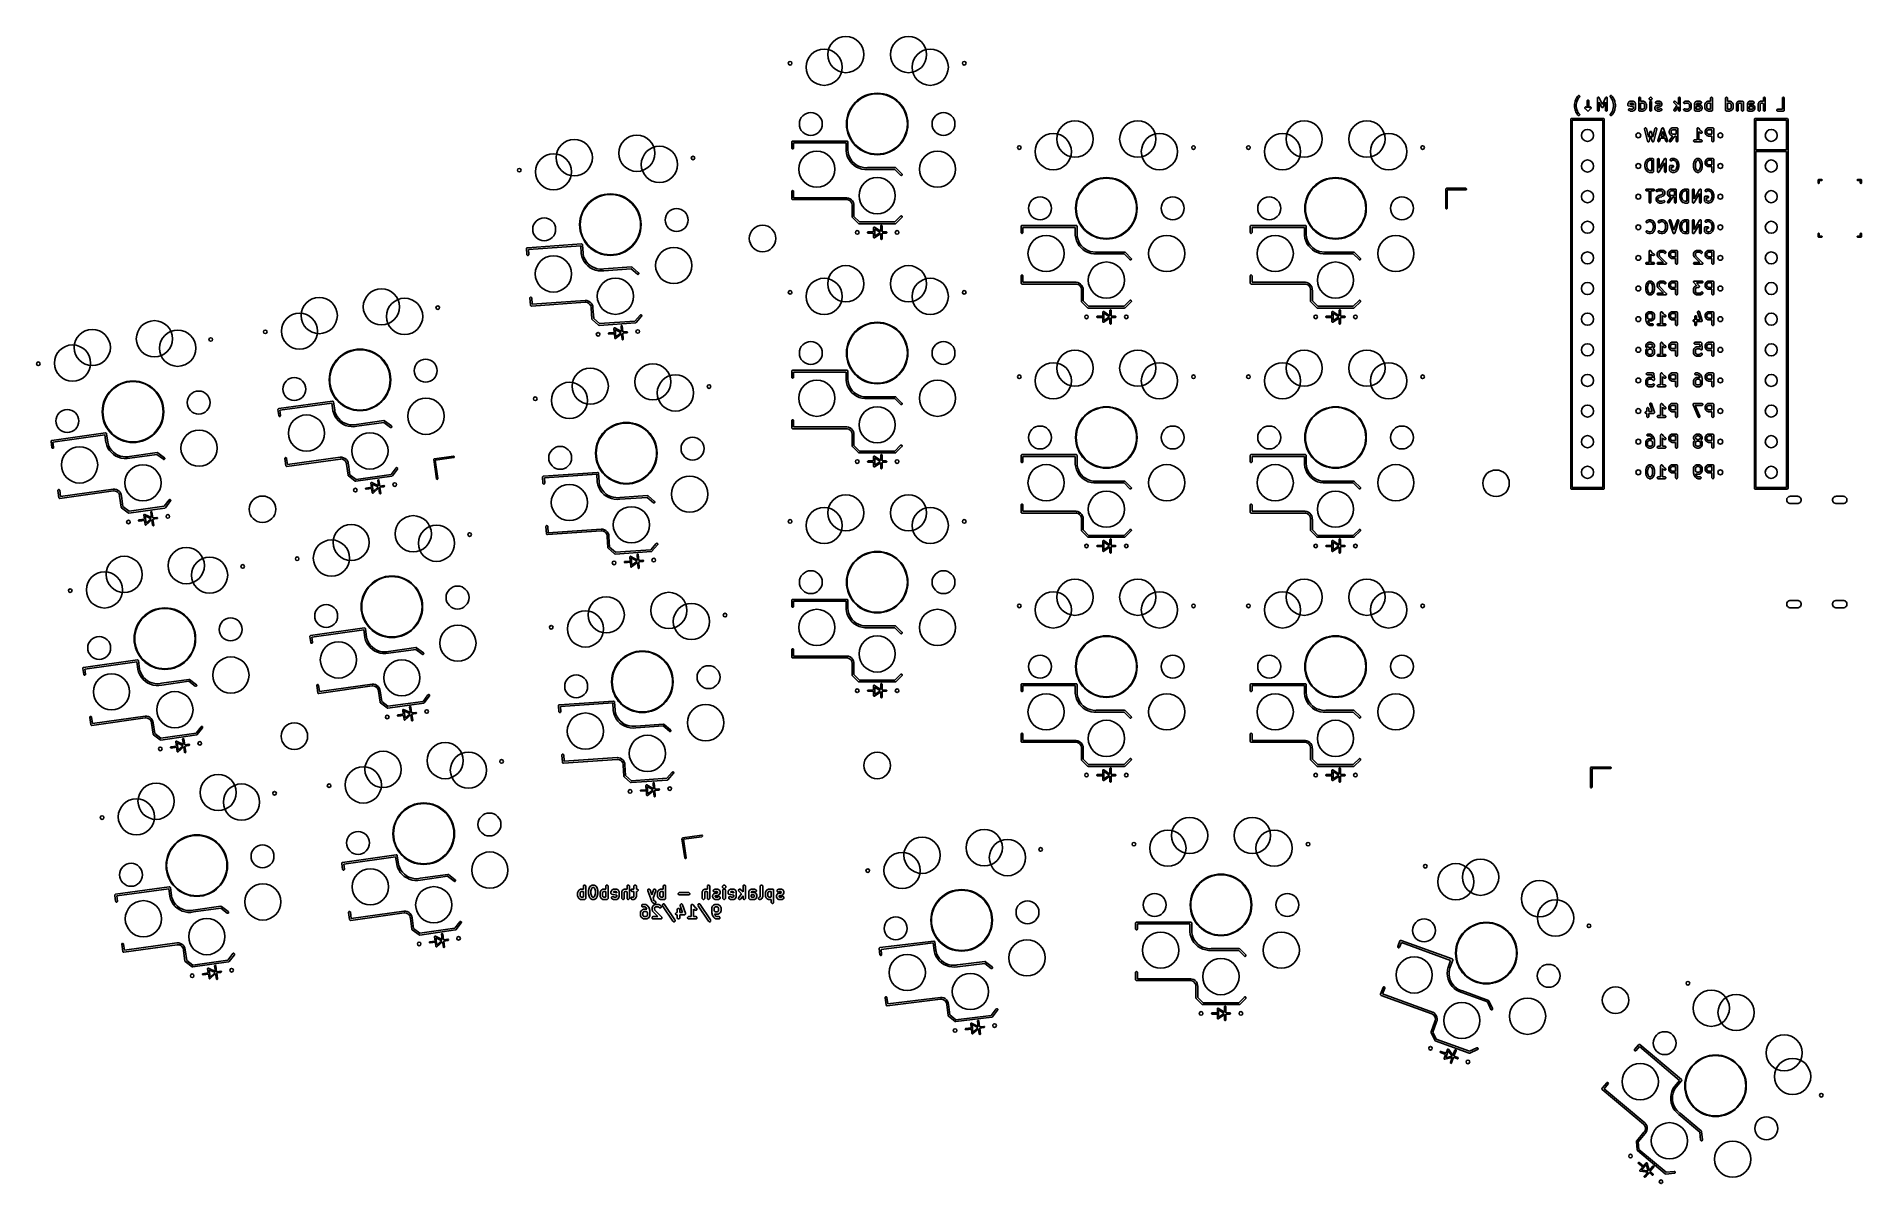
# Model space of a CAD drawing. Extents: x 2.61 to 8.57, y -5.64 to -1.89.
import ezdxf

# ---------------------------------------------------------------- set-up
doc = ezdxf.new("R2010")
doc.units = 0
doc.header["$MEASUREMENT"] = 0
doc.layers.add('BLACK', color=7, linetype='CONTINUOUS')

msp = doc.modelspace()

# ---------------------------------------------------------------- linework, layer by layer
at = {"layer": 'BLACK', "linetype": 'CONTINUOUS'}
for p, q in [((7.6333, -2.1149), (7.6334, -2.1146)), ((7.6333, -2.1152), (7.6333, -2.1149)), ((7.6333, -2.1227), (7.6333, -2.1152)), ((7.6333, -2.1152), (7.6333, -2.1152)), ((7.6333, -2.1152), (7.6333, -2.1152)), ((7.6333, -2.123), (7.6333, -2.1227)), ((7.6333, -2.1227), (7.6333, -2.1227)), ((7.6333, -2.1227), (7.6333, -2.1227)), ((7.6334, -2.1233), (7.6333, -2.123)), ((7.6334, -2.1146), (7.6352, -2.1053)), ((7.6334, -2.1146), (7.6334, -2.1146)), ((7.6334, -2.1146), (7.6334, -2.1146)), ((7.6352, -2.1327), (7.6334, -2.1233)), ((7.6334, -2.1233), (7.6334, -2.1233)), ((7.6334, -2.1233), (7.6334, -2.1233)), ((7.6352, -2.1053), (7.6353, -2.1051)), ((7.6353, -2.1328), (7.6352, -2.1327)), ((7.6353, -2.1049), (7.6372, -2.0993)), ((7.6353, -2.1051), (7.6353, -2.1049)), ((7.6353, -2.133), (7.6353, -2.1328)), ((7.6372, -2.1386), (7.6353, -2.133)), ((7.6372, -2.0993), (7.6373, -2.0991)), ((7.6373, -2.1388), (7.6372, -2.1386)), ((7.6373, -2.0991), (7.6374, -2.0989)), ((7.6374, -2.139), (7.6373, -2.1388)), ((7.6374, -2.0989), (7.6392, -2.0951)), ((7.6392, -2.1428), (7.6374, -2.139)), ((7.6392, -2.0951), (7.6393, -2.095)), ((7.641, -2.1066), (7.6392, -2.1155)), ((7.6392, -2.1155), (7.6392, -2.1224)), ((7.6392, -2.1224), (7.641, -2.1313)), ((7.6393, -2.1429), (7.6392, -2.1428)), ((7.6393, -2.095), (7.6394, -2.0948)), ((7.6394, -2.1431), (7.6393, -2.1429)), ((7.6394, -2.0948), (7.6432, -2.0892)), ((7.6432, -2.1487), (7.6394, -2.1431)), ((7.6427, -2.1014), (7.641, -2.1066)), ((7.641, -2.1313), (7.6427, -2.1366)), ((7.6444, -2.098), (7.6427, -2.1014)), ((7.6427, -2.1366), (7.6444, -2.14)), ((7.6432, -2.0892), (7.6434, -2.089)), ((7.6432, -2.0892), (7.6432, -2.0892)), ((7.6432, -2.0892), (7.6432, -2.0892)), ((7.6434, -2.089), (7.6435, -2.0888)), ((7.6435, -2.0888), (7.6454, -2.0869)), ((7.6435, -2.0888), (7.6435, -2.0888)), ((7.6435, -2.0888), (7.6435, -2.0888)), ((7.6479, -2.0927), (7.6444, -2.098)), ((7.6444, -2.14), (7.6479, -2.1452)), ((7.6454, -2.0869), (7.6459, -2.0865)), ((7.6459, -2.0865), (7.6469, -2.0861)), ((7.6469, -2.0861), (7.6481, -2.0861)), ((7.6496, -2.0911), (7.6479, -2.0927)), ((7.6481, -2.0861), (7.6491, -2.0865)), ((7.6491, -2.0865), (7.65, -2.0873)), ((7.65, -2.0906), (7.6496, -2.0911)), ((7.65, -2.0873), (7.6504, -2.0884)), ((7.6504, -2.0895), (7.65, -2.0906)), ((7.6504, -2.0884), (7.6504, -2.0895)), ((7.6671, -2.1259), (7.6675, -2.1248)), ((7.6671, -2.127), (7.6671, -2.1259)), ((7.6675, -2.1281), (7.6671, -2.127)), ((7.6675, -2.1248), (7.6684, -2.124)), ((7.6679, -2.1286), (7.6675, -2.1281)), ((7.6754, -2.1361), (7.6679, -2.1286)), ((7.6684, -2.124), (7.6694, -2.1236)), ((7.6694, -2.1236), (7.6706, -2.1236)), ((7.6706, -2.1236), (7.6716, -2.124)), ((7.6716, -2.124), (7.6721, -2.1244)), ((7.6721, -2.1244), (7.6745, -2.1268)), ((7.6745, -2.104), (7.6746, -2.1034)), ((7.6745, -2.1268), (7.6745, -2.104)), ((7.6746, -2.1034), (7.675, -2.1023)), ((7.675, -2.1023), (7.6759, -2.1015)), ((7.6759, -2.1364), (7.6754, -2.1361)), ((7.6759, -2.1015), (7.6769, -2.1011)), ((7.6766, -2.1367), (7.6759, -2.1364)), ((7.6759, -2.1364), (7.6759, -2.1364)), ((7.6769, -2.1369), (7.6766, -2.1367)), ((7.6769, -2.1011), (7.6781, -2.1011)), ((7.6781, -2.1369), (7.6769, -2.1369)), ((7.6769, -2.1369), (7.6769, -2.1369)), ((7.6781, -2.1011), (7.6791, -2.1015)), ((7.6791, -2.1364), (7.6781, -2.1369)), ((7.6791, -2.1015), (7.68, -2.1023)), ((7.6796, -2.1361), (7.6791, -2.1364)), ((7.6871, -2.1286), (7.6796, -2.1361)), ((7.68, -2.1023), (7.6804, -2.1034)), ((7.6804, -2.1034), (7.6805, -2.104)), ((7.6805, -2.104), (7.6805, -2.1268)), ((7.6805, -2.1268), (7.6829, -2.1244)), ((7.6829, -2.1244), (7.6834, -2.124)), ((7.6834, -2.124), (7.6844, -2.1236)), ((7.6844, -2.1236), (7.6856, -2.1236)), ((7.6856, -2.1236), (7.6866, -2.124)), ((7.6866, -2.124), (7.6875, -2.1248)), ((7.6875, -2.1281), (7.6871, -2.1286)), ((7.6875, -2.1248), (7.6879, -2.1259)), ((7.6879, -2.127), (7.6875, -2.1281)), ((7.6879, -2.1259), (7.6879, -2.127)), ((7.7083, -2.0941), (7.7084, -2.094)), ((7.7083, -2.0942), (7.7083, -2.0941)), ((7.7083, -2.0941), (7.7083, -2.0941)), ((7.7083, -2.0946), (7.7083, -2.0942)), ((7.7083, -2.134), (7.7083, -2.0946)), ((7.7084, -2.1345), (7.7083, -2.134)), ((7.7084, -2.094), (7.7085, -2.0935)), ((7.7088, -2.1356), (7.7084, -2.1345)), ((7.7085, -2.0935), (7.7087, -2.0931)), ((7.7087, -2.0931), (7.7088, -2.093)), ((7.7088, -2.093), (7.7092, -2.0926)), ((7.7088, -2.093), (7.7088, -2.093)), ((7.7096, -2.1364), (7.7088, -2.1356)), ((7.7092, -2.0926), (7.7095, -2.0922)), ((7.7095, -2.0922), (7.7096, -2.0922)), ((7.7096, -2.0921), (7.7101, -2.0919)), ((7.7096, -2.0922), (7.7096, -2.0921)), ((7.7107, -2.1369), (7.7096, -2.1364)), ((7.7101, -2.0919), (7.7105, -2.0917)), ((7.7105, -2.0917), (7.7106, -2.0917)), ((7.7106, -2.0917), (7.7107, -2.0917)), ((7.7107, -2.0917), (7.7112, -2.0917)), ((7.7118, -2.1369), (7.7107, -2.1369)), ((7.7112, -2.0917), (7.7117, -2.0917)), ((7.7117, -2.0917), (7.7118, -2.0917)), ((7.7118, -2.0917), (7.7118, -2.0917)), ((7.7118, -2.0917), (7.7123, -2.0919)), ((7.7129, -2.1364), (7.7118, -2.1369)), ((7.7123, -2.0919), (7.7128, -2.0921)), ((7.7128, -2.0921), (7.7128, -2.0921)), ((7.7128, -2.0921), (7.7129, -2.0921)), ((7.7129, -2.0921), (7.7133, -2.0925)), ((7.7137, -2.1356), (7.7129, -2.1364)), ((7.7133, -2.0925), (7.7136, -2.0928)), ((7.7136, -2.0928), (7.7137, -2.0929)), ((7.7137, -2.0929), (7.7137, -2.093)), ((7.7137, -2.093), (7.7137, -2.093)), ((7.7137, -2.093), (7.7139, -2.0933)), ((7.7141, -2.1345), (7.7137, -2.1356)), ((7.7139, -2.0933), (7.7244, -2.1157)), ((7.7142, -2.134), (7.7141, -2.1345)), ((7.7217, -2.124), (7.7142, -2.1079)), ((7.7142, -2.1079), (7.7142, -2.134)), ((7.7218, -2.1242), (7.7217, -2.124)), ((7.7219, -2.1243), (7.7218, -2.1242)), ((7.7218, -2.1242), (7.7218, -2.1242)), ((7.722, -2.1245), (7.7219, -2.1243)), ((7.7223, -2.1248), (7.722, -2.1245)), ((7.7226, -2.1251), (7.7223, -2.1248)), ((7.7227, -2.1252), (7.7226, -2.1251)), ((7.7228, -2.1252), (7.7227, -2.1252)), ((7.7233, -2.1254), (7.7228, -2.1252)), ((7.7237, -2.1256), (7.7233, -2.1254)), ((7.7238, -2.1256), (7.7237, -2.1256)), ((7.7239, -2.1256), (7.7238, -2.1256)), ((7.7244, -2.1256), (7.7239, -2.1256)), ((7.7244, -2.1157), (7.7348, -2.0933)), ((7.7248, -2.1256), (7.7244, -2.1256)), ((7.7249, -2.1256), (7.7248, -2.1256)), ((7.7251, -2.1256), (7.7249, -2.1256)), ((7.7255, -2.1254), (7.7251, -2.1256)), ((7.7259, -2.1252), (7.7255, -2.1254)), ((7.726, -2.1252), (7.7259, -2.1252)), ((7.7261, -2.1251), (7.726, -2.1252)), ((7.7264, -2.1248), (7.7261, -2.1251)), ((7.7268, -2.1245), (7.7264, -2.1248)), ((7.7269, -2.1243), (7.7268, -2.1245)), ((7.727, -2.124), (7.7269, -2.1242)), ((7.7269, -2.1242), (7.7269, -2.1242)), ((7.7269, -2.1242), (7.7269, -2.1243)), ((7.7345, -2.1079), (7.727, -2.124)), ((7.7345, -2.134), (7.7345, -2.1079)), ((7.7346, -2.1345), (7.7345, -2.134)), ((7.735, -2.1356), (7.7346, -2.1345)), ((7.7348, -2.0933), (7.735, -2.093)), ((7.735, -2.093), (7.7351, -2.0929)), ((7.735, -2.093), (7.735, -2.093)), ((7.7359, -2.1364), (7.735, -2.1356)), ((7.7351, -2.0928), (7.7355, -2.0925)), ((7.7351, -2.0929), (7.7351, -2.0928)), ((7.7355, -2.0925), (7.7359, -2.0921)), ((7.7359, -2.0921), (7.7359, -2.0921)), ((7.7359, -2.0921), (7.736, -2.0921)), ((7.7369, -2.1369), (7.7359, -2.1364)), ((7.736, -2.0921), (7.7364, -2.0919)), ((7.7364, -2.0919), (7.7369, -2.0917)), ((7.7369, -2.0917), (7.737, -2.0917)), ((7.7381, -2.1369), (7.7369, -2.1369)), ((7.737, -2.0917), (7.737, -2.0917)), ((7.737, -2.0917), (7.7376, -2.0917)), ((7.7376, -2.0917), (7.7381, -2.0917)), ((7.7381, -2.0917), (7.7381, -2.0917)), ((7.7381, -2.0917), (7.7382, -2.0917)), ((7.7391, -2.1364), (7.7381, -2.1369)), ((7.7382, -2.0917), (7.7387, -2.0919)), ((7.7387, -2.0919), (7.7391, -2.0921)), ((7.7391, -2.0921), (7.7392, -2.0922)), ((7.74, -2.1356), (7.7391, -2.1364)), ((7.7392, -2.0922), (7.7392, -2.0922)), ((7.7392, -2.0922), (7.7396, -2.0926)), ((7.7396, -2.0926), (7.74, -2.093)), ((7.74, -2.093), (7.74, -2.093)), ((7.74, -2.093), (7.74, -2.0931)), ((7.74, -2.0931), (7.7402, -2.0935)), ((7.7404, -2.1345), (7.74, -2.1356)), ((7.7402, -2.0935), (7.7404, -2.094)), ((7.7404, -2.094), (7.7404, -2.0941)), ((7.7404, -2.0941), (7.7404, -2.0941)), ((7.7404, -2.0941), (7.7404, -2.0942)), ((7.7404, -2.0942), (7.7404, -2.0946)), ((7.7404, -2.0946), (7.7404, -2.134)), ((7.7404, -2.134), (7.7404, -2.1345)), ((7.7496, -2.0884), (7.75, -2.0873)), ((7.7496, -2.0895), (7.7496, -2.0884)), ((7.75, -2.0906), (7.7496, -2.0895)), ((7.75, -2.0873), (7.7509, -2.0865)), ((7.7504, -2.0911), (7.75, -2.0906)), ((7.7521, -2.0927), (7.7504, -2.0911)), ((7.7509, -2.0865), (7.7519, -2.0861)), ((7.7519, -2.0861), (7.7531, -2.0861)), ((7.7556, -2.098), (7.7521, -2.0927)), ((7.7521, -2.1452), (7.7556, -2.14)), ((7.7531, -2.0861), (7.7541, -2.0865)), ((7.7541, -2.0865), (7.7546, -2.0869)), ((7.7546, -2.0869), (7.7565, -2.0888)), ((7.7573, -2.1014), (7.7556, -2.098)), ((7.7556, -2.14), (7.7573, -2.1366)), ((7.7565, -2.0888), (7.7565, -2.0888)), ((7.7565, -2.0888), (7.7565, -2.0888)), ((7.7565, -2.0888), (7.7566, -2.089)), ((7.7566, -2.089), (7.7568, -2.0892)), ((7.7568, -2.0892), (7.7568, -2.0892)), ((7.7568, -2.0892), (7.7568, -2.0892)), ((7.7568, -2.0892), (7.7606, -2.0948)), ((7.7606, -2.1431), (7.7568, -2.1487)), ((7.759, -2.1066), (7.7573, -2.1014)), ((7.7573, -2.1366), (7.759, -2.1313)), ((7.7608, -2.1155), (7.759, -2.1066)), ((7.759, -2.1313), (7.7608, -2.1224)), ((7.7606, -2.0948), (7.7607, -2.095)), ((7.7607, -2.1429), (7.7606, -2.1431)), ((7.7607, -2.095), (7.7608, -2.0951)), ((7.7608, -2.1428), (7.7607, -2.1429)), ((7.7608, -2.0951), (7.7626, -2.0989)), ((7.7608, -2.1224), (7.7608, -2.1155)), ((7.7626, -2.139), (7.7608, -2.1428)), ((7.7626, -2.0989), (7.7627, -2.0991)), ((7.7627, -2.1388), (7.7626, -2.139)), ((7.7627, -2.0991), (7.7628, -2.0993)), ((7.7628, -2.1386), (7.7627, -2.1388)), ((7.7628, -2.0993), (7.7647, -2.1049)), ((7.7647, -2.133), (7.7628, -2.1386)), ((7.7647, -2.1049), (7.7647, -2.1051)), ((7.7647, -2.1051), (7.7648, -2.1053)), ((7.7648, -2.1327), (7.7647, -2.1328)), ((7.7647, -2.1328), (7.7647, -2.133)), ((7.7648, -2.1053), (7.7666, -2.1146)), ((7.7666, -2.1233), (7.7648, -2.1327)), ((7.7666, -2.1146), (7.7666, -2.1146)), ((7.7666, -2.1146), (7.7666, -2.1146)), ((7.7666, -2.1146), (7.7667, -2.1149)), ((7.7667, -2.123), (7.7666, -2.1233)), ((7.7666, -2.1233), (7.7666, -2.1233)), ((7.7666, -2.1233), (7.7666, -2.1233)), ((7.7667, -2.1149), (7.7667, -2.1152)), ((7.7667, -2.1152), (7.7667, -2.1152)), ((7.7667, -2.1152), (7.7667, -2.1152)), ((7.7667, -2.1152), (7.7667, -2.1227)), ((7.7667, -2.1227), (7.7667, -2.1227)), ((7.7667, -2.1227), (7.7667, -2.1227)), ((7.7667, -2.1227), (7.7667, -2.123)), ((7.8077, -2.1128), (7.8078, -2.1127)), ((7.8077, -2.1133), (7.8077, -2.1128)), ((7.8077, -2.1171), (7.8077, -2.1133)), ((7.8077, -2.1177), (7.8077, -2.1171)), ((7.8078, -2.1179), (7.8077, -2.1177)), ((7.8078, -2.1126), (7.808, -2.112)), ((7.8078, -2.1127), (7.8078, -2.1126)), ((7.8079, -2.1182), (7.8078, -2.1179)), ((7.808, -2.1185), (7.8079, -2.1182)), ((7.808, -2.112), (7.8098, -2.1083)), ((7.8082, -2.1187), (7.808, -2.1185)), ((7.8084, -2.1189), (7.8082, -2.1187)), ((7.8085, -2.1192), (7.8084, -2.1189)), ((7.8088, -2.1193), (7.8085, -2.1192)), ((7.809, -2.1195), (7.8088, -2.1193)), ((7.8092, -2.1197), (7.809, -2.1195)), ((7.8095, -2.1198), (7.8092, -2.1197)), ((7.81, -2.12), (7.8095, -2.1198)), ((7.8096, -2.1313), (7.8102, -2.1303)), ((7.8096, -2.1325), (7.8096, -2.1313)), ((7.8099, -2.1336), (7.8096, -2.1325)), ((7.8098, -2.1083), (7.8099, -2.1082)), ((7.8099, -2.1082), (7.8099, -2.1081)), ((7.8099, -2.1081), (7.81, -2.1081)), ((7.8107, -2.1344), (7.8099, -2.1336)), ((7.81, -2.1081), (7.8102, -2.1078)), ((7.8264, -2.1233), (7.81, -2.12)), ((7.8102, -2.1078), (7.8104, -2.1075)), ((7.8102, -2.1303), (7.811, -2.1295)), ((7.8104, -2.1075), (7.8107, -2.1073)), ((7.8107, -2.1073), (7.811, -2.1071)), ((7.8112, -2.1347), (7.8107, -2.1344)), ((7.811, -2.1071), (7.811, -2.107)), ((7.811, -2.107), (7.8111, -2.107)), ((7.811, -2.1295), (7.8121, -2.1292)), ((7.8111, -2.107), (7.8112, -2.107)), ((7.8112, -2.107), (7.8149, -2.1051)), ((7.8149, -2.1366), (7.8112, -2.1347)), ((7.8121, -2.1292), (7.8133, -2.1292)), ((7.8133, -2.1292), (7.8138, -2.1294)), ((7.8147, -2.1118), (7.8136, -2.114)), ((7.8136, -2.114), (7.8136, -2.1147)), ((7.8136, -2.1147), (7.8264, -2.1172)), ((7.8138, -2.1294), (7.8169, -2.131)), ((7.8169, -2.1107), (7.8147, -2.1118)), ((7.8149, -2.1051), (7.8155, -2.1049)), ((7.8155, -2.1368), (7.8149, -2.1366)), ((7.8155, -2.1049), (7.8156, -2.1049)), ((7.8156, -2.1368), (7.8155, -2.1368)), ((7.8156, -2.1049), (7.8157, -2.1048)), ((7.8157, -2.1369), (7.8156, -2.1368)), ((7.8157, -2.1048), (7.8162, -2.1048)), ((7.8162, -2.1369), (7.8157, -2.1369)), ((7.8162, -2.1048), (7.8237, -2.1048)), ((7.8237, -2.1369), (7.8162, -2.1369)), ((7.823, -2.1107), (7.8169, -2.1107)), ((7.8169, -2.131), (7.823, -2.131)), ((7.8253, -2.1118), (7.823, -2.1107)), ((7.823, -2.131), (7.8253, -2.1299)), ((7.8237, -2.1048), (7.8243, -2.1048)), ((7.8243, -2.1369), (7.8237, -2.1369)), ((7.8243, -2.1048), (7.8244, -2.1049)), ((7.8244, -2.1368), (7.8243, -2.1369)), ((7.8244, -2.1049), (7.8245, -2.1049)), ((7.8245, -2.1368), (7.8244, -2.1368)), ((7.8245, -2.1049), (7.8251, -2.1051)), ((7.8251, -2.1366), (7.8245, -2.1368)), ((7.8251, -2.1051), (7.8288, -2.107)), ((7.8288, -2.1347), (7.8251, -2.1366)), ((7.8264, -2.114), (7.8253, -2.1118)), ((7.8253, -2.1299), (7.8264, -2.1276)), ((7.8264, -2.1172), (7.8264, -2.114)), ((7.8264, -2.1276), (7.8264, -2.1233)), ((7.8288, -2.107), (7.8289, -2.107)), ((7.8289, -2.1347), (7.8288, -2.1347)), ((7.8289, -2.107), (7.8289, -2.107)), ((7.8289, -2.107), (7.829, -2.1071)), ((7.829, -2.1346), (7.8289, -2.1347)), ((7.8289, -2.1347), (7.8289, -2.1347)), ((7.829, -2.1071), (7.8293, -2.1073)), ((7.8293, -2.1344), (7.829, -2.1346)), ((7.8293, -2.1073), (7.8295, -2.1075)), ((7.8295, -2.1341), (7.8293, -2.1344)), ((7.8295, -2.1075), (7.8298, -2.1078)), ((7.8298, -2.1339), (7.8295, -2.1341)), ((7.8298, -2.1078), (7.83, -2.1081)), ((7.83, -2.1336), (7.8298, -2.1339)), ((7.83, -2.1081), (7.83, -2.1081)), ((7.83, -2.1081), (7.8301, -2.1082)), ((7.8301, -2.1335), (7.83, -2.1336)), ((7.83, -2.1336), (7.83, -2.1336)), ((7.8301, -2.1082), (7.8301, -2.1083)), ((7.8301, -2.1083), (7.832, -2.112)), ((7.832, -2.1297), (7.8301, -2.1334)), ((7.8301, -2.1334), (7.8301, -2.1335)), ((7.832, -2.112), (7.8322, -2.1126)), ((7.8322, -2.1291), (7.832, -2.1297)), ((7.8322, -2.1126), (7.8322, -2.1127)), ((7.8322, -2.1127), (7.8323, -2.1128)), ((7.8323, -2.1289), (7.8322, -2.129)), ((7.8322, -2.129), (7.8322, -2.1291)), ((7.8323, -2.1128), (7.8323, -2.1133)), ((7.8323, -2.1133), (7.8323, -2.1283)), ((7.8323, -2.1283), (7.8323, -2.1289)), ((7.8433, -2.094), (7.8438, -2.093)), ((7.8433, -2.0946), (7.8433, -2.094)), ((7.8433, -2.134), (7.8433, -2.0946)), ((7.8433, -2.1345), (7.8433, -2.134)), ((7.8438, -2.1356), (7.8433, -2.1345)), ((7.8438, -2.093), (7.8446, -2.0921)), ((7.8446, -2.1364), (7.8438, -2.1356)), ((7.8446, -2.0921), (7.8457, -2.0917)), ((7.8457, -2.1369), (7.8446, -2.1364)), ((7.8457, -2.0917), (7.8468, -2.0917)), ((7.8468, -2.1369), (7.8457, -2.1369)), ((7.8468, -2.0917), (7.8479, -2.0921)), ((7.8479, -2.1364), (7.8468, -2.1369)), ((7.8479, -2.0921), (7.8487, -2.093)), ((7.848, -2.1363), (7.8479, -2.1364)), ((7.8487, -2.1366), (7.848, -2.1363)), ((7.8487, -2.093), (7.8491, -2.094)), ((7.8492, -2.1368), (7.8487, -2.1366)), ((7.8491, -2.094), (7.8492, -2.0946)), ((7.8492, -2.0946), (7.8492, -2.1049)), ((7.8492, -2.1049), (7.8492, -2.1049)), ((7.8492, -2.1049), (7.8493, -2.1049)), ((7.8507, -2.1107), (7.8492, -2.1114)), ((7.8492, -2.1114), (7.8492, -2.1303)), ((7.8492, -2.1303), (7.8507, -2.131)), ((7.8493, -2.1368), (7.8492, -2.1368)), ((7.8493, -2.1049), (7.8494, -2.1048)), ((7.8494, -2.1369), (7.8493, -2.1368)), ((7.8494, -2.1048), (7.85, -2.1048)), ((7.85, -2.1369), (7.8494, -2.1369)), ((7.85, -2.1048), (7.8575, -2.1048)), ((7.8575, -2.1369), (7.85, -2.1369)), ((7.8568, -2.1107), (7.8507, -2.1107)), ((7.8507, -2.131), (7.8568, -2.131)), ((7.8595, -2.112), (7.8568, -2.1107)), ((7.8568, -2.131), (7.8595, -2.1297)), ((7.8575, -2.1048), (7.8581, -2.1048)), ((7.8581, -2.1369), (7.8575, -2.1369)), ((7.8581, -2.1048), (7.8582, -2.1049)), ((7.8582, -2.1368), (7.8581, -2.1369)), ((7.8582, -2.1049), (7.8583, -2.1049)), ((7.8583, -2.1368), (7.8582, -2.1368)), ((7.8583, -2.1049), (7.8588, -2.1051)), ((7.8588, -2.1366), (7.8583, -2.1368)), ((7.8588, -2.1051), (7.8626, -2.107)), ((7.8626, -2.1347), (7.8588, -2.1366)), ((7.8607, -2.1132), (7.8595, -2.112)), ((7.8595, -2.1297), (7.8607, -2.1285)), ((7.862, -2.1159), (7.8607, -2.1132)), ((7.8607, -2.1285), (7.862, -2.1258)), ((7.862, -2.1258), (7.862, -2.1159)), ((7.8626, -2.107), (7.8628, -2.1071)), ((7.8628, -2.1346), (7.8626, -2.1347)), ((7.8628, -2.1071), (7.8629, -2.1071)), ((7.8629, -2.1345), (7.8628, -2.1346)), ((7.8629, -2.1071), (7.863, -2.1072)), ((7.863, -2.1345), (7.8629, -2.1345)), ((7.863, -2.1072), (7.863, -2.1073)), ((7.863, -2.1073), (7.8631, -2.1073)), ((7.8631, -2.1344), (7.863, -2.1344)), ((7.863, -2.1344), (7.863, -2.1345)), ((7.8631, -2.1073), (7.8633, -2.1075)), ((7.8633, -2.1342), (7.8631, -2.1344)), ((7.8633, -2.1075), (7.8652, -2.1094)), ((7.8652, -2.1323), (7.8633, -2.1342)), ((7.8652, -2.1094), (7.8654, -2.1096)), ((7.8654, -2.1321), (7.8652, -2.1323)), ((7.8654, -2.1096), (7.8654, -2.1097)), ((7.8654, -2.1097), (7.8655, -2.1097)), ((7.8655, -2.1319), (7.8654, -2.132)), ((7.8654, -2.132), (7.8654, -2.1321)), ((7.8655, -2.1097), (7.8656, -2.1098)), ((7.8656, -2.1319), (7.8655, -2.1319)), ((7.8656, -2.1098), (7.8656, -2.1099)), ((7.8656, -2.1099), (7.8657, -2.1101)), ((7.8657, -2.1315), (7.8656, -2.1318)), ((7.8656, -2.1318), (7.8656, -2.1319)), ((7.8657, -2.1101), (7.8676, -2.1139)), ((7.8676, -2.1278), (7.8657, -2.1315)), ((7.8676, -2.1139), (7.8678, -2.1144)), ((7.8678, -2.1272), (7.8676, -2.1278)), ((7.8678, -2.1144), (7.8678, -2.1145)), ((7.8678, -2.1145), (7.8679, -2.1146)), ((7.8679, -2.127), (7.8678, -2.1271)), ((7.8678, -2.1271), (7.8678, -2.1272)), ((7.8679, -2.1146), (7.8679, -2.1152)), ((7.8679, -2.1152), (7.8679, -2.1265)), ((7.8679, -2.1265), (7.8679, -2.127)), ((7.8771, -2.0959), (7.8775, -2.0948)), ((7.8771, -2.097), (7.8771, -2.0959)), ((7.8775, -2.0981), (7.8771, -2.097)), ((7.8775, -2.0948), (7.8779, -2.0944)), ((7.8779, -2.0986), (7.8775, -2.0981)), ((7.8779, -2.0944), (7.8798, -2.0925)), ((7.8798, -2.1004), (7.8779, -2.0986)), ((7.8789, -2.1077), (7.879, -2.1071)), ((7.8789, -2.134), (7.8789, -2.1077)), ((7.879, -2.1345), (7.8789, -2.134)), ((7.879, -2.1071), (7.8794, -2.1061)), ((7.8794, -2.1356), (7.879, -2.1345)), ((7.8794, -2.1061), (7.8802, -2.1053)), ((7.8802, -2.1364), (7.8794, -2.1356)), ((7.8798, -2.0925), (7.8802, -2.0921)), ((7.8802, -2.1008), (7.8798, -2.1004)), ((7.8802, -2.0921), (7.8813, -2.0917)), ((7.8813, -2.1012), (7.8802, -2.1008)), ((7.8802, -2.1053), (7.8813, -2.1048)), ((7.8813, -2.1369), (7.8802, -2.1364)), ((7.8813, -2.0917), (7.8824, -2.0917)), ((7.8824, -2.1012), (7.8813, -2.1012)), ((7.8813, -2.1012), (7.8813, -2.1012)), ((7.8813, -2.1048), (7.8824, -2.1048)), ((7.8824, -2.1369), (7.8813, -2.1369)), ((7.8824, -2.0917), (7.8824, -2.0917)), ((7.8824, -2.0917), (7.8831, -2.092)), ((7.8835, -2.1008), (7.8824, -2.1012)), ((7.8824, -2.1012), (7.8824, -2.1012)), ((7.8824, -2.1048), (7.8835, -2.1053)), ((7.8835, -2.1364), (7.8824, -2.1369)), ((7.8831, -2.092), (7.8835, -2.0921)), ((7.8835, -2.0921), (7.8839, -2.0925)), ((7.8839, -2.1004), (7.8835, -2.1008)), ((7.8835, -2.1053), (7.8843, -2.1061)), ((7.8843, -2.1356), (7.8835, -2.1364)), ((7.8839, -2.0925), (7.8858, -2.0944)), ((7.8858, -2.0986), (7.8839, -2.1004)), ((7.8843, -2.1061), (7.8847, -2.1071)), ((7.8847, -2.1345), (7.8843, -2.1356)), ((7.8847, -2.1071), (7.8848, -2.1077)), ((7.8848, -2.134), (7.8847, -2.1345)), ((7.8848, -2.1077), (7.8848, -2.134)), ((7.8858, -2.0944), (7.8862, -2.0948)), ((7.8862, -2.0981), (7.8858, -2.0986)), ((7.8862, -2.0948), (7.8866, -2.0958)), ((7.8866, -2.097), (7.8862, -2.0981)), ((7.8866, -2.0958), (7.8866, -2.0959)), ((7.8866, -2.0959), (7.8866, -2.097)), ((7.8958, -2.1259), (7.8959, -2.1258)), ((7.8958, -2.1265), (7.8958, -2.1259)), ((7.8958, -2.1283), (7.8958, -2.1265)), ((7.8958, -2.1289), (7.8958, -2.1283)), ((7.8959, -2.129), (7.8958, -2.1289)), ((7.8959, -2.1257), (7.8961, -2.1251)), ((7.8959, -2.1258), (7.8959, -2.1257)), ((7.8959, -2.1291), (7.8959, -2.129)), ((7.8961, -2.1297), (7.8959, -2.1291)), ((7.8961, -2.1251), (7.898, -2.1214)), ((7.898, -2.1334), (7.8961, -2.1297)), ((7.8977, -2.1092), (7.898, -2.1081)), ((7.8978, -2.1104), (7.8977, -2.1092)), ((7.8983, -2.1114), (7.8978, -2.1104)), ((7.898, -2.1081), (7.8988, -2.1073)), ((7.898, -2.1213), (7.8981, -2.1212)), ((7.898, -2.1214), (7.898, -2.1213)), ((7.898, -2.1213), (7.898, -2.1213)), ((7.898, -2.1335), (7.898, -2.1334)), ((7.898, -2.1336), (7.898, -2.1335)), ((7.8981, -2.1336), (7.898, -2.1336)), ((7.8981, -2.1212), (7.8983, -2.1209)), ((7.8983, -2.1339), (7.8981, -2.1336)), ((7.8991, -2.1122), (7.8983, -2.1114)), ((7.8983, -2.1209), (7.8985, -2.1207)), ((7.8985, -2.1341), (7.8983, -2.1339)), ((7.8985, -2.1207), (7.8988, -2.1204)), ((7.8988, -2.1344), (7.8985, -2.1341)), ((7.8988, -2.1073), (7.8993, -2.107)), ((7.8988, -2.1204), (7.8991, -2.1202)), ((7.8991, -2.1346), (7.8988, -2.1344)), ((7.9002, -2.1125), (7.8991, -2.1122)), ((7.8991, -2.1202), (7.8991, -2.1201)), ((7.8991, -2.1201), (7.8992, -2.1201)), ((7.8991, -2.1347), (7.8991, -2.1346)), ((7.8992, -2.1347), (7.8991, -2.1347)), ((7.8992, -2.1201), (7.8993, -2.1201)), ((7.8993, -2.1347), (7.8992, -2.1347)), ((7.8993, -2.107), (7.903, -2.1051)), ((7.8993, -2.1201), (7.903, -2.1182)), ((7.903, -2.1366), (7.8993, -2.1347)), ((7.9014, -2.1124), (7.9002, -2.1125)), ((7.9019, -2.1122), (7.9014, -2.1124)), ((7.9028, -2.1249), (7.9017, -2.1272)), ((7.9017, -2.1272), (7.9017, -2.1276)), ((7.9017, -2.1276), (7.9028, -2.1299)), ((7.905, -2.1107), (7.9019, -2.1122)), ((7.905, -2.1238), (7.9028, -2.1249)), ((7.9028, -2.1299), (7.905, -2.131)), ((7.903, -2.1051), (7.9036, -2.1049)), ((7.903, -2.1182), (7.9036, -2.118)), ((7.9036, -2.1368), (7.903, -2.1366)), ((7.9036, -2.1049), (7.9037, -2.1049)), ((7.9036, -2.118), (7.9037, -2.118)), ((7.9037, -2.1368), (7.9036, -2.1368)), ((7.9037, -2.1049), (7.9038, -2.1048)), ((7.9037, -2.118), (7.9038, -2.1179)), ((7.9038, -2.1369), (7.9037, -2.1368)), ((7.9038, -2.1048), (7.9043, -2.1048)), ((7.9038, -2.1179), (7.9043, -2.1179)), ((7.9043, -2.1369), (7.9038, -2.1369)), ((7.9043, -2.1048), (7.91, -2.1048)), ((7.9043, -2.1179), (7.9093, -2.1179)), ((7.9118, -2.1369), (7.9043, -2.1369)), ((7.9093, -2.1107), (7.905, -2.1107)), ((7.91, -2.1238), (7.905, -2.1238)), ((7.905, -2.131), (7.9112, -2.131)), ((7.9115, -2.1118), (7.9093, -2.1107)), ((7.9093, -2.1179), (7.9115, -2.1168)), ((7.91, -2.1048), (7.9105, -2.1048)), ((7.9105, -2.1237), (7.91, -2.1238)), ((7.9105, -2.1048), (7.9106, -2.1049)), ((7.9106, -2.1237), (7.9105, -2.1237)), ((7.9106, -2.1049), (7.9108, -2.1049)), ((7.9108, -2.1237), (7.9106, -2.1237)), ((7.9108, -2.1049), (7.9113, -2.1051)), ((7.9113, -2.1235), (7.9108, -2.1237)), ((7.9112, -2.131), (7.9143, -2.1294)), ((7.9113, -2.1051), (7.915, -2.107)), ((7.915, -2.1216), (7.9113, -2.1235)), ((7.9126, -2.114), (7.9115, -2.1118)), ((7.9115, -2.1168), (7.9126, -2.1145)), ((7.9124, -2.1369), (7.9118, -2.1369)), ((7.9125, -2.1368), (7.9124, -2.1369)), ((7.9126, -2.1368), (7.9125, -2.1368)), ((7.9126, -2.1145), (7.9126, -2.114)), ((7.9132, -2.1366), (7.9126, -2.1368)), ((7.9169, -2.1347), (7.9132, -2.1366)), ((7.9143, -2.1294), (7.9148, -2.1292)), ((7.9148, -2.1292), (7.916, -2.1292)), ((7.915, -2.107), (7.9151, -2.107)), ((7.9151, -2.1215), (7.915, -2.1216)), ((7.9151, -2.107), (7.9152, -2.107)), ((7.9152, -2.1215), (7.9151, -2.1215)), ((7.9152, -2.107), (7.9152, -2.1071)), ((7.9152, -2.1071), (7.9155, -2.1073)), ((7.9155, -2.1213), (7.9152, -2.1215)), ((7.9152, -2.1215), (7.9152, -2.1215)), ((7.9155, -2.1073), (7.9158, -2.1075)), ((7.9158, -2.121), (7.9155, -2.1213)), ((7.9158, -2.1075), (7.9161, -2.1078)), ((7.9161, -2.1208), (7.9158, -2.121)), ((7.916, -2.1292), (7.9171, -2.1295)), ((7.9161, -2.1078), (7.9162, -2.1081)), ((7.9162, -2.1205), (7.9161, -2.1208)), ((7.9162, -2.1081), (7.9163, -2.1081)), ((7.9163, -2.1204), (7.9162, -2.1205)), ((7.9163, -2.1081), (7.9163, -2.1082)), ((7.9163, -2.1082), (7.9164, -2.1083)), ((7.9164, -2.1203), (7.9163, -2.1204)), ((7.9163, -2.1204), (7.9163, -2.1204)), ((7.9164, -2.1083), (7.9182, -2.112)), ((7.9182, -2.1165), (7.9164, -2.1203)), ((7.9174, -2.1344), (7.9169, -2.1347)), ((7.9171, -2.1295), (7.9179, -2.1303)), ((7.9182, -2.1336), (7.9174, -2.1344)), ((7.9179, -2.1303), (7.9184, -2.1313)), ((7.9182, -2.112), (7.9184, -2.1126)), ((7.9184, -2.116), (7.9182, -2.1165)), ((7.9185, -2.1325), (7.9182, -2.1336)), ((7.9184, -2.1126), (7.9185, -2.1127)), ((7.9185, -2.1159), (7.9184, -2.116)), ((7.9184, -2.1313), (7.9185, -2.1325)), ((7.9185, -2.1127), (7.9185, -2.1128)), ((7.9185, -2.1128), (7.9186, -2.1133)), ((7.9186, -2.1152), (7.9185, -2.1158)), ((7.9185, -2.1158), (7.9185, -2.1159)), ((7.9186, -2.1133), (7.9186, -2.1152)), ((7.9576, -2.1338), (7.9579, -2.1327)), ((7.9578, -2.1349), (7.9576, -2.1338)), ((7.9577, -2.1071), (7.9581, -2.1061)), ((7.9577, -2.1083), (7.9577, -2.1071)), ((7.9581, -2.1094), (7.9577, -2.1083)), ((7.9584, -2.1359), (7.9578, -2.1349)), ((7.9579, -2.1327), (7.9582, -2.1322)), ((7.9581, -2.1061), (7.959, -2.1053)), ((7.9585, -2.1098), (7.9581, -2.1094)), ((7.9582, -2.1322), (7.9679, -2.1192)), ((7.9593, -2.1366), (7.9584, -2.1359)), ((7.9679, -2.1192), (7.9585, -2.1098)), ((7.959, -2.1053), (7.96, -2.1048)), ((7.9604, -2.1369), (7.9593, -2.1366)), ((7.96, -2.1048), (7.9612, -2.1048)), ((7.9616, -2.1367), (7.9604, -2.1369)), ((7.9612, -2.1048), (7.9622, -2.1053)), ((7.9626, -2.1362), (7.9616, -2.1367)), ((7.9622, -2.1053), (7.9627, -2.1056)), ((7.963, -2.1357), (7.9626, -2.1362)), ((7.9627, -2.1056), (7.9726, -2.1156)), ((7.9722, -2.1235), (7.963, -2.1357)), ((7.9726, -2.1239), (7.9722, -2.1235)), ((7.9726, -2.0946), (7.9727, -2.094)), ((7.9726, -2.1156), (7.9726, -2.0946)), ((7.9726, -2.134), (7.9726, -2.1239)), ((7.9727, -2.1345), (7.9726, -2.134)), ((7.9727, -2.094), (7.9731, -2.093)), ((7.9731, -2.1356), (7.9727, -2.1345)), ((7.9731, -2.093), (7.9739, -2.0921)), ((7.9739, -2.1364), (7.9731, -2.1356)), ((7.9739, -2.0921), (7.975, -2.0917)), ((7.975, -2.1369), (7.9739, -2.1364)), ((7.975, -2.0917), (7.9762, -2.0917)), ((7.9762, -2.1369), (7.975, -2.1369)), ((7.9762, -2.0917), (7.9772, -2.0921)), ((7.9772, -2.1364), (7.9762, -2.1369)), ((7.9772, -2.0921), (7.978, -2.093)), ((7.978, -2.1356), (7.9772, -2.1364)), ((7.978, -2.093), (7.9785, -2.094)), ((7.9785, -2.1345), (7.978, -2.1356)), ((7.9785, -2.094), (7.9785, -2.0946)), ((7.9785, -2.0946), (7.9785, -2.134)), ((7.9785, -2.134), (7.9785, -2.1345)), ((7.9895, -2.1092), (7.9899, -2.1081)), ((7.9896, -2.1104), (7.9895, -2.1092)), ((7.9895, -2.1325), (7.9896, -2.1313)), ((7.9899, -2.1336), (7.9895, -2.1325)), ((7.9901, -2.1114), (7.9896, -2.1104)), ((7.9896, -2.1313), (7.9901, -2.1303)), ((7.9899, -2.1081), (7.9907, -2.1073)), ((7.9907, -2.1344), (7.9899, -2.1336)), ((7.991, -2.1122), (7.9901, -2.1114)), ((7.9901, -2.1303), (7.991, -2.1295)), ((7.9907, -2.1073), (7.9911, -2.107)), ((7.9911, -2.1347), (7.9907, -2.1344)), ((7.9921, -2.1125), (7.991, -2.1122)), ((7.991, -2.1295), (7.9921, -2.1292)), ((7.9911, -2.107), (7.9949, -2.1051)), ((7.9949, -2.1366), (7.9911, -2.1347)), ((7.9932, -2.1124), (7.9921, -2.1125)), ((7.9921, -2.1292), (7.9932, -2.1292)), ((7.9938, -2.1122), (7.9932, -2.1124)), ((7.9932, -2.1292), (7.9938, -2.1294)), ((7.9969, -2.1107), (7.9938, -2.1122)), ((7.9938, -2.1294), (7.9969, -2.131)), ((7.9949, -2.1051), (7.9954, -2.1049)), ((7.9954, -2.1368), (7.9949, -2.1366)), ((7.9954, -2.1049), (7.9955, -2.1049)), ((7.9955, -2.1368), (7.9954, -2.1368)), ((7.9955, -2.1049), (7.9956, -2.1048)), ((7.9956, -2.1369), (7.9955, -2.1368)), ((7.9956, -2.1048), (7.9962, -2.1048)), ((7.9962, -2.1369), (7.9956, -2.1369)), ((7.9962, -2.1048), (8.0037, -2.1048)), ((8.0037, -2.1369), (7.9962, -2.1369)), ((8.003, -2.1107), (7.9969, -2.1107)), ((7.9969, -2.131), (8.003, -2.131)), ((8.0057, -2.112), (8.003, -2.1107)), ((8.003, -2.131), (8.0057, -2.1297)), ((8.0037, -2.1048), (8.0043, -2.1048)), ((8.0043, -2.1369), (8.0037, -2.1369)), ((8.0043, -2.1048), (8.0044, -2.1049)), ((8.0044, -2.1368), (8.0043, -2.1369)), ((8.0044, -2.1049), (8.0045, -2.1049)), ((8.0045, -2.1368), (8.0044, -2.1368)), ((8.0045, -2.1049), (8.005, -2.1051)), ((8.005, -2.1366), (8.0045, -2.1368)), ((8.005, -2.1051), (8.0088, -2.107)), ((8.0088, -2.1347), (8.005, -2.1366)), ((8.0069, -2.1132), (8.0057, -2.112)), ((8.0057, -2.1297), (8.0069, -2.1285)), ((8.0083, -2.1159), (8.0069, -2.1132)), ((8.0069, -2.1285), (8.0083, -2.1258)), ((8.0083, -2.1258), (8.0083, -2.1159)), ((8.0088, -2.107), (8.009, -2.1071)), ((8.009, -2.1346), (8.0088, -2.1347)), ((8.009, -2.1071), (8.0091, -2.1071)), ((8.0091, -2.1345), (8.009, -2.1346)), ((8.0091, -2.1071), (8.0092, -2.1072)), ((8.0092, -2.1345), (8.0091, -2.1345)), ((8.0092, -2.1072), (8.0093, -2.1073)), ((8.0093, -2.1344), (8.0092, -2.1345)), ((8.0093, -2.1073), (8.0093, -2.1073)), ((8.0093, -2.1073), (8.0095, -2.1075)), ((8.0095, -2.1342), (8.0093, -2.1344)), ((8.0093, -2.1344), (8.0093, -2.1344)), ((8.0095, -2.1075), (8.0114, -2.1094)), ((8.0114, -2.1323), (8.0095, -2.1342)), ((8.0114, -2.1094), (8.0116, -2.1096)), ((8.0116, -2.1321), (8.0114, -2.1323)), ((8.0116, -2.1096), (8.0117, -2.1097)), ((8.0117, -2.132), (8.0116, -2.1321)), ((8.0117, -2.1097), (8.0117, -2.1097)), ((8.0117, -2.1097), (8.0118, -2.1098)), ((8.0118, -2.1319), (8.0117, -2.1319)), ((8.0117, -2.1319), (8.0117, -2.132)), ((8.0118, -2.1098), (8.0118, -2.1099)), ((8.0118, -2.1099), (8.012, -2.1101)), ((8.012, -2.1315), (8.0118, -2.1318)), ((8.0118, -2.1318), (8.0118, -2.1319)), ((8.012, -2.1101), (8.0139, -2.1139)), ((8.0139, -2.1278), (8.012, -2.1315)), ((8.0139, -2.1139), (8.0141, -2.1144)), ((8.0141, -2.1272), (8.0139, -2.1278)), ((8.0141, -2.1144), (8.0141, -2.1145)), ((8.0141, -2.1145), (8.0141, -2.1146)), ((8.0141, -2.1146), (8.0142, -2.1152)), ((8.0142, -2.1265), (8.0141, -2.127)), ((8.0141, -2.127), (8.0141, -2.1271)), ((8.0141, -2.1271), (8.0141, -2.1272)), ((8.0142, -2.1152), (8.0142, -2.1265)), ((8.0251, -2.1133), (8.0252, -2.1128)), ((8.0251, -2.134), (8.0251, -2.1133)), ((8.0252, -2.1345), (8.0251, -2.134)), ((8.0252, -2.1126), (8.0254, -2.112)), ((8.0252, -2.1127), (8.0252, -2.1126)), ((8.0252, -2.1128), (8.0252, -2.1127)), ((8.0256, -2.1356), (8.0252, -2.1345)), ((8.0254, -2.112), (8.0273, -2.1083)), ((8.0264, -2.1364), (8.0256, -2.1356)), ((8.0275, -2.1369), (8.0264, -2.1364)), ((8.0273, -2.1083), (8.0274, -2.1082)), ((8.0274, -2.1081), (8.0276, -2.1078)), ((8.0274, -2.1082), (8.0274, -2.1081)), ((8.0274, -2.1081), (8.0274, -2.1081)), ((8.0287, -2.1369), (8.0275, -2.1369)), ((8.0276, -2.1078), (8.0279, -2.1075)), ((8.0279, -2.1075), (8.0281, -2.1073)), ((8.0281, -2.1073), (8.0284, -2.1071)), ((8.0284, -2.1071), (8.0285, -2.107)), ((8.0285, -2.107), (8.0285, -2.107)), ((8.0285, -2.107), (8.0286, -2.107)), ((8.0286, -2.107), (8.0324, -2.1051)), ((8.0297, -2.1364), (8.0287, -2.1369)), ((8.0299, -2.1363), (8.0297, -2.1364)), ((8.0305, -2.1366), (8.0299, -2.1363)), ((8.0311, -2.1368), (8.0305, -2.1366)), ((8.0322, -2.1118), (8.031, -2.114)), ((8.031, -2.114), (8.031, -2.1153)), ((8.031, -2.1153), (8.0325, -2.116)), ((8.0311, -2.1218), (8.031, -2.1218)), ((8.031, -2.1218), (8.031, -2.1303)), ((8.031, -2.1303), (8.0325, -2.131)), ((8.0312, -2.1218), (8.0311, -2.1218)), ((8.0312, -2.1368), (8.0311, -2.1368)), ((8.0313, -2.1219), (8.0312, -2.1218)), ((8.0313, -2.1369), (8.0312, -2.1368)), ((8.0318, -2.1219), (8.0313, -2.1219)), ((8.0318, -2.1369), (8.0313, -2.1369)), ((8.0405, -2.1219), (8.0318, -2.1219)), ((8.0412, -2.1369), (8.0318, -2.1369)), ((8.0344, -2.1107), (8.0322, -2.1118)), ((8.0324, -2.1051), (8.0329, -2.1049)), ((8.0325, -2.116), (8.0412, -2.116)), ((8.0325, -2.131), (8.0405, -2.131)), ((8.0329, -2.1049), (8.033, -2.1049)), ((8.033, -2.1049), (8.0331, -2.1048)), ((8.0331, -2.1048), (8.0337, -2.1048)), ((8.0337, -2.1048), (8.0412, -2.1048)), ((8.0405, -2.1107), (8.0344, -2.1107)), ((8.0436, -2.1122), (8.0405, -2.1107)), ((8.0428, -2.123), (8.0405, -2.1219)), ((8.0405, -2.131), (8.0428, -2.1299)), ((8.0412, -2.1048), (8.0418, -2.1048)), ((8.0412, -2.116), (8.0418, -2.1161)), ((8.0418, -2.1369), (8.0412, -2.1369)), ((8.0418, -2.1048), (8.0419, -2.1049)), ((8.0418, -2.1161), (8.0419, -2.1161)), ((8.0419, -2.1368), (8.0418, -2.1369)), ((8.0419, -2.1049), (8.042, -2.1049)), ((8.0419, -2.1161), (8.042, -2.1161)), ((8.042, -2.1368), (8.0419, -2.1368)), ((8.042, -2.1049), (8.0425, -2.1051)), ((8.042, -2.1161), (8.0425, -2.1163)), ((8.0425, -2.1366), (8.042, -2.1368)), ((8.0425, -2.1051), (8.0463, -2.107)), ((8.0425, -2.1163), (8.0463, -2.1182)), ((8.0463, -2.1347), (8.0425, -2.1366)), ((8.0439, -2.1253), (8.0428, -2.123)), ((8.0428, -2.1299), (8.0439, -2.1276)), ((8.0442, -2.1124), (8.0436, -2.1122)), ((8.0439, -2.1276), (8.0439, -2.1253)), ((8.0453, -2.1125), (8.0442, -2.1124)), ((8.0464, -2.1122), (8.0453, -2.1125)), ((8.0463, -2.107), (8.0468, -2.1073)), ((8.0463, -2.1182), (8.0464, -2.1183)), ((8.0464, -2.1347), (8.0463, -2.1347)), ((8.0473, -2.1114), (8.0464, -2.1122)), ((8.0464, -2.1183), (8.0464, -2.1183)), ((8.0464, -2.1183), (8.0465, -2.1183)), ((8.0465, -2.1346), (8.0464, -2.1347)), ((8.0464, -2.1347), (8.0464, -2.1347)), ((8.0465, -2.1183), (8.0468, -2.1185)), ((8.0468, -2.1344), (8.0465, -2.1346)), ((8.0468, -2.1073), (8.0475, -2.1081)), ((8.0468, -2.1185), (8.047, -2.1188)), ((8.047, -2.1341), (8.0468, -2.1344)), ((8.047, -2.1188), (8.0473, -2.119)), ((8.0473, -2.1339), (8.047, -2.1341)), ((8.0478, -2.1104), (8.0473, -2.1114)), ((8.0473, -2.119), (8.0475, -2.1193)), ((8.0475, -2.1336), (8.0473, -2.1339)), ((8.0475, -2.1081), (8.0479, -2.1092)), ((8.0475, -2.1193), (8.0475, -2.1194)), ((8.0475, -2.1194), (8.0475, -2.1194)), ((8.0475, -2.1194), (8.0476, -2.1195)), ((8.0476, -2.1334), (8.0475, -2.1335)), ((8.0475, -2.1335), (8.0475, -2.1336)), ((8.0475, -2.1336), (8.0475, -2.1336)), ((8.0476, -2.1195), (8.0495, -2.1233)), ((8.0495, -2.1297), (8.0476, -2.1334)), ((8.0479, -2.1092), (8.0478, -2.1104)), ((8.0495, -2.1233), (8.0497, -2.1238)), ((8.0497, -2.1291), (8.0495, -2.1297)), ((8.0497, -2.1238), (8.0497, -2.1239)), ((8.0497, -2.1239), (8.0497, -2.124)), ((8.0497, -2.124), (8.0498, -2.1246)), ((8.0498, -2.1283), (8.0497, -2.1289)), ((8.0497, -2.1289), (8.0497, -2.129)), ((8.0497, -2.129), (8.0497, -2.1291)), ((8.0498, -2.1246), (8.0498, -2.1283)), ((8.0589, -2.1146), (8.059, -2.1145)), ((8.0589, -2.1152), (8.0589, -2.1146)), ((8.0589, -2.1265), (8.0589, -2.1152)), ((8.0589, -2.127), (8.0589, -2.1265)), ((8.059, -2.1271), (8.0589, -2.127)), ((8.059, -2.1144), (8.0592, -2.1139)), ((8.059, -2.1145), (8.059, -2.1144)), ((8.059, -2.1272), (8.059, -2.1271)), ((8.0592, -2.1278), (8.059, -2.1272)), ((8.0592, -2.1139), (8.0611, -2.1101)), ((8.0611, -2.1315), (8.0592, -2.1278)), ((8.0611, -2.1101), (8.0612, -2.1099)), ((8.0612, -2.1318), (8.0611, -2.1315)), ((8.0612, -2.1098), (8.0613, -2.1097)), ((8.0612, -2.1099), (8.0612, -2.1098)), ((8.0612, -2.1319), (8.0612, -2.1318)), ((8.0613, -2.1319), (8.0612, -2.1319)), ((8.0613, -2.1097), (8.0614, -2.1097)), ((8.0614, -2.132), (8.0613, -2.1319)), ((8.0614, -2.1096), (8.0616, -2.1094)), ((8.0614, -2.1097), (8.0614, -2.1096)), ((8.0614, -2.1321), (8.0614, -2.132)), ((8.0616, -2.1323), (8.0614, -2.1321)), ((8.0616, -2.1094), (8.0635, -2.1075)), ((8.0635, -2.1342), (8.0616, -2.1323)), ((8.0635, -2.1075), (8.0637, -2.1073)), ((8.0637, -2.1344), (8.0635, -2.1342)), ((8.0637, -2.1073), (8.0638, -2.1073)), ((8.0638, -2.1344), (8.0637, -2.1344)), ((8.0638, -2.1073), (8.0639, -2.1072)), ((8.0639, -2.1345), (8.0638, -2.1344)), ((8.0639, -2.1072), (8.0639, -2.1071)), ((8.0639, -2.1071), (8.064, -2.1071)), ((8.064, -2.1346), (8.0639, -2.1345)), ((8.0639, -2.1345), (8.0639, -2.1345)), ((8.064, -2.1071), (8.0643, -2.107)), ((8.0643, -2.1347), (8.064, -2.1346)), ((8.0643, -2.107), (8.068, -2.1051)), ((8.068, -2.1366), (8.0643, -2.1347)), ((8.0661, -2.1132), (8.0648, -2.1159)), ((8.0648, -2.1159), (8.0648, -2.1258)), ((8.0648, -2.1258), (8.0661, -2.1285)), ((8.0673, -2.112), (8.0661, -2.1132)), ((8.0661, -2.1285), (8.0673, -2.1297)), ((8.07, -2.1107), (8.0673, -2.112)), ((8.0673, -2.1297), (8.07, -2.131)), ((8.068, -2.1051), (8.0685, -2.1049)), ((8.0685, -2.1368), (8.068, -2.1366)), ((8.0685, -2.1049), (8.0687, -2.1049)), ((8.0687, -2.1368), (8.0685, -2.1368)), ((8.0687, -2.1049), (8.0688, -2.1048)), ((8.0688, -2.1369), (8.0687, -2.1368)), ((8.0688, -2.1048), (8.0693, -2.1048)), ((8.0693, -2.1369), (8.0688, -2.1369)), ((8.0693, -2.1048), (8.0768, -2.1048)), ((8.0768, -2.1369), (8.0693, -2.1369)), ((8.0761, -2.1107), (8.07, -2.1107)), ((8.07, -2.131), (8.0761, -2.131)), ((8.0776, -2.1114), (8.0761, -2.1107)), ((8.0761, -2.131), (8.0776, -2.1303)), ((8.0768, -2.1048), (8.0774, -2.1048)), ((8.0774, -2.1369), (8.0768, -2.1369)), ((8.0774, -2.1048), (8.0775, -2.1049)), ((8.0775, -2.1368), (8.0774, -2.1369)), ((8.0775, -2.1049), (8.0776, -2.1049)), ((8.0776, -2.1368), (8.0775, -2.1368)), ((8.0776, -2.0946), (8.0777, -2.094)), ((8.0776, -2.1049), (8.0776, -2.0946)), ((8.0776, -2.1049), (8.0776, -2.1049)), ((8.0776, -2.1303), (8.0776, -2.1114)), ((8.0781, -2.1366), (8.0776, -2.1368)), ((8.0777, -2.094), (8.0781, -2.093)), ((8.0781, -2.093), (8.0789, -2.0921)), ((8.0788, -2.1363), (8.0781, -2.1366)), ((8.0789, -2.1364), (8.0788, -2.1363)), ((8.0789, -2.0921), (8.08, -2.0917)), ((8.08, -2.1369), (8.0789, -2.1364)), ((8.08, -2.0917), (8.0812, -2.0917)), ((8.0812, -2.1369), (8.08, -2.1369)), ((8.0812, -2.0917), (8.0822, -2.0921)), ((8.0822, -2.1364), (8.0812, -2.1369)), ((8.0822, -2.0921), (8.083, -2.093)), ((8.083, -2.1356), (8.0822, -2.1364)), ((8.083, -2.093), (8.0835, -2.094)), ((8.0835, -2.1345), (8.083, -2.1356)), ((8.0835, -2.094), (8.0835, -2.0946)), ((8.0835, -2.0946), (8.0835, -2.134)), ((8.0835, -2.134), (8.0835, -2.1345)), ((8.1264, -2.094), (8.1269, -2.093)), ((8.1264, -2.0946), (8.1264, -2.094)), ((8.1264, -2.134), (8.1264, -2.0946)), ((8.1264, -2.1345), (8.1264, -2.134)), ((8.1269, -2.1356), (8.1264, -2.1345)), ((8.1269, -2.093), (8.1277, -2.0921)), ((8.1277, -2.1364), (8.1269, -2.1356)), ((8.1277, -2.0921), (8.1287, -2.0917)), ((8.1287, -2.1369), (8.1277, -2.1364)), ((8.1287, -2.0917), (8.1299, -2.0917)), ((8.1299, -2.1369), (8.1287, -2.1369)), ((8.1299, -2.0917), (8.131, -2.0921)), ((8.131, -2.1364), (8.1299, -2.1369)), ((8.131, -2.0921), (8.1318, -2.093)), ((8.1311, -2.1363), (8.131, -2.1364)), ((8.1318, -2.1366), (8.1311, -2.1363)), ((8.1318, -2.093), (8.1322, -2.094)), ((8.1323, -2.1368), (8.1318, -2.1366)), ((8.1322, -2.094), (8.1323, -2.0946)), ((8.1323, -2.0946), (8.1323, -2.1049)), ((8.1323, -2.1049), (8.1323, -2.1049)), ((8.1323, -2.1049), (8.1324, -2.1049)), ((8.1338, -2.1107), (8.1323, -2.1114)), ((8.1323, -2.1114), (8.1323, -2.1303)), ((8.1323, -2.1303), (8.1338, -2.131)), ((8.1324, -2.1368), (8.1323, -2.1368)), ((8.1324, -2.1049), (8.1325, -2.1048)), ((8.1325, -2.1369), (8.1324, -2.1368)), ((8.1325, -2.1048), (8.1331, -2.1048)), ((8.1331, -2.1369), (8.1325, -2.1369)), ((8.1331, -2.1048), (8.1406, -2.1048)), ((8.1406, -2.1369), (8.1331, -2.1369)), ((8.1399, -2.1107), (8.1338, -2.1107)), ((8.1338, -2.131), (8.1399, -2.131)), ((8.1426, -2.112), (8.1399, -2.1107)), ((8.1399, -2.131), (8.1426, -2.1297)), ((8.1406, -2.1048), (8.1411, -2.1048)), ((8.1411, -2.1369), (8.1406, -2.1369)), ((8.1411, -2.1048), (8.1412, -2.1049)), ((8.1412, -2.1368), (8.1411, -2.1369)), ((8.1412, -2.1049), (8.1413, -2.1049)), ((8.1413, -2.1368), (8.1412, -2.1368)), ((8.1413, -2.1049), (8.1419, -2.1051)), ((8.1419, -2.1366), (8.1413, -2.1368)), ((8.1419, -2.1051), (8.1456, -2.107)), ((8.1456, -2.1347), (8.1419, -2.1366)), ((8.1438, -2.1132), (8.1426, -2.112)), ((8.1426, -2.1297), (8.1438, -2.1285)), ((8.1451, -2.1159), (8.1438, -2.1132)), ((8.1438, -2.1285), (8.1451, -2.1258)), ((8.1451, -2.1258), (8.1451, -2.1159)), ((8.1456, -2.107), (8.1459, -2.1071)), ((8.1459, -2.1346), (8.1456, -2.1347)), ((8.1459, -2.1071), (8.146, -2.1071)), ((8.146, -2.1345), (8.1459, -2.1346)), ((8.146, -2.1071), (8.146, -2.1072)), ((8.146, -2.1072), (8.1461, -2.1073)), ((8.1461, -2.1344), (8.146, -2.1345)), ((8.146, -2.1345), (8.146, -2.1345)), ((8.1461, -2.1073), (8.1462, -2.1073)), ((8.1462, -2.1344), (8.1461, -2.1344)), ((8.1462, -2.1073), (8.1464, -2.1075)), ((8.1464, -2.1342), (8.1462, -2.1344)), ((8.1464, -2.1075), (8.1483, -2.1094)), ((8.1483, -2.1323), (8.1464, -2.1342)), ((8.1483, -2.1094), (8.1485, -2.1096)), ((8.1485, -2.1321), (8.1483, -2.1323)), ((8.1485, -2.1096), (8.1485, -2.1097)), ((8.1485, -2.1097), (8.1486, -2.1097)), ((8.1486, -2.1319), (8.1485, -2.132)), ((8.1485, -2.132), (8.1485, -2.1321)), ((8.1486, -2.1097), (8.1486, -2.1098)), ((8.1486, -2.1098), (8.1487, -2.1099)), ((8.1487, -2.1318), (8.1486, -2.1319)), ((8.1486, -2.1319), (8.1486, -2.1319)), ((8.1487, -2.1099), (8.1488, -2.1101)), ((8.1488, -2.1315), (8.1487, -2.1318)), ((8.1488, -2.1101), (8.1507, -2.1139)), ((8.1507, -2.1278), (8.1488, -2.1315)), ((8.1507, -2.1139), (8.1509, -2.1144)), ((8.1509, -2.1272), (8.1507, -2.1278)), ((8.1509, -2.1144), (8.1509, -2.1145)), ((8.1509, -2.1145), (8.151, -2.1146)), ((8.151, -2.127), (8.1509, -2.1271)), ((8.1509, -2.1271), (8.1509, -2.1272)), ((8.151, -2.1146), (8.151, -2.1152)), ((8.151, -2.1152), (8.151, -2.1265)), ((8.151, -2.1265), (8.151, -2.127)), ((8.162, -2.1128), (8.1621, -2.1127)), ((8.162, -2.1133), (8.162, -2.1128)), ((8.162, -2.134), (8.162, -2.1133)), ((8.162, -2.1345), (8.162, -2.134)), ((8.1625, -2.1356), (8.162, -2.1345)), ((8.1621, -2.1126), (8.1623, -2.112)), ((8.1621, -2.1127), (8.1621, -2.1126)), ((8.1623, -2.112), (8.1642, -2.1083)), ((8.1633, -2.1364), (8.1625, -2.1356)), ((8.1644, -2.1369), (8.1633, -2.1364)), ((8.1642, -2.1082), (8.1643, -2.1081)), ((8.1642, -2.1083), (8.1642, -2.1082)), ((8.1643, -2.1081), (8.1645, -2.1078)), ((8.1643, -2.1081), (8.1643, -2.1081)), ((8.1655, -2.1369), (8.1644, -2.1369)), ((8.1645, -2.1078), (8.1648, -2.1075)), ((8.1648, -2.1075), (8.165, -2.1073)), ((8.165, -2.1073), (8.1653, -2.1071)), ((8.1653, -2.1071), (8.1654, -2.107)), ((8.1654, -2.107), (8.1654, -2.107)), ((8.1654, -2.107), (8.1655, -2.107)), ((8.1655, -2.107), (8.1692, -2.1051)), ((8.1666, -2.1364), (8.1655, -2.1369)), ((8.1674, -2.1356), (8.1666, -2.1364)), ((8.1678, -2.1345), (8.1674, -2.1356)), ((8.1679, -2.134), (8.1678, -2.1345)), ((8.169, -2.1118), (8.1679, -2.114)), ((8.1679, -2.114), (8.1679, -2.134)), ((8.1713, -2.1107), (8.169, -2.1118)), ((8.1692, -2.1051), (8.1698, -2.1049)), ((8.1698, -2.1049), (8.1699, -2.1049)), ((8.1699, -2.1049), (8.17, -2.1048)), ((8.17, -2.1048), (8.1706, -2.1048)), ((8.1706, -2.1048), (8.1762, -2.1048)), ((8.1755, -2.1107), (8.1713, -2.1107)), ((8.1782, -2.112), (8.1755, -2.1107)), ((8.1762, -2.1048), (8.1768, -2.1048)), ((8.1768, -2.1048), (8.1769, -2.1049)), ((8.1769, -2.1049), (8.177, -2.1049)), ((8.177, -2.1049), (8.1775, -2.1051)), ((8.1775, -2.1051), (8.1794, -2.106)), ((8.1789, -2.1127), (8.1782, -2.112)), ((8.1789, -2.134), (8.1789, -2.1127)), ((8.1789, -2.1345), (8.1789, -2.134)), ((8.1794, -2.1356), (8.1789, -2.1345)), ((8.1794, -2.106), (8.1802, -2.1053)), ((8.1802, -2.1364), (8.1794, -2.1356)), ((8.1802, -2.1053), (8.1812, -2.1048)), ((8.1812, -2.1369), (8.1802, -2.1364)), ((8.1812, -2.1048), (8.1824, -2.1048)), ((8.1824, -2.1369), (8.1812, -2.1369)), ((8.1824, -2.1048), (8.1835, -2.1053)), ((8.1835, -2.1364), (8.1824, -2.1369)), ((8.1835, -2.1053), (8.1843, -2.1061)), ((8.1843, -2.1356), (8.1835, -2.1364)), ((8.1843, -2.1061), (8.1847, -2.1071)), ((8.1847, -2.1345), (8.1843, -2.1356)), ((8.1847, -2.1071), (8.1848, -2.1077)), ((8.1848, -2.134), (8.1847, -2.1345)), ((8.1848, -2.1077), (8.1848, -2.134)), ((8.1976, -2.1133), (8.1977, -2.1128)), ((8.1976, -2.134), (8.1976, -2.1133)), ((8.1977, -2.1345), (8.1976, -2.134)), ((8.1977, -2.1126), (8.1979, -2.112)), ((8.1977, -2.1127), (8.1977, -2.1126)), ((8.1977, -2.1128), (8.1977, -2.1127)), ((8.1981, -2.1356), (8.1977, -2.1345)), ((8.1979, -2.112), (8.1998, -2.1083)), ((8.1989, -2.1364), (8.1981, -2.1356)), ((8.2, -2.1369), (8.1989, -2.1364)), ((8.1998, -2.1083), (8.1999, -2.1082)), ((8.1999, -2.1081), (8.2001, -2.1078)), ((8.1999, -2.1082), (8.1999, -2.1081)), ((8.1999, -2.1081), (8.1999, -2.1081)), ((8.2011, -2.1369), (8.2, -2.1369)), ((8.2001, -2.1078), (8.2004, -2.1075)), ((8.2004, -2.1075), (8.2006, -2.1073)), ((8.2006, -2.1073), (8.2009, -2.1071)), ((8.2009, -2.1071), (8.201, -2.107)), ((8.201, -2.107), (8.201, -2.107)), ((8.201, -2.107), (8.2011, -2.107)), ((8.2011, -2.107), (8.2049, -2.1051)), ((8.2022, -2.1364), (8.2011, -2.1369)), ((8.2023, -2.1363), (8.2022, -2.1364)), ((8.203, -2.1366), (8.2023, -2.1363)), ((8.2035, -2.1368), (8.203, -2.1366)), ((8.2046, -2.1118), (8.2035, -2.114)), ((8.2035, -2.114), (8.2035, -2.1153)), ((8.2035, -2.1153), (8.205, -2.116)), ((8.2036, -2.1218), (8.2035, -2.1218)), ((8.2035, -2.1218), (8.2035, -2.1218)), ((8.2035, -2.1218), (8.2035, -2.1303)), ((8.2035, -2.1303), (8.205, -2.131)), ((8.2036, -2.1368), (8.2035, -2.1368)), ((8.2037, -2.1219), (8.2036, -2.1218)), ((8.2037, -2.1369), (8.2036, -2.1368)), ((8.2043, -2.1219), (8.2037, -2.1219)), ((8.2043, -2.1369), (8.2037, -2.1369)), ((8.213, -2.1219), (8.2043, -2.1219)), ((8.2137, -2.1369), (8.2043, -2.1369)), ((8.2069, -2.1107), (8.2046, -2.1118)), ((8.2049, -2.1051), (8.2054, -2.1049)), ((8.205, -2.116), (8.2137, -2.116)), ((8.205, -2.131), (8.213, -2.131)), ((8.2054, -2.1049), (8.2055, -2.1049)), ((8.2055, -2.1049), (8.2056, -2.1048)), ((8.2056, -2.1048), (8.2062, -2.1048)), ((8.2062, -2.1048), (8.2137, -2.1048)), ((8.213, -2.1107), (8.2069, -2.1107)), ((8.2161, -2.1122), (8.213, -2.1107)), ((8.2152, -2.123), (8.213, -2.1219)), ((8.213, -2.131), (8.2152, -2.1299)), ((8.2137, -2.1048), (8.2143, -2.1048)), ((8.2137, -2.116), (8.2143, -2.1161)), ((8.2143, -2.1369), (8.2137, -2.1369)), ((8.2143, -2.1048), (8.2144, -2.1049)), ((8.2143, -2.1161), (8.2144, -2.1161)), ((8.2144, -2.1368), (8.2143, -2.1369)), ((8.2144, -2.1049), (8.2145, -2.1049)), ((8.2144, -2.1161), (8.2145, -2.1161)), ((8.2145, -2.1368), (8.2144, -2.1368)), ((8.2145, -2.1049), (8.215, -2.1051)), ((8.2145, -2.1161), (8.215, -2.1163)), ((8.215, -2.1366), (8.2145, -2.1368)), ((8.215, -2.1051), (8.2188, -2.107)), ((8.215, -2.1163), (8.2188, -2.1182)), ((8.2188, -2.1347), (8.215, -2.1366)), ((8.2164, -2.1253), (8.2152, -2.123)), ((8.2152, -2.1299), (8.2164, -2.1276)), ((8.2167, -2.1124), (8.2161, -2.1122)), ((8.2164, -2.1276), (8.2164, -2.1253)), ((8.2178, -2.1125), (8.2167, -2.1124)), ((8.2189, -2.1122), (8.2178, -2.1125)), ((8.2188, -2.107), (8.2192, -2.1073)), ((8.2188, -2.1182), (8.2189, -2.1183)), ((8.2189, -2.1347), (8.2188, -2.1347)), ((8.2198, -2.1114), (8.2189, -2.1122)), ((8.2189, -2.1183), (8.2189, -2.1183)), ((8.2189, -2.1183), (8.219, -2.1183)), ((8.219, -2.1346), (8.2189, -2.1347)), ((8.2189, -2.1347), (8.2189, -2.1347)), ((8.219, -2.1183), (8.2192, -2.1185)), ((8.2192, -2.1344), (8.219, -2.1346)), ((8.2192, -2.1073), (8.22, -2.1081)), ((8.2192, -2.1185), (8.2195, -2.1188)), ((8.2195, -2.1341), (8.2192, -2.1344)), ((8.2195, -2.1188), (8.2198, -2.119)), ((8.2198, -2.1339), (8.2195, -2.1341)), ((8.2203, -2.1104), (8.2198, -2.1114)), ((8.2198, -2.119), (8.22, -2.1193)), ((8.22, -2.1336), (8.2198, -2.1339)), ((8.22, -2.1081), (8.2204, -2.1092)), ((8.22, -2.1193), (8.22, -2.1194)), ((8.22, -2.1194), (8.22, -2.1194)), ((8.22, -2.1194), (8.2201, -2.1195)), ((8.2201, -2.1334), (8.22, -2.1335)), ((8.22, -2.1335), (8.22, -2.1336)), ((8.22, -2.1336), (8.22, -2.1336)), ((8.2201, -2.1195), (8.222, -2.1233)), ((8.222, -2.1297), (8.2201, -2.1334)), ((8.2204, -2.1092), (8.2203, -2.1104)), ((8.222, -2.1233), (8.2222, -2.1238)), ((8.2222, -2.1291), (8.222, -2.1297)), ((8.2222, -2.1238), (8.2222, -2.1239)), ((8.2222, -2.1239), (8.2222, -2.124)), ((8.2222, -2.124), (8.2223, -2.1246)), ((8.2223, -2.1283), (8.2222, -2.1289)), ((8.2222, -2.1289), (8.2222, -2.129)), ((8.2222, -2.129), (8.2222, -2.1291)), ((8.2223, -2.1246), (8.2223, -2.1283)), ((8.2332, -2.1133), (8.2333, -2.1128)), ((8.2332, -2.134), (8.2332, -2.1133)), ((8.2333, -2.1345), (8.2332, -2.134)), ((8.2333, -2.1126), (8.2335, -2.112)), ((8.2333, -2.1127), (8.2333, -2.1126)), ((8.2333, -2.1128), (8.2333, -2.1127)), ((8.2337, -2.1356), (8.2333, -2.1345)), ((8.2335, -2.112), (8.2354, -2.1083)), ((8.2345, -2.1364), (8.2337, -2.1356)), ((8.2356, -2.1369), (8.2345, -2.1364)), ((8.2354, -2.1083), (8.2355, -2.1082)), ((8.2355, -2.1081), (8.2357, -2.1078)), ((8.2355, -2.1082), (8.2355, -2.1081)), ((8.2355, -2.1081), (8.2355, -2.1081)), ((8.2368, -2.1369), (8.2356, -2.1369)), ((8.2357, -2.1078), (8.236, -2.1075)), ((8.236, -2.1075), (8.2362, -2.1073)), ((8.2362, -2.1073), (8.2365, -2.1071)), ((8.2365, -2.1071), (8.2366, -2.107)), ((8.2366, -2.107), (8.2366, -2.107)), ((8.2366, -2.107), (8.2367, -2.107)), ((8.2367, -2.107), (8.2405, -2.1051)), ((8.2378, -2.1364), (8.2368, -2.1369)), ((8.2386, -2.1356), (8.2378, -2.1364)), ((8.2391, -2.1345), (8.2386, -2.1356)), ((8.2403, -2.1118), (8.2391, -2.114)), ((8.2391, -2.114), (8.2391, -2.134)), ((8.2391, -2.134), (8.2391, -2.1345)), ((8.2425, -2.1107), (8.2403, -2.1118)), ((8.2405, -2.1051), (8.241, -2.1049)), ((8.241, -2.1049), (8.2411, -2.1049)), ((8.2411, -2.1049), (8.2412, -2.1048)), ((8.2412, -2.1048), (8.2418, -2.1048)), ((8.2418, -2.1048), (8.2474, -2.1048)), ((8.2467, -2.1107), (8.2425, -2.1107)), ((8.2494, -2.112), (8.2467, -2.1107)), ((8.2474, -2.1048), (8.248, -2.1048)), ((8.248, -2.1048), (8.2481, -2.1049)), ((8.2481, -2.1049), (8.2482, -2.1049)), ((8.2482, -2.1049), (8.2488, -2.1051)), ((8.2488, -2.1051), (8.2501, -2.1058)), ((8.2501, -2.1127), (8.2494, -2.112)), ((8.2501, -2.0946), (8.2502, -2.094)), ((8.2501, -2.1058), (8.2501, -2.0946)), ((8.2501, -2.134), (8.2501, -2.1127)), ((8.2502, -2.1345), (8.2501, -2.134)), ((8.2502, -2.094), (8.2506, -2.093)), ((8.2506, -2.1356), (8.2502, -2.1345)), ((8.2506, -2.093), (8.2514, -2.0921)), ((8.2514, -2.1364), (8.2506, -2.1356)), ((8.2514, -2.0921), (8.2525, -2.0917)), ((8.2525, -2.1369), (8.2514, -2.1364)), ((8.2525, -2.0917), (8.2536, -2.0917)), ((8.2536, -2.1369), (8.2525, -2.1369)), ((8.2536, -2.0917), (8.2547, -2.0921)), ((8.2547, -2.1364), (8.2536, -2.1369)), ((8.2547, -2.0921), (8.2555, -2.093)), ((8.2555, -2.1356), (8.2547, -2.1364)), ((8.2555, -2.093), (8.256, -2.094)), ((8.256, -2.1345), (8.2555, -2.1356)), ((8.256, -2.094), (8.256, -2.0946)), ((8.256, -2.0946), (8.256, -2.134)), ((8.256, -2.134), (8.256, -2.1345)), ((8.2933, -2.1334), (8.2937, -2.1323)), ((8.2933, -2.1345), (8.2933, -2.1334)), ((8.2937, -2.1356), (8.2933, -2.1345)), ((8.2937, -2.1323), (8.2945, -2.1315)), ((8.2945, -2.1364), (8.2937, -2.1356)), ((8.2945, -2.1315), (8.2956, -2.1311)), ((8.2956, -2.1369), (8.2945, -2.1364)), ((8.2956, -2.1311), (8.2962, -2.131)), ((8.2962, -2.1369), (8.2956, -2.1369)), ((8.2962, -2.131), (8.312, -2.131)), ((8.3149, -2.1369), (8.2962, -2.1369)), ((8.312, -2.094), (8.3125, -2.093)), ((8.312, -2.0946), (8.312, -2.094)), ((8.312, -2.131), (8.312, -2.0946)), ((8.3125, -2.093), (8.3133, -2.0921)), ((8.3133, -2.0921), (8.3143, -2.0917)), ((8.3143, -2.0917), (8.3155, -2.0917)), ((8.3155, -2.1369), (8.3149, -2.1369)), ((8.3155, -2.0917), (8.3166, -2.0921)), ((8.3166, -2.1364), (8.3155, -2.1369)), ((8.3166, -2.0921), (8.3174, -2.093)), ((8.3174, -2.1356), (8.3166, -2.1364)), ((8.3174, -2.093), (8.3178, -2.094)), ((8.3178, -2.1345), (8.3174, -2.1356)), ((8.3178, -2.094), (8.3179, -2.0946)), ((8.3179, -2.134), (8.3178, -2.1345)), ((8.3178, -2.1345), (8.3178, -2.1345)), ((8.3179, -2.0946), (8.3179, -2.134)), ((7.6209, -2.1639), (7.621, -2.163)), ((7.6209, -3.3686), (7.6209, -2.1639)), ((7.621, -2.163), (7.6223, -2.1617)), ((7.6223, -2.1617), (7.6232, -2.1615)), ((7.6232, -2.1615), (7.728, -2.1615)), ((7.6256, -2.1663), (7.6256, -3.3663)), ((7.7256, -2.1663), (7.6256, -2.1663)), ((7.6434, -2.1489), (7.6432, -2.1487)), ((7.6432, -2.1487), (7.6432, -2.1487)), ((7.6432, -2.1487), (7.6432, -2.1487)), ((7.6435, -2.1492), (7.6434, -2.1489)), ((7.6454, -2.151), (7.6435, -2.1492)), ((7.6435, -2.1492), (7.6435, -2.1492)), ((7.6435, -2.1492), (7.6435, -2.1492)), ((7.6459, -2.1514), (7.6454, -2.151)), ((7.6469, -2.1519), (7.6459, -2.1514)), ((7.6481, -2.1519), (7.6469, -2.1519)), ((7.6479, -2.1452), (7.6496, -2.1469)), ((7.6491, -2.1514), (7.6481, -2.1519)), ((7.65, -2.1506), (7.6491, -2.1514)), ((7.6496, -2.1469), (7.65, -2.1473)), ((7.65, -2.1473), (7.6504, -2.1484)), ((7.6504, -2.1495), (7.65, -2.1506)), ((7.6504, -2.1484), (7.6504, -2.1495)), ((7.7256, -3.3663), (7.7256, -2.1663)), ((7.728, -2.1615), (7.7289, -2.1617)), ((7.7289, -2.1617), (7.7301, -2.163)), ((7.7301, -2.163), (7.7303, -2.1639)), ((7.7303, -2.1639), (7.7303, -3.3686)), ((7.7496, -2.1484), (7.75, -2.1473)), ((7.7496, -2.1495), (7.7496, -2.1484)), ((7.75, -2.1506), (7.7496, -2.1495)), ((7.75, -2.1473), (7.7504, -2.1469)), ((7.7509, -2.1514), (7.75, -2.1506)), ((7.7504, -2.1469), (7.7521, -2.1452)), ((7.7519, -2.1519), (7.7509, -2.1514)), ((7.7531, -2.1519), (7.7519, -2.1519)), ((7.7541, -2.1514), (7.7531, -2.1519)), ((7.7546, -2.151), (7.7541, -2.1514)), ((7.7565, -2.1492), (7.7546, -2.151)), ((7.7566, -2.1489), (7.7565, -2.1492)), ((7.7565, -2.1492), (7.7565, -2.1492)), ((7.7565, -2.1492), (7.7565, -2.1492)), ((7.7568, -2.1487), (7.7566, -2.1489)), ((7.7568, -2.1487), (7.7568, -2.1487)), ((7.7568, -2.1487), (7.7568, -2.1487)), ((7.8621, -2.1949), (7.8623, -2.1938)), ((7.8622, -2.1955), (7.8621, -2.1949)), ((7.8716, -2.2348), (7.8622, -2.1955)), ((7.8623, -2.1938), (7.8629, -2.1928)), ((7.8629, -2.1928), (7.8638, -2.1921)), ((7.8638, -2.1921), (7.865, -2.1918)), ((7.865, -2.1918), (7.8661, -2.192)), ((7.8661, -2.192), (7.8671, -2.1926)), ((7.8671, -2.1926), (7.8678, -2.1936)), ((7.8678, -2.1936), (7.8679, -2.1941)), ((7.8679, -2.1941), (7.8746, -2.2221)), ((7.8799, -2.204), (7.88, -2.2038)), ((7.88, -2.2038), (7.8803, -2.2036)), ((7.8803, -2.2036), (7.8806, -2.2034)), ((7.8806, -2.2034), (7.8808, -2.2033)), ((7.8808, -2.2033), (7.881, -2.2032)), ((7.881, -2.2032), (7.8814, -2.2032)), ((7.8814, -2.2032), (7.8818, -2.2031)), ((7.8818, -2.2031), (7.8819, -2.2031)), ((7.8819, -2.2031), (7.8821, -2.2031)), ((7.8821, -2.2031), (7.8825, -2.2032)), ((7.8825, -2.2032), (7.8829, -2.2032)), ((7.8829, -2.2032), (7.8831, -2.2033)), ((7.8831, -2.2033), (7.8832, -2.2034)), ((7.8832, -2.2034), (7.8836, -2.2036)), ((7.8836, -2.2036), (7.8839, -2.2038)), ((7.8839, -2.2038), (7.884, -2.204)), ((7.8893, -2.2221), (7.8959, -2.1941)), ((7.9017, -2.1955), (7.8923, -2.2348)), ((7.8959, -2.1941), (7.8961, -2.1936)), ((7.8961, -2.1936), (7.8968, -2.1926)), ((7.8968, -2.1926), (7.8978, -2.192)), ((7.8978, -2.192), (7.8989, -2.1918)), ((7.8989, -2.1918), (7.9, -2.1921)), ((7.9, -2.1921), (7.901, -2.1928)), ((7.901, -2.1928), (7.9016, -2.1938)), ((7.9016, -2.1938), (7.9018, -2.1949)), ((7.9018, -2.1949), (7.9017, -2.1955)), ((7.9054, -2.2332), (7.9185, -2.1939)), ((7.9185, -2.1939), (7.9188, -2.1933)), ((7.9188, -2.1933), (7.9189, -2.1932)), ((7.9189, -2.1932), (7.919, -2.193)), ((7.919, -2.193), (7.9193, -2.1927)), ((7.9193, -2.1927), (7.9195, -2.1925)), ((7.9195, -2.1925), (7.9197, -2.1924)), ((7.9197, -2.1924), (7.9199, -2.1922)), ((7.9199, -2.1922), (7.9202, -2.1921)), ((7.9202, -2.1921), (7.9205, -2.1919)), ((7.9205, -2.1919), (7.9207, -2.1919)), ((7.9207, -2.1919), (7.9209, -2.1919)), ((7.9209, -2.1919), (7.9213, -2.1919)), ((7.9213, -2.1919), (7.9217, -2.1919)), ((7.9217, -2.1919), (7.9219, -2.1919)), ((7.9219, -2.1919), (7.9221, -2.1919)), ((7.9221, -2.1919), (7.9224, -2.1921)), ((7.9224, -2.1921), (7.9228, -2.1922)), ((7.9228, -2.1922), (7.9229, -2.1924)), ((7.9229, -2.1924), (7.9231, -2.1925)), ((7.9231, -2.1925), (7.9234, -2.1927)), ((7.9234, -2.1927), (7.9236, -2.193)), ((7.9236, -2.193), (7.9237, -2.1932)), ((7.9237, -2.1932), (7.9239, -2.1933)), ((7.9239, -2.1933), (7.9241, -2.1939)), ((7.9241, -2.1939), (7.9372, -2.2332)), ((7.9427, -2.2023), (7.9428, -2.2017)), ((7.9427, -2.2079), (7.9427, -2.2023)), ((7.9428, -2.2015), (7.943, -2.201)), ((7.9428, -2.2016), (7.9428, -2.2015)), ((7.9428, -2.2017), (7.9428, -2.2016)), ((7.943, -2.201), (7.9449, -2.1972)), ((7.9449, -2.1972), (7.9451, -2.197)), ((7.9451, -2.1969), (7.9452, -2.1968)), ((7.9451, -2.197), (7.9451, -2.1969)), ((7.9452, -2.1968), (7.9452, -2.1967)), ((7.9452, -2.1967), (7.9453, -2.1967)), ((7.9453, -2.1967), (7.9455, -2.1965)), ((7.9455, -2.1965), (7.9473, -2.1946)), ((7.9473, -2.1946), (7.9476, -2.1944)), ((7.9476, -2.1944), (7.9476, -2.1943)), ((7.9476, -2.1943), (7.9477, -2.1943)), ((7.9477, -2.1943), (7.9478, -2.1942)), ((7.9478, -2.1942), (7.9479, -2.1942)), ((7.9479, -2.1942), (7.9481, -2.194)), ((7.9481, -2.194), (7.9519, -2.1921)), ((7.95, -2.2003), (7.9486, -2.203)), ((7.9486, -2.203), (7.9486, -2.2072)), ((7.9512, -2.1991), (7.95, -2.2003)), ((7.9539, -2.1977), (7.9512, -2.1991)), ((7.9519, -2.1921), (7.9524, -2.1919)), ((7.9524, -2.1919), (7.9525, -2.1919)), ((7.9525, -2.1919), (7.9526, -2.1919)), ((7.9526, -2.1919), (7.9532, -2.1918)), ((7.9532, -2.1918), (7.9682, -2.1918)), ((7.9652, -2.1977), (7.9539, -2.1977)), ((7.9652, -2.2125), (7.9652, -2.1977)), ((7.9682, -2.1918), (7.9688, -2.1919)), ((7.9688, -2.1919), (7.9698, -2.1923)), ((7.9698, -2.1923), (7.9706, -2.1932)), ((7.9706, -2.1932), (7.9711, -2.1942)), ((7.9711, -2.1942), (7.9711, -2.1948)), ((7.9711, -2.1948), (7.9711, -2.2342)), ((8.0333, -2.1942), (8.0334, -2.1939)), ((8.0333, -2.1948), (8.0333, -2.1942)), ((8.0333, -2.2312), (8.0333, -2.1948)), ((8.0333, -2.1948), (8.0333, -2.1948)), ((8.0333, -2.1948), (8.0333, -2.1948)), ((8.0333, -2.1948), (8.0333, -2.1948)), ((8.0334, -2.1939), (8.0335, -2.1937)), ((8.0335, -2.1937), (8.0337, -2.1934)), ((8.0337, -2.1934), (8.0338, -2.1932)), ((8.0338, -2.1932), (8.034, -2.1929)), ((8.034, -2.1929), (8.0341, -2.1927)), ((8.0341, -2.1927), (8.0344, -2.1925)), ((8.0344, -2.1925), (8.0346, -2.1923)), ((8.0346, -2.1923), (8.0348, -2.1922)), ((8.0348, -2.1922), (8.0351, -2.1921)), ((8.0351, -2.1921), (8.0354, -2.192)), ((8.0354, -2.192), (8.0356, -2.1919)), ((8.0356, -2.1919), (8.0359, -2.1919)), ((8.0359, -2.1919), (8.0362, -2.1918)), ((8.0362, -2.1918), (8.0365, -2.1919)), ((8.0365, -2.1919), (8.0368, -2.1919)), ((8.0368, -2.1919), (8.0371, -2.192)), ((8.0371, -2.192), (8.0374, -2.1921)), ((8.0374, -2.1921), (8.0376, -2.1922)), ((8.0376, -2.1922), (8.0379, -2.1923)), ((8.0379, -2.1923), (8.0381, -2.1925)), ((8.0381, -2.1925), (8.0383, -2.1927)), ((8.0383, -2.1927), (8.0387, -2.1931)), ((8.0387, -2.1931), (8.0387, -2.1932)), ((8.0387, -2.1932), (8.0387, -2.1932)), ((8.0387, -2.1932), (8.0387, -2.1932)), ((8.0387, -2.1932), (8.0423, -2.1985)), ((8.0416, -2.2063), (8.0392, -2.2038)), ((8.0392, -2.2038), (8.0392, -2.2312)), ((8.0423, -2.1985), (8.0455, -2.2017)), ((8.0455, -2.2017), (8.0488, -2.2034)), ((8.0488, -2.2034), (8.0493, -2.2037)), ((8.0493, -2.2037), (8.05, -2.2046)), ((8.0595, -2.2023), (8.0596, -2.2017)), ((8.0595, -2.2079), (8.0595, -2.2023)), ((8.0596, -2.2015), (8.0598, -2.201)), ((8.0596, -2.2016), (8.0596, -2.2015)), ((8.0596, -2.2017), (8.0596, -2.2016)), ((8.0598, -2.201), (8.0617, -2.1972)), ((8.0617, -2.1972), (8.0619, -2.197)), ((8.0619, -2.1969), (8.062, -2.1968)), ((8.0619, -2.197), (8.0619, -2.1969)), ((8.062, -2.1968), (8.062, -2.1967)), ((8.062, -2.1967), (8.0621, -2.1967)), ((8.0621, -2.1967), (8.0623, -2.1965)), ((8.0623, -2.1965), (8.0641, -2.1946)), ((8.0641, -2.1946), (8.0644, -2.1944)), ((8.0644, -2.1944), (8.0644, -2.1943)), ((8.0644, -2.1943), (8.0645, -2.1943)), ((8.0645, -2.1943), (8.0646, -2.1942)), ((8.0646, -2.1942), (8.0649, -2.194)), ((8.0646, -2.1942), (8.0646, -2.1942)), ((8.0649, -2.194), (8.0686, -2.1921)), ((8.0668, -2.2003), (8.0654, -2.203)), ((8.0654, -2.203), (8.0654, -2.2072)), ((8.068, -2.1991), (8.0668, -2.2003)), ((8.0707, -2.1977), (8.068, -2.1991)), ((8.0686, -2.1921), (8.0692, -2.1919)), ((8.0692, -2.1919), (8.0693, -2.1919)), ((8.0693, -2.1919), (8.0694, -2.1919)), ((8.0694, -2.1919), (8.07, -2.1918)), ((8.07, -2.1918), (8.085, -2.1918)), ((8.082, -2.1977), (8.0707, -2.1977)), ((8.082, -2.2125), (8.082, -2.1977)), ((8.085, -2.1918), (8.0855, -2.1919)), ((8.0855, -2.1919), (8.0866, -2.1923)), ((8.0866, -2.1923), (8.0874, -2.1932)), ((8.0874, -2.1932), (8.0879, -2.1942)), ((8.0879, -2.1942), (8.0879, -2.1948)), ((8.0879, -2.1948), (8.0879, -2.2342)), ((8.2209, -2.1639), (8.221, -2.163)), ((8.2209, -3.3686), (8.2209, -2.1639)), ((8.221, -2.163), (8.2223, -2.1617)), ((8.2223, -2.1617), (8.2232, -2.1615)), ((8.2232, -2.1615), (8.328, -2.1615)), ((8.3256, -2.1663), (8.2256, -2.1663)), ((8.2256, -2.1663), (8.2256, -2.2639)), ((8.3256, -2.2639), (8.3256, -2.1663)), ((8.328, -2.1615), (8.3289, -2.1617)), ((8.3289, -2.1617), (8.3301, -2.163)), ((8.3301, -2.163), (8.3303, -2.1639)), ((8.3303, -2.1639), (8.3303, -3.3686)), ((5.0789, -2.2379), (5.079, -2.2373)), ((5.0789, -2.2576), (5.0789, -2.2379)), ((5.079, -2.2582), (5.0789, -2.2576)), ((5.079, -2.2373), (5.0794, -2.2363)), ((5.0794, -2.2592), (5.079, -2.2582)), ((5.0794, -2.2363), (5.0802, -2.2355)), ((5.0802, -2.26), (5.0794, -2.2592)), ((5.0802, -2.2355), (5.0813, -2.235)), ((5.0813, -2.2605), (5.0802, -2.26)), ((5.0813, -2.235), (5.0819, -2.235)), ((5.0825, -2.2605), (5.0813, -2.2605)), ((5.0819, -2.235), (5.2591, -2.235)), ((5.0835, -2.26), (5.0825, -2.2605)), ((5.0843, -2.2592), (5.0835, -2.26)), ((5.0848, -2.2582), (5.0843, -2.2592)), ((5.2561, -2.2409), (5.0848, -2.2409)), ((5.0848, -2.2409), (5.0848, -2.2576)), ((5.0848, -2.2576), (5.0848, -2.2582)), ((5.2561, -2.2655), (5.2561, -2.2409)), ((5.2591, -2.235), (5.2596, -2.235)), ((5.2596, -2.235), (5.2607, -2.2355)), ((5.2607, -2.2355), (5.2615, -2.2363)), ((5.2615, -2.2363), (5.262, -2.2373)), ((5.262, -2.2373), (5.262, -2.2379)), ((5.262, -2.2379), (5.262, -2.2655)), ((7.8716, -2.235), (7.8716, -2.2348)), ((7.8717, -2.2351), (7.8716, -2.235)), ((7.8717, -2.2352), (7.8717, -2.2351)), ((7.8718, -2.2354), (7.8717, -2.2352)), ((7.872, -2.2357), (7.8718, -2.2354)), ((7.8722, -2.2361), (7.872, -2.2357)), ((7.8723, -2.2362), (7.8722, -2.2361)), ((7.8724, -2.2363), (7.8723, -2.2362)), ((7.8728, -2.2365), (7.8724, -2.2363)), ((7.8731, -2.2368), (7.8728, -2.2365)), ((7.8733, -2.2368), (7.8731, -2.2368)), ((7.8734, -2.2369), (7.8733, -2.2368)), ((7.8738, -2.237), (7.8734, -2.2369)), ((7.8743, -2.2371), (7.8738, -2.237)), ((7.8744, -2.2371), (7.8743, -2.2371)), ((7.8746, -2.2371), (7.8744, -2.2371)), ((7.8746, -2.2221), (7.8791, -2.2053)), ((7.875, -2.237), (7.8746, -2.2371)), ((7.8754, -2.237), (7.875, -2.237)), ((7.8755, -2.2369), (7.8754, -2.237)), ((7.8757, -2.2368), (7.8755, -2.2369)), ((7.876, -2.2366), (7.8757, -2.2368)), ((7.8764, -2.2364), (7.876, -2.2366)), ((7.8765, -2.2363), (7.8764, -2.2364)), ((7.8766, -2.2362), (7.8765, -2.2363)), ((7.8768, -2.2358), (7.8766, -2.2362)), ((7.8771, -2.2355), (7.8768, -2.2358)), ((7.8772, -2.2353), (7.8771, -2.2355)), ((7.8773, -2.2349), (7.8772, -2.2351)), ((7.8772, -2.2351), (7.8772, -2.2352)), ((7.8772, -2.2352), (7.8772, -2.2353)), ((7.8819, -2.2175), (7.8773, -2.2349)), ((7.8791, -2.2053), (7.8791, -2.2051)), ((7.8791, -2.2051), (7.8792, -2.2051)), ((7.8792, -2.205), (7.8793, -2.2047)), ((7.8792, -2.2051), (7.8792, -2.205)), ((7.8793, -2.2047), (7.8795, -2.2044)), ((7.8795, -2.2044), (7.8797, -2.2041)), ((7.8797, -2.2041), (7.8799, -2.204)), ((7.8866, -2.2349), (7.8819, -2.2175)), ((7.884, -2.204), (7.8842, -2.2041)), ((7.8842, -2.2041), (7.8844, -2.2044)), ((7.8844, -2.2044), (7.8846, -2.2047)), ((7.8846, -2.2047), (7.8847, -2.205)), ((7.8847, -2.205), (7.8847, -2.2051)), ((7.8847, -2.2051), (7.8847, -2.2051)), ((7.8847, -2.2051), (7.8848, -2.2053)), ((7.8848, -2.2053), (7.8893, -2.2221)), ((7.8867, -2.2351), (7.8866, -2.2349)), ((7.8867, -2.2352), (7.8867, -2.2351)), ((7.8867, -2.2353), (7.8867, -2.2352)), ((7.8868, -2.2355), (7.8867, -2.2353)), ((7.8871, -2.2358), (7.8868, -2.2355)), ((7.8873, -2.2362), (7.8871, -2.2358)), ((7.8874, -2.2363), (7.8873, -2.2362)), ((7.8875, -2.2364), (7.8874, -2.2363)), ((7.8879, -2.2366), (7.8875, -2.2364)), ((7.8882, -2.2368), (7.8879, -2.2366)), ((7.8884, -2.2369), (7.8882, -2.2368)), ((7.8885, -2.237), (7.8884, -2.2369)), ((7.8889, -2.237), (7.8885, -2.237)), ((7.8893, -2.2371), (7.8889, -2.237)), ((7.8895, -2.2371), (7.8893, -2.2371)), ((7.8896, -2.2371), (7.8895, -2.2371)), ((7.89, -2.237), (7.8896, -2.2371)), ((7.8905, -2.2369), (7.89, -2.237)), ((7.8906, -2.2368), (7.8905, -2.2369)), ((7.8907, -2.2368), (7.8906, -2.2368)), ((7.8911, -2.2365), (7.8907, -2.2368)), ((7.8915, -2.2363), (7.8911, -2.2365)), ((7.8917, -2.2361), (7.8915, -2.2362)), ((7.8915, -2.2362), (7.8915, -2.2363)), ((7.8919, -2.2357), (7.8917, -2.2361)), ((7.8921, -2.2354), (7.8919, -2.2357)), ((7.8922, -2.2352), (7.8921, -2.2354)), ((7.8923, -2.2348), (7.8922, -2.235)), ((7.8922, -2.235), (7.8922, -2.2351)), ((7.8922, -2.2351), (7.8922, -2.2352)), ((7.9053, -2.2338), (7.9054, -2.2332)), ((7.9053, -2.2349), (7.9053, -2.2338)), ((7.9059, -2.236), (7.9053, -2.2349)), ((7.9067, -2.2367), (7.9059, -2.236)), ((7.9078, -2.2371), (7.9067, -2.2367)), ((7.909, -2.237), (7.9078, -2.2371)), ((7.91, -2.2365), (7.909, -2.237)), ((7.9108, -2.2356), (7.91, -2.2365)), ((7.911, -2.2351), (7.9108, -2.2356)), ((7.9141, -2.2259), (7.911, -2.2351)), ((7.9286, -2.2259), (7.9141, -2.2259)), ((7.9213, -2.2041), (7.916, -2.22)), ((7.916, -2.22), (7.9266, -2.22)), ((7.9266, -2.22), (7.9213, -2.2041)), ((7.9316, -2.2351), (7.9286, -2.2259)), ((7.9319, -2.2356), (7.9316, -2.2351)), ((7.9326, -2.2365), (7.9319, -2.2356)), ((7.9337, -2.237), (7.9326, -2.2365)), ((7.9348, -2.2371), (7.9337, -2.237)), ((7.9359, -2.2367), (7.9348, -2.2371)), ((7.9368, -2.236), (7.9359, -2.2367)), ((7.9373, -2.2349), (7.9368, -2.236)), ((7.9372, -2.2332), (7.9374, -2.2338)), ((7.9374, -2.2338), (7.9373, -2.2349)), ((7.9428, -2.2085), (7.9427, -2.2079)), ((7.9427, -2.2341), (7.943, -2.233)), ((7.9429, -2.2352), (7.9427, -2.2341)), ((7.9428, -2.2086), (7.9428, -2.2085)), ((7.9428, -2.2087), (7.9428, -2.2086)), ((7.943, -2.2092), (7.9428, -2.2087)), ((7.9436, -2.2362), (7.9429, -2.2352)), ((7.9449, -2.213), (7.943, -2.2092)), ((7.943, -2.233), (7.9433, -2.2325)), ((7.9433, -2.2325), (7.9531, -2.2184)), ((7.9445, -2.2369), (7.9436, -2.2362)), ((7.9456, -2.2371), (7.9445, -2.2369)), ((7.9451, -2.2132), (7.9449, -2.213)), ((7.9451, -2.2133), (7.9451, -2.2132)), ((7.9452, -2.2134), (7.9451, -2.2133)), ((7.9452, -2.2135), (7.9452, -2.2134)), ((7.9453, -2.2135), (7.9452, -2.2135)), ((7.9455, -2.2138), (7.9453, -2.2135)), ((7.9473, -2.2156), (7.9455, -2.2138)), ((7.9468, -2.2369), (7.9456, -2.2371)), ((7.9477, -2.2363), (7.9468, -2.2369)), ((7.9476, -2.2158), (7.9473, -2.2156)), ((7.9476, -2.2159), (7.9476, -2.2158)), ((7.9477, -2.2159), (7.9476, -2.2159)), ((7.9478, -2.216), (7.9477, -2.2159)), ((7.9481, -2.2359), (7.9477, -2.2363)), ((7.9479, -2.216), (7.9478, -2.216)), ((7.9481, -2.2162), (7.9479, -2.216)), ((7.9519, -2.2181), (7.9481, -2.2162)), ((7.9603, -2.2184), (7.9481, -2.2359)), ((7.9486, -2.2072), (7.95, -2.2099)), ((7.95, -2.2099), (7.9512, -2.2111)), ((7.9512, -2.2111), (7.9539, -2.2125)), ((7.9524, -2.2183), (7.9519, -2.2181)), ((7.9525, -2.2183), (7.9524, -2.2183)), ((7.9526, -2.2183), (7.9525, -2.2183)), ((7.9531, -2.2184), (7.9526, -2.2183)), ((7.9539, -2.2125), (7.9652, -2.2125)), ((7.9652, -2.2184), (7.9603, -2.2184)), ((7.9652, -2.2342), (7.9652, -2.2184)), ((7.9653, -2.2347), (7.9652, -2.2342)), ((7.9657, -2.2358), (7.9653, -2.2347)), ((7.9665, -2.2366), (7.9657, -2.2358)), ((7.9676, -2.2371), (7.9665, -2.2366)), ((7.9688, -2.2371), (7.9676, -2.2371)), ((7.9698, -2.2366), (7.9688, -2.2371)), ((7.9706, -2.2358), (7.9698, -2.2366)), ((7.9711, -2.2347), (7.9706, -2.2358)), ((7.9711, -2.2342), (7.9711, -2.2347)), ((8.0221, -2.2336), (8.0225, -2.2325)), ((8.0221, -2.2347), (8.0221, -2.2336)), ((8.0225, -2.2358), (8.0221, -2.2347)), ((8.0225, -2.2325), (8.0233, -2.2317)), ((8.0233, -2.2366), (8.0225, -2.2358)), ((8.0233, -2.2317), (8.0244, -2.2313)), ((8.0244, -2.2371), (8.0233, -2.2366)), ((8.0244, -2.2313), (8.025, -2.2312)), ((8.025, -2.2371), (8.0244, -2.2371)), ((8.025, -2.2312), (8.0333, -2.2312)), ((8.0475, -2.2371), (8.025, -2.2371)), ((8.0392, -2.2312), (8.0475, -2.2312)), ((8.0419, -2.2064), (8.0416, -2.2063)), ((8.0419, -2.2065), (8.0419, -2.2064)), ((8.042, -2.2066), (8.0419, -2.2065)), ((8.0421, -2.2066), (8.042, -2.2066)), ((8.0422, -2.2066), (8.0421, -2.2066)), ((8.0424, -2.2068), (8.0422, -2.2066)), ((8.0461, -2.2087), (8.0424, -2.2068)), ((8.0467, -2.2089), (8.0461, -2.2087)), ((8.0478, -2.209), (8.0467, -2.2089)), ((8.0475, -2.2312), (8.048, -2.2313)), ((8.048, -2.2371), (8.0475, -2.2371)), ((8.0489, -2.2086), (8.0478, -2.209)), ((8.048, -2.2313), (8.0491, -2.2317)), ((8.0491, -2.2366), (8.048, -2.2371)), ((8.0498, -2.2078), (8.0489, -2.2086)), ((8.0491, -2.2317), (8.0499, -2.2325)), ((8.0499, -2.2358), (8.0491, -2.2366)), ((8.0503, -2.2068), (8.0498, -2.2078)), ((8.0499, -2.2325), (8.0504, -2.2336)), ((8.0504, -2.2347), (8.0499, -2.2358)), ((8.05, -2.2046), (8.0504, -2.2057)), ((8.0504, -2.2057), (8.0503, -2.2068)), ((8.0504, -2.2336), (8.0504, -2.2347)), ((8.0596, -2.2085), (8.0595, -2.2079)), ((8.0596, -2.2086), (8.0596, -2.2085)), ((8.0596, -2.2087), (8.0596, -2.2086)), ((8.0598, -2.2092), (8.0596, -2.2087)), ((8.0617, -2.213), (8.0598, -2.2092)), ((8.0619, -2.2132), (8.0617, -2.213)), ((8.0619, -2.2133), (8.0619, -2.2132)), ((8.062, -2.2134), (8.0619, -2.2133)), ((8.062, -2.2135), (8.062, -2.2134)), ((8.0621, -2.2135), (8.062, -2.2135)), ((8.0623, -2.2138), (8.0621, -2.2135)), ((8.0641, -2.2156), (8.0623, -2.2138)), ((8.0644, -2.2158), (8.0641, -2.2156)), ((8.0644, -2.2159), (8.0644, -2.2158)), ((8.0645, -2.2159), (8.0644, -2.2159)), ((8.0646, -2.216), (8.0645, -2.2159)), ((8.0649, -2.2162), (8.0646, -2.216)), ((8.0646, -2.216), (8.0646, -2.216)), ((8.0686, -2.2181), (8.0649, -2.2162)), ((8.0654, -2.2072), (8.0668, -2.2099)), ((8.0668, -2.2099), (8.068, -2.2111)), ((8.068, -2.2111), (8.0707, -2.2125)), ((8.0692, -2.2183), (8.0686, -2.2181)), ((8.0693, -2.2183), (8.0692, -2.2183)), ((8.0694, -2.2183), (8.0693, -2.2183)), ((8.07, -2.2184), (8.0694, -2.2183)), ((8.082, -2.2184), (8.07, -2.2184)), ((8.0707, -2.2125), (8.082, -2.2125)), ((8.082, -2.2342), (8.082, -2.2184)), ((8.0821, -2.2347), (8.082, -2.2342)), ((8.0825, -2.2358), (8.0821, -2.2347)), ((8.0833, -2.2366), (8.0825, -2.2358)), ((8.0844, -2.2371), (8.0833, -2.2366)), ((8.0855, -2.2371), (8.0844, -2.2371)), ((8.0866, -2.2366), (8.0855, -2.2371)), ((8.0874, -2.2358), (8.0866, -2.2366)), ((8.0879, -2.2347), (8.0874, -2.2358)), ((8.0879, -2.2342), (8.0879, -2.2347)), ((5.2562, -2.266), (5.2561, -2.2655)), ((5.2561, -2.2665), (5.2562, -2.2661)), ((5.2574, -2.2757), (5.2561, -2.2665)), ((5.2561, -2.2665), (5.2561, -2.2665)), ((5.2562, -2.2661), (5.2562, -2.266)), ((5.26, -2.2847), (5.2574, -2.2757)), ((5.2639, -2.2933), (5.26, -2.2847)), ((5.262, -2.2655), (5.262, -2.2659)), ((5.262, -2.2659), (5.262, -2.2661)), ((5.262, -2.2661), (5.262, -2.2661)), ((5.262, -2.2661), (5.2623, -2.2703)), ((5.2623, -2.2703), (5.2641, -2.2787)), ((5.269, -2.3012), (5.2639, -2.2933)), ((5.2641, -2.2787), (5.2671, -2.2867)), ((5.2671, -2.2867), (5.2711, -2.2942)), ((5.2751, -2.3083), (5.269, -2.3012)), ((5.2711, -2.2942), (5.2763, -2.3011)), ((5.2822, -2.3144), (5.2751, -2.3083)), ((5.2763, -2.3011), (5.2823, -2.3071)), ((5.29, -2.3195), (5.2822, -2.3144)), ((5.2823, -2.3071), (5.2891, -2.3123)), ((5.2891, -2.3123), (5.2966, -2.3164)), ((5.2986, -2.3234), (5.29, -2.3195)), ((5.2966, -2.3164), (5.3046, -2.3194)), ((5.3046, -2.3194), (5.313, -2.3212)), ((5.313, -2.3212), (5.3215, -2.3219)), ((5.3215, -2.3219), (5.3258, -2.3216)), ((5.3258, -2.3216), (5.3258, -2.3216)), ((5.3258, -2.3216), (5.3258, -2.3216)), ((5.3258, -2.3216), (5.326, -2.3216)), ((5.326, -2.3216), (5.4165, -2.3216)), ((5.4165, -2.3216), (5.4171, -2.3216)), ((5.4171, -2.3216), (5.4182, -2.3221)), ((5.4182, -2.3221), (5.4186, -2.3224)), ((5.4186, -2.3224), (5.4383, -2.3421)), ((7.8631, -2.3109), (7.865, -2.3034)), ((7.8631, -2.311), (7.8631, -2.3109)), ((7.8631, -2.3111), (7.8631, -2.311)), ((7.8631, -2.3113), (7.8631, -2.3111)), ((7.8631, -2.3115), (7.8631, -2.3113)), ((7.8631, -2.3116), (7.8631, -2.3115)), ((7.8631, -2.3117), (7.8631, -2.3116)), ((7.8631, -2.3173), (7.8631, -2.3117)), ((7.8631, -2.3174), (7.8631, -2.3173)), ((7.8631, -2.3176), (7.8631, -2.3174)), ((7.8631, -2.3174), (7.8631, -2.3174)), ((7.8631, -2.3179), (7.8631, -2.3176)), ((7.8631, -2.318), (7.8631, -2.3179)), ((7.8631, -2.3179), (7.8631, -2.3179)), ((7.865, -2.3255), (7.8631, -2.318)), ((7.865, -2.3034), (7.8651, -2.3031)), ((7.865, -2.3034), (7.865, -2.3034)), ((7.865, -2.3034), (7.865, -2.3034)), ((7.8651, -2.3031), (7.8652, -2.3029)), ((7.8652, -2.3028), (7.8671, -2.2991)), ((7.8652, -2.3029), (7.8652, -2.3028)), ((7.8652, -2.3029), (7.8652, -2.3029)), ((7.8671, -2.2991), (7.8673, -2.2988)), ((7.8673, -2.2988), (7.8674, -2.2987)), ((7.8673, -2.2988), (7.8673, -2.2988)), ((7.8674, -2.2987), (7.8674, -2.2986)), ((7.8674, -2.2986), (7.8675, -2.2986)), ((7.8675, -2.2986), (7.8677, -2.2983)), ((7.8677, -2.2983), (7.8714, -2.2946)), ((7.8707, -2.3052), (7.869, -2.312)), ((7.869, -2.312), (7.869, -2.3169)), ((7.869, -2.3169), (7.8707, -2.3238)), ((7.8722, -2.3022), (7.8707, -2.3052)), ((7.8714, -2.2946), (7.8719, -2.2942)), ((7.8719, -2.2942), (7.872, -2.2942)), ((7.872, -2.2941), (7.8726, -2.2939)), ((7.872, -2.2942), (7.872, -2.2941)), ((7.8751, -2.2992), (7.8722, -2.3022)), ((7.8726, -2.2939), (7.8782, -2.292)), ((7.8796, -2.2977), (7.8751, -2.2992)), ((7.8782, -2.292), (7.8785, -2.2919)), ((7.8785, -2.2919), (7.8786, -2.2919)), ((7.8786, -2.2919), (7.8787, -2.2919)), ((7.8787, -2.2919), (7.8788, -2.2919)), ((7.8788, -2.2919), (7.8791, -2.2918)), ((7.8788, -2.2919), (7.8788, -2.2919)), ((7.8791, -2.2918), (7.8885, -2.2918)), ((7.8856, -2.2977), (7.8796, -2.2977)), ((7.8856, -2.3312), (7.8856, -2.2977)), ((7.8885, -2.2918), (7.8891, -2.2919)), ((7.8891, -2.2919), (7.8901, -2.2923)), ((7.8901, -2.2923), (7.891, -2.2931)), ((7.891, -2.2931), (7.8914, -2.2942)), ((7.8914, -2.2942), (7.8915, -2.2948)), ((7.8915, -2.2948), (7.8915, -2.3342)), ((7.9043, -2.2948), (7.9044, -2.2942)), ((7.9043, -2.3342), (7.9043, -2.2948)), ((7.9044, -2.2942), (7.9048, -2.2931)), ((7.9048, -2.2931), (7.9056, -2.2923)), ((7.9056, -2.2923), (7.9067, -2.2919)), ((7.9067, -2.2919), (7.9078, -2.2919)), ((7.9078, -2.2919), (7.9089, -2.2923)), ((7.9089, -2.2923), (7.9097, -2.2931)), ((7.9097, -2.2931), (7.9102, -2.2942)), ((7.9268, -2.3059), (7.9098, -2.3356)), ((7.9102, -2.323), (7.9272, -2.2933)), ((7.9102, -2.2942), (7.9102, -2.2948)), ((7.9102, -2.2948), (7.9102, -2.323)), ((7.9268, -2.3342), (7.9268, -2.3059)), ((7.9272, -2.2933), (7.9273, -2.2932)), ((7.9273, -2.2932), (7.9273, -2.2931)), ((7.9273, -2.2931), (7.9274, -2.2931)), ((7.9274, -2.2931), (7.9275, -2.2929)), ((7.9275, -2.2929), (7.9278, -2.2926)), ((7.9278, -2.2926), (7.9281, -2.2923)), ((7.9281, -2.2923), (7.9283, -2.2923)), ((7.9283, -2.2923), (7.9284, -2.2921)), ((7.9284, -2.2921), (7.9288, -2.292)), ((7.9288, -2.292), (7.9292, -2.2919)), ((7.9292, -2.2919), (7.9294, -2.2919)), ((7.9294, -2.2919), (7.9295, -2.2918)), ((7.9295, -2.2918), (7.9299, -2.2919)), ((7.9299, -2.2919), (7.9303, -2.2919)), ((7.9303, -2.2919), (7.9305, -2.292)), ((7.9305, -2.292), (7.9307, -2.292)), ((7.9307, -2.292), (7.931, -2.2922)), ((7.931, -2.2922), (7.9314, -2.2923)), ((7.9314, -2.2923), (7.9315, -2.2925)), ((7.9315, -2.2925), (7.9317, -2.2926)), ((7.9317, -2.2926), (7.9319, -2.2929)), ((7.9319, -2.2929), (7.9322, -2.2931)), ((7.9322, -2.2931), (7.9323, -2.2933)), ((7.9323, -2.2933), (7.9324, -2.2935)), ((7.9324, -2.2935), (7.9325, -2.2939)), ((7.9325, -2.2939), (7.9326, -2.2942)), ((7.9326, -2.2942), (7.9327, -2.2945)), ((7.9327, -2.2945), (7.9327, -2.2946)), ((7.9327, -2.2946), (7.9327, -2.2946)), ((7.9327, -2.2946), (7.9327, -2.2948)), ((7.9327, -2.2948), (7.9327, -2.3342)), ((7.9437, -2.3167), (7.9442, -2.3156)), ((7.9437, -2.3173), (7.9437, -2.3167)), ((7.9437, -2.3304), (7.9437, -2.3173)), ((7.9442, -2.3156), (7.945, -2.3148)), ((7.945, -2.3148), (7.946, -2.3144)), ((7.9456, -2.2963), (7.9459, -2.2952)), ((7.9457, -2.2974), (7.9456, -2.2963)), ((7.9462, -2.2985), (7.9457, -2.2974)), ((7.9459, -2.2952), (7.9467, -2.2943)), ((7.946, -2.3144), (7.9466, -2.3143)), ((7.947, -2.2992), (7.9462, -2.2985)), ((7.9466, -2.3143), (7.9541, -2.3143)), ((7.9467, -2.2943), (7.9472, -2.294)), ((7.9481, -2.2996), (7.947, -2.2992)), ((7.9472, -2.294), (7.9509, -2.2921)), ((7.9493, -2.2995), (7.9481, -2.2996)), ((7.9498, -2.2993), (7.9493, -2.2995)), ((7.9541, -2.3202), (7.9496, -2.3202)), ((7.9496, -2.3202), (7.9496, -2.3292)), ((7.9529, -2.2977), (7.9498, -2.2993)), ((7.9509, -2.2921), (7.9515, -2.2919)), ((7.9515, -2.2919), (7.9516, -2.2919)), ((7.9516, -2.2919), (7.9517, -2.2919)), ((7.9517, -2.2919), (7.9522, -2.2918)), ((7.9522, -2.2918), (7.9579, -2.2918)), ((7.9574, -2.2977), (7.9529, -2.2977)), ((7.9541, -2.3143), (7.9547, -2.3144)), ((7.9547, -2.3202), (7.9541, -2.3202)), ((7.9547, -2.3144), (7.9558, -2.3148)), ((7.9558, -2.3197), (7.9547, -2.3202)), ((7.9558, -2.3148), (7.9566, -2.3156)), ((7.9566, -2.3189), (7.9558, -2.3197)), ((7.9566, -2.3156), (7.957, -2.3167)), ((7.957, -2.3179), (7.9566, -2.3189)), ((7.957, -2.3167), (7.957, -2.3179)), ((7.9619, -2.2992), (7.9574, -2.2977)), ((7.9579, -2.2918), (7.9582, -2.2919)), ((7.9582, -2.2919), (7.9582, -2.2919)), ((7.9582, -2.2919), (7.9583, -2.2919)), ((7.9583, -2.2919), (7.9584, -2.2919)), ((7.9584, -2.2919), (7.9585, -2.2919)), ((7.9585, -2.2919), (7.9588, -2.292)), ((7.9588, -2.292), (7.9644, -2.2939)), ((7.9648, -2.3022), (7.9619, -2.2992)), ((7.9644, -2.2939), (7.965, -2.2941)), ((7.9663, -2.3052), (7.9648, -2.3022)), ((7.965, -2.2941), (7.965, -2.2942)), ((7.965, -2.2942), (7.9651, -2.2942)), ((7.9651, -2.2942), (7.9656, -2.2946)), ((7.9656, -2.2946), (7.9693, -2.2983)), ((7.968, -2.312), (7.9663, -2.3052)), ((7.9663, -2.3238), (7.968, -2.3169)), ((7.968, -2.3169), (7.968, -2.312)), ((7.9693, -2.2983), (7.9695, -2.2986)), ((7.9695, -2.2986), (7.9696, -2.2986)), ((7.9696, -2.2986), (7.9696, -2.2987)), ((7.9696, -2.2987), (7.9697, -2.2988)), ((7.9697, -2.2988), (7.9697, -2.2988)), ((7.9697, -2.2988), (7.9699, -2.2991)), ((7.9699, -2.2991), (7.9718, -2.3028)), ((7.9718, -2.3028), (7.9718, -2.3029)), ((7.9718, -2.3029), (7.9718, -2.3029)), ((7.9718, -2.3029), (7.9719, -2.3031)), ((7.9719, -2.3031), (7.972, -2.3034)), ((7.972, -2.3034), (7.972, -2.3034)), ((7.972, -2.3034), (7.972, -2.3034)), ((7.972, -2.3034), (7.9739, -2.3109)), ((7.9739, -2.318), (7.972, -2.3255)), ((7.9739, -2.3109), (7.9739, -2.311)), ((7.9739, -2.311), (7.9739, -2.3111)), ((7.9739, -2.3111), (7.9739, -2.3113)), ((7.9739, -2.3113), (7.9739, -2.3115)), ((7.9739, -2.3115), (7.9739, -2.3116)), ((7.9739, -2.3116), (7.9739, -2.3117)), ((7.9739, -2.3117), (7.9739, -2.3173)), ((7.9739, -2.3173), (7.9739, -2.3174)), ((7.9739, -2.3174), (7.9739, -2.3174)), ((7.9739, -2.3174), (7.9739, -2.3176)), ((7.9739, -2.3176), (7.9739, -2.3179)), ((7.9739, -2.3179), (7.9739, -2.3179)), ((7.9739, -2.3179), (7.9739, -2.318)), ((8.022, -2.3096), (8.0221, -2.3094)), ((8.022, -2.3097), (8.022, -2.3096)), ((8.022, -2.3098), (8.022, -2.3097)), ((8.022, -2.3192), (8.022, -2.3098)), ((8.022, -2.3193), (8.022, -2.3192)), ((8.0221, -2.3195), (8.022, -2.3193)), ((8.022, -2.3193), (8.022, -2.3193)), ((8.0221, -2.3091), (8.024, -2.3016)), ((8.0221, -2.3092), (8.0221, -2.3091)), ((8.0221, -2.3094), (8.0221, -2.3092)), ((8.0221, -2.3092), (8.0221, -2.3092)), ((8.0221, -2.3197), (8.0221, -2.3195)), ((8.0221, -2.3198), (8.0221, -2.3197)), ((8.0221, -2.3199), (8.0221, -2.3198)), ((8.024, -2.3274), (8.0221, -2.3199)), ((8.024, -2.3015), (8.0241, -2.3013)), ((8.024, -2.3016), (8.024, -2.3015)), ((8.024, -2.3015), (8.024, -2.3015)), ((8.0241, -2.3013), (8.0242, -2.301)), ((8.0242, -2.301), (8.0261, -2.2972)), ((8.0242, -2.301), (8.0242, -2.301)), ((8.0242, -2.301), (8.0242, -2.301)), ((8.0261, -2.2972), (8.0262, -2.297)), ((8.0262, -2.297), (8.0263, -2.2969)), ((8.0263, -2.2968), (8.0264, -2.2967)), ((8.0263, -2.2969), (8.0263, -2.2968)), ((8.0264, -2.2967), (8.0266, -2.2965)), ((8.0264, -2.2967), (8.0264, -2.2967)), ((8.0266, -2.2965), (8.0285, -2.2946)), ((8.0296, -2.3033), (8.0279, -2.3102)), ((8.0279, -2.3102), (8.0279, -2.3188)), ((8.0279, -2.3188), (8.0296, -2.3256)), ((8.0285, -2.2946), (8.0287, -2.2944)), ((8.0287, -2.2944), (8.0288, -2.2943)), ((8.0288, -2.2943), (8.0289, -2.2943)), ((8.0289, -2.2943), (8.029, -2.2942)), ((8.029, -2.2942), (8.0293, -2.294)), ((8.029, -2.2942), (8.029, -2.2942)), ((8.0293, -2.294), (8.033, -2.2921)), ((8.0311, -2.3003), (8.0296, -2.3033)), ((8.0323, -2.2991), (8.0311, -2.3003)), ((8.035, -2.2977), (8.0323, -2.2991)), ((8.033, -2.2921), (8.0336, -2.2919)), ((8.0336, -2.2919), (8.0337, -2.2919)), ((8.0337, -2.2919), (8.0338, -2.2919)), ((8.0338, -2.2919), (8.0343, -2.2918)), ((8.0343, -2.2918), (8.0381, -2.2918)), ((8.0374, -2.2977), (8.035, -2.2977)), ((8.0401, -2.2991), (8.0374, -2.2977)), ((8.0381, -2.2918), (8.0387, -2.2919)), ((8.0387, -2.2919), (8.0388, -2.2919)), ((8.0388, -2.2919), (8.0389, -2.2919)), ((8.0389, -2.2919), (8.0394, -2.2921)), ((8.0394, -2.2921), (8.0432, -2.294)), ((8.0413, -2.3003), (8.0401, -2.2991)), ((8.0428, -2.3033), (8.0413, -2.3003)), ((8.0445, -2.3102), (8.0428, -2.3033)), ((8.0428, -2.3256), (8.0445, -2.3188)), ((8.0432, -2.294), (8.0434, -2.2942)), ((8.0434, -2.2942), (8.0435, -2.2942)), ((8.0435, -2.2942), (8.0436, -2.2943)), ((8.0436, -2.2943), (8.0437, -2.2943)), ((8.0437, -2.2943), (8.0437, -2.2944)), ((8.0437, -2.2944), (8.0439, -2.2946)), ((8.0439, -2.2946), (8.0458, -2.2965)), ((8.0445, -2.3188), (8.0445, -2.3102)), ((8.0458, -2.2965), (8.046, -2.2967)), ((8.046, -2.2967), (8.0461, -2.2967)), ((8.0461, -2.2967), (8.0461, -2.2968)), ((8.0461, -2.2968), (8.0462, -2.2969)), ((8.0462, -2.2969), (8.0462, -2.297)), ((8.0462, -2.297), (8.0464, -2.2972)), ((8.0464, -2.2972), (8.0482, -2.301)), ((8.0482, -2.301), (8.0483, -2.301)), ((8.0483, -2.301), (8.0483, -2.301)), ((8.0483, -2.301), (8.0484, -2.3013)), ((8.0484, -2.3013), (8.0484, -2.3015)), ((8.0484, -2.3015), (8.0484, -2.3015)), ((8.0484, -2.3015), (8.0485, -2.3016)), ((8.0485, -2.3016), (8.0503, -2.3091)), ((8.0503, -2.3199), (8.0485, -2.3274)), ((8.0503, -2.3091), (8.0503, -2.3092)), ((8.0503, -2.3092), (8.0504, -2.3092)), ((8.0504, -2.3197), (8.0503, -2.3198)), ((8.0503, -2.3198), (8.0503, -2.3199)), ((8.0504, -2.3092), (8.0504, -2.3094)), ((8.0504, -2.3094), (8.0504, -2.3096)), ((8.0504, -2.3096), (8.0504, -2.3097)), ((8.0504, -2.3097), (8.0504, -2.3098)), ((8.0504, -2.3098), (8.0504, -2.3192)), ((8.0504, -2.3192), (8.0504, -2.3193)), ((8.0504, -2.3193), (8.0504, -2.3193)), ((8.0504, -2.3193), (8.0504, -2.3195)), ((8.0504, -2.3195), (8.0504, -2.3197)), ((8.0595, -2.3023), (8.0596, -2.3017)), ((8.0595, -2.3079), (8.0595, -2.3023)), ((8.0596, -2.3085), (8.0595, -2.3079)), ((8.0596, -2.3015), (8.0598, -2.301)), ((8.0596, -2.3016), (8.0596, -2.3015)), ((8.0596, -2.3017), (8.0596, -2.3016)), ((8.0596, -2.3086), (8.0596, -2.3085)), ((8.0596, -2.3087), (8.0596, -2.3086)), ((8.0598, -2.3092), (8.0596, -2.3087)), ((8.0598, -2.301), (8.0617, -2.2972)), ((8.0617, -2.313), (8.0598, -2.3092)), ((8.0617, -2.2972), (8.0619, -2.297)), ((8.0619, -2.3132), (8.0617, -2.313)), ((8.0619, -2.2969), (8.062, -2.2968)), ((8.0619, -2.297), (8.0619, -2.2969)), ((8.0619, -2.3133), (8.0619, -2.3132)), ((8.062, -2.3134), (8.0619, -2.3133)), ((8.062, -2.2968), (8.062, -2.2967)), ((8.062, -2.2967), (8.0621, -2.2967)), ((8.062, -2.3135), (8.062, -2.3134)), ((8.0621, -2.3135), (8.062, -2.3135)), ((8.0621, -2.2967), (8.0623, -2.2965)), ((8.0623, -2.3138), (8.0621, -2.3135)), ((8.0623, -2.2965), (8.0641, -2.2946)), ((8.0641, -2.3156), (8.0623, -2.3138)), ((8.0641, -2.2946), (8.0644, -2.2944)), ((8.0644, -2.3158), (8.0641, -2.3156)), ((8.0644, -2.2944), (8.0644, -2.2943)), ((8.0644, -2.2943), (8.0645, -2.2943)), ((8.0644, -2.3159), (8.0644, -2.3158)), ((8.0645, -2.3159), (8.0644, -2.3159)), ((8.0645, -2.2943), (8.0646, -2.2942)), ((8.0646, -2.316), (8.0645, -2.3159)), ((8.0646, -2.2942), (8.0649, -2.294)), ((8.0646, -2.2942), (8.0646, -2.2942)), ((8.0649, -2.3162), (8.0646, -2.316)), ((8.0646, -2.316), (8.0646, -2.316)), ((8.0649, -2.294), (8.0686, -2.2921)), ((8.0686, -2.3181), (8.0649, -2.3162)), ((8.0668, -2.3003), (8.0654, -2.303)), ((8.0654, -2.303), (8.0654, -2.3072)), ((8.0654, -2.3072), (8.0668, -2.3099)), ((8.068, -2.2991), (8.0668, -2.3003)), ((8.0668, -2.3099), (8.068, -2.3111)), ((8.0707, -2.2977), (8.068, -2.2991)), ((8.068, -2.3111), (8.0707, -2.3125)), ((8.0686, -2.2921), (8.0692, -2.2919)), ((8.0692, -2.3183), (8.0686, -2.3181)), ((8.0692, -2.2919), (8.0693, -2.2919)), ((8.0693, -2.3183), (8.0692, -2.3183)), ((8.0693, -2.2919), (8.0694, -2.2919)), ((8.0694, -2.3183), (8.0693, -2.3183)), ((8.0694, -2.2919), (8.07, -2.2918)), ((8.07, -2.3184), (8.0694, -2.3183)), ((8.07, -2.2918), (8.085, -2.2918)), ((8.082, -2.3184), (8.07, -2.3184)), ((8.082, -2.2977), (8.0707, -2.2977)), ((8.0707, -2.3125), (8.082, -2.3125)), ((8.082, -2.3125), (8.082, -2.2977)), ((8.082, -2.3342), (8.082, -2.3184)), ((8.085, -2.2918), (8.0855, -2.2919)), ((8.0855, -2.2919), (8.0866, -2.2923)), ((8.0866, -2.2923), (8.0874, -2.2931)), ((8.0874, -2.2931), (8.0879, -2.2942)), ((8.0879, -2.2942), (8.0879, -2.2948)), ((8.0879, -2.2948), (8.0879, -2.3342)), ((8.2256, -2.2639), (8.3256, -2.2639)), ((8.2256, -2.2686), (8.2256, -3.3663)), ((8.3256, -2.2686), (8.2256, -2.2686)), ((8.3256, -3.3663), (8.3256, -2.2686)), ((5.3075, -2.3261), (5.2986, -2.3234)), ((5.3168, -2.3274), (5.3075, -2.3261)), ((5.3259, -2.3275), (5.3168, -2.3274)), ((5.326, -2.3275), (5.3259, -2.3275)), ((5.4153, -2.3275), (5.326, -2.3275)), ((5.4341, -2.3463), (5.4153, -2.3275)), ((5.4346, -2.3467), (5.4341, -2.3463)), ((5.4356, -2.3471), (5.4346, -2.3467)), ((5.4368, -2.3471), (5.4356, -2.3471)), ((5.4379, -2.3467), (5.4368, -2.3471)), ((5.4387, -2.3458), (5.4379, -2.3467)), ((5.4383, -2.3421), (5.4387, -2.3426)), ((5.4387, -2.3426), (5.4391, -2.3436)), ((5.4391, -2.3448), (5.4387, -2.3458)), ((5.4391, -2.3436), (5.4391, -2.3448)), ((7.865, -2.3256), (7.865, -2.3255)), ((7.865, -2.3255), (7.865, -2.3255)), ((7.8651, -2.3258), (7.865, -2.3256)), ((7.8652, -2.326), (7.8651, -2.3258)), ((7.8652, -2.3261), (7.8652, -2.326)), ((7.8671, -2.3299), (7.8652, -2.3261)), ((7.8652, -2.3261), (7.8652, -2.3261)), ((7.8673, -2.3301), (7.8671, -2.3299)), ((7.8673, -2.3302), (7.8673, -2.3301)), ((7.8674, -2.3303), (7.8673, -2.3302)), ((7.8675, -2.3304), (7.8674, -2.3303)), ((7.8674, -2.3303), (7.8674, -2.3303)), ((7.8677, -2.3306), (7.8675, -2.3304)), ((7.8714, -2.3344), (7.8677, -2.3306)), ((7.8707, -2.3238), (7.8722, -2.3268)), ((7.8719, -2.3347), (7.8714, -2.3344)), ((7.872, -2.3348), (7.8719, -2.3347)), ((7.872, -2.3349), (7.872, -2.3348)), ((7.8726, -2.3351), (7.872, -2.3349)), ((7.8722, -2.3268), (7.8751, -2.3297)), ((7.8782, -2.337), (7.8726, -2.3351)), ((7.8751, -2.3297), (7.8796, -2.3312)), ((7.8785, -2.337), (7.8782, -2.337)), ((7.8786, -2.3371), (7.8785, -2.337)), ((7.8787, -2.3371), (7.8786, -2.3371)), ((7.8788, -2.3371), (7.8787, -2.3371)), ((7.8791, -2.3371), (7.8788, -2.3371)), ((7.8788, -2.3371), (7.8788, -2.3371)), ((7.8885, -2.3371), (7.8791, -2.3371)), ((7.8796, -2.3312), (7.8856, -2.3312)), ((7.8891, -2.3371), (7.8885, -2.3371)), ((7.8901, -2.3366), (7.8891, -2.3371)), ((7.891, -2.3358), (7.8901, -2.3366)), ((7.8914, -2.3347), (7.891, -2.3358)), ((7.8915, -2.3342), (7.8914, -2.3347)), ((7.9043, -2.3343), (7.9043, -2.3342)), ((7.9043, -2.3344), (7.9043, -2.3343)), ((7.9044, -2.3347), (7.9043, -2.3344)), ((7.9043, -2.3344), (7.9043, -2.3344)), ((7.9045, -2.3351), (7.9044, -2.3347)), ((7.9046, -2.3355), (7.9045, -2.3351)), ((7.9047, -2.3356), (7.9046, -2.3355)), ((7.9048, -2.3358), (7.9047, -2.3356)), ((7.9051, -2.3361), (7.9048, -2.3358)), ((7.9053, -2.3364), (7.9051, -2.3361)), ((7.9055, -2.3365), (7.9053, -2.3364)), ((7.9056, -2.3366), (7.9055, -2.3365)), ((7.906, -2.3368), (7.9056, -2.3366)), ((7.9063, -2.337), (7.906, -2.3368)), ((7.9065, -2.337), (7.9063, -2.337)), ((7.9067, -2.3371), (7.9065, -2.337)), ((7.9071, -2.3371), (7.9067, -2.3371)), ((7.9075, -2.3371), (7.9071, -2.3371)), ((7.9076, -2.3371), (7.9075, -2.3371)), ((7.9078, -2.3371), (7.9076, -2.3371)), ((7.9082, -2.3369), (7.9078, -2.3371)), ((7.9086, -2.3368), (7.9082, -2.3369)), ((7.9087, -2.3367), (7.9086, -2.3368)), ((7.9089, -2.3366), (7.9087, -2.3367)), ((7.9092, -2.3363), (7.9089, -2.3366)), ((7.9095, -2.3361), (7.9092, -2.3363)), ((7.9097, -2.3359), (7.9095, -2.3361)), ((7.9098, -2.3356), (7.9097, -2.3357)), ((7.9097, -2.3357), (7.9097, -2.3358)), ((7.9097, -2.3358), (7.9097, -2.3359)), ((7.9269, -2.3347), (7.9268, -2.3342)), ((7.9273, -2.3358), (7.9269, -2.3347)), ((7.9281, -2.3366), (7.9273, -2.3358)), ((7.9292, -2.3371), (7.9281, -2.3366)), ((7.9303, -2.3371), (7.9292, -2.3371)), ((7.9314, -2.3366), (7.9303, -2.3371)), ((7.9322, -2.3358), (7.9314, -2.3366)), ((7.9326, -2.3347), (7.9322, -2.3358)), ((7.9327, -2.3342), (7.9326, -2.3347)), ((7.9437, -2.331), (7.9437, -2.3304)), ((7.9439, -2.3314), (7.9437, -2.331)), ((7.9442, -2.3321), (7.9439, -2.3314)), ((7.9445, -2.3325), (7.9442, -2.3321)), ((7.9464, -2.3344), (7.9445, -2.3325)), ((7.9469, -2.3347), (7.9464, -2.3344)), ((7.947, -2.3348), (7.9469, -2.3347)), ((7.947, -2.3349), (7.947, -2.3348)), ((7.9476, -2.3351), (7.947, -2.3349)), ((7.9532, -2.337), (7.9476, -2.3351)), ((7.9496, -2.3292), (7.9501, -2.3297)), ((7.9501, -2.3297), (7.9546, -2.3312)), ((7.9535, -2.337), (7.9532, -2.337)), ((7.9535, -2.3371), (7.9535, -2.337)), ((7.9537, -2.3371), (7.9535, -2.3371)), ((7.9538, -2.3371), (7.9537, -2.3371)), ((7.9541, -2.3371), (7.9538, -2.3371)), ((7.9538, -2.3371), (7.9538, -2.3371)), ((7.9579, -2.3371), (7.9541, -2.3371)), ((7.9546, -2.3312), (7.9574, -2.3312)), ((7.9574, -2.3312), (7.9619, -2.3297)), ((7.9582, -2.3371), (7.9579, -2.3371)), ((7.9583, -2.3371), (7.9582, -2.3371)), ((7.9582, -2.3371), (7.9582, -2.3371)), ((7.9584, -2.3371), (7.9583, -2.3371)), ((7.9585, -2.337), (7.9584, -2.3371)), ((7.9588, -2.337), (7.9585, -2.337)), ((7.9644, -2.3351), (7.9588, -2.337)), ((7.9619, -2.3297), (7.9648, -2.3268)), ((7.965, -2.3349), (7.9644, -2.3351)), ((7.9648, -2.3268), (7.9663, -2.3238)), ((7.9651, -2.3347), (7.965, -2.3348)), ((7.965, -2.3348), (7.965, -2.3349)), ((7.9656, -2.3344), (7.9651, -2.3347)), ((7.9693, -2.3306), (7.9656, -2.3344)), ((7.9695, -2.3304), (7.9693, -2.3306)), ((7.9696, -2.3303), (7.9695, -2.3304)), ((7.9697, -2.3302), (7.9696, -2.3303)), ((7.9696, -2.3303), (7.9696, -2.3303)), ((7.9699, -2.3299), (7.9697, -2.3301)), ((7.9697, -2.3301), (7.9697, -2.3302)), ((7.9718, -2.3261), (7.9699, -2.3299)), ((7.9719, -2.3258), (7.9718, -2.326)), ((7.9718, -2.326), (7.9718, -2.3261)), ((7.9718, -2.3261), (7.9718, -2.3261)), ((7.972, -2.3256), (7.9719, -2.3258)), ((7.972, -2.3255), (7.972, -2.3255)), ((7.972, -2.3255), (7.972, -2.3256)), ((8.0241, -2.3277), (8.024, -2.3274)), ((8.024, -2.3274), (8.024, -2.3274)), ((8.024, -2.3274), (8.024, -2.3274)), ((8.0242, -2.3279), (8.0241, -2.3277)), ((8.0242, -2.328), (8.0242, -2.3279)), ((8.0242, -2.3279), (8.0242, -2.3279)), ((8.0261, -2.3317), (8.0242, -2.328)), ((8.0262, -2.332), (8.0261, -2.3317)), ((8.0263, -2.3321), (8.0262, -2.332)), ((8.0264, -2.3322), (8.0263, -2.3321)), ((8.0263, -2.3321), (8.0263, -2.3321)), ((8.0264, -2.3323), (8.0264, -2.3322)), ((8.0266, -2.3325), (8.0264, -2.3323)), ((8.0285, -2.3344), (8.0266, -2.3325)), ((8.0287, -2.3346), (8.0285, -2.3344)), ((8.0288, -2.3346), (8.0287, -2.3346)), ((8.0289, -2.3347), (8.0288, -2.3346)), ((8.029, -2.3347), (8.0289, -2.3347)), ((8.029, -2.3348), (8.029, -2.3347)), ((8.0293, -2.3349), (8.029, -2.3348)), ((8.033, -2.3368), (8.0293, -2.3349)), ((8.0296, -2.3256), (8.0311, -2.3287)), ((8.0311, -2.3287), (8.0323, -2.3299)), ((8.0323, -2.3299), (8.035, -2.3312)), ((8.0336, -2.337), (8.033, -2.3368)), ((8.0337, -2.337), (8.0336, -2.337)), ((8.0338, -2.3371), (8.0337, -2.337)), ((8.0343, -2.3371), (8.0338, -2.3371)), ((8.0381, -2.3371), (8.0343, -2.3371)), ((8.035, -2.3312), (8.0374, -2.3312)), ((8.0374, -2.3312), (8.0401, -2.3299)), ((8.0387, -2.3371), (8.0381, -2.3371)), ((8.0388, -2.337), (8.0387, -2.3371)), ((8.0389, -2.337), (8.0388, -2.337)), ((8.0394, -2.3368), (8.0389, -2.337)), ((8.0432, -2.3349), (8.0394, -2.3368)), ((8.0401, -2.3299), (8.0413, -2.3287)), ((8.0413, -2.3287), (8.0428, -2.3256)), ((8.0434, -2.3348), (8.0432, -2.3349)), ((8.0435, -2.3347), (8.0434, -2.3348)), ((8.0436, -2.3347), (8.0435, -2.3347)), ((8.0437, -2.3346), (8.0436, -2.3347)), ((8.0439, -2.3344), (8.0437, -2.3346)), ((8.0437, -2.3346), (8.0437, -2.3346)), ((8.0458, -2.3325), (8.0439, -2.3344)), ((8.046, -2.3323), (8.0458, -2.3325)), ((8.0461, -2.3322), (8.046, -2.3323)), ((8.0462, -2.3321), (8.0461, -2.3321)), ((8.0461, -2.3321), (8.0461, -2.3322)), ((8.0464, -2.3317), (8.0462, -2.332)), ((8.0462, -2.332), (8.0462, -2.3321)), ((8.0482, -2.328), (8.0464, -2.3317)), ((8.0483, -2.3279), (8.0482, -2.328)), ((8.0484, -2.3277), (8.0483, -2.3279)), ((8.0483, -2.3279), (8.0483, -2.3279)), ((8.0485, -2.3274), (8.0484, -2.3274)), ((8.0484, -2.3274), (8.0484, -2.3274)), ((8.0484, -2.3274), (8.0484, -2.3277)), ((8.0821, -2.3347), (8.082, -2.3342)), ((8.0825, -2.3358), (8.0821, -2.3347)), ((8.0833, -2.3366), (8.0825, -2.3358)), ((8.0844, -2.3371), (8.0833, -2.3366)), ((8.0855, -2.3371), (8.0844, -2.3371)), ((8.0866, -2.3366), (8.0855, -2.3371)), ((8.0874, -2.3358), (8.0866, -2.3366)), ((8.0879, -2.3347), (8.0874, -2.3358)), ((8.0879, -2.3342), (8.0879, -2.3347)), ((8.4283, -2.3619), (8.4285, -2.3612)), ((8.4283, -2.3718), (8.4283, -2.3619)), ((8.4285, -2.3725), (8.4283, -2.3718)), ((8.4285, -2.3612), (8.4296, -2.3601)), ((8.4296, -2.3736), (8.4285, -2.3725)), ((8.4296, -2.3601), (8.4303, -2.36)), ((8.4311, -2.3736), (8.4296, -2.3736)), ((8.4303, -2.36), (8.4402, -2.36)), ((8.4321, -2.3725), (8.4311, -2.3736)), ((8.4323, -2.3718), (8.4321, -2.3725)), ((8.4402, -2.3639), (8.4323, -2.3639)), ((8.4323, -2.3639), (8.4323, -2.3718)), ((8.4402, -2.36), (8.4409, -2.3601)), ((8.4409, -2.3637), (8.4402, -2.3639)), ((8.4409, -2.3601), (8.442, -2.3612)), ((8.442, -2.3627), (8.4409, -2.3637)), ((8.442, -2.3612), (8.442, -2.3627)), ((8.5564, -2.3612), (8.5575, -2.3601)), ((8.5564, -2.3627), (8.5564, -2.3612)), ((8.5575, -2.3637), (8.5564, -2.3627)), ((8.5575, -2.3601), (8.5583, -2.36)), ((8.5583, -2.3639), (8.5575, -2.3637)), ((8.5583, -2.36), (8.5681, -2.36)), ((8.5661, -2.3639), (8.5583, -2.3639)), ((8.5661, -2.3718), (8.5661, -2.3639)), ((8.5663, -2.3725), (8.5661, -2.3718)), ((8.5674, -2.3736), (8.5663, -2.3725)), ((8.5689, -2.3736), (8.5674, -2.3736)), ((8.5681, -2.36), (8.5689, -2.3601)), ((8.5689, -2.3601), (8.5699, -2.3612)), ((8.5699, -2.3725), (8.5689, -2.3736)), ((8.5699, -2.3612), (8.5701, -2.3619)), ((8.5701, -2.3718), (8.5699, -2.3725)), ((8.5701, -2.3619), (8.5701, -2.3718)), ((5.0789, -2.3993), (5.079, -2.3987)), ((5.0789, -2.4229), (5.0789, -2.3993)), ((5.079, -2.4235), (5.0789, -2.4229)), ((5.079, -2.3987), (5.0794, -2.3977)), ((5.0794, -2.4246), (5.079, -2.4235)), ((5.0794, -2.3977), (5.0802, -2.3969)), ((5.0802, -2.4254), (5.0794, -2.4246)), ((5.0802, -2.3969), (5.0813, -2.3964)), ((5.0813, -2.4258), (5.0802, -2.4254)), ((5.0813, -2.3964), (5.0825, -2.3964)), ((5.0819, -2.4259), (5.0813, -2.4258)), ((5.2582, -2.4259), (5.0819, -2.4259)), ((5.0825, -2.3964), (5.0835, -2.3969)), ((5.0835, -2.3969), (5.0843, -2.3977)), ((5.0843, -2.3977), (5.0848, -2.3987)), ((5.0848, -2.3987), (5.0848, -2.3993)), ((5.0848, -2.3993), (5.0848, -2.42)), ((5.0848, -2.42), (5.2583, -2.42)), ((5.2606, -2.426), (5.2582, -2.4259)), ((5.2583, -2.42), (5.2584, -2.42)), ((5.2584, -2.42), (5.2584, -2.42)), ((5.2584, -2.42), (5.2584, -2.42)), ((5.2584, -2.42), (5.2586, -2.42)), ((5.2586, -2.42), (5.2588, -2.4201)), ((5.2588, -2.4201), (5.2589, -2.4201)), ((5.2589, -2.4201), (5.2639, -2.4209)), ((5.2653, -2.4276), (5.2606, -2.426)), ((5.2639, -2.4209), (5.269, -2.423)), ((5.2694, -2.4303), (5.2653, -2.4276)), ((5.269, -2.423), (5.2735, -2.4262)), ((5.2727, -2.4339), (5.2694, -2.4303)), ((5.2749, -2.4383), (5.2727, -2.4339)), ((5.2735, -2.4262), (5.2772, -2.4303)), ((5.2759, -2.4432), (5.2749, -2.4383)), ((5.2772, -2.4303), (5.2798, -2.4351)), ((5.2798, -2.4351), (5.2814, -2.4404)), ((5.2814, -2.4404), (5.2817, -2.4454)), ((7.2134, -2.3915), (7.2136, -2.3905)), ((7.2134, -2.4544), (7.2134, -2.3915)), ((7.2136, -2.3905), (7.2148, -2.3893)), ((7.2148, -2.3893), (7.2157, -2.3891)), ((7.2157, -2.3891), (7.2787, -2.3891)), ((7.2787, -2.3938), (7.2181, -2.3938)), ((7.2181, -2.3938), (7.2181, -2.4544)), ((7.2787, -2.3891), (7.2796, -2.3893)), ((7.2796, -2.3936), (7.2787, -2.3938)), ((7.2796, -2.3893), (7.2809, -2.3905)), ((7.2809, -2.3924), (7.2796, -2.3936)), ((7.2809, -2.3905), (7.2809, -2.3924)), ((7.8659, -2.3942), (7.8664, -2.3931)), ((7.8659, -2.3954), (7.8659, -2.3942)), ((7.8664, -2.3964), (7.8659, -2.3954)), ((7.8664, -2.3931), (7.8672, -2.3923)), ((7.8672, -2.3972), (7.8664, -2.3964)), ((7.8672, -2.3923), (7.8682, -2.3919)), ((7.8682, -2.3977), (7.8672, -2.3972)), ((7.8682, -2.3919), (7.8688, -2.3918)), ((7.8688, -2.3977), (7.8682, -2.3977)), ((7.8688, -2.3918), (7.8913, -2.3918)), ((7.8771, -2.3977), (7.8688, -2.3977)), ((7.8771, -2.4342), (7.8771, -2.3977)), ((7.8772, -2.4347), (7.8771, -2.4342)), ((7.8776, -2.4358), (7.8772, -2.4347)), ((7.8784, -2.4366), (7.8776, -2.4358)), ((7.8795, -2.4371), (7.8784, -2.4366)), ((7.8806, -2.4371), (7.8795, -2.4371)), ((7.8817, -2.4366), (7.8806, -2.4371)), ((7.8825, -2.4358), (7.8817, -2.4366)), ((7.883, -2.4347), (7.8825, -2.4358)), ((7.8913, -2.3977), (7.883, -2.3977)), ((7.883, -2.3977), (7.883, -2.4342)), ((7.883, -2.4342), (7.883, -2.4347)), ((7.8913, -2.3918), (7.8919, -2.3919)), ((7.8919, -2.3977), (7.8913, -2.3977)), ((7.8919, -2.3919), (7.893, -2.3923)), ((7.893, -2.3972), (7.8919, -2.3977)), ((7.893, -2.3923), (7.8938, -2.3931)), ((7.8938, -2.3964), (7.893, -2.3972)), ((7.8938, -2.3931), (7.8942, -2.3942)), ((7.8942, -2.3954), (7.8938, -2.3964)), ((7.8942, -2.3942), (7.8942, -2.3954)), ((7.8996, -2.397), (7.8997, -2.3959)), ((7.9, -2.3981), (7.8996, -2.397)), ((7.8996, -2.4229), (7.8997, -2.4223)), ((7.8996, -2.4267), (7.8996, -2.4229)), ((7.8997, -2.4272), (7.8996, -2.4267)), ((7.8997, -2.3959), (7.9002, -2.3949)), ((7.8997, -2.4221), (7.8999, -2.4216)), ((7.8997, -2.4222), (7.8997, -2.4221)), ((7.8997, -2.4223), (7.8997, -2.4222)), ((7.8997, -2.4273), (7.8997, -2.4272)), ((7.8997, -2.4274), (7.8997, -2.4273)), ((7.8999, -2.428), (7.8997, -2.4274)), ((7.8999, -2.4216), (7.9018, -2.4178)), ((7.9018, -2.4317), (7.8999, -2.428)), ((7.9008, -2.399), (7.9, -2.3981)), ((7.9002, -2.3949), (7.9011, -2.3941)), ((7.9018, -2.3995), (7.9008, -2.399)), ((7.9011, -2.3941), (7.9016, -2.3939)), ((7.9016, -2.3939), (7.9073, -2.392)), ((7.9029, -2.3996), (7.9018, -2.3995)), ((7.9018, -2.4178), (7.902, -2.4176)), ((7.902, -2.432), (7.9018, -2.4317)), ((7.902, -2.4175), (7.9021, -2.4174)), ((7.902, -2.4176), (7.902, -2.4175)), ((7.902, -2.4321), (7.902, -2.432)), ((7.9021, -2.4321), (7.902, -2.4321)), ((7.9021, -2.4174), (7.9022, -2.4173)), ((7.9021, -2.4174), (7.9021, -2.4174)), ((7.9021, -2.4322), (7.9021, -2.4321)), ((7.9022, -2.4323), (7.9021, -2.4322)), ((7.9022, -2.4173), (7.9024, -2.4171)), ((7.9024, -2.4325), (7.9022, -2.4323)), ((7.9024, -2.4171), (7.9042, -2.4152)), ((7.9042, -2.4344), (7.9024, -2.4325)), ((7.9035, -2.3995), (7.9029, -2.3996)), ((7.9087, -2.3977), (7.9035, -2.3995)), ((7.9042, -2.4152), (7.9045, -2.415)), ((7.9045, -2.4346), (7.9042, -2.4344)), ((7.9045, -2.415), (7.9046, -2.4149)), ((7.9045, -2.415), (7.9045, -2.415)), ((7.9046, -2.4347), (7.9045, -2.4346)), ((7.9045, -2.4346), (7.9045, -2.4346)), ((7.9046, -2.4149), (7.9047, -2.4148)), ((7.9047, -2.4347), (7.9046, -2.4347)), ((7.9047, -2.4148), (7.905, -2.4146)), ((7.9047, -2.4148), (7.9047, -2.4148)), ((7.9047, -2.4348), (7.9047, -2.4347)), ((7.905, -2.4349), (7.9047, -2.4348)), ((7.905, -2.4146), (7.9087, -2.4128)), ((7.9087, -2.4368), (7.905, -2.4349)), ((7.9069, -2.4209), (7.9055, -2.4236)), ((7.9055, -2.4236), (7.9055, -2.426)), ((7.9055, -2.426), (7.9069, -2.4287)), ((7.9081, -2.4197), (7.9069, -2.4209)), ((7.9069, -2.4287), (7.9081, -2.4299)), ((7.9073, -2.392), (7.9075, -2.3919)), ((7.9075, -2.3919), (7.9076, -2.3919)), ((7.9076, -2.3919), (7.9077, -2.3919)), ((7.9077, -2.3919), (7.9078, -2.3919)), ((7.9078, -2.3919), (7.9079, -2.3919)), ((7.9079, -2.3919), (7.9082, -2.3918)), ((7.9111, -2.4182), (7.9081, -2.4197)), ((7.9081, -2.4299), (7.9108, -2.4312)), ((7.9082, -2.3918), (7.9176, -2.3918)), ((7.9169, -2.3977), (7.9087, -2.3977)), ((7.9087, -2.4128), (7.9088, -2.4128)), ((7.9093, -2.437), (7.9087, -2.4368)), ((7.9088, -2.4128), (7.9088, -2.4127)), ((7.9088, -2.4127), (7.909, -2.4127)), ((7.909, -2.4127), (7.9093, -2.4126)), ((7.9093, -2.4126), (7.9094, -2.4125)), ((7.9093, -2.4126), (7.9093, -2.4126)), ((7.9094, -2.437), (7.9093, -2.437)), ((7.9094, -2.4125), (7.9165, -2.4108)), ((7.9095, -2.4371), (7.9094, -2.437)), ((7.9101, -2.4371), (7.9095, -2.4371)), ((7.9194, -2.4371), (7.9101, -2.4371)), ((7.9108, -2.4312), (7.919, -2.4312)), ((7.9183, -2.4164), (7.9111, -2.4182)), ((7.9165, -2.4108), (7.9196, -2.4092)), ((7.9196, -2.3991), (7.9169, -2.3977)), ((7.9176, -2.3918), (7.9181, -2.3919)), ((7.9181, -2.3919), (7.9182, -2.3919)), ((7.9182, -2.3919), (7.9183, -2.3919)), ((7.9183, -2.3919), (7.9189, -2.3921)), ((7.9186, -2.4163), (7.9183, -2.4164)), ((7.9183, -2.4164), (7.9183, -2.4164)), ((7.9183, -2.4164), (7.9183, -2.4164)), ((7.9188, -2.4162), (7.9186, -2.4163)), ((7.9189, -2.4162), (7.9188, -2.4162)), ((7.9188, -2.4162), (7.9188, -2.4162)), ((7.9189, -2.3921), (7.9226, -2.394)), ((7.9226, -2.4143), (7.9189, -2.4162)), ((7.919, -2.4312), (7.9241, -2.4295)), ((7.9197, -2.4371), (7.9194, -2.4371)), ((7.9208, -2.4003), (7.9196, -2.3991)), ((7.9196, -2.4092), (7.9208, -2.408)), ((7.9198, -2.4371), (7.9197, -2.4371)), ((7.9199, -2.4371), (7.9198, -2.4371)), ((7.92, -2.4371), (7.9199, -2.4371)), ((7.9201, -2.437), (7.92, -2.4371)), ((7.9204, -2.437), (7.9201, -2.437)), ((7.926, -2.4351), (7.9204, -2.437)), ((7.9221, -2.403), (7.9208, -2.4003)), ((7.9208, -2.408), (7.9221, -2.4053)), ((7.9221, -2.4053), (7.9221, -2.403)), ((7.9226, -2.394), (7.9229, -2.3942)), ((7.9229, -2.4141), (7.9226, -2.4143)), ((7.9229, -2.3942), (7.923, -2.3942)), ((7.923, -2.4141), (7.9229, -2.4141)), ((7.923, -2.3942), (7.923, -2.3943)), ((7.923, -2.3943), (7.9231, -2.3943)), ((7.9231, -2.414), (7.923, -2.4141)), ((7.923, -2.4141), (7.923, -2.4141)), ((7.9231, -2.3943), (7.9232, -2.3944)), ((7.9232, -2.4139), (7.9231, -2.414)), ((7.9232, -2.3944), (7.9234, -2.3946)), ((7.9234, -2.4138), (7.9232, -2.4139)), ((7.9234, -2.3946), (7.9253, -2.3965)), ((7.9253, -2.4119), (7.9234, -2.4138)), ((7.9241, -2.4295), (7.9247, -2.4294)), ((7.9247, -2.4294), (7.9258, -2.4294)), ((7.9253, -2.3965), (7.9255, -2.3967)), ((7.9255, -2.4116), (7.9253, -2.4119)), ((7.9255, -2.3967), (7.9255, -2.3967)), ((7.9255, -2.3967), (7.9256, -2.3968)), ((7.9256, -2.4115), (7.9255, -2.4116)), ((7.9255, -2.4116), (7.9255, -2.4116)), ((7.9256, -2.3968), (7.9256, -2.3969)), ((7.9256, -2.3969), (7.9257, -2.397)), ((7.9257, -2.4114), (7.9256, -2.4114)), ((7.9256, -2.4114), (7.9256, -2.4115)), ((7.9257, -2.397), (7.9258, -2.3972)), ((7.9258, -2.4111), (7.9257, -2.4114)), ((7.9258, -2.3972), (7.9277, -2.401)), ((7.9277, -2.4074), (7.9258, -2.4111)), ((7.9258, -2.4294), (7.9269, -2.43)), ((7.9265, -2.4349), (7.926, -2.4351)), ((7.9274, -2.4341), (7.9265, -2.4349)), ((7.9269, -2.43), (7.9276, -2.4308)), ((7.9279, -2.4331), (7.9274, -2.4341)), ((7.9276, -2.4308), (7.928, -2.4319)), ((7.9277, -2.401), (7.9279, -2.4015)), ((7.9279, -2.4068), (7.9277, -2.4074)), ((7.9279, -2.4015), (7.9279, -2.4016)), ((7.9279, -2.4016), (7.928, -2.4017)), ((7.928, -2.4066), (7.9279, -2.4067)), ((7.9279, -2.4067), (7.9279, -2.4068)), ((7.928, -2.4319), (7.9279, -2.4331)), ((7.928, -2.4017), (7.928, -2.4023)), ((7.928, -2.4023), (7.928, -2.406)), ((7.928, -2.406), (7.928, -2.4066)), ((7.9371, -2.4023), (7.9372, -2.4017)), ((7.9371, -2.4079), (7.9371, -2.4023)), ((7.9372, -2.4085), (7.9371, -2.4079)), ((7.9371, -2.4341), (7.9374, -2.433)), ((7.9373, -2.4352), (7.9371, -2.4341)), ((7.9372, -2.4015), (7.9374, -2.401)), ((7.9372, -2.4016), (7.9372, -2.4015)), ((7.9372, -2.4017), (7.9372, -2.4016)), ((7.9372, -2.4086), (7.9372, -2.4085)), ((7.9372, -2.4087), (7.9372, -2.4086)), ((7.9374, -2.4092), (7.9372, -2.4087)), ((7.9379, -2.4362), (7.9373, -2.4352)), ((7.9374, -2.401), (7.9393, -2.3972)), ((7.9393, -2.413), (7.9374, -2.4092)), ((7.9374, -2.433), (7.9376, -2.4325)), ((7.9376, -2.4325), (7.9475, -2.4184)), ((7.9389, -2.4369), (7.9379, -2.4362)), ((7.94, -2.4371), (7.9389, -2.4369)), ((7.9393, -2.3972), (7.9395, -2.397)), ((7.9395, -2.4132), (7.9393, -2.413)), ((7.9395, -2.3968), (7.9396, -2.3967)), ((7.9395, -2.3969), (7.9395, -2.3968)), ((7.9395, -2.397), (7.9395, -2.3969)), ((7.9395, -2.4133), (7.9395, -2.4132)), ((7.9395, -2.4134), (7.9395, -2.4133)), ((7.9396, -2.4135), (7.9395, -2.4134)), ((7.9396, -2.3967), (7.9397, -2.3967)), ((7.9397, -2.4135), (7.9396, -2.4135)), ((7.9397, -2.3967), (7.9399, -2.3965)), ((7.9399, -2.4138), (7.9397, -2.4135)), ((7.9399, -2.3965), (7.9417, -2.3946)), ((7.9417, -2.4156), (7.9399, -2.4138)), ((7.9411, -2.4369), (7.94, -2.4371)), ((7.9421, -2.4363), (7.9411, -2.4369)), ((7.9417, -2.3946), (7.942, -2.3944)), ((7.942, -2.4158), (7.9417, -2.4156)), ((7.942, -2.3944), (7.942, -2.3943)), ((7.942, -2.3943), (7.9421, -2.3943)), ((7.942, -2.4159), (7.942, -2.4158)), ((7.9421, -2.4159), (7.942, -2.4159)), ((7.9421, -2.3943), (7.9422, -2.3942)), ((7.9422, -2.416), (7.9421, -2.4159)), ((7.9425, -2.4359), (7.9421, -2.4363)), ((7.9422, -2.3942), (7.9425, -2.394)), ((7.9422, -2.3942), (7.9422, -2.3942)), ((7.9425, -2.4162), (7.9422, -2.416)), ((7.9422, -2.416), (7.9422, -2.416)), ((7.9425, -2.394), (7.9462, -2.3921)), ((7.9462, -2.4181), (7.9425, -2.4162)), ((7.9547, -2.4184), (7.9425, -2.4359)), ((7.9444, -2.4003), (7.943, -2.403)), ((7.943, -2.403), (7.943, -2.4072)), ((7.943, -2.4072), (7.9444, -2.4099)), ((7.9456, -2.3991), (7.9444, -2.4003)), ((7.9444, -2.4099), (7.9456, -2.4111)), ((7.9483, -2.3977), (7.9456, -2.3991)), ((7.9456, -2.4111), (7.9483, -2.4125)), ((7.9462, -2.3921), (7.9468, -2.3919)), ((7.9468, -2.4183), (7.9462, -2.4181)), ((7.9468, -2.3919), (7.9469, -2.3919)), ((7.9469, -2.4183), (7.9468, -2.4183)), ((7.9469, -2.3919), (7.947, -2.3919)), ((7.947, -2.4183), (7.9469, -2.4183)), ((7.947, -2.3919), (7.9476, -2.3918)), ((7.9475, -2.4184), (7.947, -2.4183)), ((7.9476, -2.3918), (7.9626, -2.3918)), ((7.9596, -2.3977), (7.9483, -2.3977)), ((7.9483, -2.4125), (7.9596, -2.4125)), ((7.9596, -2.4184), (7.9547, -2.4184)), ((7.9596, -2.4125), (7.9596, -2.3977)), ((7.9596, -2.4342), (7.9596, -2.4184)), ((7.9597, -2.4347), (7.9596, -2.4342)), ((7.9601, -2.4358), (7.9597, -2.4347)), ((7.9609, -2.4366), (7.9601, -2.4358)), ((7.962, -2.4371), (7.9609, -2.4366)), ((7.9631, -2.4371), (7.962, -2.4371)), ((7.9626, -2.3918), (7.9631, -2.3919)), ((7.9631, -2.3919), (7.9642, -2.3923)), ((7.9642, -2.4366), (7.9631, -2.4371)), ((7.9642, -2.3923), (7.965, -2.3931)), ((7.965, -2.4358), (7.9642, -2.4366)), ((7.965, -2.3931), (7.9655, -2.3942)), ((7.9655, -2.4347), (7.965, -2.4358)), ((7.9655, -2.3942), (7.9655, -2.3948)), ((7.9655, -2.3948), (7.9655, -2.4342)), ((7.9655, -2.4342), (7.9655, -2.4347)), ((7.9772, -2.4115), (7.9773, -2.4113)), ((7.9772, -2.4116), (7.9772, -2.4115)), ((7.9772, -2.4117), (7.9772, -2.4116)), ((7.9772, -2.4173), (7.9772, -2.4117)), ((7.9772, -2.4174), (7.9772, -2.4173)), ((7.9773, -2.4176), (7.9772, -2.4174)), ((7.9772, -2.4174), (7.9772, -2.4174)), ((7.9773, -2.4109), (7.9792, -2.4034)), ((7.9773, -2.411), (7.9773, -2.4109)), ((7.9773, -2.4111), (7.9773, -2.411)), ((7.9773, -2.4113), (7.9773, -2.4111)), ((7.9773, -2.4179), (7.9773, -2.4176)), ((7.9773, -2.418), (7.9773, -2.4179)), ((7.9773, -2.4179), (7.9773, -2.4179)), ((7.9792, -2.4255), (7.9773, -2.418)), ((7.9792, -2.4034), (7.9793, -2.4031)), ((7.9792, -2.4034), (7.9792, -2.4034)), ((7.9792, -2.4034), (7.9792, -2.4034)), ((7.9792, -2.4256), (7.9792, -2.4255)), ((7.9792, -2.4255), (7.9792, -2.4255)), ((7.9793, -2.4258), (7.9792, -2.4256)), ((7.9793, -2.4031), (7.9794, -2.4029)), ((7.9794, -2.426), (7.9793, -2.4258)), ((7.9794, -2.4028), (7.9813, -2.3991)), ((7.9794, -2.4029), (7.9794, -2.4028)), ((7.9794, -2.4029), (7.9794, -2.4029)), ((7.9794, -2.4261), (7.9794, -2.426)), ((7.9813, -2.4299), (7.9794, -2.4261)), ((7.9794, -2.4261), (7.9794, -2.4261)), ((7.9813, -2.3991), (7.9814, -2.3988)), ((7.9814, -2.4301), (7.9813, -2.4299)), ((7.9814, -2.3988), (7.9815, -2.3988)), ((7.9815, -2.4302), (7.9814, -2.4301)), ((7.9815, -2.3987), (7.9816, -2.3986)), ((7.9815, -2.3988), (7.9815, -2.3987)), ((7.9815, -2.4303), (7.9815, -2.4302)), ((7.9816, -2.4303), (7.9815, -2.4303)), ((7.9816, -2.3986), (7.9817, -2.3986)), ((7.9817, -2.4304), (7.9816, -2.4303)), ((7.9817, -2.3986), (7.9818, -2.3983)), ((7.9818, -2.4306), (7.9817, -2.4304)), ((7.9818, -2.3983), (7.9856, -2.3946)), ((7.9856, -2.4344), (7.9818, -2.4306)), ((7.9848, -2.4052), (7.9831, -2.412)), ((7.9831, -2.412), (7.9831, -2.4169)), ((7.9831, -2.4169), (7.9848, -2.4238)), ((7.9864, -2.4022), (7.9848, -2.4052)), ((7.9848, -2.4238), (7.9864, -2.4268)), ((7.9856, -2.3946), (7.986, -2.3942)), ((7.986, -2.4347), (7.9856, -2.4344)), ((7.986, -2.3942), (7.9861, -2.3942)), ((7.9861, -2.4348), (7.986, -2.4347)), ((7.9861, -2.3942), (7.9862, -2.3941)), ((7.9862, -2.4349), (7.9861, -2.4348)), ((7.9862, -2.3941), (7.9867, -2.3939)), ((7.9867, -2.4351), (7.9862, -2.4349)), ((7.9893, -2.3992), (7.9864, -2.4022)), ((7.9864, -2.4268), (7.9893, -2.4297)), ((7.9867, -2.3939), (7.9924, -2.392)), ((7.9924, -2.437), (7.9867, -2.4351)), ((7.9938, -2.3977), (7.9893, -2.3992)), ((7.9893, -2.4297), (7.9938, -2.4312)), ((7.9924, -2.392), (7.9927, -2.3919)), ((7.9927, -2.437), (7.9924, -2.437)), ((7.9927, -2.3919), (7.9927, -2.3919)), ((7.9927, -2.3919), (7.9928, -2.3919)), ((7.9927, -2.4371), (7.9927, -2.437)), ((7.9928, -2.4371), (7.9927, -2.4371)), ((7.9928, -2.3919), (7.9929, -2.3919)), ((7.9929, -2.4371), (7.9928, -2.4371)), ((7.9929, -2.3919), (7.993, -2.3919)), ((7.993, -2.4371), (7.9929, -2.4371)), ((7.993, -2.3919), (7.9933, -2.3918)), ((7.9933, -2.4371), (7.993, -2.4371)), ((7.9933, -2.3918), (8.0027, -2.3918)), ((8.0027, -2.4371), (7.9933, -2.4371)), ((7.9997, -2.3977), (7.9938, -2.3977)), ((7.9938, -2.4312), (7.9997, -2.4312)), ((7.9997, -2.4312), (7.9997, -2.3977)), ((8.0027, -2.3918), (8.0033, -2.3919)), ((8.0033, -2.4371), (8.0027, -2.4371)), ((8.0033, -2.3919), (8.0043, -2.3923)), ((8.0043, -2.4366), (8.0033, -2.4371)), ((8.0043, -2.3923), (8.0051, -2.3931)), ((8.0051, -2.4358), (8.0043, -2.4366)), ((8.0051, -2.3931), (8.0056, -2.3942)), ((8.0056, -2.4347), (8.0051, -2.4358)), ((8.0056, -2.3942), (8.0056, -2.3948)), ((8.0056, -2.3948), (8.0056, -2.4342)), ((8.0056, -2.4342), (8.0056, -2.4347)), ((8.0185, -2.3942), (8.019, -2.3931)), ((8.0185, -2.3948), (8.0185, -2.3942)), ((8.0185, -2.4342), (8.0185, -2.3948)), ((8.0185, -2.4343), (8.0185, -2.4342)), ((8.0185, -2.4344), (8.0185, -2.4343)), ((8.0185, -2.4347), (8.0185, -2.4344)), ((8.0185, -2.4344), (8.0185, -2.4344)), ((8.0187, -2.4351), (8.0185, -2.4347)), ((8.0188, -2.4355), (8.0187, -2.4351)), ((8.0189, -2.4356), (8.0188, -2.4355)), ((8.019, -2.4358), (8.0189, -2.4356)), ((8.019, -2.3931), (8.0198, -2.3923)), ((8.0193, -2.4361), (8.019, -2.4358)), ((8.0195, -2.4364), (8.0193, -2.4361)), ((8.0197, -2.4365), (8.0195, -2.4364)), ((8.0198, -2.4366), (8.0197, -2.4365)), ((8.0198, -2.3923), (8.0209, -2.3919)), ((8.0202, -2.4368), (8.0198, -2.4366)), ((8.0205, -2.437), (8.0202, -2.4368)), ((8.0207, -2.437), (8.0205, -2.437)), ((8.0209, -2.4371), (8.0207, -2.437)), ((8.0209, -2.3919), (8.022, -2.3919)), ((8.0212, -2.4371), (8.0209, -2.4371)), ((8.0216, -2.4371), (8.0212, -2.4371)), ((8.0218, -2.4371), (8.0216, -2.4371)), ((8.022, -2.4371), (8.0218, -2.4371)), ((8.022, -2.3919), (8.0231, -2.3923)), ((8.0224, -2.4369), (8.022, -2.4371)), ((8.0227, -2.4368), (8.0224, -2.4369)), ((8.0229, -2.4367), (8.0227, -2.4368)), ((8.0231, -2.4366), (8.0229, -2.4367)), ((8.0231, -2.3923), (8.0239, -2.3931)), ((8.0233, -2.4363), (8.0231, -2.4366)), ((8.0237, -2.4361), (8.0233, -2.4363)), ((8.0238, -2.4359), (8.0237, -2.4361)), ((8.0239, -2.4358), (8.0238, -2.4359)), ((8.0239, -2.3931), (8.0243, -2.3942)), ((8.024, -2.4356), (8.0239, -2.4357)), ((8.0239, -2.4357), (8.0239, -2.4358)), ((8.041, -2.4059), (8.024, -2.4356)), ((8.0243, -2.3942), (8.0244, -2.3948)), ((8.0244, -2.423), (8.0414, -2.3933)), ((8.0244, -2.3948), (8.0244, -2.423)), ((8.041, -2.4342), (8.041, -2.4059)), ((8.041, -2.4347), (8.041, -2.4342)), ((8.0415, -2.4358), (8.041, -2.4347)), ((8.0414, -2.3932), (8.0415, -2.3931)), ((8.0414, -2.3933), (8.0414, -2.3932)), ((8.0415, -2.3931), (8.0417, -2.3929)), ((8.0415, -2.3931), (8.0415, -2.3931)), ((8.0423, -2.4366), (8.0415, -2.4358)), ((8.0417, -2.3929), (8.042, -2.3926)), ((8.042, -2.3926), (8.0423, -2.3923)), ((8.0423, -2.3923), (8.0425, -2.3923)), ((8.0433, -2.4371), (8.0423, -2.4366)), ((8.0425, -2.3923), (8.0426, -2.3921)), ((8.0426, -2.3921), (8.043, -2.392)), ((8.043, -2.392), (8.0433, -2.3919)), ((8.0433, -2.3919), (8.0435, -2.3919)), ((8.0445, -2.4371), (8.0433, -2.4371)), ((8.0435, -2.3919), (8.0437, -2.3918)), ((8.0437, -2.3918), (8.0441, -2.3919)), ((8.0441, -2.3919), (8.0445, -2.3919)), ((8.0445, -2.3919), (8.0447, -2.392)), ((8.0456, -2.4366), (8.0445, -2.4371)), ((8.0447, -2.392), (8.0449, -2.392)), ((8.0449, -2.392), (8.0452, -2.3922)), ((8.0452, -2.3922), (8.0456, -2.3923)), ((8.0456, -2.3923), (8.0457, -2.3925)), ((8.0464, -2.4358), (8.0456, -2.4366)), ((8.0457, -2.3925), (8.0459, -2.3926)), ((8.0459, -2.3926), (8.0461, -2.3929)), ((8.0461, -2.3929), (8.0464, -2.3931)), ((8.0464, -2.3931), (8.0465, -2.3933)), ((8.0468, -2.4347), (8.0464, -2.4358)), ((8.0465, -2.3933), (8.0466, -2.3935)), ((8.0466, -2.3935), (8.0467, -2.3939)), ((8.0467, -2.3939), (8.0468, -2.3942)), ((8.0468, -2.3942), (8.0469, -2.3945)), ((8.0469, -2.4342), (8.0468, -2.4347)), ((8.0469, -2.3945), (8.0469, -2.3946)), ((8.0469, -2.3946), (8.0469, -2.3946)), ((8.0469, -2.3946), (8.0469, -2.3948)), ((8.0469, -2.3948), (8.0469, -2.4342)), ((8.0578, -2.4173), (8.0579, -2.4167)), ((8.0578, -2.4304), (8.0578, -2.4173)), ((8.0579, -2.431), (8.0578, -2.4304)), ((8.0579, -2.4167), (8.0583, -2.4156)), ((8.0581, -2.4314), (8.0579, -2.431)), ((8.0583, -2.4321), (8.0581, -2.4314)), ((8.0583, -2.4156), (8.0592, -2.4148)), ((8.0587, -2.4325), (8.0583, -2.4321)), ((8.0606, -2.4344), (8.0587, -2.4325)), ((8.0592, -2.4148), (8.0602, -2.4144)), ((8.0597, -2.3963), (8.0601, -2.3952)), ((8.0598, -2.3974), (8.0597, -2.3963)), ((8.0603, -2.3985), (8.0598, -2.3974)), ((8.0601, -2.3952), (8.0609, -2.3943)), ((8.0602, -2.4144), (8.0608, -2.4143)), ((8.0612, -2.3992), (8.0603, -2.3985)), ((8.061, -2.4347), (8.0606, -2.4344)), ((8.0608, -2.4143), (8.0683, -2.4143)), ((8.0609, -2.3943), (8.0614, -2.394)), ((8.0611, -2.4348), (8.061, -2.4347)), ((8.0612, -2.4349), (8.0611, -2.4348)), ((8.0623, -2.3996), (8.0612, -2.3992)), ((8.0617, -2.4351), (8.0612, -2.4349)), ((8.0614, -2.394), (8.0651, -2.3921)), ((8.0674, -2.437), (8.0617, -2.4351)), ((8.0635, -2.3995), (8.0623, -2.3996)), ((8.064, -2.3993), (8.0635, -2.3995)), ((8.0683, -2.4202), (8.0638, -2.4202)), ((8.0638, -2.4202), (8.0638, -2.4292)), ((8.0638, -2.4292), (8.0643, -2.4297)), ((8.0671, -2.3977), (8.064, -2.3993)), ((8.0643, -2.4297), (8.0688, -2.4312)), ((8.0651, -2.3921), (8.0656, -2.3919)), ((8.0656, -2.3919), (8.0657, -2.3919)), ((8.0657, -2.3919), (8.0658, -2.3919)), ((8.0658, -2.3919), (8.0664, -2.3918)), ((8.0664, -2.3918), (8.072, -2.3918)), ((8.0716, -2.3977), (8.0671, -2.3977)), ((8.0676, -2.437), (8.0674, -2.437)), ((8.0677, -2.4371), (8.0676, -2.437)), ((8.0678, -2.4371), (8.0677, -2.4371)), ((8.0679, -2.4371), (8.0678, -2.4371)), ((8.068, -2.4371), (8.0679, -2.4371)), ((8.0683, -2.4371), (8.068, -2.4371)), ((8.0683, -2.4143), (8.0689, -2.4144)), ((8.0689, -2.4202), (8.0683, -2.4202)), ((8.072, -2.4371), (8.0683, -2.4371)), ((8.0688, -2.4312), (8.0716, -2.4312)), ((8.0689, -2.4144), (8.0699, -2.4148)), ((8.0699, -2.4197), (8.0689, -2.4202)), ((8.0699, -2.4148), (8.0708, -2.4156)), ((8.0708, -2.4189), (8.0699, -2.4197)), ((8.0708, -2.4156), (8.0712, -2.4167)), ((8.0712, -2.4179), (8.0708, -2.4189)), ((8.0712, -2.4167), (8.0712, -2.4179)), ((8.0761, -2.3992), (8.0716, -2.3977)), ((8.0716, -2.4312), (8.0761, -2.4297)), ((8.072, -2.3918), (8.0723, -2.3919)), ((8.0723, -2.4371), (8.072, -2.4371)), ((8.0723, -2.3919), (8.0724, -2.3919)), ((8.0724, -2.4371), (8.0723, -2.4371)), ((8.0724, -2.3919), (8.0725, -2.3919)), ((8.0725, -2.4371), (8.0724, -2.4371)), ((8.0725, -2.3919), (8.0726, -2.3919)), ((8.0726, -2.4371), (8.0725, -2.4371)), ((8.0726, -2.3919), (8.0727, -2.3919)), ((8.0727, -2.437), (8.0726, -2.4371)), ((8.0727, -2.3919), (8.073, -2.392)), ((8.073, -2.437), (8.0727, -2.437)), ((8.073, -2.392), (8.0786, -2.3939)), ((8.0786, -2.4351), (8.073, -2.437)), ((8.079, -2.4022), (8.0761, -2.3992)), ((8.0761, -2.4297), (8.079, -2.4268)), ((8.0786, -2.3939), (8.0791, -2.3941)), ((8.0791, -2.4349), (8.0786, -2.4351)), ((8.0805, -2.4052), (8.079, -2.4022)), ((8.079, -2.4268), (8.0805, -2.4238)), ((8.0791, -2.3941), (8.0792, -2.3942)), ((8.0792, -2.4348), (8.0791, -2.4349)), ((8.0792, -2.3942), (8.0793, -2.3942)), ((8.0793, -2.4347), (8.0792, -2.4348)), ((8.0793, -2.3942), (8.0798, -2.3946)), ((8.0798, -2.4344), (8.0793, -2.4347)), ((8.0798, -2.3946), (8.0835, -2.3983)), ((8.0835, -2.4306), (8.0798, -2.4344)), ((8.0822, -2.412), (8.0805, -2.4052)), ((8.0805, -2.4238), (8.0822, -2.4169)), ((8.0822, -2.4169), (8.0822, -2.412)), ((8.0835, -2.3983), (8.0837, -2.3986)), ((8.0837, -2.4304), (8.0835, -2.4306)), ((8.0837, -2.3986), (8.0838, -2.3986)), ((8.0838, -2.4303), (8.0837, -2.4304)), ((8.0838, -2.3986), (8.0838, -2.3987)), ((8.0838, -2.3987), (8.0839, -2.3988)), ((8.0839, -2.4302), (8.0838, -2.4303)), ((8.0838, -2.4303), (8.0838, -2.4303)), ((8.0839, -2.3988), (8.0839, -2.3988)), ((8.0839, -2.3988), (8.0841, -2.3991)), ((8.0841, -2.4299), (8.0839, -2.4301)), ((8.0839, -2.4301), (8.0839, -2.4302)), ((8.0841, -2.3991), (8.0859, -2.4028)), ((8.0859, -2.4261), (8.0841, -2.4299)), ((8.0859, -2.4028), (8.086, -2.4029)), ((8.086, -2.4261), (8.0859, -2.4261)), ((8.086, -2.4029), (8.086, -2.4029)), ((8.086, -2.4029), (8.0861, -2.4031)), ((8.0861, -2.4258), (8.086, -2.426)), ((8.086, -2.426), (8.086, -2.4261)), ((8.0861, -2.4031), (8.0861, -2.4034)), ((8.0861, -2.4034), (8.0861, -2.4034)), ((8.0861, -2.4034), (8.0862, -2.4034)), ((8.0862, -2.4255), (8.0861, -2.4255)), ((8.0861, -2.4255), (8.0861, -2.4256)), ((8.0861, -2.4256), (8.0861, -2.4258)), ((8.0862, -2.4034), (8.088, -2.4109)), ((8.088, -2.418), (8.0862, -2.4255)), ((8.088, -2.4109), (8.088, -2.411)), ((8.088, -2.411), (8.0881, -2.4111)), ((8.0881, -2.4179), (8.088, -2.4179)), ((8.088, -2.4179), (8.088, -2.418)), ((8.0881, -2.4111), (8.0881, -2.4113)), ((8.0881, -2.4113), (8.0881, -2.4115)), ((8.0881, -2.4115), (8.0881, -2.4116)), ((8.0881, -2.4116), (8.0881, -2.4117)), ((8.0881, -2.4117), (8.0881, -2.4173)), ((8.0881, -2.4173), (8.0881, -2.4174)), ((8.0881, -2.4174), (8.0881, -2.4174)), ((8.0881, -2.4174), (8.0881, -2.4176)), ((8.0881, -2.4176), (8.0881, -2.4179)), ((5.2758, -2.4456), (5.2759, -2.4432)), ((5.2758, -2.4457), (5.2758, -2.4456)), ((5.2758, -2.4456), (5.2758, -2.4456)), ((5.2758, -2.4458), (5.2758, -2.4457)), ((5.2758, -2.482), (5.2758, -2.4458)), ((5.2758, -2.4826), (5.2758, -2.482)), ((5.2763, -2.4836), (5.2758, -2.4826)), ((5.2767, -2.4841), (5.2763, -2.4836)), ((5.2963, -2.5038), (5.2767, -2.4841)), ((5.2817, -2.4454), (5.2817, -2.4458)), ((5.2817, -2.4458), (5.2817, -2.4808)), ((5.2817, -2.4808), (5.2996, -2.4987)), ((5.2996, -2.4987), (5.4153, -2.4987)), ((5.4153, -2.4987), (5.4341, -2.4799)), ((5.4383, -2.4841), (5.4186, -2.5038)), ((5.4341, -2.4799), (5.4346, -2.4795)), ((5.4346, -2.4795), (5.4356, -2.4791)), ((5.4356, -2.4791), (5.4368, -2.4791)), ((5.4368, -2.4791), (5.4379, -2.4795)), ((5.4379, -2.4795), (5.4387, -2.4804)), ((5.4387, -2.4836), (5.4383, -2.4841)), ((5.4387, -2.4804), (5.4391, -2.4814)), ((5.4391, -2.4826), (5.4387, -2.4836)), ((5.4391, -2.4814), (5.4391, -2.4826)), ((7.2136, -2.4553), (7.2134, -2.4544)), ((7.2148, -2.4566), (7.2136, -2.4553)), ((7.2167, -2.4566), (7.2148, -2.4566)), ((7.2179, -2.4553), (7.2167, -2.4566)), ((7.2181, -2.4544), (7.2179, -2.4553)), ((7.8669, -2.498), (7.8673, -2.4969)), ((7.8669, -2.4991), (7.8669, -2.498)), ((7.8673, -2.5002), (7.8669, -2.4991)), ((7.8673, -2.4969), (7.8677, -2.4965)), ((7.8681, -2.501), (7.8673, -2.5002)), ((7.8677, -2.4965), (7.8695, -2.4946)), ((7.8692, -2.5014), (7.8681, -2.501)), ((7.8703, -2.5014), (7.8692, -2.5014)), ((7.8695, -2.4946), (7.87, -2.4942)), ((7.87, -2.4942), (7.8701, -2.4942)), ((7.8701, -2.4942), (7.8702, -2.4941)), ((7.8702, -2.4941), (7.8707, -2.4939)), ((7.8714, -2.501), (7.8703, -2.5014)), ((7.8707, -2.4939), (7.8763, -2.492)), ((7.8718, -2.5006), (7.8714, -2.501)), ((7.8732, -2.4992), (7.8718, -2.5006)), ((7.8777, -2.4977), (7.8732, -2.4992)), ((7.8763, -2.492), (7.8766, -2.4919)), ((7.8766, -2.4919), (7.8767, -2.4919)), ((7.8767, -2.4919), (7.8768, -2.4919)), ((7.8768, -2.4919), (7.8769, -2.4919)), ((7.8769, -2.4919), (7.877, -2.4919)), ((7.877, -2.4919), (7.8773, -2.4918)), ((7.8773, -2.4918), (7.881, -2.4918)), ((7.8805, -2.4977), (7.8777, -2.4977)), ((7.885, -2.4992), (7.8805, -2.4977)), ((7.881, -2.4918), (7.8813, -2.4919)), ((7.8813, -2.4919), (7.8814, -2.4919)), ((7.8814, -2.4919), (7.8815, -2.4919)), ((7.8815, -2.4919), (7.8816, -2.4919)), ((7.8816, -2.4919), (7.8817, -2.4919)), ((7.8817, -2.4919), (7.8819, -2.492)), ((7.8819, -2.492), (7.8876, -2.4939)), ((7.888, -2.5022), (7.885, -2.4992)), ((7.8876, -2.4939), (7.8881, -2.4941)), ((7.8881, -2.4941), (7.8882, -2.4942)), ((7.8882, -2.4942), (7.8883, -2.4942)), ((7.8883, -2.4942), (7.8887, -2.4946)), ((7.8887, -2.4946), (7.8925, -2.4983)), ((7.8925, -2.4983), (7.8927, -2.4986)), ((7.8927, -2.4986), (7.8927, -2.4986)), ((7.8927, -2.4986), (7.8928, -2.4987)), ((7.8928, -2.4987), (7.8928, -2.4988)), ((7.8928, -2.4988), (7.8929, -2.4988)), ((7.8929, -2.4988), (7.893, -2.4991)), ((7.893, -2.4991), (7.8949, -2.5028)), ((7.9062, -2.498), (7.9067, -2.4969)), ((7.9062, -2.4991), (7.9062, -2.498)), ((7.9067, -2.5002), (7.9062, -2.4991)), ((7.9067, -2.4969), (7.907, -2.4965)), ((7.9075, -2.501), (7.9067, -2.5002)), ((7.907, -2.4965), (7.9089, -2.4946)), ((7.9086, -2.5014), (7.9075, -2.501)), ((7.9097, -2.5014), (7.9086, -2.5014)), ((7.9089, -2.4946), (7.9094, -2.4942)), ((7.9094, -2.4942), (7.9095, -2.4942)), ((7.9095, -2.4941), (7.9101, -2.4939)), ((7.9095, -2.4942), (7.9095, -2.4941)), ((7.9108, -2.501), (7.9097, -2.5014)), ((7.9101, -2.4939), (7.9157, -2.492)), ((7.9112, -2.5006), (7.9108, -2.501)), ((7.9126, -2.4992), (7.9112, -2.5006)), ((7.9171, -2.4977), (7.9126, -2.4992)), ((7.9157, -2.492), (7.916, -2.4919)), ((7.916, -2.4919), (7.9161, -2.4919)), ((7.9161, -2.4919), (7.9162, -2.4919)), ((7.9162, -2.4919), (7.9163, -2.4919)), ((7.9163, -2.4919), (7.9166, -2.4918)), ((7.9163, -2.4919), (7.9163, -2.4919)), ((7.9166, -2.4918), (7.9204, -2.4918)), ((7.9199, -2.4977), (7.9171, -2.4977)), ((7.9244, -2.4992), (7.9199, -2.4977)), ((7.9204, -2.4918), (7.9207, -2.4919)), ((7.9207, -2.4919), (7.9207, -2.4919)), ((7.9207, -2.4919), (7.9209, -2.4919)), ((7.9209, -2.4919), (7.921, -2.4919)), ((7.921, -2.4919), (7.921, -2.4919)), ((7.921, -2.4919), (7.9213, -2.492)), ((7.9213, -2.492), (7.9269, -2.4939)), ((7.9273, -2.5022), (7.9244, -2.4992)), ((7.9269, -2.4939), (7.9275, -2.4941)), ((7.9275, -2.4941), (7.9275, -2.4942)), ((7.9275, -2.4942), (7.9276, -2.4942)), ((7.9276, -2.4942), (7.9281, -2.4946)), ((7.9281, -2.4946), (7.9318, -2.4983)), ((7.9318, -2.4983), (7.932, -2.4986)), ((7.932, -2.4986), (7.9321, -2.4986)), ((7.9321, -2.4986), (7.9321, -2.4987)), ((7.9321, -2.4987), (7.9322, -2.4988)), ((7.9322, -2.4988), (7.9322, -2.4988)), ((7.9322, -2.4988), (7.9324, -2.4991)), ((7.9324, -2.4991), (7.9343, -2.5028)), ((7.9418, -2.4952), (7.9419, -2.494)), ((7.9419, -2.4957), (7.9418, -2.4952)), ((7.9419, -2.494), (7.9424, -2.493)), ((7.9551, -2.5351), (7.9419, -2.4957)), ((7.9424, -2.493), (7.9433, -2.4922)), ((7.9433, -2.4922), (7.9444, -2.4919)), ((7.9444, -2.4919), (7.9455, -2.4919)), ((7.9455, -2.4919), (7.9466, -2.4925)), ((7.9466, -2.4925), (7.9473, -2.4933)), ((7.9473, -2.4933), (7.9476, -2.4939)), ((7.9476, -2.4939), (7.9579, -2.5248)), ((7.9579, -2.5248), (7.9682, -2.4939)), ((7.9738, -2.4957), (7.9607, -2.5351)), ((7.9682, -2.4939), (7.9684, -2.4933)), ((7.9684, -2.4933), (7.9692, -2.4925)), ((7.9692, -2.4925), (7.9702, -2.4919)), ((7.9702, -2.4919), (7.9714, -2.4919)), ((7.9714, -2.4919), (7.9725, -2.4922)), ((7.9725, -2.4922), (7.9733, -2.493)), ((7.9733, -2.493), (7.9738, -2.494)), ((7.9738, -2.494), (7.9739, -2.4952)), ((7.9739, -2.4952), (7.9738, -2.4957)), ((7.9794, -2.5028), (7.9813, -2.4991)), ((7.9813, -2.4991), (7.9814, -2.4988)), ((7.9814, -2.4988), (7.9815, -2.4988)), ((7.9815, -2.4987), (7.9816, -2.4986)), ((7.9815, -2.4988), (7.9815, -2.4987)), ((7.9816, -2.4986), (7.9817, -2.4986)), ((7.9817, -2.4986), (7.9818, -2.4983)), ((7.9818, -2.4983), (7.9856, -2.4946)), ((7.9856, -2.4946), (7.986, -2.4942)), ((7.986, -2.4942), (7.9861, -2.4942)), ((7.9861, -2.4942), (7.9862, -2.4941)), ((7.9862, -2.4941), (7.9867, -2.4939)), ((7.9893, -2.4992), (7.9864, -2.5022)), ((7.9867, -2.4939), (7.9924, -2.492)), ((7.9938, -2.4977), (7.9893, -2.4992)), ((7.9924, -2.492), (7.9927, -2.4919)), ((7.9927, -2.4919), (7.9927, -2.4919)), ((7.9927, -2.4919), (7.9928, -2.4919)), ((7.9928, -2.4919), (7.9929, -2.4919)), ((7.9929, -2.4919), (7.993, -2.4919)), ((7.993, -2.4919), (7.9933, -2.4918)), ((7.9933, -2.4918), (8.0027, -2.4918)), ((7.9997, -2.4977), (7.9938, -2.4977)), ((7.9997, -2.5312), (7.9997, -2.4977)), ((8.0027, -2.4918), (8.0033, -2.4919)), ((8.0033, -2.4919), (8.0043, -2.4923)), ((8.0043, -2.4923), (8.0051, -2.4931)), ((8.0051, -2.4931), (8.0056, -2.4942)), ((8.0056, -2.4942), (8.0056, -2.4948)), ((8.0056, -2.4948), (8.0056, -2.5342)), ((8.0185, -2.4942), (8.019, -2.4931)), ((8.0185, -2.4948), (8.0185, -2.4942)), ((8.0185, -2.5342), (8.0185, -2.4948)), ((8.019, -2.4931), (8.0198, -2.4923)), ((8.0198, -2.4923), (8.0209, -2.4919)), ((8.0209, -2.4919), (8.022, -2.4919)), ((8.022, -2.4919), (8.0231, -2.4923)), ((8.0231, -2.4923), (8.0239, -2.4931)), ((8.0239, -2.4931), (8.0243, -2.4942)), ((8.0243, -2.4942), (8.0244, -2.4948)), ((8.0244, -2.523), (8.0414, -2.4933)), ((8.0244, -2.4948), (8.0244, -2.523)), ((8.0414, -2.4932), (8.0415, -2.4931)), ((8.0414, -2.4933), (8.0414, -2.4932)), ((8.0415, -2.4931), (8.0417, -2.4929)), ((8.0415, -2.4931), (8.0415, -2.4931)), ((8.0417, -2.4929), (8.042, -2.4926)), ((8.042, -2.4926), (8.0423, -2.4923)), ((8.0423, -2.4923), (8.0425, -2.4923)), ((8.0425, -2.4923), (8.0426, -2.4921)), ((8.0426, -2.4921), (8.043, -2.492)), ((8.043, -2.492), (8.0433, -2.4919)), ((8.0433, -2.4919), (8.0435, -2.4919)), ((8.0435, -2.4919), (8.0437, -2.4918)), ((8.0437, -2.4918), (8.0441, -2.4919)), ((8.0441, -2.4919), (8.0445, -2.4919)), ((8.0445, -2.4919), (8.0447, -2.492)), ((8.0447, -2.492), (8.0449, -2.492)), ((8.0449, -2.492), (8.0452, -2.4922)), ((8.0452, -2.4922), (8.0456, -2.4923)), ((8.0456, -2.4923), (8.0457, -2.4925)), ((8.0457, -2.4925), (8.0459, -2.4926)), ((8.0459, -2.4926), (8.0461, -2.4929)), ((8.0461, -2.4929), (8.0464, -2.4931)), ((8.0464, -2.4931), (8.0465, -2.4933)), ((8.0465, -2.4933), (8.0466, -2.4935)), ((8.0466, -2.4935), (8.0467, -2.4939)), ((8.0467, -2.4939), (8.0468, -2.4942)), ((8.0468, -2.4942), (8.0469, -2.4945)), ((8.0469, -2.4945), (8.0469, -2.4946)), ((8.0469, -2.4946), (8.0469, -2.4946)), ((8.0469, -2.4946), (8.0469, -2.4948)), ((8.0469, -2.4948), (8.0469, -2.5342)), ((8.0597, -2.4963), (8.0601, -2.4952)), ((8.0598, -2.4974), (8.0597, -2.4963)), ((8.0603, -2.4985), (8.0598, -2.4974)), ((8.0601, -2.4952), (8.0609, -2.4943)), ((8.0612, -2.4992), (8.0603, -2.4985)), ((8.0609, -2.4943), (8.0614, -2.494)), ((8.0623, -2.4996), (8.0612, -2.4992)), ((8.0614, -2.494), (8.0651, -2.4921)), ((8.0635, -2.4995), (8.0623, -2.4996)), ((8.064, -2.4993), (8.0635, -2.4995)), ((8.0671, -2.4977), (8.064, -2.4993)), ((8.0651, -2.4921), (8.0656, -2.4919)), ((8.0656, -2.4919), (8.0657, -2.4919)), ((8.0657, -2.4919), (8.0658, -2.4919)), ((8.0658, -2.4919), (8.0664, -2.4918)), ((8.0664, -2.4918), (8.072, -2.4918)), ((8.0716, -2.4977), (8.0671, -2.4977)), ((8.0761, -2.4992), (8.0716, -2.4977)), ((8.072, -2.4918), (8.0723, -2.4919)), ((8.0723, -2.4919), (8.0724, -2.4919)), ((8.0724, -2.4919), (8.0725, -2.4919)), ((8.0725, -2.4919), (8.0726, -2.4919)), ((8.0726, -2.4919), (8.0727, -2.4919)), ((8.0727, -2.4919), (8.073, -2.492)), ((8.073, -2.492), (8.0786, -2.4939)), ((8.079, -2.5022), (8.0761, -2.4992)), ((8.0786, -2.4939), (8.0791, -2.4941)), ((8.0791, -2.4941), (8.0792, -2.4942)), ((8.0792, -2.4942), (8.0793, -2.4942)), ((8.0793, -2.4942), (8.0798, -2.4946)), ((8.0798, -2.4946), (8.0835, -2.4983)), ((8.0835, -2.4983), (8.0837, -2.4986)), ((8.0837, -2.4986), (8.0838, -2.4986)), ((8.0838, -2.4986), (8.0838, -2.4987)), ((8.0838, -2.4987), (8.0839, -2.4988)), ((8.0839, -2.4988), (8.0839, -2.4988)), ((8.0839, -2.4988), (8.0841, -2.4991)), ((8.0841, -2.4991), (8.0859, -2.5028)), ((5.2968, -2.5041), (5.2963, -2.5038)), ((5.2975, -2.5045), (5.2968, -2.5041)), ((5.2978, -2.5046), (5.2975, -2.5045)), ((5.2984, -2.5046), (5.2978, -2.5046)), ((5.4165, -2.5046), (5.2984, -2.5046)), ((5.3261, -2.5324), (5.3272, -2.5314)), ((5.3261, -2.5339), (5.3261, -2.5324)), ((5.3272, -2.535), (5.3261, -2.5339)), ((5.3272, -2.5314), (5.328, -2.5312)), ((5.328, -2.5352), (5.3272, -2.535)), ((5.328, -2.5312), (5.3457, -2.5312)), ((5.3457, -2.5352), (5.328, -2.5352)), ((5.3457, -2.5171), (5.3458, -2.517)), ((5.3457, -2.5174), (5.3457, -2.5171)), ((5.3457, -2.5171), (5.3457, -2.5171)), ((5.3457, -2.5312), (5.3457, -2.5174)), ((5.3457, -2.5489), (5.3457, -2.5352)), ((5.3457, -2.5492), (5.3457, -2.5489)), ((5.3457, -2.5493), (5.3457, -2.5492)), ((5.3458, -2.5494), (5.3457, -2.5493)), ((5.3458, -2.5167), (5.3462, -2.5163)), ((5.3458, -2.517), (5.3458, -2.5167)), ((5.3458, -2.5497), (5.3458, -2.5494)), ((5.3462, -2.5501), (5.3458, -2.5497)), ((5.3462, -2.5163), (5.3465, -2.5158)), ((5.3465, -2.5506), (5.3462, -2.5501)), ((5.3465, -2.5158), (5.3467, -2.5158)), ((5.3467, -2.5506), (5.3465, -2.5506)), ((5.3467, -2.5158), (5.3469, -2.5156)), ((5.3469, -2.5507), (5.3467, -2.5506)), ((5.3469, -2.5156), (5.3475, -2.5156)), ((5.3475, -2.5507), (5.3469, -2.5507)), ((5.3475, -2.5156), (5.348, -2.5155)), ((5.348, -2.5509), (5.3475, -2.5507)), ((5.348, -2.5155), (5.3483, -2.5156)), ((5.3483, -2.5507), (5.348, -2.5509)), ((5.3483, -2.5156), (5.3484, -2.5156)), ((5.3484, -2.5507), (5.3483, -2.5507)), ((5.3484, -2.5156), (5.3485, -2.5157)), ((5.3485, -2.5507), (5.3484, -2.5507)), ((5.3485, -2.5157), (5.3487, -2.5158)), ((5.3487, -2.5506), (5.3485, -2.5507)), ((5.3487, -2.5158), (5.3693, -2.5295)), ((5.3693, -2.5369), (5.3487, -2.5506)), ((5.3677, -2.5332), (5.3496, -2.5211)), ((5.3496, -2.5211), (5.3496, -2.5453)), ((5.3496, -2.5453), (5.3677, -2.5332)), ((5.3693, -2.5115), (5.3694, -2.5108)), ((5.3693, -2.5295), (5.3693, -2.5115)), ((5.3693, -2.5548), (5.3693, -2.5369)), ((5.3694, -2.5556), (5.3693, -2.5548)), ((5.3694, -2.5108), (5.3705, -2.5097)), ((5.3705, -2.5567), (5.3694, -2.5556)), ((5.3705, -2.5097), (5.372, -2.5097)), ((5.372, -2.5567), (5.3705, -2.5567)), ((5.372, -2.5097), (5.3731, -2.5108)), ((5.3731, -2.5556), (5.372, -2.5567)), ((5.3731, -2.5108), (5.3732, -2.5115)), ((5.3732, -2.5548), (5.3731, -2.5556)), ((5.3732, -2.5115), (5.3732, -2.5312)), ((5.3732, -2.5312), (5.387, -2.5312)), ((5.387, -2.5352), (5.3732, -2.5352)), ((5.3732, -2.5352), (5.3732, -2.5548)), ((5.387, -2.5312), (5.3878, -2.5314)), ((5.3878, -2.535), (5.387, -2.5352)), ((5.3878, -2.5314), (5.3888, -2.5324)), ((5.3888, -2.5339), (5.3878, -2.535)), ((5.3888, -2.5324), (5.3888, -2.5339)), ((5.4171, -2.5046), (5.4165, -2.5046)), ((5.4182, -2.5041), (5.4171, -2.5046)), ((5.4186, -2.5038), (5.4182, -2.5041)), ((5.4182, -2.5041), (5.4182, -2.5041)), ((5.827, -2.5129), (5.8275, -2.5119)), ((5.827, -2.5135), (5.827, -2.5129)), ((5.827, -2.5332), (5.827, -2.5135)), ((5.827, -2.5338), (5.827, -2.5332)), ((5.8275, -2.5348), (5.827, -2.5338)), ((5.8275, -2.5119), (5.8283, -2.511)), ((5.8283, -2.5356), (5.8275, -2.5348)), ((5.8283, -2.511), (5.8293, -2.5106)), ((5.8293, -2.5361), (5.8283, -2.5356)), ((5.8293, -2.5106), (5.8299, -2.5105)), ((5.8305, -2.5361), (5.8293, -2.5361)), ((5.8299, -2.5105), (6.0071, -2.5105)), ((5.8316, -2.5356), (5.8305, -2.5361)), ((5.8324, -2.5348), (5.8316, -2.5356)), ((5.8328, -2.5338), (5.8324, -2.5348)), ((5.8329, -2.5332), (5.8328, -2.5338)), ((6.0041, -2.5165), (5.8329, -2.5165)), ((5.8329, -2.5165), (5.8329, -2.5332)), ((6.0041, -2.5411), (6.0041, -2.5165)), ((6.0042, -2.5416), (6.0041, -2.5411)), ((6.0041, -2.542), (6.0042, -2.5417)), ((6.0055, -2.5513), (6.0041, -2.542)), ((6.0041, -2.542), (6.0041, -2.542)), ((6.0042, -2.5417), (6.0042, -2.5416)), ((6.0081, -2.5603), (6.0055, -2.5513)), ((6.0071, -2.5105), (6.0077, -2.5106)), ((6.0077, -2.5106), (6.0087, -2.511)), ((6.0119, -2.5689), (6.0081, -2.5603)), ((6.0087, -2.511), (6.0095, -2.5119)), ((6.0095, -2.5119), (6.01, -2.5129)), ((6.01, -2.5129), (6.01, -2.5135)), ((6.01, -2.5135), (6.01, -2.5411)), ((6.01, -2.5411), (6.01, -2.5415)), ((6.01, -2.5415), (6.01, -2.5416)), ((6.01, -2.5416), (6.01, -2.5416)), ((6.01, -2.5416), (6.0103, -2.5459)), ((6.0103, -2.5459), (6.0121, -2.5543)), ((6.0121, -2.5543), (6.0151, -2.5623)), ((6.575, -2.5135), (6.5751, -2.5129)), ((6.575, -2.5332), (6.575, -2.5135)), ((6.5751, -2.5338), (6.575, -2.5332)), ((6.5751, -2.5129), (6.5755, -2.5119)), ((6.5755, -2.5348), (6.5751, -2.5338)), ((6.5755, -2.5119), (6.5763, -2.511)), ((6.5763, -2.5356), (6.5755, -2.5348)), ((6.5763, -2.511), (6.5774, -2.5106)), ((6.5774, -2.5361), (6.5763, -2.5356)), ((6.5774, -2.5106), (6.578, -2.5105)), ((6.5785, -2.5361), (6.5774, -2.5361)), ((6.578, -2.5105), (6.7551, -2.5105)), ((6.5796, -2.5356), (6.5785, -2.5361)), ((6.5804, -2.5348), (6.5796, -2.5356)), ((6.5808, -2.5338), (6.5804, -2.5348)), ((6.5809, -2.5332), (6.5808, -2.5338)), ((6.7522, -2.5165), (6.5809, -2.5165)), ((6.5809, -2.5165), (6.5809, -2.5332)), ((6.7522, -2.5411), (6.7522, -2.5165)), ((6.7522, -2.5416), (6.7522, -2.5411)), ((6.7523, -2.5417), (6.7522, -2.5416)), ((6.7522, -2.542), (6.7523, -2.5417)), ((6.7535, -2.5513), (6.7522, -2.542)), ((6.7522, -2.542), (6.7522, -2.542)), ((6.7561, -2.5603), (6.7535, -2.5513)), ((6.7551, -2.5105), (6.7557, -2.5106)), ((6.7557, -2.5106), (6.7568, -2.511)), ((6.76, -2.5689), (6.7561, -2.5603)), ((6.7568, -2.511), (6.7576, -2.5119)), ((6.7576, -2.5119), (6.758, -2.5129)), ((6.758, -2.5129), (6.7581, -2.5135)), ((6.7581, -2.5411), (6.758, -2.5415)), ((6.758, -2.5415), (6.7581, -2.5416)), ((6.7581, -2.5135), (6.7581, -2.5411)), ((6.7581, -2.5416), (6.7581, -2.5416)), ((6.7581, -2.5416), (6.7584, -2.5459)), ((6.7584, -2.5459), (6.7602, -2.5543)), ((6.7602, -2.5543), (6.7631, -2.5623)), ((7.8669, -2.5298), (7.8673, -2.5288)), ((7.8669, -2.531), (7.8669, -2.5298)), ((7.8673, -2.5321), (7.8669, -2.531)), ((7.8673, -2.5288), (7.8681, -2.528)), ((7.8677, -2.5325), (7.8673, -2.5321)), ((7.8695, -2.5344), (7.8677, -2.5325)), ((7.8681, -2.528), (7.8692, -2.5275)), ((7.8692, -2.5275), (7.8703, -2.5275)), ((7.87, -2.5347), (7.8695, -2.5344)), ((7.8701, -2.5348), (7.87, -2.5347)), ((7.8702, -2.5349), (7.8701, -2.5348)), ((7.8707, -2.5351), (7.8702, -2.5349)), ((7.8703, -2.5275), (7.8714, -2.528)), ((7.8763, -2.537), (7.8707, -2.5351)), ((7.8714, -2.528), (7.8718, -2.5283)), ((7.8718, -2.5283), (7.8732, -2.5297)), ((7.8732, -2.5297), (7.8777, -2.5312)), ((7.8766, -2.537), (7.8763, -2.537)), ((7.8767, -2.5371), (7.8766, -2.537)), ((7.8768, -2.5371), (7.8767, -2.5371)), ((7.8769, -2.5371), (7.8768, -2.5371)), ((7.877, -2.5371), (7.8769, -2.5371)), ((7.8773, -2.5371), (7.877, -2.5371)), ((7.881, -2.5371), (7.8773, -2.5371)), ((7.8777, -2.5312), (7.8805, -2.5312)), ((7.8805, -2.5312), (7.885, -2.5297)), ((7.8813, -2.5371), (7.881, -2.5371)), ((7.8814, -2.5371), (7.8813, -2.5371)), ((7.8815, -2.5371), (7.8814, -2.5371)), ((7.8816, -2.5371), (7.8815, -2.5371)), ((7.8817, -2.537), (7.8816, -2.5371)), ((7.8819, -2.537), (7.8817, -2.537)), ((7.8876, -2.5351), (7.8819, -2.537)), ((7.885, -2.5297), (7.888, -2.5268)), ((7.8881, -2.5349), (7.8876, -2.5351)), ((7.8895, -2.5052), (7.888, -2.5022)), ((7.888, -2.5268), (7.8895, -2.5238)), ((7.8882, -2.5348), (7.8881, -2.5349)), ((7.8883, -2.5347), (7.8882, -2.5348)), ((7.8887, -2.5344), (7.8883, -2.5347)), ((7.8925, -2.5306), (7.8887, -2.5344)), ((7.8912, -2.512), (7.8895, -2.5052)), ((7.8895, -2.5238), (7.8912, -2.5169)), ((7.8912, -2.5169), (7.8912, -2.512)), ((7.8927, -2.5304), (7.8925, -2.5306)), ((7.8928, -2.5303), (7.8927, -2.5303)), ((7.8927, -2.5303), (7.8927, -2.5304)), ((7.8929, -2.5301), (7.8928, -2.5302)), ((7.8928, -2.5302), (7.8928, -2.5303)), ((7.893, -2.5299), (7.8929, -2.5301)), ((7.8949, -2.5261), (7.893, -2.5299)), ((7.8949, -2.5028), (7.8949, -2.5029)), ((7.8949, -2.5029), (7.8949, -2.5029)), ((7.8949, -2.5029), (7.895, -2.5031)), ((7.895, -2.5258), (7.8949, -2.526)), ((7.8949, -2.526), (7.8949, -2.5261)), ((7.8949, -2.5261), (7.8949, -2.5261)), ((7.895, -2.5031), (7.8951, -2.5034)), ((7.8951, -2.5256), (7.895, -2.5258)), ((7.8951, -2.5034), (7.8951, -2.5034)), ((7.8951, -2.5034), (7.8951, -2.5034)), ((7.8951, -2.5034), (7.897, -2.5109)), ((7.897, -2.518), (7.8951, -2.5255)), ((7.8951, -2.5255), (7.8951, -2.5255)), ((7.8951, -2.5255), (7.8951, -2.5256)), ((7.897, -2.5109), (7.897, -2.511)), ((7.897, -2.511), (7.897, -2.5111)), ((7.897, -2.5111), (7.897, -2.5113)), ((7.897, -2.5113), (7.8971, -2.5115)), ((7.8971, -2.5174), (7.897, -2.5176)), ((7.897, -2.5176), (7.897, -2.5179)), ((7.897, -2.5179), (7.897, -2.5179)), ((7.897, -2.5179), (7.897, -2.518)), ((7.8971, -2.5115), (7.8971, -2.5116)), ((7.8971, -2.5116), (7.8971, -2.5117)), ((7.8971, -2.5117), (7.8971, -2.5173)), ((7.8971, -2.5173), (7.8971, -2.5174)), ((7.8971, -2.5174), (7.8971, -2.5174)), ((7.9062, -2.5298), (7.9067, -2.5288)), ((7.9062, -2.531), (7.9062, -2.5298)), ((7.9067, -2.5321), (7.9062, -2.531)), ((7.9067, -2.5288), (7.9075, -2.528)), ((7.907, -2.5325), (7.9067, -2.5321)), ((7.9089, -2.5344), (7.907, -2.5325)), ((7.9075, -2.528), (7.9086, -2.5275)), ((7.9086, -2.5275), (7.9097, -2.5275)), ((7.9094, -2.5347), (7.9089, -2.5344)), ((7.9095, -2.5348), (7.9094, -2.5347)), ((7.9095, -2.5349), (7.9095, -2.5348)), ((7.9101, -2.5351), (7.9095, -2.5349)), ((7.9097, -2.5275), (7.9108, -2.528)), ((7.9157, -2.537), (7.9101, -2.5351)), ((7.9108, -2.528), (7.9112, -2.5283)), ((7.9112, -2.5283), (7.9126, -2.5297)), ((7.9126, -2.5297), (7.9171, -2.5312)), ((7.916, -2.537), (7.9157, -2.537)), ((7.9161, -2.5371), (7.916, -2.537)), ((7.9162, -2.5371), (7.9161, -2.5371)), ((7.9163, -2.5371), (7.9162, -2.5371)), ((7.9166, -2.5371), (7.9163, -2.5371)), ((7.9163, -2.5371), (7.9163, -2.5371)), ((7.9204, -2.5371), (7.9166, -2.5371)), ((7.9171, -2.5312), (7.9199, -2.5312)), ((7.9199, -2.5312), (7.9244, -2.5297)), ((7.9207, -2.5371), (7.9204, -2.5371)), ((7.9209, -2.5371), (7.9207, -2.5371)), ((7.9207, -2.5371), (7.9207, -2.5371)), ((7.921, -2.5371), (7.9209, -2.5371)), ((7.9213, -2.537), (7.921, -2.537)), ((7.921, -2.537), (7.921, -2.5371)), ((7.9269, -2.5351), (7.9213, -2.537)), ((7.9244, -2.5297), (7.9273, -2.5268)), ((7.9275, -2.5349), (7.9269, -2.5351)), ((7.9288, -2.5052), (7.9273, -2.5022)), ((7.9273, -2.5268), (7.9288, -2.5238)), ((7.9276, -2.5347), (7.9275, -2.5348)), ((7.9275, -2.5348), (7.9275, -2.5349)), ((7.9281, -2.5344), (7.9276, -2.5347)), ((7.9318, -2.5306), (7.9281, -2.5344)), ((7.9305, -2.512), (7.9288, -2.5052)), ((7.9288, -2.5238), (7.9305, -2.5169)), ((7.9305, -2.5169), (7.9305, -2.512)), ((7.932, -2.5304), (7.9318, -2.5306)), ((7.9321, -2.5303), (7.932, -2.5304)), ((7.9322, -2.5302), (7.9321, -2.5303)), ((7.9321, -2.5303), (7.9321, -2.5303)), ((7.9324, -2.5299), (7.9322, -2.5301)), ((7.9322, -2.5301), (7.9322, -2.5302)), ((7.9343, -2.5261), (7.9324, -2.5299)), ((7.9343, -2.5028), (7.9343, -2.5029)), ((7.9343, -2.5029), (7.9343, -2.5029)), ((7.9343, -2.5029), (7.9344, -2.5031)), ((7.9344, -2.5258), (7.9343, -2.526)), ((7.9343, -2.526), (7.9343, -2.5261)), ((7.9343, -2.5261), (7.9343, -2.5261)), ((7.9344, -2.5031), (7.9345, -2.5034)), ((7.9345, -2.5256), (7.9344, -2.5258)), ((7.9345, -2.5034), (7.9345, -2.5034)), ((7.9345, -2.5034), (7.9345, -2.5034)), ((7.9345, -2.5034), (7.9364, -2.5109)), ((7.9364, -2.518), (7.9345, -2.5255)), ((7.9345, -2.5255), (7.9345, -2.5255)), ((7.9345, -2.5255), (7.9345, -2.5256)), ((7.9364, -2.5109), (7.9364, -2.511)), ((7.9364, -2.511), (7.9364, -2.5111)), ((7.9364, -2.5111), (7.9364, -2.5113)), ((7.9364, -2.5113), (7.9365, -2.5115)), ((7.9365, -2.5115), (7.9364, -2.5116)), ((7.9364, -2.5116), (7.9365, -2.5117)), ((7.9365, -2.5173), (7.9364, -2.5174)), ((7.9364, -2.5174), (7.9365, -2.5174)), ((7.9365, -2.5174), (7.9364, -2.5176)), ((7.9364, -2.5176), (7.9364, -2.5179)), ((7.9364, -2.5179), (7.9364, -2.5179)), ((7.9364, -2.5179), (7.9364, -2.518)), ((7.9365, -2.5117), (7.9365, -2.5173)), ((7.9553, -2.5356), (7.9551, -2.5351)), ((7.9554, -2.5358), (7.9553, -2.5356)), ((7.9555, -2.536), (7.9554, -2.5358)), ((7.9558, -2.5362), (7.9555, -2.536)), ((7.9561, -2.5365), (7.9558, -2.5362)), ((7.9563, -2.5366), (7.9561, -2.5365)), ((7.9564, -2.5367), (7.9563, -2.5366)), ((7.9568, -2.5368), (7.9564, -2.5367)), ((7.9571, -2.537), (7.9568, -2.5368)), ((7.9573, -2.537), (7.9571, -2.537)), ((7.9575, -2.5371), (7.9573, -2.537)), ((7.9579, -2.5371), (7.9575, -2.5371)), ((7.9582, -2.5371), (7.9579, -2.5371)), ((7.9584, -2.537), (7.9582, -2.5371)), ((7.9587, -2.537), (7.9584, -2.537)), ((7.959, -2.5368), (7.9587, -2.537)), ((7.9593, -2.5367), (7.959, -2.5368)), ((7.9595, -2.5366), (7.9593, -2.5367)), ((7.9597, -2.5365), (7.9595, -2.5366)), ((7.9599, -2.5362), (7.9597, -2.5365)), ((7.9602, -2.536), (7.9599, -2.5362)), ((7.9603, -2.5358), (7.9602, -2.536)), ((7.9604, -2.5356), (7.9603, -2.5358)), ((7.9607, -2.5351), (7.9604, -2.5356)), ((7.9772, -2.5115), (7.9773, -2.5113)), ((7.9772, -2.5116), (7.9772, -2.5115)), ((7.9772, -2.5117), (7.9772, -2.5116)), ((7.9772, -2.5173), (7.9772, -2.5117)), ((7.9772, -2.5174), (7.9772, -2.5173)), ((7.9773, -2.5176), (7.9772, -2.5174)), ((7.9772, -2.5174), (7.9772, -2.5174)), ((7.9773, -2.5109), (7.9792, -2.5034)), ((7.9773, -2.511), (7.9773, -2.5109)), ((7.9773, -2.5111), (7.9773, -2.511)), ((7.9773, -2.5113), (7.9773, -2.5111)), ((7.9773, -2.5179), (7.9773, -2.5176)), ((7.9773, -2.518), (7.9773, -2.5179)), ((7.9773, -2.5179), (7.9773, -2.5179)), ((7.9792, -2.5255), (7.9773, -2.518)), ((7.9792, -2.5034), (7.9793, -2.5031)), ((7.9792, -2.5034), (7.9792, -2.5034)), ((7.9792, -2.5034), (7.9792, -2.5034)), ((7.9792, -2.5256), (7.9792, -2.5255)), ((7.9792, -2.5255), (7.9792, -2.5255)), ((7.9793, -2.5258), (7.9792, -2.5256)), ((7.9793, -2.5031), (7.9794, -2.5029)), ((7.9794, -2.526), (7.9793, -2.5258)), ((7.9794, -2.5029), (7.9794, -2.5028)), ((7.9794, -2.5029), (7.9794, -2.5029)), ((7.9794, -2.5261), (7.9794, -2.526)), ((7.9813, -2.5299), (7.9794, -2.5261)), ((7.9794, -2.5261), (7.9794, -2.5261)), ((7.9814, -2.5301), (7.9813, -2.5299)), ((7.9815, -2.5302), (7.9814, -2.5301)), ((7.9815, -2.5303), (7.9815, -2.5302)), ((7.9816, -2.5303), (7.9815, -2.5303)), ((7.9817, -2.5304), (7.9816, -2.5303)), ((7.9818, -2.5306), (7.9817, -2.5304)), ((7.9856, -2.5344), (7.9818, -2.5306)), ((7.9848, -2.5052), (7.9831, -2.512)), ((7.9831, -2.512), (7.9831, -2.5169)), ((7.9831, -2.5169), (7.9848, -2.5238)), ((7.9864, -2.5022), (7.9848, -2.5052)), ((7.9848, -2.5238), (7.9864, -2.5268)), ((7.986, -2.5347), (7.9856, -2.5344)), ((7.9861, -2.5348), (7.986, -2.5347)), ((7.9862, -2.5349), (7.9861, -2.5348)), ((7.9867, -2.5351), (7.9862, -2.5349)), ((7.9864, -2.5268), (7.9893, -2.5297)), ((7.9924, -2.537), (7.9867, -2.5351)), ((7.9893, -2.5297), (7.9938, -2.5312)), ((7.9927, -2.537), (7.9924, -2.537)), ((7.9927, -2.5371), (7.9927, -2.537)), ((7.9928, -2.5371), (7.9927, -2.5371)), ((7.9929, -2.5371), (7.9928, -2.5371)), ((7.993, -2.5371), (7.9929, -2.5371)), ((7.9933, -2.5371), (7.993, -2.5371)), ((8.0027, -2.5371), (7.9933, -2.5371)), ((7.9938, -2.5312), (7.9997, -2.5312)), ((8.0033, -2.5371), (8.0027, -2.5371)), ((8.0043, -2.5366), (8.0033, -2.5371)), ((8.0051, -2.5358), (8.0043, -2.5366)), ((8.0056, -2.5347), (8.0051, -2.5358)), ((8.0056, -2.5342), (8.0056, -2.5347)), ((8.0185, -2.5343), (8.0185, -2.5342)), ((8.0185, -2.5344), (8.0185, -2.5343)), ((8.0185, -2.5347), (8.0185, -2.5344)), ((8.0185, -2.5344), (8.0185, -2.5344)), ((8.0187, -2.5351), (8.0185, -2.5347)), ((8.0188, -2.5355), (8.0187, -2.5351)), ((8.0189, -2.5356), (8.0188, -2.5355)), ((8.019, -2.5358), (8.0189, -2.5356)), ((8.0193, -2.5361), (8.019, -2.5358)), ((8.0195, -2.5364), (8.0193, -2.5361)), ((8.0197, -2.5365), (8.0195, -2.5364)), ((8.0198, -2.5366), (8.0197, -2.5365)), ((8.0202, -2.5368), (8.0198, -2.5366)), ((8.0205, -2.537), (8.0202, -2.5368)), ((8.0207, -2.537), (8.0205, -2.537)), ((8.0209, -2.5371), (8.0207, -2.537)), ((8.0212, -2.5371), (8.0209, -2.5371)), ((8.0216, -2.5371), (8.0212, -2.5371)), ((8.0218, -2.5371), (8.0216, -2.5371)), ((8.022, -2.5371), (8.0218, -2.5371)), ((8.0224, -2.5369), (8.022, -2.5371)), ((8.0227, -2.5368), (8.0224, -2.5369)), ((8.0229, -2.5367), (8.0227, -2.5368)), ((8.0231, -2.5366), (8.0229, -2.5367)), ((8.0233, -2.5363), (8.0231, -2.5366)), ((8.0237, -2.5361), (8.0233, -2.5363)), ((8.0238, -2.5359), (8.0237, -2.5361)), ((8.0239, -2.5358), (8.0238, -2.5359)), ((8.024, -2.5356), (8.0239, -2.5357)), ((8.0239, -2.5357), (8.0239, -2.5358)), ((8.041, -2.5059), (8.024, -2.5356)), ((8.041, -2.5342), (8.041, -2.5059)), ((8.041, -2.5347), (8.041, -2.5342)), ((8.0415, -2.5358), (8.041, -2.5347)), ((8.0423, -2.5366), (8.0415, -2.5358)), ((8.0433, -2.5371), (8.0423, -2.5366)), ((8.0445, -2.5371), (8.0433, -2.5371)), ((8.0456, -2.5366), (8.0445, -2.5371)), ((8.0464, -2.5358), (8.0456, -2.5366)), ((8.0468, -2.5347), (8.0464, -2.5358)), ((8.0469, -2.5342), (8.0468, -2.5347)), ((8.0578, -2.5173), (8.0579, -2.5167)), ((8.0578, -2.5304), (8.0578, -2.5173)), ((8.0579, -2.531), (8.0578, -2.5304)), ((8.0579, -2.5167), (8.0583, -2.5156)), ((8.0581, -2.5314), (8.0579, -2.531)), ((8.0583, -2.5321), (8.0581, -2.5314)), ((8.0583, -2.5156), (8.0592, -2.5148)), ((8.0587, -2.5325), (8.0583, -2.5321)), ((8.0606, -2.5344), (8.0587, -2.5325)), ((8.0592, -2.5148), (8.0602, -2.5144)), ((8.0602, -2.5144), (8.0608, -2.5143)), ((8.061, -2.5347), (8.0606, -2.5344)), ((8.0608, -2.5143), (8.0683, -2.5143)), ((8.0611, -2.5348), (8.061, -2.5347)), ((8.0612, -2.5349), (8.0611, -2.5348)), ((8.0617, -2.5351), (8.0612, -2.5349)), ((8.0674, -2.537), (8.0617, -2.5351)), ((8.0683, -2.5202), (8.0638, -2.5202)), ((8.0638, -2.5202), (8.0638, -2.5292)), ((8.0638, -2.5292), (8.0643, -2.5297)), ((8.0643, -2.5297), (8.0688, -2.5312)), ((8.0676, -2.537), (8.0674, -2.537)), ((8.0677, -2.5371), (8.0676, -2.537)), ((8.0678, -2.5371), (8.0677, -2.5371)), ((8.0679, -2.5371), (8.0678, -2.5371)), ((8.068, -2.5371), (8.0679, -2.5371)), ((8.0683, -2.5371), (8.068, -2.5371)), ((8.0683, -2.5143), (8.0689, -2.5144)), ((8.0689, -2.5202), (8.0683, -2.5202)), ((8.072, -2.5371), (8.0683, -2.5371)), ((8.0688, -2.5312), (8.0716, -2.5312)), ((8.0689, -2.5144), (8.0699, -2.5148)), ((8.0699, -2.5197), (8.0689, -2.5202)), ((8.0699, -2.5148), (8.0708, -2.5156)), ((8.0708, -2.5189), (8.0699, -2.5197)), ((8.0708, -2.5156), (8.0712, -2.5167)), ((8.0712, -2.5179), (8.0708, -2.5189)), ((8.0712, -2.5167), (8.0712, -2.5179)), ((8.0716, -2.5312), (8.0761, -2.5297)), ((8.0723, -2.5371), (8.072, -2.5371)), ((8.0724, -2.5371), (8.0723, -2.5371)), ((8.0725, -2.5371), (8.0724, -2.5371)), ((8.0726, -2.5371), (8.0725, -2.5371)), ((8.0727, -2.537), (8.0726, -2.5371)), ((8.073, -2.537), (8.0727, -2.537)), ((8.0786, -2.5351), (8.073, -2.537)), ((8.0761, -2.5297), (8.079, -2.5268)), ((8.0791, -2.5349), (8.0786, -2.5351)), ((8.0805, -2.5052), (8.079, -2.5022)), ((8.079, -2.5268), (8.0805, -2.5238)), ((8.0792, -2.5348), (8.0791, -2.5349)), ((8.0793, -2.5347), (8.0792, -2.5348)), ((8.0798, -2.5344), (8.0793, -2.5347)), ((8.0835, -2.5306), (8.0798, -2.5344)), ((8.0822, -2.512), (8.0805, -2.5052)), ((8.0805, -2.5238), (8.0822, -2.5169)), ((8.0822, -2.5169), (8.0822, -2.512)), ((8.0837, -2.5304), (8.0835, -2.5306)), ((8.0838, -2.5303), (8.0837, -2.5304)), ((8.0839, -2.5302), (8.0838, -2.5303)), ((8.0838, -2.5303), (8.0838, -2.5303)), ((8.0841, -2.5299), (8.0839, -2.5301)), ((8.0839, -2.5301), (8.0839, -2.5302)), ((8.0859, -2.5261), (8.0841, -2.5299)), ((8.0859, -2.5028), (8.086, -2.5029)), ((8.086, -2.5261), (8.0859, -2.5261)), ((8.086, -2.5029), (8.086, -2.5029)), ((8.086, -2.5029), (8.0861, -2.5031)), ((8.0861, -2.5258), (8.086, -2.526)), ((8.086, -2.526), (8.086, -2.5261)), ((8.0861, -2.5031), (8.0861, -2.5034)), ((8.0861, -2.5034), (8.0861, -2.5034)), ((8.0861, -2.5034), (8.0862, -2.5034)), ((8.0862, -2.5255), (8.0861, -2.5255)), ((8.0861, -2.5255), (8.0861, -2.5256)), ((8.0861, -2.5256), (8.0861, -2.5258)), ((8.0862, -2.5034), (8.088, -2.5109)), ((8.088, -2.518), (8.0862, -2.5255)), ((8.088, -2.5109), (8.088, -2.511)), ((8.088, -2.511), (8.0881, -2.5111)), ((8.0881, -2.5179), (8.088, -2.5179)), ((8.088, -2.5179), (8.088, -2.518)), ((8.0881, -2.5111), (8.0881, -2.5113)), ((8.0881, -2.5113), (8.0881, -2.5115)), ((8.0881, -2.5115), (8.0881, -2.5116)), ((8.0881, -2.5116), (8.0881, -2.5117)), ((8.0881, -2.5117), (8.0881, -2.5173)), ((8.0881, -2.5173), (8.0881, -2.5174)), ((8.0881, -2.5174), (8.0881, -2.5174)), ((8.0881, -2.5174), (8.0881, -2.5176)), ((8.0881, -2.5176), (8.0881, -2.5179)), ((8.4283, -2.5371), (8.4285, -2.5364)), ((8.4283, -2.547), (8.4283, -2.5371)), ((8.4285, -2.5477), (8.4283, -2.547)), ((8.4285, -2.5364), (8.4296, -2.5353)), ((8.4296, -2.5488), (8.4285, -2.5477)), ((8.4296, -2.5353), (8.4311, -2.5353)), ((8.4303, -2.5489), (8.4296, -2.5488)), ((8.4402, -2.5489), (8.4303, -2.5489)), ((8.4311, -2.5353), (8.4321, -2.5364)), ((8.4321, -2.5364), (8.4323, -2.5371)), ((8.4323, -2.5371), (8.4323, -2.545)), ((8.4323, -2.545), (8.4402, -2.545)), ((8.4402, -2.545), (8.4409, -2.5451)), ((8.4409, -2.5488), (8.4402, -2.5489)), ((8.4409, -2.5451), (8.442, -2.5462)), ((8.442, -2.5477), (8.4409, -2.5488)), ((8.442, -2.5462), (8.442, -2.5477)), ((8.5564, -2.5462), (8.5575, -2.5451)), ((8.5564, -2.5477), (8.5564, -2.5462)), ((8.5575, -2.5488), (8.5564, -2.5477)), ((8.5575, -2.5451), (8.5583, -2.545)), ((8.5583, -2.5489), (8.5575, -2.5488)), ((8.5583, -2.545), (8.5661, -2.545)), ((8.5681, -2.5489), (8.5583, -2.5489)), ((8.5661, -2.5371), (8.5663, -2.5364)), ((8.5661, -2.545), (8.5661, -2.5371)), ((8.5663, -2.5364), (8.5674, -2.5353)), ((8.5674, -2.5353), (8.5689, -2.5353)), ((8.5689, -2.5488), (8.5681, -2.5489)), ((8.5689, -2.5353), (8.5699, -2.5364)), ((8.5699, -2.5477), (8.5689, -2.5488)), ((8.5699, -2.5364), (8.5701, -2.5371)), ((8.5701, -2.547), (8.5699, -2.5477)), ((8.5701, -2.5371), (8.5701, -2.547)), ((4.213, -2.5854), (4.2133, -2.5843)), ((4.213, -2.586), (4.213, -2.5854)), ((4.2143, -2.6057), (4.213, -2.586)), ((4.2133, -2.5843), (4.2141, -2.5835)), ((4.2141, -2.5835), (4.2151, -2.583)), ((4.2144, -2.6062), (4.2143, -2.6057)), ((4.2149, -2.6073), (4.2144, -2.6062)), ((4.2158, -2.608), (4.2149, -2.6073)), ((4.2151, -2.583), (4.2157, -2.5829)), ((4.2157, -2.5829), (4.3924, -2.5705)), ((4.2169, -2.6084), (4.2158, -2.608)), ((4.218, -2.6083), (4.2169, -2.6084)), ((4.2191, -2.6078), (4.218, -2.6083)), ((4.3899, -2.5766), (4.219, -2.5885)), ((4.219, -2.5885), (4.2202, -2.6052)), ((4.2198, -2.6069), (4.2191, -2.6078)), ((4.2202, -2.6058), (4.2198, -2.6069)), ((4.2202, -2.6052), (4.2202, -2.6058)), ((4.3916, -2.6011), (4.3899, -2.5766)), ((4.3917, -2.6017), (4.3916, -2.6011)), ((4.3917, -2.6018), (4.3917, -2.6017)), ((4.3917, -2.6021), (4.3917, -2.6018)), ((4.3936, -2.6113), (4.3917, -2.6021)), ((4.3917, -2.6021), (4.3917, -2.6021)), ((4.3924, -2.5705), (4.393, -2.5705)), ((4.393, -2.5705), (4.3941, -2.5709)), ((4.3969, -2.6201), (4.3936, -2.6113)), ((4.3941, -2.5709), (4.395, -2.5716)), ((4.395, -2.5716), (4.3955, -2.5727)), ((4.3955, -2.5727), (4.3956, -2.5732)), ((4.3956, -2.5732), (4.3975, -2.6007)), ((4.4013, -2.6283), (4.3969, -2.6201)), ((4.3975, -2.6007), (4.3975, -2.6012)), ((4.3975, -2.6012), (4.3975, -2.6013)), ((4.3975, -2.6013), (4.3975, -2.6013)), ((4.3975, -2.6013), (4.3981, -2.6056)), ((4.3981, -2.6056), (4.4005, -2.6138)), ((4.4005, -2.6138), (4.404, -2.6216)), ((6.017, -2.5768), (6.0119, -2.5689)), ((6.0151, -2.5623), (6.0192, -2.5698)), ((6.0231, -2.5839), (6.017, -2.5768)), ((6.0192, -2.5698), (6.0243, -2.5767)), ((6.0302, -2.59), (6.0231, -2.5839)), ((6.0243, -2.5767), (6.0303, -2.5827)), ((6.0381, -2.5951), (6.0302, -2.59)), ((6.0303, -2.5827), (6.0372, -2.5879)), ((6.0372, -2.5879), (6.0447, -2.592)), ((6.0466, -2.599), (6.0381, -2.5951)), ((6.0447, -2.592), (6.0527, -2.595)), ((6.0556, -2.6017), (6.0466, -2.599)), ((6.0527, -2.595), (6.061, -2.5968)), ((6.0648, -2.603), (6.0556, -2.6017)), ((6.061, -2.5968), (6.0695, -2.5975)), ((6.0739, -2.6031), (6.0648, -2.603)), ((6.0695, -2.5975), (6.0738, -2.5972)), ((6.0738, -2.5972), (6.0738, -2.5972)), ((6.0738, -2.5972), (6.074, -2.5972)), ((6.074, -2.6031), (6.0739, -2.6031)), ((6.074, -2.5972), (6.1646, -2.5972)), ((6.1633, -2.6031), (6.074, -2.6031)), ((6.1822, -2.6219), (6.1633, -2.6031)), ((6.1646, -2.5972), (6.1651, -2.5972)), ((6.1651, -2.5972), (6.1662, -2.5977)), ((6.1662, -2.5977), (6.1667, -2.598)), ((6.1667, -2.598), (6.1863, -2.6177)), ((6.1863, -2.6177), (6.1867, -2.6182)), ((6.1867, -2.6182), (6.1871, -2.6192)), ((6.1871, -2.6204), (6.1867, -2.6214)), ((6.1871, -2.6192), (6.1871, -2.6204)), ((6.765, -2.5768), (6.76, -2.5689)), ((6.7631, -2.5623), (6.7672, -2.5698)), ((6.7712, -2.5839), (6.765, -2.5768)), ((6.7672, -2.5698), (6.7723, -2.5767)), ((6.7782, -2.59), (6.7712, -2.5839)), ((6.7723, -2.5767), (6.7784, -2.5827)), ((6.7861, -2.5951), (6.7782, -2.59)), ((6.7784, -2.5827), (6.7852, -2.5879)), ((6.7852, -2.5879), (6.7927, -2.592)), ((6.7946, -2.599), (6.7861, -2.5951)), ((6.7927, -2.592), (6.8007, -2.595)), ((6.8036, -2.6017), (6.7946, -2.599)), ((6.8007, -2.595), (6.809, -2.5968)), ((6.8129, -2.603), (6.8036, -2.6017)), ((6.809, -2.5968), (6.8176, -2.5975)), ((6.822, -2.6031), (6.8129, -2.603)), ((6.8176, -2.5975), (6.8218, -2.5972)), ((6.8218, -2.5972), (6.8218, -2.5972)), ((6.8218, -2.5972), (6.8219, -2.5972)), ((6.8219, -2.5972), (6.822, -2.5972)), ((6.822, -2.5972), (6.9126, -2.5972)), ((6.9114, -2.6031), (6.822, -2.6031)), ((6.822, -2.6031), (6.822, -2.6031)), ((6.9302, -2.6219), (6.9114, -2.6031)), ((6.9126, -2.5972), (6.9132, -2.5972)), ((6.9132, -2.5972), (6.9142, -2.5977)), ((6.9142, -2.5977), (6.9147, -2.598)), ((6.9147, -2.598), (6.9344, -2.6177)), ((6.9344, -2.6177), (6.9347, -2.6182)), ((6.9347, -2.6182), (6.9352, -2.6192)), ((6.9352, -2.6204), (6.9347, -2.6214)), ((6.9352, -2.6192), (6.9352, -2.6204)), ((7.8771, -2.5948), (7.8772, -2.5942)), ((7.8771, -2.6312), (7.8771, -2.5948)), ((7.8771, -2.5948), (7.8771, -2.5948)), ((7.8771, -2.5948), (7.8771, -2.5948)), ((7.8771, -2.5948), (7.8771, -2.5948)), ((7.8772, -2.5942), (7.8773, -2.5939)), ((7.8773, -2.5937), (7.8775, -2.5934)), ((7.8773, -2.5939), (7.8773, -2.5937)), ((7.8775, -2.5934), (7.8776, -2.5932)), ((7.8776, -2.5932), (7.8778, -2.5929)), ((7.8778, -2.5929), (7.878, -2.5927)), ((7.878, -2.5927), (7.8782, -2.5925)), ((7.8782, -2.5925), (7.8784, -2.5923)), ((7.8784, -2.5923), (7.8787, -2.5922)), ((7.8787, -2.5922), (7.8789, -2.5921)), ((7.8789, -2.5921), (7.8792, -2.592)), ((7.8792, -2.592), (7.8795, -2.5919)), ((7.8795, -2.5919), (7.8798, -2.5919)), ((7.8798, -2.5919), (7.8801, -2.5918)), ((7.8801, -2.5918), (7.8804, -2.5919)), ((7.8804, -2.5919), (7.8806, -2.5919)), ((7.8806, -2.5919), (7.8809, -2.592)), ((7.8809, -2.592), (7.8812, -2.5921)), ((7.8812, -2.5921), (7.8814, -2.5922)), ((7.8814, -2.5922), (7.8817, -2.5923)), ((7.8817, -2.5923), (7.8819, -2.5925)), ((7.8819, -2.5925), (7.8822, -2.5927)), ((7.8822, -2.5927), (7.8825, -2.5931)), ((7.8825, -2.5931), (7.8825, -2.5932)), ((7.8825, -2.5932), (7.8825, -2.5932)), ((7.8825, -2.5932), (7.8825, -2.5932)), ((7.8825, -2.5932), (7.8861, -2.5985)), ((7.8855, -2.6063), (7.883, -2.6038)), ((7.883, -2.6038), (7.883, -2.6312)), ((7.8857, -2.6064), (7.8855, -2.6063)), ((7.8858, -2.6065), (7.8857, -2.6064)), ((7.8858, -2.6066), (7.8858, -2.6065)), ((7.8859, -2.6066), (7.8858, -2.6066)), ((7.886, -2.6066), (7.8859, -2.6066)), ((7.8862, -2.6068), (7.886, -2.6066)), ((7.8861, -2.5985), (7.8893, -2.6017)), ((7.89, -2.6087), (7.8862, -2.6068)), ((7.8893, -2.6017), (7.8926, -2.6034)), ((7.8905, -2.6089), (7.89, -2.6087)), ((7.8917, -2.609), (7.8905, -2.6089)), ((7.8928, -2.6086), (7.8917, -2.609)), ((7.8926, -2.6034), (7.8931, -2.6037)), ((7.8937, -2.6078), (7.8928, -2.6086)), ((7.8931, -2.6037), (7.8939, -2.6046)), ((7.8942, -2.6068), (7.8937, -2.6078)), ((7.8939, -2.6046), (7.8942, -2.6057)), ((7.8942, -2.6057), (7.8942, -2.6068)), ((7.9034, -2.6017), (7.9035, -2.6016)), ((7.9034, -2.6023), (7.9034, -2.6017)), ((7.9034, -2.606), (7.9034, -2.6023)), ((7.9034, -2.6063), (7.9034, -2.606)), ((7.9034, -2.6064), (7.9034, -2.6063)), ((7.9034, -2.6065), (7.9034, -2.6064)), ((7.9034, -2.6066), (7.9034, -2.6065)), ((7.9035, -2.6067), (7.9034, -2.6066)), ((7.9035, -2.6015), (7.9037, -2.601)), ((7.9035, -2.6016), (7.9035, -2.6015)), ((7.9035, -2.607), (7.9035, -2.6067)), ((7.9054, -2.6126), (7.9035, -2.607)), ((7.9037, -2.601), (7.9056, -2.5972)), ((7.9056, -2.6131), (7.9054, -2.6126)), ((7.9056, -2.5972), (7.9057, -2.597)), ((7.9057, -2.6132), (7.9056, -2.6131)), ((7.9057, -2.5969), (7.9058, -2.5968)), ((7.9057, -2.597), (7.9057, -2.5969)), ((7.9057, -2.6133), (7.9057, -2.6132)), ((7.9061, -2.6138), (7.9057, -2.6133)), ((7.9058, -2.5968), (7.9059, -2.5967)), ((7.9059, -2.5967), (7.9061, -2.5965)), ((7.9059, -2.5967), (7.9059, -2.5967)), ((7.9061, -2.5965), (7.908, -2.5946)), ((7.9236, -2.6312), (7.9061, -2.6138)), ((7.908, -2.5946), (7.9082, -2.5944)), ((7.9082, -2.5944), (7.9083, -2.5943)), ((7.9083, -2.5943), (7.9084, -2.5942)), ((7.9083, -2.5943), (7.9083, -2.5943)), ((7.9084, -2.5942), (7.9085, -2.5942)), ((7.9085, -2.5942), (7.9087, -2.594)), ((7.9087, -2.594), (7.9125, -2.5921)), ((7.9106, -2.6003), (7.9093, -2.603)), ((7.9093, -2.603), (7.9093, -2.6056)), ((7.9093, -2.6056), (7.9108, -2.6101)), ((7.9118, -2.5991), (7.9106, -2.6003)), ((7.9108, -2.6101), (7.9328, -2.6321)), ((7.9145, -2.5977), (7.9118, -2.5991)), ((7.9125, -2.5921), (7.913, -2.5919)), ((7.913, -2.5919), (7.9131, -2.5919)), ((7.9131, -2.5919), (7.9132, -2.5919)), ((7.9132, -2.5919), (7.9138, -2.5918)), ((7.9138, -2.5918), (7.9232, -2.5918)), ((7.9225, -2.5977), (7.9145, -2.5977)), ((7.9252, -2.5991), (7.9225, -2.5977)), ((7.9232, -2.5918), (7.9238, -2.5919)), ((7.9238, -2.5919), (7.9239, -2.5919)), ((7.9239, -2.5919), (7.924, -2.5919)), ((7.924, -2.5919), (7.9245, -2.5921)), ((7.9245, -2.5921), (7.9283, -2.594)), ((7.9267, -2.6006), (7.9252, -2.5991)), ((7.9272, -2.601), (7.9267, -2.6006)), ((7.9282, -2.6014), (7.9272, -2.601)), ((7.9294, -2.6014), (7.9282, -2.6014)), ((7.9283, -2.594), (7.9285, -2.5942)), ((7.9285, -2.5942), (7.9286, -2.5942)), ((7.9286, -2.5942), (7.9287, -2.5943)), ((7.9287, -2.5943), (7.9288, -2.5943)), ((7.9288, -2.5943), (7.9288, -2.5944)), ((7.9288, -2.5944), (7.929, -2.5946)), ((7.929, -2.5946), (7.9309, -2.5965)), ((7.9305, -2.601), (7.9294, -2.6014)), ((7.9313, -2.6002), (7.9305, -2.601)), ((7.9309, -2.5965), (7.9313, -2.5969)), ((7.9313, -2.5969), (7.9317, -2.598)), ((7.9317, -2.5991), (7.9313, -2.6002)), ((7.9317, -2.598), (7.9317, -2.5991)), ((7.9409, -2.6017), (7.941, -2.6016)), ((7.9409, -2.6023), (7.9409, -2.6017)), ((7.9409, -2.6079), (7.9409, -2.6023)), ((7.9409, -2.6085), (7.9409, -2.6079)), ((7.941, -2.6086), (7.9409, -2.6085)), ((7.941, -2.6015), (7.9412, -2.601)), ((7.941, -2.6016), (7.941, -2.6015)), ((7.941, -2.6087), (7.941, -2.6086)), ((7.9412, -2.6092), (7.941, -2.6087)), ((7.9412, -2.601), (7.943, -2.5972)), ((7.943, -2.613), (7.9412, -2.6092)), ((7.943, -2.5972), (7.9432, -2.597)), ((7.9432, -2.6132), (7.943, -2.613)), ((7.9432, -2.5969), (7.9433, -2.5968)), ((7.9432, -2.597), (7.9432, -2.5969)), ((7.9432, -2.6133), (7.9432, -2.6132)), ((7.9433, -2.6134), (7.9432, -2.6133)), ((7.9433, -2.5968), (7.9434, -2.5967)), ((7.9434, -2.6135), (7.9433, -2.6134)), ((7.9434, -2.5967), (7.9436, -2.5965)), ((7.9434, -2.5967), (7.9434, -2.5967)), ((7.9436, -2.6138), (7.9434, -2.6135)), ((7.9434, -2.6135), (7.9434, -2.6135)), ((7.9436, -2.5965), (7.9455, -2.5946)), ((7.9455, -2.6156), (7.9436, -2.6138)), ((7.9455, -2.5946), (7.9457, -2.5944)), ((7.9457, -2.6158), (7.9455, -2.6156)), ((7.9457, -2.5944), (7.9458, -2.5943)), ((7.9458, -2.6159), (7.9457, -2.6158)), ((7.9458, -2.5943), (7.9459, -2.5942)), ((7.9458, -2.5943), (7.9458, -2.5943)), ((7.9459, -2.616), (7.9458, -2.6159)), ((7.9458, -2.6159), (7.9458, -2.6159)), ((7.9459, -2.5942), (7.946, -2.5942)), ((7.946, -2.616), (7.9459, -2.616)), ((7.946, -2.5942), (7.9462, -2.594)), ((7.9462, -2.6162), (7.946, -2.616)), ((7.9462, -2.594), (7.95, -2.5921)), ((7.95, -2.6181), (7.9462, -2.6162)), ((7.9481, -2.6003), (7.9468, -2.603)), ((7.9468, -2.603), (7.9468, -2.6072)), ((7.9468, -2.6072), (7.9481, -2.6099)), ((7.9493, -2.5991), (7.9481, -2.6003)), ((7.9481, -2.6099), (7.9493, -2.6111)), ((7.952, -2.5977), (7.9493, -2.5991)), ((7.9493, -2.6111), (7.952, -2.6125)), ((7.95, -2.5921), (7.9505, -2.5919)), ((7.9505, -2.6183), (7.95, -2.6181)), ((7.9505, -2.5919), (7.9506, -2.5919)), ((7.9506, -2.6183), (7.9505, -2.6183)), ((7.9506, -2.5919), (7.9507, -2.5919)), ((7.9507, -2.6183), (7.9506, -2.6183)), ((7.9507, -2.5919), (7.9513, -2.5918)), ((7.9513, -2.6184), (7.9507, -2.6183)), ((7.9513, -2.5918), (7.9663, -2.5918)), ((7.9634, -2.6184), (7.9513, -2.6184)), ((7.9634, -2.5977), (7.952, -2.5977)), ((7.952, -2.6125), (7.9634, -2.6125)), ((7.9634, -2.6125), (7.9634, -2.5977)), ((7.9634, -2.6342), (7.9634, -2.6184)), ((7.9663, -2.5918), (7.9669, -2.5919)), ((7.9669, -2.5919), (7.968, -2.5923)), ((7.968, -2.5923), (7.9688, -2.5932)), ((7.9688, -2.5932), (7.9692, -2.5942)), ((7.9692, -2.5942), (7.9693, -2.5948)), ((7.9693, -2.5948), (7.9693, -2.6342)), ((8.022, -2.6023), (8.0221, -2.6017)), ((8.022, -2.606), (8.022, -2.6023)), ((8.022, -2.6063), (8.022, -2.606)), ((8.022, -2.6064), (8.022, -2.6063)), ((8.0221, -2.6065), (8.022, -2.6064)), ((8.0221, -2.6015), (8.0223, -2.601)), ((8.0221, -2.6016), (8.0221, -2.6015)), ((8.0221, -2.6017), (8.0221, -2.6016)), ((8.0221, -2.6066), (8.0221, -2.6065)), ((8.0221, -2.6067), (8.0221, -2.6066)), ((8.0222, -2.607), (8.0221, -2.6067)), ((8.024, -2.6126), (8.0222, -2.607)), ((8.0223, -2.601), (8.0242, -2.5972)), ((8.0243, -2.6131), (8.024, -2.6126)), ((8.0242, -2.5972), (8.0244, -2.597)), ((8.0244, -2.6132), (8.0243, -2.6131)), ((8.0244, -2.5969), (8.0245, -2.5968)), ((8.0244, -2.597), (8.0244, -2.5969)), ((8.0244, -2.6133), (8.0244, -2.6132)), ((8.0248, -2.6138), (8.0244, -2.6133)), ((8.0245, -2.5968), (8.0245, -2.5967)), ((8.0245, -2.5967), (8.0246, -2.5967)), ((8.0246, -2.5967), (8.0248, -2.5965)), ((8.0248, -2.5965), (8.0266, -2.5946)), ((8.0422, -2.6312), (8.0248, -2.6138)), ((8.0266, -2.5946), (8.0269, -2.5944)), ((8.0269, -2.5944), (8.0269, -2.5943)), ((8.0269, -2.5943), (8.027, -2.5943)), ((8.027, -2.5943), (8.0271, -2.5942)), ((8.0271, -2.5942), (8.0272, -2.5942)), ((8.0272, -2.5942), (8.0274, -2.594)), ((8.0274, -2.594), (8.0312, -2.5921)), ((8.0293, -2.6003), (8.0279, -2.603)), ((8.0279, -2.603), (8.0279, -2.6056)), ((8.0279, -2.6056), (8.0294, -2.6101)), ((8.0305, -2.5991), (8.0293, -2.6003)), ((8.0294, -2.6101), (8.0514, -2.6321)), ((8.0332, -2.5977), (8.0305, -2.5991)), ((8.0312, -2.5921), (8.0317, -2.5919)), ((8.0317, -2.5919), (8.0318, -2.5919)), ((8.0318, -2.5919), (8.0319, -2.5919)), ((8.0319, -2.5919), (8.0325, -2.5918)), ((8.0325, -2.5918), (8.0418, -2.5918)), ((8.0411, -2.5977), (8.0332, -2.5977)), ((8.0438, -2.5991), (8.0411, -2.5977)), ((8.0418, -2.5918), (8.0424, -2.5919)), ((8.0424, -2.5919), (8.0425, -2.5919)), ((8.0425, -2.5919), (8.0426, -2.5919)), ((8.0426, -2.5919), (8.0432, -2.5921)), ((8.0432, -2.5921), (8.0469, -2.594)), ((8.0454, -2.6006), (8.0438, -2.5991)), ((8.0458, -2.601), (8.0454, -2.6006)), ((8.0469, -2.6014), (8.0458, -2.601)), ((8.0469, -2.594), (8.0472, -2.5942)), ((8.048, -2.6014), (8.0469, -2.6014)), ((8.0472, -2.5942), (8.0472, -2.5942)), ((8.0472, -2.5942), (8.0473, -2.5943)), ((8.0473, -2.5943), (8.0474, -2.5943)), ((8.0474, -2.5943), (8.0475, -2.5944)), ((8.0475, -2.5944), (8.0477, -2.5946)), ((8.0477, -2.5946), (8.0496, -2.5965)), ((8.0491, -2.601), (8.048, -2.6014)), ((8.0499, -2.6002), (8.0491, -2.601)), ((8.0496, -2.5965), (8.0499, -2.5969)), ((8.0499, -2.5969), (8.0504, -2.598)), ((8.0504, -2.5991), (8.0499, -2.6002)), ((8.0504, -2.598), (8.0504, -2.5991)), ((8.0595, -2.6023), (8.0596, -2.6017)), ((8.0595, -2.6079), (8.0595, -2.6023)), ((8.0596, -2.6085), (8.0595, -2.6079)), ((8.0596, -2.6015), (8.0598, -2.601)), ((8.0596, -2.6016), (8.0596, -2.6015)), ((8.0596, -2.6017), (8.0596, -2.6016)), ((8.0596, -2.6086), (8.0596, -2.6085)), ((8.0596, -2.6087), (8.0596, -2.6086)), ((8.0598, -2.6092), (8.0596, -2.6087)), ((8.0598, -2.601), (8.0617, -2.5972)), ((8.0617, -2.613), (8.0598, -2.6092)), ((8.0617, -2.5972), (8.0619, -2.597)), ((8.0619, -2.6132), (8.0617, -2.613)), ((8.0619, -2.5969), (8.062, -2.5968)), ((8.0619, -2.597), (8.0619, -2.5969)), ((8.0619, -2.6133), (8.0619, -2.6132)), ((8.062, -2.6134), (8.0619, -2.6133)), ((8.062, -2.5968), (8.062, -2.5967)), ((8.062, -2.5967), (8.0621, -2.5967)), ((8.062, -2.6135), (8.062, -2.6134)), ((8.0621, -2.6135), (8.062, -2.6135)), ((8.0621, -2.5967), (8.0623, -2.5965)), ((8.0623, -2.6138), (8.0621, -2.6135)), ((8.0623, -2.5965), (8.0641, -2.5946)), ((8.0641, -2.6156), (8.0623, -2.6138)), ((8.0641, -2.5946), (8.0644, -2.5944)), ((8.0644, -2.6158), (8.0641, -2.6156)), ((8.0644, -2.5944), (8.0644, -2.5943)), ((8.0644, -2.5943), (8.0645, -2.5943)), ((8.0644, -2.6159), (8.0644, -2.6158)), ((8.0645, -2.6159), (8.0644, -2.6159)), ((8.0645, -2.5943), (8.0646, -2.5942)), ((8.0646, -2.616), (8.0645, -2.6159)), ((8.0646, -2.5942), (8.0649, -2.594)), ((8.0646, -2.5942), (8.0646, -2.5942)), ((8.0649, -2.6162), (8.0646, -2.616)), ((8.0646, -2.616), (8.0646, -2.616)), ((8.0649, -2.594), (8.0686, -2.5921)), ((8.0686, -2.6181), (8.0649, -2.6162)), ((8.0668, -2.6003), (8.0654, -2.603)), ((8.0654, -2.603), (8.0654, -2.6072)), ((8.0654, -2.6072), (8.0668, -2.6099)), ((8.068, -2.5991), (8.0668, -2.6003)), ((8.0668, -2.6099), (8.068, -2.6111)), ((8.0707, -2.5977), (8.068, -2.5991)), ((8.068, -2.6111), (8.0707, -2.6125)), ((8.0686, -2.5921), (8.0692, -2.5919)), ((8.0692, -2.6183), (8.0686, -2.6181)), ((8.0692, -2.5919), (8.0693, -2.5919)), ((8.0693, -2.6183), (8.0692, -2.6183)), ((8.0693, -2.5919), (8.0694, -2.5919)), ((8.0694, -2.6183), (8.0693, -2.6183)), ((8.0694, -2.5919), (8.07, -2.5918)), ((8.07, -2.6184), (8.0694, -2.6183)), ((8.07, -2.5918), (8.085, -2.5918)), ((8.082, -2.6184), (8.07, -2.6184)), ((8.082, -2.5977), (8.0707, -2.5977)), ((8.0707, -2.6125), (8.082, -2.6125)), ((8.082, -2.6125), (8.082, -2.5977)), ((8.082, -2.6342), (8.082, -2.6184)), ((8.085, -2.5918), (8.0855, -2.5919)), ((8.0855, -2.5919), (8.0866, -2.5923)), ((8.0866, -2.5923), (8.0874, -2.5932)), ((8.0874, -2.5932), (8.0879, -2.5942)), ((8.0879, -2.5942), (8.0879, -2.5948)), ((8.0879, -2.5948), (8.0879, -2.6342)), ((4.4069, -2.6359), (4.4013, -2.6283)), ((4.404, -2.6216), (4.4086, -2.6288)), ((4.4135, -2.6425), (4.4069, -2.6359)), ((4.4086, -2.6288), (4.4142, -2.6353)), ((4.421, -2.6482), (4.4135, -2.6425)), ((4.4142, -2.6353), (4.4206, -2.6409)), ((4.4206, -2.6409), (4.4278, -2.6455)), ((4.4292, -2.6527), (4.421, -2.6482)), ((4.4278, -2.6455), (4.4356, -2.6491)), ((4.438, -2.656), (4.4292, -2.6527)), ((4.4356, -2.6491), (4.4438, -2.6516)), ((4.4471, -2.658), (4.438, -2.656)), ((4.4438, -2.6516), (4.4522, -2.6528)), ((4.4565, -2.6587), (4.4471, -2.658)), ((4.4522, -2.6528), (4.4608, -2.6529)), ((4.4656, -2.6581), (4.4565, -2.6587)), ((4.4608, -2.6529), (4.465, -2.6523)), ((4.465, -2.6523), (4.4651, -2.6523)), ((4.4651, -2.6523), (4.4652, -2.6522)), ((4.4652, -2.6522), (4.5556, -2.6459)), ((4.5548, -2.6519), (4.4656, -2.6581)), ((4.4656, -2.6581), (4.4656, -2.6581)), ((4.5748, -2.6694), (4.5548, -2.6519)), ((4.5556, -2.6459), (4.5561, -2.6459)), ((4.5561, -2.6459), (4.5572, -2.6463)), ((4.5572, -2.6463), (4.5572, -2.6463)), ((4.5572, -2.6463), (4.5577, -2.6466)), ((4.5577, -2.6466), (4.5787, -2.6649)), ((4.5753, -2.6697), (4.5748, -2.6694)), ((4.5764, -2.6701), (4.5753, -2.6697)), ((4.5776, -2.67), (4.5764, -2.6701)), ((4.5786, -2.6695), (4.5776, -2.67)), ((4.5793, -2.6686), (4.5786, -2.6695)), ((4.5787, -2.6649), (4.5791, -2.6653)), ((4.5791, -2.6653), (4.5796, -2.6664)), ((4.5797, -2.6675), (4.5793, -2.6686)), ((4.5796, -2.6664), (4.5797, -2.6675)), ((5.827, -2.6743), (5.8275, -2.6733)), ((5.827, -2.6749), (5.827, -2.6743)), ((5.827, -2.6985), (5.827, -2.6749)), ((5.8275, -2.6733), (5.8283, -2.6725)), ((5.8283, -2.6725), (5.8293, -2.672)), ((5.8293, -2.672), (5.8305, -2.672)), ((5.8305, -2.672), (5.8316, -2.6725)), ((5.8316, -2.6725), (5.8324, -2.6733)), ((5.8324, -2.6733), (5.8328, -2.6743)), ((5.8328, -2.6743), (5.8329, -2.6749)), ((5.8329, -2.6749), (5.8329, -2.6956)), ((6.1826, -2.6223), (6.1822, -2.6219)), ((6.1837, -2.6227), (6.1826, -2.6223)), ((6.1848, -2.6227), (6.1837, -2.6227)), ((6.1859, -2.6223), (6.1848, -2.6227)), ((6.1867, -2.6214), (6.1859, -2.6223)), ((6.575, -2.6749), (6.5751, -2.6743)), ((6.575, -2.6985), (6.575, -2.6749)), ((6.5751, -2.6743), (6.5755, -2.6733)), ((6.5755, -2.6733), (6.5763, -2.6725)), ((6.5763, -2.6725), (6.5774, -2.672)), ((6.5774, -2.672), (6.5785, -2.672)), ((6.5785, -2.672), (6.5796, -2.6725)), ((6.5796, -2.6725), (6.5804, -2.6733)), ((6.5804, -2.6733), (6.5808, -2.6743)), ((6.5808, -2.6743), (6.5809, -2.6749)), ((6.5809, -2.6749), (6.5809, -2.6956)), ((6.9306, -2.6223), (6.9302, -2.6219)), ((6.9317, -2.6227), (6.9306, -2.6223)), ((6.9329, -2.6227), (6.9317, -2.6227)), ((6.9339, -2.6223), (6.9329, -2.6227)), ((6.9347, -2.6214), (6.9339, -2.6223)), ((7.8659, -2.6336), (7.8664, -2.6325)), ((7.8659, -2.6347), (7.8659, -2.6336)), ((7.8664, -2.6358), (7.8659, -2.6347)), ((7.8664, -2.6325), (7.8672, -2.6317)), ((7.8672, -2.6366), (7.8664, -2.6358)), ((7.8672, -2.6317), (7.8682, -2.6313)), ((7.8682, -2.6371), (7.8672, -2.6366)), ((7.8682, -2.6313), (7.8688, -2.6312)), ((7.8688, -2.6371), (7.8682, -2.6371)), ((7.8688, -2.6312), (7.8771, -2.6312)), ((7.8913, -2.6371), (7.8688, -2.6371)), ((7.883, -2.6312), (7.8913, -2.6312)), ((7.8913, -2.6312), (7.8919, -2.6313)), ((7.8919, -2.6371), (7.8913, -2.6371)), ((7.8919, -2.6313), (7.893, -2.6317)), ((7.893, -2.6366), (7.8919, -2.6371)), ((7.893, -2.6317), (7.8938, -2.6325)), ((7.8938, -2.6358), (7.893, -2.6366)), ((7.8938, -2.6325), (7.8942, -2.6336)), ((7.8942, -2.6347), (7.8938, -2.6358)), ((7.8942, -2.6336), (7.8942, -2.6347)), ((7.9034, -2.6336), (7.9039, -2.6325)), ((7.9034, -2.6347), (7.9034, -2.6336)), ((7.9039, -2.6358), (7.9034, -2.6347)), ((7.9039, -2.6325), (7.9047, -2.6317)), ((7.9047, -2.6366), (7.9039, -2.6358)), ((7.9047, -2.6317), (7.9057, -2.6313)), ((7.9057, -2.6371), (7.9047, -2.6366)), ((7.9057, -2.6313), (7.9063, -2.6312)), ((7.9063, -2.6371), (7.9057, -2.6371)), ((7.9063, -2.6312), (7.9236, -2.6312)), ((7.9307, -2.6371), (7.9063, -2.6371)), ((7.9313, -2.6371), (7.9307, -2.6371)), ((7.9316, -2.6369), (7.9313, -2.6371)), ((7.9323, -2.6366), (7.9316, -2.6369)), ((7.9331, -2.6358), (7.9323, -2.6366)), ((7.9328, -2.6321), (7.9331, -2.6325)), ((7.9331, -2.6325), (7.9336, -2.6336)), ((7.9336, -2.6347), (7.9331, -2.6358)), ((7.9336, -2.6336), (7.9336, -2.6347)), ((7.9634, -2.6347), (7.9634, -2.6342)), ((7.9639, -2.6358), (7.9634, -2.6347)), ((7.9647, -2.6366), (7.9639, -2.6358)), ((7.9657, -2.6371), (7.9647, -2.6366)), ((7.9669, -2.6371), (7.9657, -2.6371)), ((7.968, -2.6366), (7.9669, -2.6371)), ((7.9688, -2.6358), (7.968, -2.6366)), ((7.9692, -2.6347), (7.9688, -2.6358)), ((7.9693, -2.6342), (7.9692, -2.6347)), ((8.0221, -2.6336), (8.0225, -2.6325)), ((8.0221, -2.6347), (8.0221, -2.6336)), ((8.0225, -2.6358), (8.0221, -2.6347)), ((8.0225, -2.6325), (8.0233, -2.6317)), ((8.0233, -2.6366), (8.0225, -2.6358)), ((8.0233, -2.6317), (8.0244, -2.6313)), ((8.0244, -2.6371), (8.0233, -2.6366)), ((8.0244, -2.6313), (8.025, -2.6312)), ((8.025, -2.6371), (8.0244, -2.6371)), ((8.025, -2.6312), (8.0422, -2.6312)), ((8.0493, -2.6371), (8.025, -2.6371)), ((8.0499, -2.6371), (8.0493, -2.6371)), ((8.0502, -2.6369), (8.0499, -2.6371)), ((8.051, -2.6366), (8.0502, -2.6369)), ((8.0518, -2.6358), (8.051, -2.6366)), ((8.0514, -2.6321), (8.0518, -2.6325)), ((8.0518, -2.6325), (8.0522, -2.6336)), ((8.0522, -2.6347), (8.0518, -2.6358)), ((8.0522, -2.6336), (8.0522, -2.6347)), ((8.0821, -2.6347), (8.082, -2.6342)), ((8.0825, -2.6358), (8.0821, -2.6347)), ((8.0833, -2.6366), (8.0825, -2.6358)), ((8.0844, -2.6371), (8.0833, -2.6366)), ((8.0855, -2.6371), (8.0844, -2.6371)), ((8.0866, -2.6366), (8.0855, -2.6371)), ((8.0874, -2.6358), (8.0866, -2.6366)), ((8.0879, -2.6347), (8.0874, -2.6358)), ((8.0879, -2.6342), (8.0879, -2.6347)), ((5.827, -2.6991), (5.827, -2.6985)), ((5.8275, -2.7002), (5.827, -2.6991)), ((5.8283, -2.701), (5.8275, -2.7002)), ((5.8293, -2.7014), (5.8283, -2.701)), ((5.8299, -2.7015), (5.8293, -2.7014)), ((6.0062, -2.7015), (5.8299, -2.7015)), ((5.8329, -2.6956), (6.0063, -2.6956)), ((6.0086, -2.7016), (6.0062, -2.7015)), ((6.0063, -2.6956), (6.0064, -2.6956)), ((6.0064, -2.6956), (6.0065, -2.6956)), ((6.0065, -2.6956), (6.0065, -2.6956)), ((6.0065, -2.6956), (6.0066, -2.6956)), ((6.0066, -2.6956), (6.0069, -2.6956)), ((6.0069, -2.6956), (6.0069, -2.6957)), ((6.0069, -2.6957), (6.0119, -2.6965)), ((6.0133, -2.7032), (6.0086, -2.7016)), ((6.0119, -2.6965), (6.017, -2.6986)), ((6.0174, -2.7058), (6.0133, -2.7032)), ((6.017, -2.6986), (6.0215, -2.7018)), ((6.0207, -2.7095), (6.0174, -2.7058)), ((6.0229, -2.7139), (6.0207, -2.7095)), ((6.0215, -2.7018), (6.0252, -2.7059)), ((6.024, -2.7187), (6.0229, -2.7139)), ((6.0238, -2.7212), (6.024, -2.7187)), ((6.0238, -2.7214), (6.0238, -2.7212)), ((6.0238, -2.7212), (6.0238, -2.7212)), ((6.0238, -2.7212), (6.0238, -2.7212)), ((6.0238, -2.7576), (6.0238, -2.7214)), ((6.0252, -2.7059), (6.0279, -2.7107)), ((6.0279, -2.7107), (6.0294, -2.716)), ((6.0294, -2.716), (6.0297, -2.721)), ((6.0297, -2.721), (6.0297, -2.7214)), ((6.0297, -2.7214), (6.0297, -2.7564)), ((6.5751, -2.6991), (6.575, -2.6985)), ((6.5755, -2.7002), (6.5751, -2.6991)), ((6.5751, -2.6991), (6.5751, -2.6991)), ((6.5763, -2.701), (6.5755, -2.7002)), ((6.5774, -2.7014), (6.5763, -2.701)), ((6.578, -2.7015), (6.5774, -2.7014)), ((6.7542, -2.7015), (6.578, -2.7015)), ((6.5809, -2.6956), (6.7543, -2.6956)), ((6.7566, -2.7016), (6.7542, -2.7015)), ((6.7543, -2.6956), (6.7545, -2.6956)), ((6.7545, -2.6956), (6.7545, -2.6956)), ((6.7545, -2.6956), (6.7545, -2.6956)), ((6.7545, -2.6956), (6.7547, -2.6956)), ((6.7547, -2.6956), (6.7549, -2.6956)), ((6.7549, -2.6956), (6.755, -2.6957)), ((6.755, -2.6957), (6.7599, -2.6965)), ((6.7613, -2.7032), (6.7566, -2.7016)), ((6.7599, -2.6965), (6.765, -2.6986)), ((6.7655, -2.7058), (6.7613, -2.7032)), ((6.765, -2.6986), (6.7695, -2.7018)), ((6.7687, -2.7095), (6.7655, -2.7058)), ((6.771, -2.7139), (6.7687, -2.7095)), ((6.7695, -2.7018), (6.7732, -2.7059)), ((6.772, -2.7187), (6.771, -2.7139)), ((6.7719, -2.7212), (6.772, -2.7187)), ((6.7719, -2.7214), (6.7719, -2.7212)), ((6.7719, -2.7212), (6.7719, -2.7212)), ((6.7719, -2.7212), (6.7719, -2.7212)), ((6.7719, -2.7576), (6.7719, -2.7214)), ((6.7732, -2.7059), (6.7759, -2.7107)), ((6.7759, -2.7107), (6.7774, -2.716)), ((6.7774, -2.716), (6.7777, -2.721)), ((6.7777, -2.721), (6.7778, -2.7214)), ((6.7778, -2.7214), (6.7778, -2.7564)), ((7.8659, -2.7092), (7.866, -2.7091)), ((7.8659, -2.7094), (7.8659, -2.7092)), ((7.8659, -2.7092), (7.8659, -2.7092)), ((7.8659, -2.7096), (7.8659, -2.7094)), ((7.8659, -2.7097), (7.8659, -2.7096)), ((7.8659, -2.7098), (7.8659, -2.7097)), ((7.8659, -2.7192), (7.8659, -2.7098)), ((7.8659, -2.7193), (7.8659, -2.7192)), ((7.8659, -2.7195), (7.8659, -2.7193)), ((7.8659, -2.7193), (7.8659, -2.7193)), ((7.8659, -2.7197), (7.8659, -2.7195)), ((7.8659, -2.7198), (7.8659, -2.7197)), ((7.866, -2.7199), (7.8659, -2.7198)), ((7.866, -2.7091), (7.8678, -2.7016)), ((7.8678, -2.7274), (7.866, -2.7199)), ((7.8678, -2.7015), (7.8679, -2.7013)), ((7.8678, -2.7016), (7.8678, -2.7015)), ((7.8678, -2.7015), (7.8678, -2.7015)), ((7.8679, -2.7277), (7.8678, -2.7274)), ((7.8678, -2.7274), (7.8678, -2.7274)), ((7.8678, -2.7274), (7.8678, -2.7274)), ((7.8679, -2.7013), (7.868, -2.701)), ((7.868, -2.7279), (7.8679, -2.7277)), ((7.868, -2.701), (7.868, -2.701)), ((7.868, -2.701), (7.8681, -2.701)), ((7.8681, -2.728), (7.868, -2.7279)), ((7.868, -2.7279), (7.868, -2.7279)), ((7.8681, -2.701), (7.8699, -2.6972)), ((7.8699, -2.7317), (7.8681, -2.728)), ((7.8699, -2.6972), (7.8701, -2.697)), ((7.8701, -2.732), (7.8699, -2.7317)), ((7.8701, -2.6969), (7.8702, -2.6968)), ((7.8701, -2.697), (7.8701, -2.6969)), ((7.8701, -2.7321), (7.8701, -2.732)), ((7.8702, -2.7321), (7.8701, -2.7321)), ((7.8702, -2.6968), (7.8702, -2.6967)), ((7.8702, -2.6967), (7.8703, -2.6967)), ((7.8702, -2.7322), (7.8702, -2.7321)), ((7.8703, -2.7323), (7.8702, -2.7322)), ((7.8703, -2.6967), (7.8705, -2.6965)), ((7.8705, -2.7325), (7.8703, -2.7323)), ((7.8705, -2.6965), (7.8724, -2.6946)), ((7.8724, -2.7344), (7.8705, -2.7325)), ((7.8735, -2.7033), (7.8718, -2.7102)), ((7.8718, -2.7102), (7.8718, -2.7188)), ((7.8718, -2.7188), (7.8735, -2.7256)), ((7.8724, -2.6946), (7.8726, -2.6944)), ((7.8726, -2.7346), (7.8724, -2.7344)), ((7.8726, -2.6944), (7.8726, -2.6943)), ((7.8726, -2.6943), (7.8727, -2.6943)), ((7.8727, -2.7347), (7.8726, -2.7346)), ((7.8726, -2.7346), (7.8726, -2.7346)), ((7.8727, -2.6943), (7.8728, -2.6942)), ((7.8728, -2.7347), (7.8727, -2.7347)), ((7.8728, -2.6942), (7.8729, -2.6942)), ((7.8729, -2.7348), (7.8728, -2.7347)), ((7.8729, -2.6942), (7.8731, -2.694)), ((7.8731, -2.7349), (7.8729, -2.7348)), ((7.8731, -2.694), (7.8769, -2.6921)), ((7.8769, -2.7368), (7.8731, -2.7349)), ((7.875, -2.7003), (7.8735, -2.7033)), ((7.8735, -2.7256), (7.875, -2.7287)), ((7.8762, -2.6991), (7.875, -2.7003)), ((7.875, -2.7287), (7.8762, -2.7299)), ((7.8789, -2.6977), (7.8762, -2.6991)), ((7.8762, -2.7299), (7.8789, -2.7312)), ((7.8769, -2.6921), (7.8774, -2.6919)), ((7.8774, -2.737), (7.8769, -2.7368)), ((7.8774, -2.6919), (7.8775, -2.6919)), ((7.8775, -2.737), (7.8774, -2.737)), ((7.8775, -2.6919), (7.8776, -2.6919)), ((7.8776, -2.7371), (7.8775, -2.737)), ((7.8776, -2.6919), (7.8782, -2.6918)), ((7.8782, -2.7371), (7.8776, -2.7371)), ((7.8782, -2.6918), (7.8819, -2.6918)), ((7.8819, -2.7371), (7.8782, -2.7371)), ((7.8812, -2.6977), (7.8789, -2.6977)), ((7.8789, -2.7312), (7.8812, -2.7312)), ((7.8839, -2.6991), (7.8812, -2.6977)), ((7.8812, -2.7312), (7.8839, -2.7299)), ((7.8819, -2.6918), (7.8825, -2.6919)), ((7.8825, -2.7371), (7.8819, -2.7371)), ((7.8825, -2.6919), (7.8826, -2.6919)), ((7.8826, -2.737), (7.8825, -2.7371)), ((7.8826, -2.6919), (7.8827, -2.6919)), ((7.8827, -2.737), (7.8826, -2.737)), ((7.8827, -2.6919), (7.8833, -2.6921)), ((7.8833, -2.7368), (7.8827, -2.737)), ((7.8833, -2.6921), (7.887, -2.694)), ((7.887, -2.7349), (7.8833, -2.7368)), ((7.8851, -2.7003), (7.8839, -2.6991)), ((7.8839, -2.7299), (7.8851, -2.7287)), ((7.8867, -2.7033), (7.8851, -2.7003)), ((7.8851, -2.7287), (7.8867, -2.7256)), ((7.8884, -2.7102), (7.8867, -2.7033)), ((7.8867, -2.7256), (7.8884, -2.7188)), ((7.887, -2.694), (7.8873, -2.6942)), ((7.8873, -2.7348), (7.887, -2.7349)), ((7.8873, -2.6942), (7.8873, -2.6942)), ((7.8873, -2.6942), (7.8874, -2.6943)), ((7.8874, -2.7347), (7.8873, -2.7347)), ((7.8873, -2.7347), (7.8873, -2.7348)), ((7.8874, -2.6943), (7.8875, -2.6943)), ((7.8875, -2.7346), (7.8874, -2.7347)), ((7.8875, -2.6943), (7.8876, -2.6944)), ((7.8876, -2.7346), (7.8875, -2.7346)), ((7.8876, -2.6944), (7.8878, -2.6946)), ((7.8878, -2.7344), (7.8876, -2.7346)), ((7.8878, -2.6946), (7.8897, -2.6965)), ((7.8897, -2.7325), (7.8878, -2.7344)), ((7.8884, -2.7188), (7.8884, -2.7102)), ((7.8897, -2.6965), (7.8898, -2.6967)), ((7.8898, -2.7323), (7.8897, -2.7325)), ((7.8898, -2.6967), (7.8899, -2.6967)), ((7.8899, -2.7322), (7.8898, -2.7323)), ((7.8899, -2.6967), (7.89, -2.6968)), ((7.89, -2.7321), (7.8899, -2.7322)), ((7.89, -2.6968), (7.89, -2.6969)), ((7.89, -2.6969), (7.8901, -2.697)), ((7.8901, -2.732), (7.89, -2.7321)), ((7.89, -2.7321), (7.89, -2.7321)), ((7.8901, -2.697), (7.8902, -2.6972)), ((7.8902, -2.7317), (7.8901, -2.732)), ((7.8902, -2.6972), (7.8921, -2.701)), ((7.8921, -2.728), (7.8902, -2.7317)), ((7.8921, -2.701), (7.8921, -2.701)), ((7.8921, -2.701), (7.8921, -2.701)), ((7.8921, -2.701), (7.8922, -2.7013)), ((7.8922, -2.7277), (7.8921, -2.7279)), ((7.8921, -2.7279), (7.8921, -2.7279)), ((7.8921, -2.7279), (7.8921, -2.728)), ((7.8922, -2.7013), (7.8923, -2.7015)), ((7.8923, -2.7274), (7.8922, -2.7277)), ((7.8923, -2.7015), (7.8923, -2.7015)), ((7.8923, -2.7015), (7.8923, -2.7016)), ((7.8923, -2.7016), (7.8942, -2.7091)), ((7.8942, -2.7199), (7.8923, -2.7274)), ((7.8923, -2.7274), (7.8923, -2.7274)), ((7.8923, -2.7274), (7.8923, -2.7274)), ((7.8942, -2.7091), (7.8942, -2.7092)), ((7.8942, -2.7092), (7.8942, -2.7092)), ((7.8942, -2.7092), (7.8942, -2.7094)), ((7.8942, -2.7094), (7.8943, -2.7096)), ((7.8943, -2.7193), (7.8942, -2.7195)), ((7.8942, -2.7195), (7.8942, -2.7197)), ((7.8942, -2.7197), (7.8942, -2.7198)), ((7.8942, -2.7198), (7.8942, -2.7199)), ((7.8943, -2.7096), (7.8943, -2.7097)), ((7.8943, -2.7097), (7.8943, -2.7098)), ((7.8943, -2.7098), (7.8943, -2.7192)), ((7.8943, -2.7192), (7.8943, -2.7193)), ((7.8943, -2.7193), (7.8943, -2.7193)), ((7.9034, -2.7017), (7.9035, -2.7016)), ((7.9034, -2.7023), (7.9034, -2.7017)), ((7.9034, -2.706), (7.9034, -2.7023)), ((7.9034, -2.7063), (7.9034, -2.706)), ((7.9034, -2.7064), (7.9034, -2.7063)), ((7.9034, -2.7065), (7.9034, -2.7064)), ((7.9034, -2.7066), (7.9034, -2.7065)), ((7.9035, -2.7067), (7.9034, -2.7066)), ((7.9034, -2.7336), (7.9039, -2.7325)), ((7.9034, -2.7347), (7.9034, -2.7336)), ((7.9039, -2.7358), (7.9034, -2.7347)), ((7.9035, -2.7015), (7.9037, -2.701)), ((7.9035, -2.7016), (7.9035, -2.7015)), ((7.9035, -2.707), (7.9035, -2.7067)), ((7.9054, -2.7126), (7.9035, -2.707)), ((7.9037, -2.701), (7.9056, -2.6972)), ((7.9039, -2.7325), (7.9047, -2.7317)), ((7.9047, -2.7366), (7.9039, -2.7358)), ((7.9047, -2.7317), (7.9057, -2.7313)), ((7.9057, -2.7371), (7.9047, -2.7366)), ((7.9056, -2.7131), (7.9054, -2.7126)), ((7.9056, -2.6972), (7.9057, -2.697)), ((7.9057, -2.7132), (7.9056, -2.7131)), ((7.9057, -2.6969), (7.9058, -2.6968)), ((7.9057, -2.697), (7.9057, -2.6969)), ((7.9057, -2.7133), (7.9057, -2.7132)), ((7.9061, -2.7138), (7.9057, -2.7133)), ((7.9057, -2.7313), (7.9063, -2.7312)), ((7.9063, -2.7371), (7.9057, -2.7371)), ((7.9058, -2.6968), (7.9059, -2.6967)), ((7.9059, -2.6967), (7.9061, -2.6965)), ((7.9059, -2.6967), (7.9059, -2.6967)), ((7.9061, -2.6965), (7.908, -2.6946)), ((7.9236, -2.7312), (7.9061, -2.7138)), ((7.9063, -2.7312), (7.9236, -2.7312)), ((7.9307, -2.7371), (7.9063, -2.7371)), ((7.908, -2.6946), (7.9082, -2.6944)), ((7.9082, -2.6944), (7.9083, -2.6943)), ((7.9083, -2.6943), (7.9084, -2.6942)), ((7.9083, -2.6943), (7.9083, -2.6943)), ((7.9084, -2.6942), (7.9085, -2.6942)), ((7.9085, -2.6942), (7.9087, -2.694)), ((7.9087, -2.694), (7.9125, -2.6921)), ((7.9106, -2.7003), (7.9093, -2.703)), ((7.9093, -2.703), (7.9093, -2.7056)), ((7.9093, -2.7056), (7.9108, -2.7101)), ((7.9118, -2.6991), (7.9106, -2.7003)), ((7.9108, -2.7101), (7.9328, -2.7321)), ((7.9145, -2.6977), (7.9118, -2.6991)), ((7.9125, -2.6921), (7.913, -2.6919)), ((7.913, -2.6919), (7.9131, -2.6919)), ((7.9131, -2.6919), (7.9132, -2.6919)), ((7.9132, -2.6919), (7.9138, -2.6918)), ((7.9138, -2.6918), (7.9232, -2.6918)), ((7.9225, -2.6977), (7.9145, -2.6977)), ((7.9252, -2.6991), (7.9225, -2.6977)), ((7.9232, -2.6918), (7.9238, -2.6919)), ((7.9238, -2.6919), (7.9239, -2.6919)), ((7.9239, -2.6919), (7.924, -2.6919)), ((7.924, -2.6919), (7.9245, -2.6921)), ((7.9245, -2.6921), (7.9283, -2.694)), ((7.9267, -2.7006), (7.9252, -2.6991)), ((7.9272, -2.701), (7.9267, -2.7006)), ((7.9282, -2.7014), (7.9272, -2.701)), ((7.9294, -2.7014), (7.9282, -2.7014)), ((7.9283, -2.694), (7.9285, -2.6942)), ((7.9285, -2.6942), (7.9286, -2.6942)), ((7.9286, -2.6942), (7.9287, -2.6943)), ((7.9287, -2.6943), (7.9288, -2.6943)), ((7.9288, -2.6943), (7.9288, -2.6944)), ((7.9288, -2.6944), (7.929, -2.6946)), ((7.929, -2.6946), (7.9309, -2.6965)), ((7.9305, -2.701), (7.9294, -2.7014)), ((7.9313, -2.7002), (7.9305, -2.701)), ((7.9313, -2.7371), (7.9307, -2.7371)), ((7.9309, -2.6965), (7.9313, -2.6969)), ((7.9313, -2.6969), (7.9317, -2.698)), ((7.9317, -2.6991), (7.9313, -2.7002)), ((7.9316, -2.7369), (7.9313, -2.7371)), ((7.9323, -2.7366), (7.9316, -2.7369)), ((7.9317, -2.698), (7.9317, -2.6991)), ((7.9331, -2.7358), (7.9323, -2.7366)), ((7.9328, -2.7321), (7.9331, -2.7325)), ((7.9331, -2.7325), (7.9336, -2.7336)), ((7.9336, -2.7347), (7.9331, -2.7358)), ((7.9336, -2.7336), (7.9336, -2.7347)), ((7.9409, -2.7017), (7.941, -2.7016)), ((7.9409, -2.7023), (7.9409, -2.7017)), ((7.9409, -2.7079), (7.9409, -2.7023)), ((7.9409, -2.7085), (7.9409, -2.7079)), ((7.941, -2.7086), (7.9409, -2.7085)), ((7.941, -2.7015), (7.9412, -2.701)), ((7.941, -2.7016), (7.941, -2.7015)), ((7.941, -2.7087), (7.941, -2.7086)), ((7.9412, -2.7092), (7.941, -2.7087)), ((7.9412, -2.701), (7.943, -2.6972)), ((7.943, -2.713), (7.9412, -2.7092)), ((7.943, -2.6972), (7.9432, -2.697)), ((7.9432, -2.7132), (7.943, -2.713)), ((7.9432, -2.6969), (7.9433, -2.6968)), ((7.9432, -2.697), (7.9432, -2.6969)), ((7.9432, -2.7133), (7.9432, -2.7132)), ((7.9433, -2.7134), (7.9432, -2.7133)), ((7.9433, -2.6968), (7.9434, -2.6967)), ((7.9434, -2.7135), (7.9433, -2.7134)), ((7.9434, -2.6967), (7.9436, -2.6965)), ((7.9434, -2.6967), (7.9434, -2.6967)), ((7.9436, -2.7138), (7.9434, -2.7135)), ((7.9434, -2.7135), (7.9434, -2.7135)), ((7.9436, -2.6965), (7.9455, -2.6946)), ((7.9455, -2.7156), (7.9436, -2.7138)), ((7.9455, -2.6946), (7.9457, -2.6944)), ((7.9457, -2.7158), (7.9455, -2.7156)), ((7.9457, -2.6944), (7.9458, -2.6943)), ((7.9458, -2.7159), (7.9457, -2.7158)), ((7.9458, -2.6943), (7.9459, -2.6942)), ((7.9458, -2.6943), (7.9458, -2.6943)), ((7.9459, -2.716), (7.9458, -2.7159)), ((7.9458, -2.7159), (7.9458, -2.7159)), ((7.9459, -2.6942), (7.946, -2.6942)), ((7.946, -2.716), (7.9459, -2.716)), ((7.946, -2.6942), (7.9462, -2.694)), ((7.9462, -2.7162), (7.946, -2.716)), ((7.9462, -2.694), (7.95, -2.6921)), ((7.95, -2.7181), (7.9462, -2.7162)), ((7.9481, -2.7003), (7.9468, -2.703)), ((7.9468, -2.703), (7.9468, -2.7072)), ((7.9468, -2.7072), (7.9481, -2.7099)), ((7.9493, -2.6991), (7.9481, -2.7003)), ((7.9481, -2.7099), (7.9493, -2.7111)), ((7.952, -2.6977), (7.9493, -2.6991)), ((7.9493, -2.7111), (7.952, -2.7125)), ((7.95, -2.6921), (7.9505, -2.6919)), ((7.9505, -2.7183), (7.95, -2.7181)), ((7.9505, -2.6919), (7.9506, -2.6919)), ((7.9506, -2.7183), (7.9505, -2.7183)), ((7.9506, -2.6919), (7.9507, -2.6919)), ((7.9507, -2.7183), (7.9506, -2.7183)), ((7.9507, -2.6919), (7.9513, -2.6918)), ((7.9513, -2.7184), (7.9507, -2.7183)), ((7.9513, -2.6918), (7.9663, -2.6918)), ((7.9634, -2.7184), (7.9513, -2.7184)), ((7.9634, -2.6977), (7.952, -2.6977)), ((7.952, -2.7125), (7.9634, -2.7125)), ((7.9634, -2.7125), (7.9634, -2.6977)), ((7.9634, -2.7342), (7.9634, -2.7184)), ((7.9634, -2.7347), (7.9634, -2.7342)), ((7.9639, -2.7358), (7.9634, -2.7347)), ((7.9647, -2.7366), (7.9639, -2.7358)), ((7.9657, -2.7371), (7.9647, -2.7366)), ((7.9669, -2.7371), (7.9657, -2.7371)), ((7.9663, -2.6918), (7.9669, -2.6919)), ((7.9669, -2.6919), (7.968, -2.6923)), ((7.968, -2.7366), (7.9669, -2.7371)), ((7.968, -2.6923), (7.9688, -2.6931)), ((7.9688, -2.7358), (7.968, -2.7366)), ((7.9688, -2.6931), (7.9692, -2.6942)), ((7.9692, -2.7347), (7.9688, -2.7358)), ((7.9692, -2.6942), (7.9693, -2.6948)), ((7.9693, -2.7342), (7.9692, -2.7347)), ((7.9693, -2.6948), (7.9693, -2.7342)), ((8.022, -2.6952), (8.0221, -2.6947)), ((8.0221, -2.6953), (8.022, -2.6952)), ((8.022, -2.7173), (8.0221, -2.7167)), ((8.022, -2.7267), (8.022, -2.7173)), ((8.0221, -2.7272), (8.022, -2.7267)), ((8.0221, -2.694), (8.0223, -2.6936)), ((8.0221, -2.6941), (8.0221, -2.694)), ((8.0221, -2.6942), (8.0221, -2.6941)), ((8.0221, -2.6947), (8.0221, -2.6942)), ((8.0221, -2.6954), (8.0221, -2.6953)), ((8.0223, -2.6958), (8.0221, -2.6954)), ((8.0221, -2.7165), (8.0223, -2.716)), ((8.0221, -2.7166), (8.0221, -2.7165)), ((8.0221, -2.7167), (8.0221, -2.7166)), ((8.0221, -2.7273), (8.0221, -2.7272)), ((8.0221, -2.7274), (8.0221, -2.7273)), ((8.0223, -2.728), (8.0221, -2.7274)), ((8.0223, -2.6936), (8.0225, -2.6931)), ((8.0224, -2.6963), (8.0223, -2.6958)), ((8.0223, -2.716), (8.0242, -2.7122)), ((8.0242, -2.7317), (8.0223, -2.728)), ((8.0225, -2.6964), (8.0224, -2.6963)), ((8.0225, -2.6931), (8.0226, -2.6931)), ((8.0226, -2.6965), (8.0225, -2.6964)), ((8.0225, -2.6964), (8.0225, -2.6964)), ((8.0226, -2.693), (8.023, -2.6927)), ((8.0226, -2.6931), (8.0226, -2.693)), ((8.0227, -2.6967), (8.0226, -2.6965)), ((8.0317, -2.7069), (8.0227, -2.6967)), ((8.023, -2.6927), (8.0233, -2.6923)), ((8.0233, -2.6923), (8.0234, -2.6923)), ((8.0234, -2.6923), (8.0235, -2.6922)), ((8.0235, -2.6922), (8.024, -2.6921)), ((8.024, -2.6921), (8.0244, -2.6919)), ((8.0242, -2.7122), (8.0244, -2.712)), ((8.0244, -2.732), (8.0242, -2.7317)), ((8.0244, -2.6919), (8.0245, -2.6919)), ((8.0244, -2.7119), (8.0245, -2.7118)), ((8.0244, -2.712), (8.0244, -2.7119)), ((8.0244, -2.7321), (8.0244, -2.732)), ((8.0245, -2.7321), (8.0244, -2.7321)), ((8.0245, -2.6919), (8.0246, -2.6919)), ((8.0245, -2.7118), (8.0245, -2.7117)), ((8.0245, -2.7117), (8.0246, -2.7117)), ((8.0245, -2.7322), (8.0245, -2.7321)), ((8.0246, -2.7323), (8.0245, -2.7322)), ((8.0246, -2.6919), (8.0247, -2.6919)), ((8.0246, -2.7117), (8.0248, -2.7114)), ((8.0248, -2.7325), (8.0246, -2.7323)), ((8.0247, -2.6919), (8.025, -2.6918)), ((8.0248, -2.7114), (8.0266, -2.7096)), ((8.0266, -2.7344), (8.0248, -2.7325)), ((8.025, -2.6918), (8.0493, -2.6918)), ((8.0266, -2.7096), (8.0269, -2.7094)), ((8.0269, -2.7346), (8.0266, -2.7344)), ((8.0269, -2.7094), (8.0269, -2.7093)), ((8.0269, -2.7093), (8.027, -2.7093)), ((8.027, -2.7347), (8.0269, -2.7346)), ((8.0269, -2.7346), (8.0269, -2.7346)), ((8.027, -2.7093), (8.0271, -2.7092)), ((8.0271, -2.7347), (8.027, -2.7347)), ((8.0271, -2.7092), (8.0272, -2.7092)), ((8.0272, -2.7348), (8.0271, -2.7347)), ((8.0272, -2.7092), (8.0274, -2.709)), ((8.0274, -2.7349), (8.0272, -2.7348)), ((8.0274, -2.709), (8.0312, -2.7071)), ((8.0312, -2.7368), (8.0274, -2.7349)), ((8.0293, -2.7153), (8.0279, -2.718)), ((8.0279, -2.718), (8.0279, -2.726)), ((8.0279, -2.726), (8.0293, -2.7287)), ((8.0305, -2.7141), (8.0293, -2.7153)), ((8.0293, -2.7287), (8.0305, -2.7299)), ((8.0332, -2.7127), (8.0305, -2.7141)), ((8.0305, -2.7299), (8.0332, -2.7312)), ((8.0312, -2.7071), (8.0317, -2.7069)), ((8.0317, -2.737), (8.0312, -2.7368)), ((8.0493, -2.6977), (8.0315, -2.6977)), ((8.0315, -2.6977), (8.0403, -2.7078)), ((8.0318, -2.737), (8.0317, -2.737)), ((8.0319, -2.7371), (8.0318, -2.737)), ((8.0325, -2.7371), (8.0319, -2.7371)), ((8.0437, -2.7371), (8.0325, -2.7371)), ((8.0381, -2.7127), (8.0332, -2.7127)), ((8.0332, -2.7312), (8.043, -2.7312)), ((8.0384, -2.7127), (8.0381, -2.7127)), ((8.0385, -2.7127), (8.0384, -2.7127)), ((8.0387, -2.7127), (8.0385, -2.7127)), ((8.0385, -2.7127), (8.0385, -2.7127)), ((8.0391, -2.7125), (8.0387, -2.7127)), ((8.0396, -2.7123), (8.0391, -2.7125)), ((8.0397, -2.7122), (8.0396, -2.7123)), ((8.0396, -2.7123), (8.0396, -2.7123)), ((8.0401, -2.7119), (8.0397, -2.7122)), ((8.0404, -2.7116), (8.0401, -2.7119)), ((8.0403, -2.7078), (8.0405, -2.7081)), ((8.0405, -2.7115), (8.0404, -2.7116)), ((8.0405, -2.7081), (8.0406, -2.7081)), ((8.0406, -2.7114), (8.0405, -2.7115)), ((8.0406, -2.7081), (8.0406, -2.7082)), ((8.0406, -2.7082), (8.0407, -2.7083)), ((8.0407, -2.711), (8.0406, -2.7114)), ((8.0407, -2.7083), (8.0408, -2.7088)), ((8.0409, -2.7106), (8.0407, -2.711)), ((8.0408, -2.7088), (8.041, -2.7092)), ((8.041, -2.7105), (8.0409, -2.7106)), ((8.041, -2.7092), (8.041, -2.7093)), ((8.041, -2.7093), (8.041, -2.7094)), ((8.041, -2.7094), (8.041, -2.7099)), ((8.041, -2.7099), (8.041, -2.7104)), ((8.041, -2.7104), (8.041, -2.7105)), ((8.043, -2.7312), (8.0457, -2.7299)), ((8.0443, -2.7371), (8.0437, -2.7371)), ((8.0444, -2.737), (8.0443, -2.7371)), ((8.0445, -2.737), (8.0444, -2.737)), ((8.045, -2.7368), (8.0445, -2.737)), ((8.0488, -2.7349), (8.045, -2.7368)), ((8.0457, -2.7299), (8.0473, -2.7283)), ((8.0473, -2.7283), (8.0477, -2.728)), ((8.0477, -2.728), (8.0488, -2.7275)), ((8.0488, -2.7275), (8.0499, -2.7275)), ((8.049, -2.7348), (8.0488, -2.7349)), ((8.0491, -2.7347), (8.049, -2.7348)), ((8.0492, -2.7347), (8.0491, -2.7347)), ((8.0493, -2.7346), (8.0492, -2.7347)), ((8.0493, -2.6918), (8.0499, -2.6919)), ((8.0499, -2.6977), (8.0493, -2.6977)), ((8.0496, -2.7344), (8.0493, -2.7346)), ((8.0493, -2.7346), (8.0493, -2.7346)), ((8.0514, -2.7325), (8.0496, -2.7344)), ((8.0499, -2.6919), (8.051, -2.6923)), ((8.051, -2.6972), (8.0499, -2.6977)), ((8.0499, -2.7275), (8.051, -2.728)), ((8.051, -2.6923), (8.0518, -2.6931)), ((8.0518, -2.6964), (8.051, -2.6972)), ((8.051, -2.728), (8.0518, -2.7288)), ((8.0518, -2.7321), (8.0514, -2.7325)), ((8.0518, -2.6931), (8.0522, -2.6942)), ((8.0522, -2.6954), (8.0518, -2.6964)), ((8.0518, -2.7288), (8.0522, -2.7298)), ((8.0522, -2.731), (8.0518, -2.7321)), ((8.0522, -2.6942), (8.0522, -2.6954)), ((8.0522, -2.7298), (8.0522, -2.731)), ((8.0595, -2.7023), (8.0596, -2.7017)), ((8.0595, -2.7079), (8.0595, -2.7023)), ((8.0596, -2.7085), (8.0595, -2.7079)), ((8.0596, -2.7015), (8.0598, -2.701)), ((8.0596, -2.7016), (8.0596, -2.7015)), ((8.0596, -2.7017), (8.0596, -2.7016)), ((8.0596, -2.7086), (8.0596, -2.7085)), ((8.0596, -2.7087), (8.0596, -2.7086)), ((8.0598, -2.7092), (8.0596, -2.7087)), ((8.0598, -2.701), (8.0617, -2.6972)), ((8.0617, -2.713), (8.0598, -2.7092)), ((8.0617, -2.6972), (8.0619, -2.697)), ((8.0619, -2.7132), (8.0617, -2.713)), ((8.0619, -2.6969), (8.062, -2.6968)), ((8.0619, -2.697), (8.0619, -2.6969)), ((8.0619, -2.7133), (8.0619, -2.7132)), ((8.062, -2.7134), (8.0619, -2.7133)), ((8.062, -2.6968), (8.062, -2.6967)), ((8.062, -2.6967), (8.0621, -2.6967)), ((8.062, -2.7135), (8.062, -2.7134)), ((8.0621, -2.7135), (8.062, -2.7135)), ((8.0621, -2.6967), (8.0623, -2.6965)), ((8.0623, -2.7138), (8.0621, -2.7135)), ((8.0623, -2.6965), (8.0641, -2.6946)), ((8.0641, -2.7156), (8.0623, -2.7138)), ((8.0641, -2.6946), (8.0644, -2.6944)), ((8.0644, -2.7158), (8.0641, -2.7156)), ((8.0644, -2.6944), (8.0644, -2.6943)), ((8.0644, -2.6943), (8.0645, -2.6943)), ((8.0644, -2.7159), (8.0644, -2.7158)), ((8.0645, -2.7159), (8.0644, -2.7159)), ((8.0645, -2.6943), (8.0646, -2.6942)), ((8.0646, -2.716), (8.0645, -2.7159)), ((8.0646, -2.6942), (8.0649, -2.694)), ((8.0646, -2.6942), (8.0646, -2.6942)), ((8.0649, -2.7162), (8.0646, -2.716)), ((8.0646, -2.716), (8.0646, -2.716)), ((8.0649, -2.694), (8.0686, -2.6921)), ((8.0686, -2.7181), (8.0649, -2.7162)), ((8.0668, -2.7003), (8.0654, -2.703)), ((8.0654, -2.703), (8.0654, -2.7072)), ((8.0654, -2.7072), (8.0668, -2.7099)), ((8.068, -2.6991), (8.0668, -2.7003)), ((8.0668, -2.7099), (8.068, -2.7111)), ((8.0707, -2.6977), (8.068, -2.6991)), ((8.068, -2.7111), (8.0707, -2.7125)), ((8.0686, -2.6921), (8.0692, -2.6919)), ((8.0692, -2.7183), (8.0686, -2.7181)), ((8.0692, -2.6919), (8.0693, -2.6919)), ((8.0693, -2.7183), (8.0692, -2.7183)), ((8.0693, -2.6919), (8.0694, -2.6919)), ((8.0694, -2.7183), (8.0693, -2.7183)), ((8.0694, -2.6919), (8.07, -2.6918)), ((8.07, -2.7184), (8.0694, -2.7183)), ((8.07, -2.6918), (8.085, -2.6918)), ((8.082, -2.7184), (8.07, -2.7184)), ((8.082, -2.6977), (8.0707, -2.6977)), ((8.0707, -2.7125), (8.082, -2.7125)), ((8.082, -2.7125), (8.082, -2.6977)), ((8.082, -2.7342), (8.082, -2.7184)), ((8.0821, -2.7347), (8.082, -2.7342)), ((8.0825, -2.7358), (8.0821, -2.7347)), ((8.0833, -2.7366), (8.0825, -2.7358)), ((8.0844, -2.7371), (8.0833, -2.7366)), ((8.0855, -2.7371), (8.0844, -2.7371)), ((8.085, -2.6918), (8.0855, -2.6919)), ((8.0855, -2.6919), (8.0866, -2.6923)), ((8.0866, -2.7366), (8.0855, -2.7371)), ((8.0866, -2.6923), (8.0874, -2.6931)), ((8.0874, -2.7358), (8.0866, -2.7366)), ((8.0874, -2.6931), (8.0879, -2.6942)), ((8.0879, -2.7347), (8.0874, -2.7358)), ((8.0879, -2.6942), (8.0879, -2.6948)), ((8.0879, -2.6948), (8.0879, -2.7342)), ((8.0879, -2.7342), (8.0879, -2.7347)), ((4.2242, -2.7465), (4.2246, -2.7454)), ((4.2242, -2.747), (4.2242, -2.7465)), ((4.2259, -2.7706), (4.2242, -2.747)), ((4.2246, -2.7454), (4.2254, -2.7445)), ((4.2254, -2.7445), (4.2264, -2.744)), ((4.226, -2.7712), (4.2259, -2.7706)), ((4.2265, -2.7722), (4.226, -2.7712)), ((4.2264, -2.744), (4.2275, -2.7439)), ((4.2273, -2.773), (4.2265, -2.7722)), ((4.2284, -2.7733), (4.2273, -2.773)), ((4.2275, -2.7439), (4.2286, -2.7443)), ((4.229, -2.7733), (4.2284, -2.7733)), ((4.2284, -2.7733), (4.2284, -2.7733)), ((4.2286, -2.7443), (4.2295, -2.745)), ((4.4049, -2.761), (4.229, -2.7733)), ((4.2295, -2.745), (4.23, -2.7461)), ((4.23, -2.7461), (4.2301, -2.7466)), ((4.2301, -2.7466), (4.2315, -2.7672)), ((4.2315, -2.7672), (4.4045, -2.7551)), ((4.4045, -2.7551), (4.4047, -2.7552)), ((4.4047, -2.7552), (4.4047, -2.7551)), ((4.4047, -2.7551), (4.4047, -2.7551)), ((4.4047, -2.7551), (4.4049, -2.7552)), ((4.4049, -2.7552), (4.4051, -2.7552)), ((4.4073, -2.761), (4.4049, -2.761)), ((4.4051, -2.7552), (4.4052, -2.7552)), ((4.4052, -2.7552), (4.4102, -2.7557)), ((4.412, -2.7622), (4.4073, -2.761)), ((4.4102, -2.7557), (4.4154, -2.7574)), ((4.4164, -2.7646), (4.412, -2.7622)), ((4.4154, -2.7574), (4.4202, -2.7603)), ((4.4199, -2.768), (4.4164, -2.7646)), ((4.4224, -2.7723), (4.4199, -2.768)), ((4.4202, -2.7603), (4.4241, -2.7641)), ((4.4238, -2.777), (4.4224, -2.7723)), ((4.4238, -2.7795), (4.4238, -2.777)), ((4.4238, -2.7797), (4.4238, -2.7795)), ((4.4238, -2.7795), (4.4238, -2.7795)), ((4.4238, -2.7795), (4.4238, -2.7795)), ((4.4264, -2.8158), (4.4238, -2.7797)), ((4.4241, -2.7641), (4.4271, -2.7687)), ((4.4271, -2.7687), (4.429, -2.7739)), ((4.429, -2.7739), (4.4297, -2.7789)), ((4.4297, -2.7789), (4.4297, -2.7792)), ((4.4297, -2.7792), (4.4322, -2.8142)), ((6.0239, -2.7582), (6.0238, -2.7576)), ((6.024, -2.7585), (6.0239, -2.7582)), ((6.0243, -2.7592), (6.024, -2.7585)), ((6.0247, -2.7597), (6.0243, -2.7592)), ((6.0444, -2.7794), (6.0247, -2.7597)), ((6.0297, -2.7564), (6.0477, -2.7743)), ((6.0448, -2.7797), (6.0444, -2.7794)), ((6.0456, -2.78), (6.0448, -2.7797)), ((6.0459, -2.7802), (6.0456, -2.78)), ((6.0465, -2.7802), (6.0459, -2.7802)), ((6.1646, -2.7802), (6.0465, -2.7802)), ((6.0477, -2.7743), (6.1633, -2.7743)), ((6.0938, -2.7927), (6.0937, -2.7926)), ((6.0937, -2.7926), (6.0938, -2.7926)), ((6.0937, -2.793), (6.0938, -2.7927)), ((6.0937, -2.8068), (6.0937, -2.793)), ((6.0938, -2.7926), (6.0939, -2.7923)), ((6.0939, -2.7923), (6.0943, -2.7919)), ((6.0943, -2.7919), (6.0946, -2.7914)), ((6.0946, -2.7914), (6.0948, -2.7914)), ((6.0948, -2.7914), (6.0949, -2.7912)), ((6.0949, -2.7912), (6.0955, -2.7912)), ((6.0955, -2.7912), (6.0961, -2.7911)), ((6.0961, -2.7911), (6.0963, -2.7912)), ((6.0963, -2.7912), (6.0964, -2.7912)), ((6.0964, -2.7912), (6.0965, -2.7913)), ((6.0965, -2.7913), (6.0968, -2.7914)), ((6.0968, -2.7914), (6.1173, -2.8051)), ((6.1157, -2.8088), (6.0976, -2.7967)), ((6.0976, -2.7967), (6.0976, -2.8208)), ((6.1173, -2.7871), (6.1175, -2.7864)), ((6.1173, -2.8051), (6.1173, -2.7871)), ((6.1175, -2.7864), (6.1185, -2.7853)), ((6.1185, -2.7853), (6.12, -2.7853)), ((6.12, -2.7853), (6.1211, -2.7864)), ((6.1211, -2.7864), (6.1213, -2.7871)), ((6.1213, -2.7871), (6.1213, -2.8068)), ((6.1633, -2.7743), (6.1822, -2.7555)), ((6.1651, -2.7802), (6.1646, -2.7802)), ((6.1662, -2.7797), (6.1651, -2.7802)), ((6.1667, -2.7794), (6.1662, -2.7797)), ((6.1662, -2.7797), (6.1662, -2.7797)), ((6.1863, -2.7597), (6.1667, -2.7794)), ((6.1822, -2.7555), (6.1826, -2.7551)), ((6.1826, -2.7551), (6.1837, -2.7547)), ((6.1837, -2.7547), (6.1848, -2.7547)), ((6.1848, -2.7547), (6.1859, -2.7551)), ((6.1859, -2.7551), (6.1867, -2.756)), ((6.1867, -2.7592), (6.1863, -2.7597)), ((6.1867, -2.756), (6.1871, -2.757)), ((6.1871, -2.7582), (6.1867, -2.7592)), ((6.1871, -2.757), (6.1871, -2.7582)), ((6.7719, -2.7582), (6.7719, -2.7576)), ((6.7723, -2.7592), (6.7719, -2.7582)), ((6.7719, -2.7582), (6.7719, -2.7582)), ((6.7727, -2.7597), (6.7723, -2.7592)), ((6.7924, -2.7794), (6.7727, -2.7597)), ((6.7778, -2.7564), (6.7957, -2.7743)), ((6.7928, -2.7797), (6.7924, -2.7794)), ((6.7936, -2.78), (6.7928, -2.7797)), ((6.7939, -2.7802), (6.7936, -2.78)), ((6.7945, -2.7802), (6.7939, -2.7802)), ((6.9126, -2.7802), (6.7945, -2.7802)), ((6.7957, -2.7743), (6.9114, -2.7743)), ((6.8417, -2.793), (6.8418, -2.7927)), ((6.8417, -2.8068), (6.8417, -2.793)), ((6.8418, -2.7926), (6.8419, -2.7923)), ((6.8418, -2.7927), (6.8418, -2.7926)), ((6.8418, -2.7926), (6.8418, -2.7926)), ((6.8419, -2.7923), (6.8423, -2.7919)), ((6.8423, -2.7919), (6.8426, -2.7914)), ((6.8426, -2.7914), (6.8428, -2.7914)), ((6.8428, -2.7914), (6.8429, -2.7912)), ((6.8429, -2.7912), (6.8435, -2.7912)), ((6.8435, -2.7912), (6.8441, -2.7911)), ((6.8441, -2.7911), (6.8444, -2.7912)), ((6.8444, -2.7912), (6.8445, -2.7912)), ((6.8445, -2.7912), (6.8445, -2.7913)), ((6.8445, -2.7913), (6.8448, -2.7914)), ((6.8448, -2.7914), (6.8654, -2.8051)), ((6.8638, -2.8088), (6.8457, -2.7967)), ((6.8457, -2.7967), (6.8457, -2.8208)), ((6.8654, -2.7871), (6.8655, -2.7864)), ((6.8654, -2.8051), (6.8654, -2.7871)), ((6.8655, -2.7864), (6.8666, -2.7853)), ((6.8666, -2.7853), (6.8681, -2.7853)), ((6.8681, -2.7853), (6.8691, -2.7864)), ((6.8691, -2.7864), (6.8693, -2.7871)), ((6.8693, -2.7871), (6.8693, -2.8068)), ((6.9114, -2.7743), (6.9302, -2.7555)), ((6.9132, -2.7802), (6.9126, -2.7802)), ((6.9142, -2.7797), (6.9132, -2.7802)), ((6.9147, -2.7794), (6.9142, -2.7797)), ((6.9142, -2.7797), (6.9142, -2.7797)), ((6.9344, -2.7597), (6.9147, -2.7794)), ((6.9302, -2.7555), (6.9306, -2.7551)), ((6.9306, -2.7551), (6.9317, -2.7547)), ((6.9317, -2.7547), (6.9329, -2.7547)), ((6.9329, -2.7547), (6.9339, -2.7551)), ((6.9339, -2.7551), (6.9347, -2.756)), ((6.9347, -2.7592), (6.9344, -2.7597)), ((6.9347, -2.756), (6.9352, -2.757)), ((6.9352, -2.7582), (6.9347, -2.7592)), ((6.9352, -2.757), (6.9352, -2.7582)), ((7.8662, -2.801), (7.8681, -2.7972)), ((7.8681, -2.7972), (7.8682, -2.797)), ((7.8682, -2.7969), (7.8683, -2.7968)), ((7.8682, -2.797), (7.8682, -2.7969)), ((7.8683, -2.7968), (7.8684, -2.7967)), ((7.8684, -2.7967), (7.8686, -2.7965)), ((7.8684, -2.7967), (7.8684, -2.7967)), ((7.8686, -2.7965), (7.8705, -2.7946)), ((7.8705, -2.7946), (7.8707, -2.7944)), ((7.8707, -2.7944), (7.8708, -2.7943)), ((7.8708, -2.7943), (7.8709, -2.7943)), ((7.8709, -2.7943), (7.8709, -2.7942)), ((7.8709, -2.7942), (7.871, -2.7942)), ((7.871, -2.7942), (7.8713, -2.794)), ((7.8713, -2.794), (7.875, -2.7921)), ((7.8743, -2.7991), (7.8731, -2.8003)), ((7.877, -2.7977), (7.8743, -2.7991)), ((7.875, -2.7921), (7.8755, -2.7919)), ((7.8755, -2.7919), (7.8756, -2.7919)), ((7.8756, -2.7919), (7.8757, -2.7919)), ((7.8757, -2.7919), (7.8763, -2.7918)), ((7.8763, -2.7918), (7.8838, -2.7918)), ((7.8831, -2.7977), (7.877, -2.7977)), ((7.8858, -2.7991), (7.8831, -2.7977)), ((7.8838, -2.7918), (7.8844, -2.7919)), ((7.8844, -2.7919), (7.8845, -2.7919)), ((7.8845, -2.7919), (7.8846, -2.7919)), ((7.8846, -2.7919), (7.8851, -2.7921)), ((7.8851, -2.7921), (7.8889, -2.794)), ((7.887, -2.8003), (7.8858, -2.7991)), ((7.8889, -2.794), (7.8891, -2.7942)), ((7.8891, -2.7942), (7.8892, -2.7942)), ((7.8892, -2.7942), (7.8893, -2.7943)), ((7.8893, -2.7943), (7.8894, -2.7943)), ((7.8894, -2.7943), (7.8894, -2.7944)), ((7.8894, -2.7944), (7.8897, -2.7946)), ((7.8897, -2.7946), (7.8915, -2.7965)), ((7.8915, -2.7965), (7.8917, -2.7967)), ((7.8917, -2.7967), (7.8918, -2.7967)), ((7.8918, -2.7967), (7.8918, -2.7968)), ((7.8918, -2.7968), (7.8919, -2.7969)), ((7.8919, -2.7969), (7.8919, -2.797)), ((7.8919, -2.797), (7.8921, -2.7972)), ((7.8921, -2.7972), (7.894, -2.801)), ((7.9146, -2.7948), (7.9147, -2.7942)), ((7.9146, -2.8312), (7.9146, -2.7948)), ((7.9146, -2.7948), (7.9146, -2.7948)), ((7.9146, -2.7948), (7.9146, -2.7948)), ((7.9146, -2.7948), (7.9146, -2.7948)), ((7.9147, -2.7942), (7.9148, -2.7939)), ((7.9148, -2.7937), (7.915, -2.7934)), ((7.9148, -2.7939), (7.9148, -2.7937)), ((7.915, -2.7934), (7.9151, -2.7932)), ((7.9151, -2.7932), (7.9153, -2.7929)), ((7.9153, -2.7929), (7.9155, -2.7927)), ((7.9155, -2.7927), (7.9157, -2.7925)), ((7.9157, -2.7925), (7.9159, -2.7923)), ((7.9159, -2.7923), (7.9162, -2.7922)), ((7.9162, -2.7922), (7.9164, -2.7921)), ((7.9164, -2.7921), (7.9167, -2.792)), ((7.9167, -2.792), (7.917, -2.7919)), ((7.917, -2.7919), (7.9173, -2.7919)), ((7.9173, -2.7919), (7.9176, -2.7918)), ((7.9176, -2.7918), (7.9179, -2.7919)), ((7.9179, -2.7919), (7.9181, -2.7919)), ((7.9181, -2.7919), (7.9184, -2.792)), ((7.9184, -2.792), (7.9187, -2.7921)), ((7.9187, -2.7921), (7.9189, -2.7922)), ((7.9189, -2.7922), (7.9192, -2.7923)), ((7.9192, -2.7923), (7.9194, -2.7925)), ((7.9194, -2.7925), (7.9197, -2.7927)), ((7.9197, -2.7927), (7.92, -2.7931)), ((7.92, -2.7931), (7.92, -2.7932)), ((7.92, -2.7932), (7.92, -2.7932)), ((7.92, -2.7932), (7.92, -2.7932)), ((7.92, -2.7932), (7.9236, -2.7985)), ((7.9236, -2.7985), (7.9268, -2.8017)), ((7.9412, -2.801), (7.943, -2.7972)), ((7.943, -2.7972), (7.9432, -2.797)), ((7.9432, -2.7969), (7.9433, -2.7968)), ((7.9432, -2.797), (7.9432, -2.7969)), ((7.9433, -2.7968), (7.9434, -2.7967)), ((7.9434, -2.7967), (7.9436, -2.7965)), ((7.9434, -2.7967), (7.9434, -2.7967)), ((7.9436, -2.7965), (7.9455, -2.7946)), ((7.9455, -2.7946), (7.9457, -2.7944)), ((7.9457, -2.7944), (7.9458, -2.7943)), ((7.9458, -2.7943), (7.9459, -2.7942)), ((7.9458, -2.7943), (7.9458, -2.7943)), ((7.9459, -2.7942), (7.946, -2.7942)), ((7.946, -2.7942), (7.9462, -2.794)), ((7.9462, -2.794), (7.95, -2.7921)), ((7.9493, -2.7991), (7.9481, -2.8003)), ((7.952, -2.7977), (7.9493, -2.7991)), ((7.95, -2.7921), (7.9505, -2.7919)), ((7.9505, -2.7919), (7.9506, -2.7919)), ((7.9506, -2.7919), (7.9507, -2.7919)), ((7.9507, -2.7919), (7.9513, -2.7918)), ((7.9513, -2.7918), (7.9663, -2.7918)), ((7.9634, -2.7977), (7.952, -2.7977)), ((7.9634, -2.8125), (7.9634, -2.7977)), ((7.9663, -2.7918), (7.9669, -2.7919)), ((7.9669, -2.7919), (7.968, -2.7923)), ((7.968, -2.7923), (7.9688, -2.7932)), ((7.9688, -2.7932), (7.9692, -2.7942)), ((7.9692, -2.7942), (7.9693, -2.7948)), ((7.9693, -2.7948), (7.9693, -2.8342)), ((8.0352, -2.7921), (8.0358, -2.7911)), ((8.0352, -2.7933), (8.0352, -2.7921)), ((8.0353, -2.7938), (8.0352, -2.7933)), ((8.0434, -2.8181), (8.0353, -2.7938)), ((8.0358, -2.7911), (8.0366, -2.7904)), ((8.0366, -2.7904), (8.0377, -2.79)), ((8.0377, -2.79), (8.0389, -2.7901)), ((8.0389, -2.7901), (8.0399, -2.7906)), ((8.0399, -2.7906), (8.0407, -2.7915)), ((8.0407, -2.7915), (8.0409, -2.792)), ((8.0409, -2.792), (8.0503, -2.8201)), ((8.0598, -2.801), (8.0617, -2.7972)), ((8.0617, -2.7972), (8.0619, -2.797)), ((8.0619, -2.7969), (8.062, -2.7968)), ((8.0619, -2.797), (8.0619, -2.7969)), ((8.062, -2.7968), (8.062, -2.7967)), ((8.062, -2.7967), (8.0621, -2.7967)), ((8.0621, -2.7967), (8.0623, -2.7965)), ((8.0623, -2.7965), (8.0641, -2.7946)), ((8.0641, -2.7946), (8.0644, -2.7944)), ((8.0644, -2.7944), (8.0644, -2.7943)), ((8.0644, -2.7943), (8.0645, -2.7943)), ((8.0645, -2.7943), (8.0646, -2.7942)), ((8.0646, -2.7942), (8.0649, -2.794)), ((8.0646, -2.7942), (8.0646, -2.7942)), ((8.0649, -2.794), (8.0686, -2.7921)), ((8.068, -2.7991), (8.0668, -2.8003)), ((8.0707, -2.7977), (8.068, -2.7991)), ((8.0686, -2.7921), (8.0692, -2.7919)), ((8.0692, -2.7919), (8.0693, -2.7919)), ((8.0693, -2.7919), (8.0694, -2.7919)), ((8.0694, -2.7919), (8.07, -2.7918)), ((8.07, -2.7918), (8.085, -2.7918)), ((8.082, -2.7977), (8.0707, -2.7977)), ((8.082, -2.8125), (8.082, -2.7977)), ((8.085, -2.7918), (8.0855, -2.7919)), ((8.0855, -2.7919), (8.0866, -2.7923)), ((8.0866, -2.7923), (8.0874, -2.7932)), ((8.0874, -2.7932), (8.0879, -2.7942)), ((8.0879, -2.7942), (8.0879, -2.7948)), ((8.0879, -2.7948), (8.0879, -2.8342)), ((4.4264, -2.8164), (4.4264, -2.8158)), ((4.427, -2.8174), (4.4264, -2.8164)), ((4.4274, -2.8178), (4.427, -2.8174)), ((4.4484, -2.8361), (4.4274, -2.8178)), ((4.4322, -2.8142), (4.4513, -2.8308)), ((4.4488, -2.8364), (4.4484, -2.8361)), ((4.4499, -2.8368), (4.4488, -2.8364)), ((4.4505, -2.8368), (4.4499, -2.8368)), ((4.4499, -2.8368), (4.4499, -2.8368)), ((4.5683, -2.8285), (4.4505, -2.8368)), ((4.4513, -2.8308), (4.5667, -2.8227)), ((4.4985, -2.8459), (4.4986, -2.8458)), ((4.4986, -2.846), (4.4985, -2.8459)), ((4.4985, -2.8463), (4.4986, -2.846)), ((4.4995, -2.86), (4.4985, -2.8463)), ((4.4986, -2.8455), (4.499, -2.8451)), ((4.4986, -2.8458), (4.4986, -2.8455)), ((4.499, -2.8451), (4.4993, -2.8446)), ((4.4993, -2.8446), (4.4995, -2.8445)), ((4.4995, -2.8445), (4.4996, -2.8444)), ((4.4996, -2.8444), (4.5002, -2.8443)), ((4.5002, -2.8443), (4.5007, -2.8442)), ((4.5007, -2.8442), (4.501, -2.8443)), ((4.501, -2.8443), (4.5011, -2.8443)), ((4.5011, -2.8443), (4.5012, -2.8443)), ((4.5012, -2.8443), (4.5015, -2.8444)), ((4.5015, -2.8444), (4.5229, -2.8566)), ((4.5216, -2.8604), (4.5027, -2.8496)), ((4.5027, -2.8496), (4.5044, -2.8737)), ((4.5217, -2.8387), (4.5218, -2.838)), ((4.5229, -2.8566), (4.5217, -2.8387)), ((4.5218, -2.838), (4.5228, -2.8368)), ((4.5228, -2.8368), (4.5243, -2.8367)), ((4.5243, -2.8367), (4.5254, -2.8377)), ((4.5254, -2.8377), (4.5256, -2.8384)), ((4.5256, -2.8384), (4.527, -2.8581)), ((4.527, -2.8581), (4.5407, -2.8571)), ((4.5407, -2.8571), (4.5415, -2.8572)), ((4.5415, -2.8572), (4.5426, -2.8582)), ((4.5426, -2.8582), (4.5427, -2.8597)), ((4.5667, -2.8227), (4.5842, -2.8027)), ((4.5689, -2.8285), (4.5683, -2.8285)), ((4.5694, -2.8282), (4.5689, -2.8285)), ((4.5699, -2.8279), (4.5694, -2.8282)), ((4.5704, -2.8275), (4.5699, -2.8279)), ((4.5886, -2.8065), (4.5704, -2.8275)), ((4.5842, -2.8027), (4.5846, -2.8023)), ((4.5846, -2.8023), (4.5856, -2.8017)), ((4.5856, -2.8017), (4.5868, -2.8017)), ((4.5868, -2.8017), (4.5879, -2.802)), ((4.5879, -2.802), (4.5887, -2.8028)), ((4.589, -2.8061), (4.5886, -2.8065)), ((4.5887, -2.8028), (4.5892, -2.8038)), ((4.5893, -2.805), (4.589, -2.8061)), ((4.5892, -2.8038), (4.5893, -2.805)), ((6.0742, -2.808), (6.0752, -2.807)), ((6.0742, -2.8095), (6.0742, -2.808)), ((6.0752, -2.8106), (6.0742, -2.8095)), ((6.0752, -2.807), (6.076, -2.8068)), ((6.076, -2.8107), (6.0752, -2.8106)), ((6.076, -2.8068), (6.0937, -2.8068)), ((6.0937, -2.8107), (6.076, -2.8107)), ((6.0937, -2.8245), (6.0937, -2.8107)), ((6.0938, -2.8248), (6.0937, -2.8245)), ((6.0937, -2.8249), (6.0938, -2.8248)), ((6.0938, -2.825), (6.0937, -2.8249)), ((6.0939, -2.8253), (6.0938, -2.825)), ((6.0943, -2.8257), (6.0939, -2.8253)), ((6.0946, -2.8262), (6.0943, -2.8257)), ((6.0948, -2.8262), (6.0946, -2.8262)), ((6.0949, -2.8263), (6.0948, -2.8262)), ((6.0955, -2.8263), (6.0949, -2.8263)), ((6.0961, -2.8265), (6.0955, -2.8263)), ((6.0963, -2.8263), (6.0961, -2.8265)), ((6.0964, -2.8263), (6.0963, -2.8263)), ((6.0965, -2.8263), (6.0964, -2.8263)), ((6.0968, -2.8262), (6.0965, -2.8263)), ((6.1173, -2.8125), (6.0968, -2.8262)), ((6.0976, -2.8208), (6.1157, -2.8088)), ((6.1173, -2.8304), (6.1173, -2.8125)), ((6.1175, -2.8312), (6.1173, -2.8304)), ((6.1185, -2.8322), (6.1175, -2.8312)), ((6.12, -2.8322), (6.1185, -2.8322)), ((6.1211, -2.8312), (6.12, -2.8322)), ((6.1213, -2.8304), (6.1211, -2.8312)), ((6.1213, -2.8068), (6.135, -2.8068)), ((6.135, -2.8107), (6.1213, -2.8107)), ((6.1213, -2.8107), (6.1213, -2.8304)), ((6.135, -2.8068), (6.1358, -2.807)), ((6.1358, -2.8106), (6.135, -2.8107)), ((6.1358, -2.807), (6.1369, -2.808)), ((6.1369, -2.8095), (6.1358, -2.8106)), ((6.1369, -2.808), (6.1369, -2.8095)), ((6.8222, -2.808), (6.8233, -2.807)), ((6.8222, -2.8095), (6.8222, -2.808)), ((6.8233, -2.8106), (6.8222, -2.8095)), ((6.8233, -2.807), (6.824, -2.8068)), ((6.824, -2.8107), (6.8233, -2.8106)), ((6.824, -2.8068), (6.8417, -2.8068)), ((6.8417, -2.8107), (6.824, -2.8107)), ((6.8417, -2.8245), (6.8417, -2.8107)), ((6.8418, -2.8248), (6.8417, -2.8245)), ((6.8418, -2.8249), (6.8418, -2.8248)), ((6.8418, -2.825), (6.8418, -2.8249)), ((6.8419, -2.8253), (6.8418, -2.825)), ((6.8423, -2.8257), (6.8419, -2.8253)), ((6.8426, -2.8262), (6.8423, -2.8257)), ((6.8428, -2.8262), (6.8426, -2.8262)), ((6.8429, -2.8263), (6.8428, -2.8262)), ((6.8435, -2.8263), (6.8429, -2.8263)), ((6.8441, -2.8265), (6.8435, -2.8263)), ((6.8444, -2.8263), (6.8441, -2.8265)), ((6.8445, -2.8263), (6.8444, -2.8263)), ((6.8448, -2.8262), (6.8445, -2.8263)), ((6.8445, -2.8263), (6.8445, -2.8263)), ((6.8654, -2.8125), (6.8448, -2.8262)), ((6.8457, -2.8208), (6.8638, -2.8088)), ((6.8654, -2.8304), (6.8654, -2.8125)), ((6.8655, -2.8312), (6.8654, -2.8304)), ((6.8666, -2.8322), (6.8655, -2.8312)), ((6.8681, -2.8322), (6.8666, -2.8322)), ((6.8691, -2.8312), (6.8681, -2.8322)), ((6.8693, -2.8304), (6.8691, -2.8312)), ((6.8693, -2.8068), (6.8831, -2.8068)), ((6.8831, -2.8107), (6.8693, -2.8107)), ((6.8693, -2.8107), (6.8693, -2.8304)), ((6.8831, -2.8068), (6.8838, -2.807)), ((6.8838, -2.8106), (6.8831, -2.8107)), ((6.8838, -2.807), (6.8849, -2.808)), ((6.8849, -2.8095), (6.8838, -2.8106)), ((6.8849, -2.808), (6.8849, -2.8095)), ((7.8659, -2.8017), (7.866, -2.8016)), ((7.8659, -2.8023), (7.8659, -2.8017)), ((7.8659, -2.8173), (7.8659, -2.8023)), ((7.8659, -2.8174), (7.8659, -2.8173)), ((7.8659, -2.8176), (7.8659, -2.8174)), ((7.8659, -2.8174), (7.8659, -2.8174)), ((7.8659, -2.8179), (7.8659, -2.8176)), ((7.866, -2.818), (7.8659, -2.8179)), ((7.8659, -2.8179), (7.8659, -2.8179)), ((7.866, -2.8015), (7.8662, -2.801)), ((7.866, -2.8016), (7.866, -2.8015)), ((7.8678, -2.8255), (7.866, -2.818)), ((7.868, -2.8258), (7.8678, -2.8255)), ((7.868, -2.8259), (7.868, -2.8258)), ((7.868, -2.826), (7.868, -2.8259)), ((7.8681, -2.8261), (7.868, -2.826)), ((7.868, -2.826), (7.868, -2.826)), ((7.8682, -2.8264), (7.8681, -2.8261)), ((7.872, -2.832), (7.8682, -2.8264)), ((7.8731, -2.8003), (7.8718, -2.803)), ((7.8718, -2.803), (7.8718, -2.811)), ((7.8718, -2.811), (7.8731, -2.8137)), ((7.872, -2.8321), (7.872, -2.832)), ((7.8722, -2.8323), (7.872, -2.8321)), ((7.872, -2.8321), (7.872, -2.8321)), ((7.8724, -2.8325), (7.8722, -2.8323)), ((7.8742, -2.8344), (7.8724, -2.8325)), ((7.8724, -2.8325), (7.8724, -2.8325)), ((7.8724, -2.8325), (7.8724, -2.8325)), ((7.875, -2.8218), (7.8727, -2.8207)), ((7.8727, -2.8207), (7.8734, -2.8236)), ((7.8731, -2.8137), (7.8743, -2.8149)), ((7.8734, -2.8236), (7.8767, -2.8285)), ((7.8745, -2.8346), (7.8742, -2.8344)), ((7.8743, -2.8149), (7.877, -2.8162)), ((7.8746, -2.8347), (7.8745, -2.8346)), ((7.8745, -2.8346), (7.8745, -2.8346)), ((7.8747, -2.8347), (7.8746, -2.8347)), ((7.8748, -2.8348), (7.8747, -2.8347)), ((7.875, -2.8349), (7.8748, -2.8348)), ((7.8755, -2.822), (7.875, -2.8218)), ((7.8788, -2.8368), (7.875, -2.8349)), ((7.8756, -2.822), (7.8755, -2.822)), ((7.8757, -2.8221), (7.8756, -2.822)), ((7.8763, -2.8221), (7.8757, -2.8221)), ((7.8838, -2.8221), (7.8763, -2.8221)), ((7.8767, -2.8285), (7.8781, -2.8299)), ((7.877, -2.8162), (7.8831, -2.8162)), ((7.8781, -2.8299), (7.8808, -2.8312)), ((7.8793, -2.837), (7.8788, -2.8368)), ((7.8794, -2.837), (7.8793, -2.837)), ((7.8795, -2.8371), (7.8794, -2.837)), ((7.8801, -2.8371), (7.8795, -2.8371)), ((7.8876, -2.8371), (7.8801, -2.8371)), ((7.8808, -2.8312), (7.8876, -2.8312)), ((7.8831, -2.8162), (7.8858, -2.8149)), ((7.8844, -2.8221), (7.8838, -2.8221)), ((7.8845, -2.822), (7.8844, -2.8221)), ((7.8846, -2.822), (7.8845, -2.822)), ((7.8851, -2.8218), (7.8846, -2.822)), ((7.8889, -2.8199), (7.8851, -2.8218)), ((7.8858, -2.8149), (7.887, -2.8137)), ((7.8884, -2.803), (7.887, -2.8003)), ((7.887, -2.8137), (7.8884, -2.811)), ((7.8876, -2.8312), (7.8881, -2.8313)), ((7.8881, -2.8371), (7.8876, -2.8371)), ((7.8881, -2.8313), (7.8892, -2.8317)), ((7.8892, -2.8366), (7.8881, -2.8371)), ((7.8884, -2.811), (7.8884, -2.803)), ((7.8891, -2.8198), (7.8889, -2.8199)), ((7.8892, -2.8197), (7.8891, -2.8198)), ((7.8893, -2.8197), (7.8892, -2.8197)), ((7.8892, -2.8317), (7.89, -2.8325)), ((7.89, -2.8358), (7.8892, -2.8366)), ((7.8894, -2.8196), (7.8893, -2.8197)), ((7.8897, -2.8194), (7.8894, -2.8196)), ((7.8894, -2.8196), (7.8894, -2.8196)), ((7.8915, -2.8175), (7.8897, -2.8194)), ((7.89, -2.8325), (7.8905, -2.8336)), ((7.8905, -2.8347), (7.89, -2.8358)), ((7.8905, -2.8336), (7.8905, -2.8347)), ((7.8917, -2.8173), (7.8915, -2.8175)), ((7.8918, -2.8172), (7.8917, -2.8173)), ((7.8919, -2.8171), (7.8918, -2.8171)), ((7.8918, -2.8171), (7.8918, -2.8172)), ((7.8921, -2.8167), (7.8919, -2.817)), ((7.8919, -2.817), (7.8919, -2.8171)), ((7.894, -2.813), (7.8921, -2.8167)), ((7.894, -2.801), (7.8942, -2.8015)), ((7.8942, -2.8124), (7.894, -2.813)), ((7.8942, -2.8015), (7.8942, -2.8016)), ((7.8942, -2.8016), (7.8942, -2.8017)), ((7.8942, -2.8017), (7.8943, -2.8023)), ((7.8943, -2.8117), (7.8942, -2.8122)), ((7.8942, -2.8122), (7.8942, -2.8123)), ((7.8942, -2.8123), (7.8942, -2.8124)), ((7.8943, -2.8023), (7.8943, -2.8117)), ((7.9034, -2.8336), (7.9039, -2.8325)), ((7.9034, -2.8347), (7.9034, -2.8336)), ((7.9039, -2.8358), (7.9034, -2.8347)), ((7.9039, -2.8325), (7.9047, -2.8317)), ((7.9047, -2.8366), (7.9039, -2.8358)), ((7.9047, -2.8317), (7.9057, -2.8313)), ((7.9057, -2.8371), (7.9047, -2.8366)), ((7.9057, -2.8313), (7.9063, -2.8312)), ((7.9063, -2.8371), (7.9057, -2.8371)), ((7.9063, -2.8312), (7.9146, -2.8312)), ((7.9288, -2.8371), (7.9063, -2.8371)), ((7.923, -2.8063), (7.9205, -2.8038)), ((7.9205, -2.8038), (7.9205, -2.8312)), ((7.9205, -2.8312), (7.9288, -2.8312)), ((7.9232, -2.8064), (7.923, -2.8063)), ((7.9233, -2.8065), (7.9232, -2.8064)), ((7.9233, -2.8066), (7.9233, -2.8065)), ((7.9234, -2.8066), (7.9233, -2.8066)), ((7.9235, -2.8066), (7.9234, -2.8066)), ((7.9237, -2.8068), (7.9235, -2.8066)), ((7.9275, -2.8087), (7.9237, -2.8068)), ((7.9268, -2.8017), (7.9301, -2.8034)), ((7.928, -2.8089), (7.9275, -2.8087)), ((7.9292, -2.809), (7.928, -2.8089)), ((7.9288, -2.8312), (7.9294, -2.8313)), ((7.9294, -2.8371), (7.9288, -2.8371)), ((7.9303, -2.8086), (7.9292, -2.809)), ((7.9294, -2.8313), (7.9305, -2.8317)), ((7.9305, -2.8366), (7.9294, -2.8371)), ((7.9301, -2.8034), (7.9306, -2.8037)), ((7.9311, -2.8078), (7.9303, -2.8086)), ((7.9305, -2.8317), (7.9313, -2.8325)), ((7.9313, -2.8358), (7.9305, -2.8366)), ((7.9306, -2.8037), (7.9314, -2.8046)), ((7.9317, -2.8068), (7.9311, -2.8078)), ((7.9313, -2.8325), (7.9317, -2.8336)), ((7.9317, -2.8347), (7.9313, -2.8358)), ((7.9314, -2.8046), (7.9317, -2.8057)), ((7.9317, -2.8057), (7.9317, -2.8068)), ((7.9317, -2.8336), (7.9317, -2.8347)), ((7.9409, -2.8017), (7.941, -2.8016)), ((7.9409, -2.8023), (7.9409, -2.8017)), ((7.9409, -2.8079), (7.9409, -2.8023)), ((7.9409, -2.8085), (7.9409, -2.8079)), ((7.941, -2.8086), (7.9409, -2.8085)), ((7.941, -2.8015), (7.9412, -2.801)), ((7.941, -2.8016), (7.941, -2.8015)), ((7.941, -2.8087), (7.941, -2.8086)), ((7.9412, -2.8092), (7.941, -2.8087)), ((7.943, -2.813), (7.9412, -2.8092)), ((7.9432, -2.8132), (7.943, -2.813)), ((7.9432, -2.8133), (7.9432, -2.8132)), ((7.9433, -2.8134), (7.9432, -2.8133)), ((7.9434, -2.8135), (7.9433, -2.8134)), ((7.9436, -2.8138), (7.9434, -2.8135)), ((7.9434, -2.8135), (7.9434, -2.8135)), ((7.9455, -2.8156), (7.9436, -2.8138)), ((7.9457, -2.8158), (7.9455, -2.8156)), ((7.9458, -2.8159), (7.9457, -2.8158)), ((7.9459, -2.816), (7.9458, -2.8159)), ((7.9458, -2.8159), (7.9458, -2.8159)), ((7.946, -2.816), (7.9459, -2.816)), ((7.9462, -2.8162), (7.946, -2.816)), ((7.95, -2.8181), (7.9462, -2.8162)), ((7.9481, -2.8003), (7.9468, -2.803)), ((7.9468, -2.803), (7.9468, -2.8072)), ((7.9468, -2.8072), (7.9481, -2.8099)), ((7.9481, -2.8099), (7.9493, -2.8111)), ((7.9493, -2.8111), (7.952, -2.8125)), ((7.9505, -2.8183), (7.95, -2.8181)), ((7.9506, -2.8183), (7.9505, -2.8183)), ((7.9507, -2.8183), (7.9506, -2.8183)), ((7.9513, -2.8184), (7.9507, -2.8183)), ((7.9634, -2.8184), (7.9513, -2.8184)), ((7.952, -2.8125), (7.9634, -2.8125)), ((7.9634, -2.8342), (7.9634, -2.8184)), ((7.9634, -2.8347), (7.9634, -2.8342)), ((7.9639, -2.8358), (7.9634, -2.8347)), ((7.9647, -2.8366), (7.9639, -2.8358)), ((7.9657, -2.8371), (7.9647, -2.8366)), ((7.9669, -2.8371), (7.9657, -2.8371)), ((7.968, -2.8366), (7.9669, -2.8371)), ((7.9688, -2.8358), (7.968, -2.8366)), ((7.9692, -2.8347), (7.9688, -2.8358)), ((7.9693, -2.8342), (7.9692, -2.8347)), ((8.0202, -2.8205), (8.0206, -2.8194)), ((8.0202, -2.8216), (8.0202, -2.8205)), ((8.0206, -2.8227), (8.0202, -2.8216)), ((8.0206, -2.8194), (8.0215, -2.8186)), ((8.0215, -2.8235), (8.0206, -2.8227)), ((8.0215, -2.8186), (8.0225, -2.8181)), ((8.0225, -2.8239), (8.0215, -2.8235)), ((8.0225, -2.8181), (8.0231, -2.8181)), ((8.0231, -2.824), (8.0225, -2.8239)), ((8.0231, -2.8181), (8.0258, -2.8181)), ((8.0258, -2.824), (8.0231, -2.824)), ((8.0258, -2.8073), (8.0263, -2.8063)), ((8.0258, -2.8079), (8.0258, -2.8073)), ((8.0258, -2.8181), (8.0258, -2.8079)), ((8.0258, -2.8342), (8.0258, -2.824)), ((8.0258, -2.8347), (8.0258, -2.8342)), ((8.0263, -2.8358), (8.0258, -2.8347)), ((8.0263, -2.8063), (8.0271, -2.8055)), ((8.0271, -2.8366), (8.0263, -2.8358)), ((8.0271, -2.8055), (8.0281, -2.805)), ((8.0281, -2.8371), (8.0271, -2.8366)), ((8.0281, -2.805), (8.0293, -2.805)), ((8.0293, -2.8371), (8.0281, -2.8371)), ((8.0293, -2.805), (8.0304, -2.8055)), ((8.0304, -2.8366), (8.0293, -2.8371)), ((8.0304, -2.8055), (8.0312, -2.8063)), ((8.0312, -2.8358), (8.0304, -2.8366)), ((8.0312, -2.8063), (8.0316, -2.8073)), ((8.0316, -2.8347), (8.0312, -2.8358)), ((8.0316, -2.8073), (8.0317, -2.8079)), ((8.0317, -2.8342), (8.0316, -2.8347)), ((8.0317, -2.8079), (8.0317, -2.8181)), ((8.0317, -2.8181), (8.0434, -2.8181)), ((8.0475, -2.824), (8.0317, -2.824)), ((8.0317, -2.824), (8.0317, -2.8342)), ((8.0478, -2.824), (8.0475, -2.824)), ((8.0479, -2.8239), (8.0478, -2.824)), ((8.0478, -2.824), (8.0478, -2.824)), ((8.048, -2.8239), (8.0479, -2.8239)), ((8.0485, -2.8238), (8.048, -2.8239)), ((8.0489, -2.8236), (8.0485, -2.8238)), ((8.049, -2.8235), (8.0489, -2.8236)), ((8.0491, -2.8235), (8.049, -2.8235)), ((8.0494, -2.8232), (8.0491, -2.8235)), ((8.0498, -2.8228), (8.0494, -2.8232)), ((8.0499, -2.8227), (8.0498, -2.8228)), ((8.0498, -2.8228), (8.0498, -2.8228)), ((8.0501, -2.8222), (8.0499, -2.8227)), ((8.0503, -2.8218), (8.0501, -2.8222)), ((8.0503, -2.8201), (8.0503, -2.8204)), ((8.0503, -2.8204), (8.0504, -2.8205)), ((8.0504, -2.8216), (8.0503, -2.8217)), ((8.0503, -2.8217), (8.0503, -2.8218)), ((8.0504, -2.8205), (8.0504, -2.8205)), ((8.0504, -2.8205), (8.0504, -2.8207)), ((8.0504, -2.8207), (8.0504, -2.8211)), ((8.0504, -2.8211), (8.0504, -2.8216)), ((8.0595, -2.8023), (8.0596, -2.8017)), ((8.0595, -2.8079), (8.0595, -2.8023)), ((8.0596, -2.8085), (8.0595, -2.8079)), ((8.0596, -2.8015), (8.0598, -2.801)), ((8.0596, -2.8016), (8.0596, -2.8015)), ((8.0596, -2.8017), (8.0596, -2.8016)), ((8.0596, -2.8086), (8.0596, -2.8085)), ((8.0596, -2.8087), (8.0596, -2.8086)), ((8.0598, -2.8092), (8.0596, -2.8087)), ((8.0617, -2.813), (8.0598, -2.8092)), ((8.0619, -2.8132), (8.0617, -2.813)), ((8.0619, -2.8133), (8.0619, -2.8132)), ((8.062, -2.8134), (8.0619, -2.8133)), ((8.062, -2.8135), (8.062, -2.8134)), ((8.0621, -2.8135), (8.062, -2.8135)), ((8.0623, -2.8138), (8.0621, -2.8135)), ((8.0641, -2.8156), (8.0623, -2.8138)), ((8.0644, -2.8158), (8.0641, -2.8156)), ((8.0644, -2.8159), (8.0644, -2.8158)), ((8.0645, -2.8159), (8.0644, -2.8159)), ((8.0646, -2.816), (8.0645, -2.8159)), ((8.0649, -2.8162), (8.0646, -2.816)), ((8.0646, -2.816), (8.0646, -2.816)), ((8.0686, -2.8181), (8.0649, -2.8162)), ((8.0668, -2.8003), (8.0654, -2.803)), ((8.0654, -2.803), (8.0654, -2.8072)), ((8.0654, -2.8072), (8.0668, -2.8099)), ((8.0668, -2.8099), (8.068, -2.8111)), ((8.068, -2.8111), (8.0707, -2.8125)), ((8.0692, -2.8183), (8.0686, -2.8181)), ((8.0693, -2.8183), (8.0692, -2.8183)), ((8.0694, -2.8183), (8.0693, -2.8183)), ((8.07, -2.8184), (8.0694, -2.8183)), ((8.082, -2.8184), (8.07, -2.8184)), ((8.0707, -2.8125), (8.082, -2.8125)), ((8.082, -2.8342), (8.082, -2.8184)), ((8.0821, -2.8347), (8.082, -2.8342)), ((8.0825, -2.8358), (8.0821, -2.8347)), ((8.0833, -2.8366), (8.0825, -2.8358)), ((8.0844, -2.8371), (8.0833, -2.8366)), ((8.0855, -2.8371), (8.0844, -2.8371)), ((8.0866, -2.8366), (8.0855, -2.8371)), ((8.0874, -2.8358), (8.0866, -2.8366)), ((8.0879, -2.8347), (8.0874, -2.8358)), ((8.0879, -2.8342), (8.0879, -2.8347)), ((4.4801, -2.8626), (4.4811, -2.8614)), ((4.4802, -2.8641), (4.4801, -2.8626)), ((4.4813, -2.8651), (4.4802, -2.8641)), ((4.4811, -2.8614), (4.4818, -2.8612)), ((4.4821, -2.8652), (4.4813, -2.8651)), ((4.4818, -2.8612), (4.4995, -2.86)), ((4.4998, -2.8639), (4.4821, -2.8652)), ((4.5007, -2.8777), (4.4998, -2.8639)), ((4.5008, -2.878), (4.5007, -2.8777)), ((4.5008, -2.8781), (4.5008, -2.878)), ((4.5009, -2.8781), (4.5008, -2.8781)), ((4.5009, -2.8784), (4.5009, -2.8781)), ((4.5014, -2.8788), (4.5009, -2.8784)), ((4.5017, -2.8792), (4.5014, -2.8788)), ((4.5019, -2.8793), (4.5017, -2.8792)), ((4.5021, -2.8794), (4.5019, -2.8793)), ((4.5026, -2.8794), (4.5021, -2.8794)), ((4.5032, -2.8794), (4.5026, -2.8794)), ((4.5035, -2.8793), (4.5032, -2.8794)), ((4.5036, -2.8793), (4.5035, -2.8793)), ((4.5039, -2.8791), (4.5036, -2.8792)), ((4.5036, -2.8792), (4.5036, -2.8793)), ((4.5235, -2.864), (4.5039, -2.8791)), ((4.5044, -2.8737), (4.5216, -2.8604)), ((4.5247, -2.8819), (4.5235, -2.864)), ((4.5249, -2.8827), (4.5247, -2.8819)), ((4.526, -2.8836), (4.5249, -2.8827)), ((4.5275, -2.8835), (4.526, -2.8836)), ((4.541, -2.861), (4.5273, -2.862)), ((4.5273, -2.862), (4.5286, -2.8816)), ((4.5285, -2.8824), (4.5275, -2.8835)), ((4.5286, -2.8816), (4.5285, -2.8824)), ((4.5417, -2.8608), (4.541, -2.861)), ((4.5427, -2.8597), (4.5417, -2.8608)), ((7.8659, -2.9017), (7.866, -2.9016)), ((7.8659, -2.9023), (7.8659, -2.9017)), ((7.8659, -2.9042), (7.8659, -2.9023)), ((7.8659, -2.9047), (7.8659, -2.9042)), ((7.866, -2.9048), (7.8659, -2.9047)), ((7.8659, -2.9186), (7.866, -2.9185)), ((7.8659, -2.9192), (7.8659, -2.9186)), ((7.866, -2.9015), (7.8662, -2.901)), ((7.866, -2.9016), (7.866, -2.9015)), ((7.866, -2.9049), (7.866, -2.9048)), ((7.8662, -2.9055), (7.866, -2.9049)), ((7.866, -2.9184), (7.8662, -2.9178)), ((7.866, -2.9185), (7.866, -2.9184)), ((7.8662, -2.901), (7.8681, -2.8972)), ((7.8681, -2.9092), (7.8662, -2.9055)), ((7.8662, -2.9178), (7.8681, -2.9141)), ((7.8681, -2.8972), (7.8682, -2.897)), ((7.8682, -2.9095), (7.8681, -2.9092)), ((7.8681, -2.9141), (7.8682, -2.9138)), ((7.8682, -2.8969), (7.8683, -2.8968)), ((7.8682, -2.897), (7.8682, -2.8969)), ((7.8682, -2.9096), (7.8682, -2.9095)), ((7.8683, -2.9096), (7.8682, -2.9096)), ((7.8682, -2.9138), (7.8683, -2.9137)), ((7.8682, -2.9138), (7.8682, -2.9138)), ((7.8683, -2.8968), (7.8684, -2.8967)), ((7.8684, -2.9097), (7.8683, -2.9096)), ((7.8683, -2.9137), (7.8684, -2.9136)), ((7.8684, -2.8967), (7.8686, -2.8965)), ((7.8684, -2.8967), (7.8684, -2.8967)), ((7.8684, -2.9098), (7.8684, -2.9097)), ((7.8686, -2.91), (7.8684, -2.9098)), ((7.8684, -2.9136), (7.8686, -2.9133)), ((7.8684, -2.9136), (7.8684, -2.9136)), ((7.8686, -2.8965), (7.8705, -2.8946)), ((7.8703, -2.9117), (7.8686, -2.91)), ((7.8686, -2.9133), (7.8703, -2.9117)), ((7.8705, -2.8946), (7.8707, -2.8944)), ((7.8707, -2.8944), (7.8708, -2.8943)), ((7.8708, -2.8943), (7.8709, -2.8943)), ((7.8709, -2.8943), (7.8709, -2.8942)), ((7.8709, -2.8942), (7.871, -2.8942)), ((7.871, -2.8942), (7.8713, -2.894)), ((7.8713, -2.894), (7.875, -2.8921)), ((7.8731, -2.9003), (7.8718, -2.903)), ((7.8718, -2.903), (7.8718, -2.9035)), ((7.8718, -2.9035), (7.8731, -2.9062)), ((7.8731, -2.9172), (7.8718, -2.9199)), ((7.8743, -2.8991), (7.8731, -2.9003)), ((7.8731, -2.9062), (7.8743, -2.9074)), ((7.8743, -2.916), (7.8731, -2.9172)), ((7.877, -2.8977), (7.8743, -2.8991)), ((7.8743, -2.9074), (7.877, -2.9087)), ((7.877, -2.9146), (7.8743, -2.916)), ((7.875, -2.8921), (7.8755, -2.8919)), ((7.8755, -2.8919), (7.8756, -2.8919)), ((7.8756, -2.8919), (7.8757, -2.8919)), ((7.8757, -2.8919), (7.8763, -2.8918)), ((7.8763, -2.8918), (7.8838, -2.8918)), ((7.8831, -2.8977), (7.877, -2.8977)), ((7.877, -2.9087), (7.8831, -2.9087)), ((7.8831, -2.9146), (7.877, -2.9146)), ((7.8858, -2.8991), (7.8831, -2.8977)), ((7.8831, -2.9087), (7.8858, -2.9074)), ((7.8858, -2.916), (7.8831, -2.9146)), ((7.8838, -2.8918), (7.8844, -2.8919)), ((7.8844, -2.8919), (7.8845, -2.8919)), ((7.8845, -2.8919), (7.8846, -2.8919)), ((7.8846, -2.8919), (7.8851, -2.8921)), ((7.8851, -2.8921), (7.8889, -2.894)), ((7.887, -2.9003), (7.8858, -2.8991)), ((7.8858, -2.9074), (7.887, -2.9062)), ((7.887, -2.9172), (7.8858, -2.916)), ((7.8884, -2.903), (7.887, -2.9003)), ((7.887, -2.9062), (7.8884, -2.9035)), ((7.8884, -2.9199), (7.887, -2.9172)), ((7.8884, -2.9035), (7.8884, -2.903)), ((7.8889, -2.894), (7.8891, -2.8942)), ((7.8891, -2.8942), (7.8892, -2.8942)), ((7.8892, -2.8942), (7.8893, -2.8943)), ((7.8893, -2.8943), (7.8894, -2.8943)), ((7.8894, -2.8943), (7.8894, -2.8944)), ((7.8894, -2.8944), (7.8897, -2.8946)), ((7.8897, -2.8946), (7.8915, -2.8965)), ((7.8915, -2.91), (7.8899, -2.9117)), ((7.8899, -2.9117), (7.8915, -2.9133)), ((7.8915, -2.8965), (7.8917, -2.8967)), ((7.8917, -2.9098), (7.8915, -2.91)), ((7.8915, -2.9133), (7.8917, -2.9136)), ((7.8917, -2.8967), (7.8918, -2.8967)), ((7.8918, -2.9097), (7.8917, -2.9098)), ((7.8917, -2.9136), (7.8918, -2.9136)), ((7.8918, -2.8967), (7.8918, -2.8968)), ((7.8918, -2.8968), (7.8919, -2.8969)), ((7.8919, -2.9096), (7.8918, -2.9096)), ((7.8918, -2.9096), (7.8918, -2.9097)), ((7.8918, -2.9136), (7.8918, -2.9137)), ((7.8918, -2.9137), (7.8919, -2.9138)), ((7.8919, -2.8969), (7.8919, -2.897)), ((7.8919, -2.897), (7.8921, -2.8972)), ((7.8921, -2.9092), (7.8919, -2.9095)), ((7.8919, -2.9095), (7.8919, -2.9096)), ((7.8919, -2.9138), (7.8919, -2.9138)), ((7.8919, -2.9138), (7.8921, -2.9141)), ((7.8921, -2.8972), (7.894, -2.901)), ((7.894, -2.9055), (7.8921, -2.9092)), ((7.8921, -2.9141), (7.894, -2.9178)), ((7.894, -2.901), (7.8942, -2.9015)), ((7.8942, -2.9049), (7.894, -2.9055)), ((7.894, -2.9178), (7.8942, -2.9184)), ((7.8942, -2.9015), (7.8942, -2.9016)), ((7.8942, -2.9016), (7.8942, -2.9017)), ((7.8942, -2.9017), (7.8943, -2.9023)), ((7.8943, -2.9042), (7.8942, -2.9047)), ((7.8942, -2.9047), (7.8942, -2.9048)), ((7.8942, -2.9048), (7.8942, -2.9049)), ((7.8942, -2.9184), (7.8942, -2.9185)), ((7.8942, -2.9185), (7.8942, -2.9186)), ((7.8942, -2.9186), (7.8943, -2.9192)), ((7.8943, -2.9023), (7.8943, -2.9042)), ((7.9146, -2.8948), (7.9147, -2.8942)), ((7.9146, -2.9312), (7.9146, -2.8948)), ((7.9146, -2.8948), (7.9146, -2.8948)), ((7.9146, -2.8948), (7.9146, -2.8948)), ((7.9146, -2.8948), (7.9146, -2.8948)), ((7.9147, -2.8942), (7.9148, -2.8939)), ((7.9148, -2.8937), (7.915, -2.8934)), ((7.9148, -2.8939), (7.9148, -2.8937)), ((7.915, -2.8934), (7.9151, -2.8932)), ((7.9151, -2.8932), (7.9153, -2.8929)), ((7.9153, -2.8929), (7.9155, -2.8927)), ((7.9155, -2.8927), (7.9157, -2.8925)), ((7.9157, -2.8925), (7.9159, -2.8923)), ((7.9159, -2.8923), (7.9162, -2.8922)), ((7.9162, -2.8922), (7.9164, -2.8921)), ((7.9164, -2.8921), (7.9167, -2.892)), ((7.9167, -2.892), (7.917, -2.8919)), ((7.917, -2.8919), (7.9173, -2.8919)), ((7.9173, -2.8919), (7.9176, -2.8918)), ((7.9176, -2.8918), (7.9179, -2.8919)), ((7.9179, -2.8919), (7.9181, -2.8919)), ((7.9181, -2.8919), (7.9184, -2.892)), ((7.9184, -2.892), (7.9187, -2.8921)), ((7.9187, -2.8921), (7.9189, -2.8922)), ((7.9189, -2.8922), (7.9192, -2.8923)), ((7.9192, -2.8923), (7.9194, -2.8925)), ((7.9194, -2.8925), (7.9197, -2.8927)), ((7.9197, -2.8927), (7.92, -2.8931)), ((7.92, -2.8931), (7.92, -2.8932)), ((7.92, -2.8932), (7.92, -2.8932)), ((7.92, -2.8932), (7.92, -2.8932)), ((7.92, -2.8932), (7.9236, -2.8985)), ((7.923, -2.9063), (7.9205, -2.9038)), ((7.9205, -2.9038), (7.9205, -2.9312)), ((7.9232, -2.9064), (7.923, -2.9063)), ((7.9233, -2.9065), (7.9232, -2.9064)), ((7.9233, -2.9066), (7.9233, -2.9065)), ((7.9234, -2.9066), (7.9233, -2.9066)), ((7.9235, -2.9066), (7.9234, -2.9066)), ((7.9237, -2.9068), (7.9235, -2.9066)), ((7.9236, -2.8985), (7.9268, -2.9017)), ((7.9275, -2.9087), (7.9237, -2.9068)), ((7.9268, -2.9017), (7.9301, -2.9034)), ((7.928, -2.9089), (7.9275, -2.9087)), ((7.9292, -2.909), (7.928, -2.9089)), ((7.9303, -2.9086), (7.9292, -2.909)), ((7.9301, -2.9034), (7.9306, -2.9037)), ((7.9311, -2.9078), (7.9303, -2.9086)), ((7.9306, -2.9037), (7.9314, -2.9046)), ((7.9317, -2.9068), (7.9311, -2.9078)), ((7.9314, -2.9046), (7.9317, -2.9057)), ((7.9317, -2.9057), (7.9317, -2.9068)), ((7.9409, -2.9017), (7.941, -2.9016)), ((7.9409, -2.9023), (7.9409, -2.9017)), ((7.9409, -2.9079), (7.9409, -2.9023)), ((7.9409, -2.9085), (7.9409, -2.9079)), ((7.941, -2.9086), (7.9409, -2.9085)), ((7.941, -2.9015), (7.9412, -2.901)), ((7.941, -2.9016), (7.941, -2.9015)), ((7.941, -2.9087), (7.941, -2.9086)), ((7.9412, -2.9092), (7.941, -2.9087)), ((7.9412, -2.901), (7.943, -2.8972)), ((7.943, -2.913), (7.9412, -2.9092)), ((7.943, -2.8972), (7.9432, -2.897)), ((7.9432, -2.9132), (7.943, -2.913)), ((7.9432, -2.8969), (7.9433, -2.8968)), ((7.9432, -2.897), (7.9432, -2.8969)), ((7.9432, -2.9133), (7.9432, -2.9132)), ((7.9433, -2.9134), (7.9432, -2.9133)), ((7.9433, -2.8968), (7.9434, -2.8967)), ((7.9434, -2.9135), (7.9433, -2.9134)), ((7.9434, -2.8967), (7.9436, -2.8965)), ((7.9434, -2.8967), (7.9434, -2.8967)), ((7.9436, -2.9138), (7.9434, -2.9135)), ((7.9434, -2.9135), (7.9434, -2.9135)), ((7.9436, -2.8965), (7.9455, -2.8946)), ((7.9455, -2.9156), (7.9436, -2.9138)), ((7.9455, -2.8946), (7.9457, -2.8944)), ((7.9457, -2.9158), (7.9455, -2.9156)), ((7.9457, -2.8944), (7.9458, -2.8943)), ((7.9458, -2.9159), (7.9457, -2.9158)), ((7.9458, -2.8943), (7.9459, -2.8942)), ((7.9458, -2.8943), (7.9458, -2.8943)), ((7.9459, -2.916), (7.9458, -2.9159)), ((7.9458, -2.9159), (7.9458, -2.9159)), ((7.9459, -2.8942), (7.946, -2.8942)), ((7.946, -2.916), (7.9459, -2.916)), ((7.946, -2.8942), (7.9462, -2.894)), ((7.9462, -2.9162), (7.946, -2.916)), ((7.9462, -2.894), (7.95, -2.8921)), ((7.95, -2.9181), (7.9462, -2.9162)), ((7.9481, -2.9003), (7.9468, -2.903)), ((7.9468, -2.903), (7.9468, -2.9072)), ((7.9468, -2.9072), (7.9481, -2.9099)), ((7.9493, -2.8991), (7.9481, -2.9003)), ((7.9481, -2.9099), (7.9493, -2.9111)), ((7.952, -2.8977), (7.9493, -2.8991)), ((7.9493, -2.9111), (7.952, -2.9125)), ((7.95, -2.8921), (7.9505, -2.8919)), ((7.9505, -2.9183), (7.95, -2.9181)), ((7.9505, -2.8919), (7.9506, -2.8919)), ((7.9506, -2.9183), (7.9505, -2.9183)), ((7.9506, -2.8919), (7.9507, -2.8919)), ((7.9507, -2.9183), (7.9506, -2.9183)), ((7.9507, -2.8919), (7.9513, -2.8918)), ((7.9513, -2.9184), (7.9507, -2.9183)), ((7.9513, -2.8918), (7.9663, -2.8918)), ((7.9634, -2.9184), (7.9513, -2.9184)), ((7.9634, -2.8977), (7.952, -2.8977)), ((7.952, -2.9125), (7.9634, -2.9125)), ((7.9634, -2.9125), (7.9634, -2.8977)), ((7.9634, -2.9342), (7.9634, -2.9184)), ((7.9663, -2.8918), (7.9669, -2.8919)), ((7.9669, -2.8919), (7.968, -2.8923)), ((7.968, -2.8923), (7.9688, -2.8932)), ((7.9688, -2.8932), (7.9692, -2.8942)), ((7.9692, -2.8942), (7.9693, -2.8948)), ((7.9693, -2.8948), (7.9693, -2.9342)), ((8.022, -2.9173), (8.0221, -2.9167)), ((8.022, -2.9267), (8.022, -2.9173)), ((8.0221, -2.9165), (8.0223, -2.916)), ((8.0221, -2.9166), (8.0221, -2.9165)), ((8.0221, -2.9167), (8.0221, -2.9166)), ((8.0223, -2.916), (8.0242, -2.9122)), ((8.024, -2.8942), (8.0244, -2.8932)), ((8.024, -2.8954), (8.024, -2.8942)), ((8.0244, -2.8964), (8.024, -2.8954)), ((8.0242, -2.9122), (8.0244, -2.912)), ((8.0244, -2.8932), (8.0252, -2.8923)), ((8.0252, -2.8972), (8.0244, -2.8964)), ((8.0244, -2.9119), (8.0245, -2.9118)), ((8.0244, -2.912), (8.0244, -2.9119)), ((8.0245, -2.9118), (8.0245, -2.9117)), ((8.0245, -2.9117), (8.0246, -2.9117)), ((8.0246, -2.9117), (8.0248, -2.9114)), ((8.0248, -2.9114), (8.0266, -2.9096)), ((8.0252, -2.8923), (8.0263, -2.8919)), ((8.0263, -2.8977), (8.0252, -2.8972)), ((8.0263, -2.8919), (8.0268, -2.8918)), ((8.0268, -2.8977), (8.0263, -2.8977)), ((8.0266, -2.9096), (8.0269, -2.9094)), ((8.0268, -2.8918), (8.0456, -2.8918)), ((8.0429, -2.8977), (8.0268, -2.8977)), ((8.0269, -2.9094), (8.0269, -2.9093)), ((8.0269, -2.9093), (8.027, -2.9093)), ((8.027, -2.9093), (8.0271, -2.9092)), ((8.0271, -2.9092), (8.0272, -2.9092)), ((8.0272, -2.9092), (8.0274, -2.909)), ((8.0274, -2.909), (8.0312, -2.9071)), ((8.0293, -2.9153), (8.0279, -2.918)), ((8.0279, -2.918), (8.0279, -2.926)), ((8.0305, -2.9141), (8.0293, -2.9153)), ((8.0332, -2.9127), (8.0305, -2.9141)), ((8.0312, -2.9071), (8.0317, -2.9069)), ((8.0317, -2.9069), (8.0318, -2.9069)), ((8.0318, -2.9069), (8.0319, -2.9069)), ((8.0319, -2.9069), (8.0325, -2.9068)), ((8.0325, -2.9068), (8.0418, -2.9068)), ((8.0411, -2.9127), (8.0332, -2.9127)), ((8.0438, -2.9141), (8.0411, -2.9127)), ((8.0418, -2.9068), (8.0424, -2.9069)), ((8.0424, -2.9069), (8.0425, -2.9069)), ((8.0425, -2.9069), (8.0426, -2.9069)), ((8.0426, -2.9069), (8.0432, -2.9071)), ((8.0439, -2.9075), (8.0429, -2.8977)), ((8.0432, -2.9071), (8.0439, -2.9075)), ((8.0454, -2.9156), (8.0438, -2.9141)), ((8.0458, -2.916), (8.0454, -2.9156)), ((8.0456, -2.8918), (8.0458, -2.8919)), ((8.0458, -2.8919), (8.0459, -2.8919)), ((8.046, -2.916), (8.0458, -2.916)), ((8.0459, -2.8919), (8.0459, -2.8919)), ((8.0459, -2.8919), (8.0462, -2.8919)), ((8.0461, -2.9161), (8.046, -2.916)), ((8.0465, -2.9163), (8.0461, -2.9161)), ((8.0462, -2.8919), (8.0466, -2.8921)), ((8.0469, -2.9164), (8.0465, -2.9163)), ((8.0466, -2.8921), (8.047, -2.8922)), ((8.047, -2.9164), (8.0469, -2.9164)), ((8.047, -2.8922), (8.0471, -2.8923)), ((8.0472, -2.9165), (8.047, -2.9164)), ((8.0471, -2.8923), (8.0472, -2.8923)), ((8.0472, -2.8923), (8.0475, -2.8926)), ((8.0476, -2.9164), (8.0472, -2.9165)), ((8.0475, -2.8926), (8.0479, -2.8929)), ((8.048, -2.9164), (8.0476, -2.9164)), ((8.0479, -2.8929), (8.0479, -2.893)), ((8.0479, -2.893), (8.048, -2.8932)), ((8.048, -2.8932), (8.0482, -2.8935)), ((8.0482, -2.9164), (8.048, -2.9164)), ((8.0482, -2.8935), (8.0484, -2.8939)), ((8.0483, -2.9164), (8.0482, -2.9164)), ((8.0487, -2.9162), (8.0483, -2.9164)), ((8.0484, -2.8939), (8.0485, -2.8941)), ((8.0485, -2.8941), (8.0485, -2.8942)), ((8.0485, -2.8942), (8.0485, -2.8943)), ((8.0485, -2.8943), (8.0485, -2.8945)), ((8.0485, -2.8945), (8.0504, -2.9132)), ((8.0491, -2.916), (8.0487, -2.9162)), ((8.0492, -2.9159), (8.0491, -2.916)), ((8.0493, -2.9158), (8.0492, -2.9159)), ((8.0496, -2.9155), (8.0493, -2.9158)), ((8.0499, -2.9152), (8.0496, -2.9155)), ((8.05, -2.915), (8.0499, -2.9152)), ((8.0501, -2.9149), (8.05, -2.915)), ((8.0502, -2.9145), (8.0501, -2.9149)), ((8.0504, -2.9141), (8.0502, -2.9145)), ((8.0504, -2.9132), (8.0504, -2.9138)), ((8.0504, -2.9138), (8.0504, -2.914)), ((8.0504, -2.914), (8.0504, -2.9141)), ((8.0595, -2.9023), (8.0596, -2.9017)), ((8.0595, -2.9079), (8.0595, -2.9023)), ((8.0596, -2.9085), (8.0595, -2.9079)), ((8.0596, -2.9015), (8.0598, -2.901)), ((8.0596, -2.9016), (8.0596, -2.9015)), ((8.0596, -2.9017), (8.0596, -2.9016)), ((8.0596, -2.9086), (8.0596, -2.9085)), ((8.0596, -2.9087), (8.0596, -2.9086)), ((8.0598, -2.9092), (8.0596, -2.9087)), ((8.0598, -2.901), (8.0617, -2.8972)), ((8.0617, -2.913), (8.0598, -2.9092)), ((8.0617, -2.8972), (8.0619, -2.897)), ((8.0619, -2.9132), (8.0617, -2.913)), ((8.0619, -2.8969), (8.062, -2.8968)), ((8.0619, -2.897), (8.0619, -2.8969)), ((8.0619, -2.9133), (8.0619, -2.9132)), ((8.062, -2.9134), (8.0619, -2.9133)), ((8.062, -2.8968), (8.062, -2.8967)), ((8.062, -2.8967), (8.0621, -2.8967)), ((8.062, -2.9135), (8.062, -2.9134)), ((8.0621, -2.9135), (8.062, -2.9135)), ((8.0621, -2.8967), (8.0623, -2.8965)), ((8.0623, -2.9138), (8.0621, -2.9135)), ((8.0623, -2.8965), (8.0641, -2.8946)), ((8.0641, -2.9156), (8.0623, -2.9138)), ((8.0641, -2.8946), (8.0644, -2.8944)), ((8.0644, -2.9158), (8.0641, -2.9156)), ((8.0644, -2.8944), (8.0644, -2.8943)), ((8.0644, -2.8943), (8.0645, -2.8943)), ((8.0644, -2.9159), (8.0644, -2.9158)), ((8.0645, -2.9159), (8.0644, -2.9159)), ((8.0645, -2.8943), (8.0646, -2.8942)), ((8.0646, -2.916), (8.0645, -2.9159)), ((8.0646, -2.8942), (8.0649, -2.894)), ((8.0646, -2.8942), (8.0646, -2.8942)), ((8.0649, -2.9162), (8.0646, -2.916)), ((8.0646, -2.916), (8.0646, -2.916)), ((8.0649, -2.894), (8.0686, -2.8921)), ((8.0686, -2.9181), (8.0649, -2.9162)), ((8.0668, -2.9003), (8.0654, -2.903)), ((8.0654, -2.903), (8.0654, -2.9072)), ((8.0654, -2.9072), (8.0668, -2.9099)), ((8.068, -2.8991), (8.0668, -2.9003)), ((8.0668, -2.9099), (8.068, -2.9111)), ((8.0707, -2.8977), (8.068, -2.8991)), ((8.068, -2.9111), (8.0707, -2.9125)), ((8.0686, -2.8921), (8.0692, -2.8919)), ((8.0692, -2.9183), (8.0686, -2.9181)), ((8.0692, -2.8919), (8.0693, -2.8919)), ((8.0693, -2.9183), (8.0692, -2.9183)), ((8.0693, -2.8919), (8.0694, -2.8919)), ((8.0694, -2.9183), (8.0693, -2.9183)), ((8.0694, -2.8919), (8.07, -2.8918)), ((8.07, -2.9184), (8.0694, -2.9183)), ((8.07, -2.8918), (8.085, -2.8918)), ((8.082, -2.9184), (8.07, -2.9184)), ((8.082, -2.8977), (8.0707, -2.8977)), ((8.0707, -2.9125), (8.082, -2.9125)), ((8.082, -2.9125), (8.082, -2.8977)), ((8.082, -2.9342), (8.082, -2.9184)), ((8.085, -2.8918), (8.0855, -2.8919)), ((8.0855, -2.8919), (8.0866, -2.8923)), ((8.0866, -2.8923), (8.0874, -2.8932)), ((8.0874, -2.8932), (8.0879, -2.8942)), ((8.0879, -2.8942), (8.0879, -2.8948)), ((8.0879, -2.8948), (8.0879, -2.9342)), ((7.8659, -2.9267), (7.8659, -2.9192)), ((7.8659, -2.9272), (7.8659, -2.9267)), ((7.866, -2.9273), (7.8659, -2.9272)), ((7.866, -2.9274), (7.866, -2.9273)), ((7.8662, -2.928), (7.866, -2.9274)), ((7.8681, -2.9317), (7.8662, -2.928)), ((7.8682, -2.932), (7.8681, -2.9317)), ((7.8682, -2.9321), (7.8682, -2.932)), ((7.8683, -2.9321), (7.8682, -2.9321)), ((7.8684, -2.9322), (7.8683, -2.9321)), ((7.8684, -2.9323), (7.8684, -2.9322)), ((7.8686, -2.9325), (7.8684, -2.9323)), ((7.8705, -2.9344), (7.8686, -2.9325)), ((7.8707, -2.9346), (7.8705, -2.9344)), ((7.8708, -2.9346), (7.8707, -2.9346)), ((7.8709, -2.9347), (7.8708, -2.9346)), ((7.871, -2.9348), (7.8709, -2.9347)), ((7.8709, -2.9347), (7.8709, -2.9347)), ((7.8713, -2.9349), (7.871, -2.9348)), ((7.875, -2.9368), (7.8713, -2.9349)), ((7.8718, -2.9199), (7.8718, -2.926)), ((7.8718, -2.926), (7.8731, -2.9287)), ((7.8731, -2.9287), (7.8743, -2.9299)), ((7.8743, -2.9299), (7.877, -2.9312)), ((7.8755, -2.937), (7.875, -2.9368)), ((7.8756, -2.937), (7.8755, -2.937)), ((7.8757, -2.9371), (7.8756, -2.937)), ((7.8763, -2.9371), (7.8757, -2.9371)), ((7.8838, -2.9371), (7.8763, -2.9371)), ((7.877, -2.9312), (7.8831, -2.9312)), ((7.8831, -2.9312), (7.8858, -2.9299)), ((7.8844, -2.9371), (7.8838, -2.9371)), ((7.8845, -2.937), (7.8844, -2.9371)), ((7.8846, -2.937), (7.8845, -2.937)), ((7.8851, -2.9368), (7.8846, -2.937)), ((7.8889, -2.9349), (7.8851, -2.9368)), ((7.8858, -2.9299), (7.887, -2.9287)), ((7.887, -2.9287), (7.8884, -2.926)), ((7.8884, -2.926), (7.8884, -2.9199)), ((7.8891, -2.9348), (7.8889, -2.9349)), ((7.8892, -2.9347), (7.8891, -2.9348)), ((7.8893, -2.9347), (7.8892, -2.9347)), ((7.8894, -2.9346), (7.8893, -2.9347)), ((7.8897, -2.9344), (7.8894, -2.9346)), ((7.8894, -2.9346), (7.8894, -2.9346)), ((7.8915, -2.9325), (7.8897, -2.9344)), ((7.8917, -2.9323), (7.8915, -2.9325)), ((7.8918, -2.9322), (7.8917, -2.9323)), ((7.8919, -2.9321), (7.8918, -2.9321)), ((7.8918, -2.9321), (7.8918, -2.9322)), ((7.8921, -2.9317), (7.8919, -2.932)), ((7.8919, -2.932), (7.8919, -2.9321)), ((7.894, -2.928), (7.8921, -2.9317)), ((7.8942, -2.9274), (7.894, -2.928)), ((7.8943, -2.9267), (7.8942, -2.9272)), ((7.8942, -2.9272), (7.8942, -2.9273)), ((7.8942, -2.9273), (7.8942, -2.9274)), ((7.8943, -2.9192), (7.8943, -2.9267)), ((7.9034, -2.9336), (7.9039, -2.9325)), ((7.9034, -2.9347), (7.9034, -2.9336)), ((7.9039, -2.9358), (7.9034, -2.9347)), ((7.9039, -2.9325), (7.9047, -2.9317)), ((7.9047, -2.9366), (7.9039, -2.9358)), ((7.9047, -2.9317), (7.9057, -2.9313)), ((7.9057, -2.9371), (7.9047, -2.9366)), ((7.9057, -2.9313), (7.9063, -2.9312)), ((7.9063, -2.9371), (7.9057, -2.9371)), ((7.9063, -2.9312), (7.9146, -2.9312)), ((7.9288, -2.9371), (7.9063, -2.9371)), ((7.9205, -2.9312), (7.9288, -2.9312)), ((7.9288, -2.9312), (7.9294, -2.9313)), ((7.9294, -2.9371), (7.9288, -2.9371)), ((7.9294, -2.9313), (7.9305, -2.9317)), ((7.9305, -2.9366), (7.9294, -2.9371)), ((7.9305, -2.9317), (7.9313, -2.9325)), ((7.9313, -2.9358), (7.9305, -2.9366)), ((7.9313, -2.9325), (7.9317, -2.9336)), ((7.9317, -2.9347), (7.9313, -2.9358)), ((7.9317, -2.9336), (7.9317, -2.9347)), ((7.9634, -2.9347), (7.9634, -2.9342)), ((7.9639, -2.9358), (7.9634, -2.9347)), ((7.9647, -2.9366), (7.9639, -2.9358)), ((7.9657, -2.9371), (7.9647, -2.9366)), ((7.9669, -2.9371), (7.9657, -2.9371)), ((7.968, -2.9366), (7.9669, -2.9371)), ((7.9688, -2.9358), (7.968, -2.9366)), ((7.9692, -2.9347), (7.9688, -2.9358)), ((7.9693, -2.9342), (7.9692, -2.9347)), ((8.0221, -2.9272), (8.022, -2.9267)), ((8.0221, -2.9273), (8.0221, -2.9272)), ((8.0221, -2.9274), (8.0221, -2.9273)), ((8.0223, -2.928), (8.0221, -2.9274)), ((8.0242, -2.9317), (8.0223, -2.928)), ((8.0244, -2.932), (8.0242, -2.9317)), ((8.0244, -2.9321), (8.0244, -2.932)), ((8.0245, -2.9321), (8.0244, -2.9321)), ((8.0245, -2.9322), (8.0245, -2.9321)), ((8.0246, -2.9323), (8.0245, -2.9322)), ((8.0248, -2.9325), (8.0246, -2.9323)), ((8.0266, -2.9344), (8.0248, -2.9325)), ((8.0269, -2.9346), (8.0266, -2.9344)), ((8.027, -2.9347), (8.0269, -2.9346)), ((8.0269, -2.9346), (8.0269, -2.9346)), ((8.0271, -2.9347), (8.027, -2.9347)), ((8.0272, -2.9348), (8.0271, -2.9347)), ((8.0274, -2.9349), (8.0272, -2.9348)), ((8.0312, -2.9368), (8.0274, -2.9349)), ((8.0279, -2.926), (8.0293, -2.9287)), ((8.0293, -2.9287), (8.0305, -2.9299)), ((8.0305, -2.9299), (8.0332, -2.9312)), ((8.0317, -2.937), (8.0312, -2.9368)), ((8.0318, -2.937), (8.0317, -2.937)), ((8.0319, -2.9371), (8.0318, -2.937)), ((8.0325, -2.9371), (8.0319, -2.9371)), ((8.0418, -2.9371), (8.0325, -2.9371)), ((8.0332, -2.9312), (8.0411, -2.9312)), ((8.0411, -2.9312), (8.0438, -2.9299)), ((8.0424, -2.9371), (8.0418, -2.9371)), ((8.0425, -2.937), (8.0424, -2.9371)), ((8.0426, -2.937), (8.0425, -2.937)), ((8.0432, -2.9368), (8.0426, -2.937)), ((8.0469, -2.9349), (8.0432, -2.9368)), ((8.0438, -2.9299), (8.0454, -2.9283)), ((8.0454, -2.9283), (8.0458, -2.928)), ((8.0458, -2.928), (8.0469, -2.9275)), ((8.0469, -2.9275), (8.048, -2.9275)), ((8.0472, -2.9348), (8.0469, -2.9349)), ((8.0473, -2.9347), (8.0472, -2.9347)), ((8.0472, -2.9347), (8.0472, -2.9348)), ((8.0474, -2.9346), (8.0473, -2.9347)), ((8.0475, -2.9346), (8.0474, -2.9346)), ((8.0477, -2.9344), (8.0475, -2.9346)), ((8.0496, -2.9325), (8.0477, -2.9344)), ((8.048, -2.9275), (8.0491, -2.928)), ((8.0491, -2.928), (8.0499, -2.9288)), ((8.0499, -2.9321), (8.0496, -2.9325)), ((8.0499, -2.9288), (8.0504, -2.9298)), ((8.0504, -2.931), (8.0499, -2.9321)), ((8.0504, -2.9298), (8.0504, -2.931)), ((8.0821, -2.9347), (8.082, -2.9342)), ((8.0825, -2.9358), (8.0821, -2.9347)), ((8.0833, -2.9366), (8.0825, -2.9358)), ((8.0844, -2.9371), (8.0833, -2.9366)), ((8.0855, -2.9371), (8.0844, -2.9371)), ((8.0866, -2.9366), (8.0855, -2.9371)), ((8.0874, -2.9358), (8.0866, -2.9366)), ((8.0879, -2.9347), (8.0874, -2.9358)), ((8.0879, -2.9342), (8.0879, -2.9347)), ((5.0789, -2.9859), (5.079, -2.9854)), ((5.0789, -3.0056), (5.0789, -2.9859)), ((5.079, -3.0062), (5.0789, -3.0056)), ((5.079, -2.9854), (5.0794, -2.9843)), ((5.0794, -3.0073), (5.079, -3.0062)), ((5.0794, -2.9843), (5.0802, -2.9835)), ((5.0802, -3.0081), (5.0794, -3.0073)), ((5.0802, -2.9835), (5.0813, -2.983)), ((5.0813, -3.0085), (5.0802, -3.0081)), ((5.0813, -2.983), (5.0819, -2.983)), ((5.0825, -3.0085), (5.0813, -3.0085)), ((5.0819, -2.983), (5.2591, -2.983)), ((5.0835, -3.0081), (5.0825, -3.0085)), ((5.0843, -3.0073), (5.0835, -3.0081)), ((5.0848, -3.0062), (5.0843, -3.0073)), ((5.2561, -2.9889), (5.0848, -2.9889)), ((5.0848, -2.9889), (5.0848, -3.0056)), ((5.0848, -3.0056), (5.0848, -3.0062)), ((5.2561, -3.0135), (5.2561, -2.9889)), ((5.2562, -3.0141), (5.2561, -3.0135)), ((5.2561, -3.0145), (5.2562, -3.0142)), ((5.2574, -3.0238), (5.2561, -3.0145)), ((5.2561, -3.0145), (5.2561, -3.0145)), ((5.2562, -3.0142), (5.2562, -3.0141)), ((5.26, -3.0328), (5.2574, -3.0238)), ((5.2591, -2.983), (5.2596, -2.983)), ((5.2596, -2.983), (5.2607, -2.9835)), ((5.2639, -3.0413), (5.26, -3.0328)), ((5.2607, -2.9835), (5.2615, -2.9843)), ((5.2615, -2.9843), (5.262, -2.9854)), ((5.262, -2.9854), (5.262, -2.9859)), ((5.262, -2.9859), (5.262, -3.0135)), ((5.262, -3.0135), (5.262, -3.014)), ((5.262, -3.014), (5.262, -3.0141)), ((5.262, -3.0141), (5.262, -3.0141)), ((5.262, -3.0141), (5.2623, -3.0183)), ((5.2623, -3.0183), (5.2641, -3.0267)), ((5.2641, -3.0267), (5.2671, -3.0347)), ((5.2671, -3.0347), (5.2711, -3.0422)), ((7.8659, -3.0167), (7.866, -3.0166)), ((7.8659, -3.0173), (7.8659, -3.0167)), ((7.8659, -3.0267), (7.8659, -3.0173)), ((7.8659, -3.0272), (7.8659, -3.0267)), ((7.866, -3.0273), (7.8659, -3.0272)), ((7.866, -3.0165), (7.8662, -3.016)), ((7.866, -3.0166), (7.866, -3.0165)), ((7.866, -3.0274), (7.866, -3.0273)), ((7.8662, -3.028), (7.866, -3.0274)), ((7.8662, -3.016), (7.8681, -3.0122)), ((7.8681, -3.0317), (7.8662, -3.028)), ((7.8678, -2.9942), (7.8682, -2.9932)), ((7.8678, -2.9954), (7.8678, -2.9942)), ((7.8682, -2.9964), (7.8678, -2.9954)), ((7.8681, -3.0122), (7.8682, -3.012)), ((7.8682, -3.032), (7.8681, -3.0317)), ((7.8682, -2.9932), (7.8691, -2.9923)), ((7.8691, -2.9972), (7.8682, -2.9964)), ((7.8682, -3.0119), (7.8683, -3.0118)), ((7.8682, -3.012), (7.8682, -3.0119)), ((7.8682, -3.0321), (7.8682, -3.032)), ((7.8683, -3.0321), (7.8682, -3.0321)), ((7.8683, -3.0118), (7.8684, -3.0117)), ((7.8684, -3.0322), (7.8683, -3.0321)), ((7.8684, -3.0117), (7.8686, -3.0114)), ((7.8684, -3.0117), (7.8684, -3.0117)), ((7.8684, -3.0323), (7.8684, -3.0322)), ((7.8686, -3.0325), (7.8684, -3.0323)), ((7.8686, -3.0114), (7.8705, -3.0096)), ((7.8705, -3.0344), (7.8686, -3.0325)), ((7.8691, -2.9923), (7.8701, -2.9919)), ((7.8701, -2.9977), (7.8691, -2.9972)), ((7.8701, -2.9919), (7.8707, -2.9918)), ((7.8707, -2.9977), (7.8701, -2.9977)), ((7.8705, -3.0096), (7.8707, -3.0094)), ((7.8707, -3.0346), (7.8705, -3.0344)), ((7.8707, -2.9918), (7.8894, -2.9918)), ((7.8868, -2.9977), (7.8707, -2.9977)), ((7.8707, -3.0094), (7.8708, -3.0093)), ((7.8708, -3.0346), (7.8707, -3.0346)), ((7.8708, -3.0093), (7.8709, -3.0093)), ((7.8709, -3.0347), (7.8708, -3.0346)), ((7.8709, -3.0093), (7.8709, -3.0092)), ((7.8709, -3.0092), (7.871, -3.0092)), ((7.871, -3.0348), (7.8709, -3.0347)), ((7.8709, -3.0347), (7.8709, -3.0347)), ((7.871, -3.0092), (7.8713, -3.009)), ((7.8713, -3.0349), (7.871, -3.0348)), ((7.8713, -3.009), (7.875, -3.0071)), ((7.875, -3.0368), (7.8713, -3.0349)), ((7.8731, -3.0153), (7.8718, -3.018)), ((7.8718, -3.018), (7.8718, -3.026)), ((7.8718, -3.026), (7.8731, -3.0287)), ((7.8743, -3.0141), (7.8731, -3.0153)), ((7.8731, -3.0287), (7.8743, -3.0299)), ((7.877, -3.0127), (7.8743, -3.0141)), ((7.8743, -3.0299), (7.877, -3.0312)), ((7.875, -3.0071), (7.8755, -3.0069)), ((7.8755, -3.037), (7.875, -3.0368)), ((7.8755, -3.0069), (7.8756, -3.0069)), ((7.8756, -3.037), (7.8755, -3.037)), ((7.8756, -3.0069), (7.8757, -3.0069)), ((7.8757, -3.0371), (7.8756, -3.037)), ((7.8757, -3.0069), (7.8763, -3.0068)), ((7.8763, -3.0371), (7.8757, -3.0371)), ((7.8763, -3.0068), (7.8857, -3.0068)), ((7.8857, -3.0371), (7.8763, -3.0371)), ((7.885, -3.0127), (7.877, -3.0127)), ((7.877, -3.0312), (7.885, -3.0312)), ((7.8877, -3.0141), (7.885, -3.0127)), ((7.885, -3.0312), (7.8877, -3.0299)), ((7.8857, -3.0068), (7.8863, -3.0069)), ((7.8863, -3.0371), (7.8857, -3.0371)), ((7.8863, -3.0069), (7.8864, -3.0069)), ((7.8864, -3.037), (7.8863, -3.0371)), ((7.8864, -3.0069), (7.8865, -3.0069)), ((7.8865, -3.037), (7.8864, -3.037)), ((7.8865, -3.0069), (7.887, -3.0071)), ((7.887, -3.0368), (7.8865, -3.037)), ((7.8877, -3.0075), (7.8868, -2.9977)), ((7.887, -3.0071), (7.8877, -3.0075)), ((7.8908, -3.0349), (7.887, -3.0368)), ((7.8892, -3.0156), (7.8877, -3.0141)), ((7.8877, -3.0299), (7.8892, -3.0283)), ((7.8897, -3.016), (7.8892, -3.0156)), ((7.8892, -3.0283), (7.8897, -3.028)), ((7.8894, -2.9918), (7.8897, -2.9919)), ((7.8897, -2.9919), (7.8897, -2.9919)), ((7.8897, -2.9919), (7.8898, -2.9919)), ((7.8898, -3.016), (7.8897, -3.016)), ((7.8897, -3.028), (7.8907, -3.0275)), ((7.8898, -2.9919), (7.89, -2.9919)), ((7.8899, -3.0161), (7.8898, -3.016)), ((7.8903, -3.0163), (7.8899, -3.0161)), ((7.89, -2.9919), (7.8904, -2.9921)), ((7.8907, -3.0164), (7.8903, -3.0163)), ((7.8904, -2.9921), (7.8908, -2.9922)), ((7.8909, -3.0164), (7.8907, -3.0164)), ((7.8907, -3.0275), (7.8919, -3.0275)), ((7.8908, -2.9922), (7.8909, -2.9923)), ((7.891, -3.0348), (7.8908, -3.0349)), ((7.8909, -2.9923), (7.8911, -2.9923)), ((7.891, -3.0165), (7.8909, -3.0164)), ((7.8915, -3.0164), (7.891, -3.0165)), ((7.8911, -3.0347), (7.891, -3.0348)), ((7.8911, -2.9923), (7.8914, -2.9926)), ((7.8912, -3.0347), (7.8911, -3.0347)), ((7.8913, -3.0346), (7.8912, -3.0347)), ((7.8915, -3.0344), (7.8913, -3.0346)), ((7.8913, -3.0346), (7.8913, -3.0346)), ((7.8914, -2.9926), (7.8917, -2.9929)), ((7.8919, -3.0164), (7.8915, -3.0164)), ((7.8934, -3.0325), (7.8915, -3.0344)), ((7.8917, -2.9929), (7.8918, -2.993)), ((7.8918, -2.993), (7.8919, -2.9932)), ((7.8919, -2.9932), (7.8921, -2.9935)), ((7.892, -3.0164), (7.8919, -3.0164)), ((7.8919, -3.0275), (7.893, -3.028)), ((7.8922, -3.0164), (7.892, -3.0164)), ((7.8921, -2.9935), (7.8923, -2.9939)), ((7.8926, -3.0162), (7.8922, -3.0164)), ((7.8923, -2.9939), (7.8923, -2.9941)), ((7.8923, -2.9941), (7.8923, -2.9942)), ((7.8923, -2.9942), (7.8923, -2.9943)), ((7.8923, -2.9943), (7.8924, -2.9945)), ((7.8924, -2.9945), (7.8943, -3.0132)), ((7.893, -3.016), (7.8926, -3.0162)), ((7.8931, -3.0159), (7.893, -3.016)), ((7.893, -3.028), (7.8938, -3.0288)), ((7.8932, -3.0158), (7.8931, -3.0159)), ((7.8935, -3.0155), (7.8932, -3.0158)), ((7.8938, -3.0321), (7.8934, -3.0325)), ((7.8938, -3.0152), (7.8935, -3.0155)), ((7.8939, -3.0149), (7.8938, -3.015)), ((7.8938, -3.015), (7.8938, -3.0152)), ((7.8938, -3.0288), (7.8942, -3.0298)), ((7.8942, -3.031), (7.8938, -3.0321)), ((7.8941, -3.0145), (7.8939, -3.0149)), ((7.8942, -3.0141), (7.8941, -3.0145)), ((7.8943, -3.0138), (7.8942, -3.014)), ((7.8942, -3.014), (7.8942, -3.0141)), ((7.8942, -3.0298), (7.8942, -3.031)), ((7.8943, -3.0132), (7.8943, -3.0138)), ((7.9034, -3.0336), (7.9039, -3.0325)), ((7.9034, -3.0347), (7.9034, -3.0336)), ((7.9039, -3.0358), (7.9034, -3.0347)), ((7.9039, -3.0325), (7.9047, -3.0317)), ((7.9047, -3.0366), (7.9039, -3.0358)), ((7.9047, -3.0317), (7.9057, -3.0313)), ((7.9057, -3.0371), (7.9047, -3.0366)), ((7.9057, -3.0313), (7.9063, -3.0312)), ((7.9063, -3.0371), (7.9057, -3.0371)), ((7.9063, -3.0312), (7.9146, -3.0312)), ((7.9288, -3.0371), (7.9063, -3.0371)), ((7.9146, -2.9948), (7.9147, -2.9942)), ((7.9146, -3.0312), (7.9146, -2.9948)), ((7.9146, -2.9948), (7.9146, -2.9948)), ((7.9146, -2.9948), (7.9146, -2.9948)), ((7.9146, -2.9948), (7.9146, -2.9948)), ((7.9147, -2.9942), (7.9148, -2.9939)), ((7.9148, -2.9937), (7.915, -2.9934)), ((7.9148, -2.9939), (7.9148, -2.9937)), ((7.915, -2.9934), (7.9151, -2.9932)), ((7.9151, -2.9932), (7.9153, -2.9929)), ((7.9153, -2.9929), (7.9155, -2.9927)), ((7.9155, -2.9927), (7.9157, -2.9925)), ((7.9157, -2.9925), (7.9159, -2.9923)), ((7.9159, -2.9923), (7.9162, -2.9922)), ((7.9162, -2.9922), (7.9164, -2.9921)), ((7.9164, -2.9921), (7.9167, -2.992)), ((7.9167, -2.992), (7.917, -2.9919)), ((7.917, -2.9919), (7.9173, -2.9919)), ((7.9173, -2.9919), (7.9176, -2.9918)), ((7.9176, -2.9918), (7.9179, -2.9919)), ((7.9179, -2.9919), (7.9181, -2.9919)), ((7.9181, -2.9919), (7.9184, -2.992)), ((7.9184, -2.992), (7.9187, -2.9921)), ((7.9187, -2.9921), (7.9189, -2.9922)), ((7.9189, -2.9922), (7.9192, -2.9923)), ((7.9192, -2.9923), (7.9194, -2.9925)), ((7.9194, -2.9925), (7.9197, -2.9927)), ((7.9197, -2.9927), (7.92, -2.9931)), ((7.92, -2.9931), (7.92, -2.9932)), ((7.92, -2.9932), (7.92, -2.9932)), ((7.92, -2.9932), (7.92, -2.9932)), ((7.92, -2.9932), (7.9236, -2.9985)), ((7.923, -3.0063), (7.9205, -3.0038)), ((7.9205, -3.0038), (7.9205, -3.0312)), ((7.9205, -3.0312), (7.9288, -3.0312)), ((7.9232, -3.0064), (7.923, -3.0063)), ((7.9233, -3.0065), (7.9232, -3.0064)), ((7.9233, -3.0066), (7.9233, -3.0065)), ((7.9234, -3.0066), (7.9233, -3.0066)), ((7.9235, -3.0066), (7.9234, -3.0066)), ((7.9237, -3.0068), (7.9235, -3.0066)), ((7.9236, -2.9985), (7.9268, -3.0017)), ((7.9275, -3.0087), (7.9237, -3.0068)), ((7.9268, -3.0017), (7.9301, -3.0034)), ((7.928, -3.0089), (7.9275, -3.0087)), ((7.9292, -3.009), (7.928, -3.0089)), ((7.9288, -3.0312), (7.9294, -3.0313)), ((7.9294, -3.0371), (7.9288, -3.0371)), ((7.9303, -3.0086), (7.9292, -3.009)), ((7.9294, -3.0313), (7.9305, -3.0317)), ((7.9305, -3.0366), (7.9294, -3.0371)), ((7.9301, -3.0034), (7.9306, -3.0037)), ((7.9311, -3.0078), (7.9303, -3.0086)), ((7.9305, -3.0317), (7.9313, -3.0325)), ((7.9313, -3.0358), (7.9305, -3.0366)), ((7.9306, -3.0037), (7.9314, -3.0046)), ((7.9317, -3.0068), (7.9311, -3.0078)), ((7.9313, -3.0325), (7.9317, -3.0336)), ((7.9317, -3.0347), (7.9313, -3.0358)), ((7.9314, -3.0046), (7.9317, -3.0057)), ((7.9317, -3.0057), (7.9317, -3.0068)), ((7.9317, -3.0336), (7.9317, -3.0347)), ((7.9409, -3.0017), (7.941, -3.0016)), ((7.9409, -3.0023), (7.9409, -3.0017)), ((7.9409, -3.0079), (7.9409, -3.0023)), ((7.9409, -3.0085), (7.9409, -3.0079)), ((7.941, -3.0086), (7.9409, -3.0085)), ((7.941, -3.0015), (7.9412, -3.001)), ((7.941, -3.0016), (7.941, -3.0015)), ((7.941, -3.0087), (7.941, -3.0086)), ((7.9412, -3.0092), (7.941, -3.0087)), ((7.9412, -3.001), (7.943, -2.9972)), ((7.943, -3.013), (7.9412, -3.0092)), ((7.943, -2.9972), (7.9432, -2.997)), ((7.9432, -3.0132), (7.943, -3.013)), ((7.9432, -2.9969), (7.9433, -2.9968)), ((7.9432, -2.997), (7.9432, -2.9969)), ((7.9432, -3.0133), (7.9432, -3.0132)), ((7.9433, -3.0134), (7.9432, -3.0133)), ((7.9433, -2.9968), (7.9434, -2.9967)), ((7.9434, -3.0135), (7.9433, -3.0134)), ((7.9434, -2.9967), (7.9436, -2.9965)), ((7.9434, -2.9967), (7.9434, -2.9967)), ((7.9436, -3.0138), (7.9434, -3.0135)), ((7.9434, -3.0135), (7.9434, -3.0135)), ((7.9436, -2.9965), (7.9455, -2.9946)), ((7.9455, -3.0156), (7.9436, -3.0138)), ((7.9455, -2.9946), (7.9457, -2.9944)), ((7.9457, -3.0158), (7.9455, -3.0156)), ((7.9457, -2.9944), (7.9458, -2.9943)), ((7.9458, -3.0159), (7.9457, -3.0158)), ((7.9458, -2.9943), (7.9459, -2.9942)), ((7.9458, -2.9943), (7.9458, -2.9943)), ((7.9459, -3.016), (7.9458, -3.0159)), ((7.9458, -3.0159), (7.9458, -3.0159)), ((7.9459, -2.9942), (7.946, -2.9942)), ((7.946, -3.016), (7.9459, -3.016)), ((7.946, -2.9942), (7.9462, -2.994)), ((7.9462, -3.0162), (7.946, -3.016)), ((7.9462, -2.994), (7.95, -2.9921)), ((7.95, -3.0181), (7.9462, -3.0162)), ((7.9481, -3.0003), (7.9468, -3.003)), ((7.9468, -3.003), (7.9468, -3.0072)), ((7.9468, -3.0072), (7.9481, -3.0099)), ((7.9493, -2.9991), (7.9481, -3.0003)), ((7.9481, -3.0099), (7.9493, -3.0111)), ((7.952, -2.9977), (7.9493, -2.9991)), ((7.9493, -3.0111), (7.952, -3.0125)), ((7.95, -2.9921), (7.9505, -2.9919)), ((7.9505, -3.0183), (7.95, -3.0181)), ((7.9505, -2.9919), (7.9506, -2.9919)), ((7.9506, -3.0183), (7.9505, -3.0183)), ((7.9506, -2.9919), (7.9507, -2.9919)), ((7.9507, -3.0183), (7.9506, -3.0183)), ((7.9507, -2.9919), (7.9513, -2.9918)), ((7.9513, -3.0184), (7.9507, -3.0183)), ((7.9513, -2.9918), (7.9663, -2.9918)), ((7.9634, -3.0184), (7.9513, -3.0184)), ((7.9634, -2.9977), (7.952, -2.9977)), ((7.952, -3.0125), (7.9634, -3.0125)), ((7.9634, -3.0125), (7.9634, -2.9977)), ((7.9634, -3.0342), (7.9634, -3.0184)), ((7.9634, -3.0347), (7.9634, -3.0342)), ((7.9639, -3.0358), (7.9634, -3.0347)), ((7.9647, -3.0366), (7.9639, -3.0358)), ((7.9657, -3.0371), (7.9647, -3.0366)), ((7.9669, -3.0371), (7.9657, -3.0371)), ((7.9663, -2.9918), (7.9669, -2.9919)), ((7.9669, -2.9919), (7.968, -2.9923)), ((7.968, -3.0366), (7.9669, -3.0371)), ((7.968, -2.9923), (7.9688, -2.9932)), ((7.9688, -3.0358), (7.968, -3.0366)), ((7.9688, -2.9932), (7.9692, -2.9942)), ((7.9692, -3.0347), (7.9688, -3.0358)), ((7.9692, -2.9942), (7.9693, -2.9948)), ((7.9693, -3.0342), (7.9692, -3.0347)), ((7.9693, -2.9948), (7.9693, -3.0342)), ((8.022, -3.0173), (8.0221, -3.0167)), ((8.022, -3.0267), (8.022, -3.0173)), ((8.0221, -3.0272), (8.022, -3.0267)), ((8.0221, -3.0165), (8.0223, -3.016)), ((8.0221, -3.0166), (8.0221, -3.0165)), ((8.0221, -3.0167), (8.0221, -3.0166)), ((8.0221, -3.0273), (8.0221, -3.0272)), ((8.0221, -3.0274), (8.0221, -3.0273)), ((8.0223, -3.028), (8.0221, -3.0274)), ((8.0223, -3.016), (8.0242, -3.0122)), ((8.0242, -3.0317), (8.0223, -3.028)), ((8.0242, -3.0122), (8.0244, -3.012)), ((8.0244, -3.032), (8.0242, -3.0317)), ((8.0244, -3.0119), (8.0245, -3.0118)), ((8.0244, -3.012), (8.0244, -3.0119)), ((8.0244, -3.0321), (8.0244, -3.032)), ((8.0245, -3.0321), (8.0244, -3.0321)), ((8.0245, -3.0118), (8.0245, -3.0117)), ((8.0245, -3.0117), (8.0246, -3.0117)), ((8.0245, -3.0322), (8.0245, -3.0321)), ((8.0246, -3.0323), (8.0245, -3.0322)), ((8.0246, -3.0117), (8.0248, -3.0114)), ((8.0248, -3.0325), (8.0246, -3.0323)), ((8.0248, -3.0114), (8.0266, -3.0096)), ((8.0266, -3.0344), (8.0248, -3.0325)), ((8.0258, -2.9942), (8.0263, -2.9932)), ((8.0258, -2.9954), (8.0258, -2.9942)), ((8.0263, -2.9964), (8.0258, -2.9954)), ((8.0263, -2.9932), (8.0271, -2.9923)), ((8.0271, -2.9972), (8.0263, -2.9964)), ((8.0266, -3.0096), (8.0269, -3.0094)), ((8.0269, -3.0346), (8.0266, -3.0344)), ((8.0269, -3.0094), (8.0269, -3.0093)), ((8.0269, -3.0093), (8.027, -3.0093)), ((8.027, -3.0347), (8.0269, -3.0346)), ((8.0269, -3.0346), (8.0269, -3.0346)), ((8.027, -3.0093), (8.0271, -3.0092)), ((8.0271, -3.0347), (8.027, -3.0347)), ((8.0271, -2.9923), (8.0281, -2.9919)), ((8.0281, -2.9977), (8.0271, -2.9972)), ((8.0271, -3.0092), (8.0272, -3.0092)), ((8.0272, -3.0348), (8.0271, -3.0347)), ((8.0272, -3.0092), (8.0274, -3.009)), ((8.0274, -3.0349), (8.0272, -3.0348)), ((8.0274, -3.009), (8.0312, -3.0071)), ((8.0312, -3.0368), (8.0274, -3.0349)), ((8.0293, -3.0153), (8.0279, -3.018)), ((8.0279, -3.018), (8.0279, -3.026)), ((8.0279, -3.026), (8.0293, -3.0287)), ((8.0281, -2.9919), (8.0287, -2.9918)), ((8.0287, -2.9977), (8.0281, -2.9977)), ((8.0287, -2.9918), (8.0362, -2.9918)), ((8.0355, -2.9977), (8.0287, -2.9977)), ((8.0305, -3.0141), (8.0293, -3.0153)), ((8.0293, -3.0287), (8.0305, -3.0299)), ((8.0332, -3.0127), (8.0305, -3.0141)), ((8.0305, -3.0299), (8.0332, -3.0312)), ((8.0312, -3.0071), (8.0317, -3.0069)), ((8.0317, -3.037), (8.0312, -3.0368)), ((8.0317, -3.0069), (8.0318, -3.0069)), ((8.0318, -3.037), (8.0317, -3.037)), ((8.0318, -3.0069), (8.0319, -3.0069)), ((8.0319, -3.0371), (8.0318, -3.037)), ((8.0319, -3.0069), (8.0325, -3.0068)), ((8.0325, -3.0371), (8.0319, -3.0371)), ((8.0325, -3.0068), (8.04, -3.0068)), ((8.04, -3.0371), (8.0325, -3.0371)), ((8.0393, -3.0127), (8.0332, -3.0127)), ((8.0332, -3.0312), (8.0393, -3.0312)), ((8.0382, -2.9991), (8.0355, -2.9977)), ((8.0362, -2.9918), (8.0368, -2.9919)), ((8.0368, -2.9919), (8.0369, -2.9919)), ((8.0369, -2.9919), (8.037, -2.9919)), ((8.037, -2.9919), (8.0375, -2.9921)), ((8.0375, -2.9921), (8.0413, -2.994)), ((8.0395, -3.0004), (8.0382, -2.9991)), ((8.042, -3.0141), (8.0393, -3.0127)), ((8.0393, -3.0312), (8.042, -3.0299)), ((8.0429, -3.0054), (8.0395, -3.0004)), ((8.04, -3.0068), (8.0405, -3.0069)), ((8.0405, -3.0371), (8.04, -3.0371)), ((8.0405, -3.0069), (8.0406, -3.0069)), ((8.0406, -3.037), (8.0405, -3.0371)), ((8.0406, -3.0069), (8.0407, -3.0069)), ((8.0407, -3.037), (8.0406, -3.037)), ((8.0407, -3.0069), (8.0413, -3.0071)), ((8.0413, -3.0368), (8.0407, -3.037)), ((8.0413, -2.994), (8.0415, -2.9942)), ((8.0413, -3.0071), (8.0436, -3.0083)), ((8.045, -3.0349), (8.0413, -3.0368)), ((8.0415, -2.9942), (8.0416, -2.9942)), ((8.0416, -2.9942), (8.0417, -2.9943)), ((8.0417, -2.9943), (8.0418, -2.9943)), ((8.0418, -2.9943), (8.0418, -2.9944)), ((8.0418, -2.9944), (8.0421, -2.9946)), ((8.0432, -3.0153), (8.042, -3.0141)), ((8.042, -3.0299), (8.0432, -3.0287)), ((8.0421, -2.9946), (8.0439, -2.9965)), ((8.0436, -3.0083), (8.0429, -3.0054)), ((8.0445, -3.018), (8.0432, -3.0153)), ((8.0432, -3.0287), (8.0445, -3.026)), ((8.0439, -2.9965), (8.0439, -2.9965)), ((8.0439, -2.9965), (8.0439, -2.9965)), ((8.0439, -2.9965), (8.0441, -2.9967)), ((8.0441, -2.9967), (8.0443, -2.9969)), ((8.0443, -2.9969), (8.0443, -2.9969)), ((8.0443, -2.9969), (8.0443, -2.9969)), ((8.0443, -2.9969), (8.0481, -3.0025)), ((8.0445, -3.026), (8.0445, -3.018)), ((8.0453, -3.0348), (8.045, -3.0349)), ((8.0454, -3.0347), (8.0453, -3.0348)), ((8.0455, -3.0346), (8.0454, -3.0347)), ((8.0454, -3.0347), (8.0454, -3.0347)), ((8.0456, -3.0346), (8.0455, -3.0346)), ((8.0458, -3.0344), (8.0456, -3.0346)), ((8.0477, -3.0325), (8.0458, -3.0344)), ((8.0479, -3.0323), (8.0477, -3.0325)), ((8.048, -3.0321), (8.0479, -3.0322)), ((8.0479, -3.0322), (8.0479, -3.0323)), ((8.0481, -3.032), (8.048, -3.0321)), ((8.048, -3.0321), (8.048, -3.0321)), ((8.0481, -3.0025), (8.0482, -3.0028)), ((8.0482, -3.0317), (8.0481, -3.032)), ((8.0482, -3.0028), (8.0483, -3.0029)), ((8.0501, -3.028), (8.0482, -3.0317)), ((8.0483, -3.0029), (8.0483, -3.003)), ((8.0483, -3.003), (8.0483, -3.003)), ((8.0483, -3.003), (8.0483, -3.0031)), ((8.0483, -3.0031), (8.0485, -3.0034)), ((8.0485, -3.0034), (8.0503, -3.0109)), ((8.0503, -3.0274), (8.0501, -3.028)), ((8.0503, -3.0109), (8.0503, -3.011)), ((8.0503, -3.011), (8.0504, -3.0111)), ((8.0504, -3.0272), (8.0503, -3.0273)), ((8.0503, -3.0273), (8.0503, -3.0274)), ((8.0504, -3.0111), (8.0504, -3.0113)), ((8.0504, -3.0113), (8.0504, -3.0115)), ((8.0504, -3.0115), (8.0504, -3.0116)), ((8.0504, -3.0116), (8.0504, -3.0117)), ((8.0504, -3.0117), (8.0504, -3.0267)), ((8.0504, -3.0267), (8.0504, -3.0272)), ((8.0595, -3.0023), (8.0596, -3.0017)), ((8.0595, -3.0079), (8.0595, -3.0023)), ((8.0596, -3.0085), (8.0595, -3.0079)), ((8.0596, -3.0015), (8.0598, -3.001)), ((8.0596, -3.0016), (8.0596, -3.0015)), ((8.0596, -3.0017), (8.0596, -3.0016)), ((8.0596, -3.0086), (8.0596, -3.0085)), ((8.0596, -3.0087), (8.0596, -3.0086)), ((8.0598, -3.0092), (8.0596, -3.0087)), ((8.0598, -3.001), (8.0617, -2.9972)), ((8.0617, -3.013), (8.0598, -3.0092)), ((8.0617, -2.9972), (8.0619, -2.997)), ((8.0619, -3.0132), (8.0617, -3.013)), ((8.0619, -2.9969), (8.062, -2.9968)), ((8.0619, -2.997), (8.0619, -2.9969)), ((8.0619, -3.0133), (8.0619, -3.0132)), ((8.062, -3.0134), (8.0619, -3.0133)), ((8.062, -2.9968), (8.062, -2.9967)), ((8.062, -2.9967), (8.0621, -2.9967)), ((8.062, -3.0135), (8.062, -3.0134)), ((8.0621, -3.0135), (8.062, -3.0135)), ((8.0621, -2.9967), (8.0623, -2.9965)), ((8.0623, -3.0138), (8.0621, -3.0135)), ((8.0623, -2.9965), (8.0641, -2.9946)), ((8.0641, -3.0156), (8.0623, -3.0138)), ((8.0641, -2.9946), (8.0644, -2.9944)), ((8.0644, -3.0158), (8.0641, -3.0156)), ((8.0644, -2.9944), (8.0644, -2.9943)), ((8.0644, -2.9943), (8.0645, -2.9943)), ((8.0644, -3.0159), (8.0644, -3.0158)), ((8.0645, -3.0159), (8.0644, -3.0159)), ((8.0645, -2.9943), (8.0646, -2.9942)), ((8.0646, -3.016), (8.0645, -3.0159)), ((8.0646, -2.9942), (8.0649, -2.994)), ((8.0646, -2.9942), (8.0646, -2.9942)), ((8.0649, -3.0162), (8.0646, -3.016)), ((8.0646, -3.016), (8.0646, -3.016)), ((8.0649, -2.994), (8.0686, -2.9921)), ((8.0686, -3.0181), (8.0649, -3.0162)), ((8.0668, -3.0003), (8.0654, -3.003)), ((8.0654, -3.003), (8.0654, -3.0072)), ((8.0654, -3.0072), (8.0668, -3.0099)), ((8.068, -2.9991), (8.0668, -3.0003)), ((8.0668, -3.0099), (8.068, -3.0111)), ((8.0707, -2.9977), (8.068, -2.9991)), ((8.068, -3.0111), (8.0707, -3.0125)), ((8.0686, -2.9921), (8.0692, -2.9919)), ((8.0692, -3.0183), (8.0686, -3.0181)), ((8.0692, -2.9919), (8.0693, -2.9919)), ((8.0693, -3.0183), (8.0692, -3.0183)), ((8.0693, -2.9919), (8.0694, -2.9919)), ((8.0694, -3.0183), (8.0693, -3.0183)), ((8.0694, -2.9919), (8.07, -2.9918)), ((8.07, -3.0184), (8.0694, -3.0183)), ((8.07, -2.9918), (8.085, -2.9918)), ((8.082, -3.0184), (8.07, -3.0184)), ((8.082, -2.9977), (8.0707, -2.9977)), ((8.0707, -3.0125), (8.082, -3.0125)), ((8.082, -3.0125), (8.082, -2.9977)), ((8.082, -3.0342), (8.082, -3.0184)), ((8.0821, -3.0347), (8.082, -3.0342)), ((8.0825, -3.0358), (8.0821, -3.0347)), ((8.0833, -3.0366), (8.0825, -3.0358)), ((8.0844, -3.0371), (8.0833, -3.0366)), ((8.0855, -3.0371), (8.0844, -3.0371)), ((8.085, -2.9918), (8.0855, -2.9919)), ((8.0855, -2.9919), (8.0866, -2.9923)), ((8.0866, -3.0366), (8.0855, -3.0371)), ((8.0866, -2.9923), (8.0874, -2.9932)), ((8.0874, -3.0358), (8.0866, -3.0366)), ((8.0874, -2.9932), (8.0879, -2.9942)), ((8.0879, -3.0347), (8.0874, -3.0358)), ((8.0879, -2.9942), (8.0879, -2.9948)), ((8.0879, -2.9948), (8.0879, -3.0342)), ((8.0879, -3.0342), (8.0879, -3.0347)), ((3.4043, -3.1084), (3.5797, -3.0837)), ((3.5776, -3.09), (3.408, -3.1138)), ((3.5811, -3.1144), (3.5776, -3.09)), ((3.5797, -3.0837), (3.5803, -3.0837)), ((3.5803, -3.0837), (3.5814, -3.084)), ((3.5814, -3.084), (3.5823, -3.0847)), ((3.5823, -3.0847), (3.5829, -3.0857)), ((3.5829, -3.0857), (3.5831, -3.0863)), ((3.5831, -3.0863), (3.5869, -3.1135)), ((5.269, -3.0492), (5.2639, -3.0413)), ((5.2751, -3.0563), (5.269, -3.0492)), ((5.2711, -3.0422), (5.2763, -3.0491)), ((5.2822, -3.0625), (5.2751, -3.0563)), ((5.2763, -3.0491), (5.2823, -3.0552)), ((5.29, -3.0675), (5.2822, -3.0625)), ((5.2823, -3.0552), (5.2891, -3.0603)), ((5.2891, -3.0603), (5.2966, -3.0644)), ((5.2986, -3.0715), (5.29, -3.0675)), ((5.2966, -3.0644), (5.3046, -3.0674)), ((5.3075, -3.0741), (5.2986, -3.0715)), ((5.3046, -3.0674), (5.313, -3.0693)), ((5.3168, -3.0755), (5.3075, -3.0741)), ((5.313, -3.0693), (5.3215, -3.0699)), ((5.3259, -3.0755), (5.3168, -3.0755)), ((5.3215, -3.0699), (5.3258, -3.0696)), ((5.3258, -3.0696), (5.3258, -3.0696)), ((5.3258, -3.0696), (5.3258, -3.0696)), ((5.3258, -3.0696), (5.326, -3.0696)), ((5.326, -3.0755), (5.3259, -3.0755)), ((5.326, -3.0696), (5.4165, -3.0696)), ((5.4153, -3.0755), (5.326, -3.0755)), ((5.4341, -3.0943), (5.4153, -3.0755)), ((5.4165, -3.0696), (5.4171, -3.0697)), ((5.4171, -3.0697), (5.4182, -3.0701)), ((5.4182, -3.0701), (5.4186, -3.0705)), ((5.4186, -3.0705), (5.4383, -3.0902)), ((5.4346, -3.0947), (5.4341, -3.0943)), ((5.4356, -3.0951), (5.4346, -3.0947)), ((5.4368, -3.0951), (5.4356, -3.0951)), ((5.4379, -3.0947), (5.4368, -3.0951)), ((5.4387, -3.0939), (5.4379, -3.0947)), ((5.4383, -3.0902), (5.4387, -3.0906)), ((5.4387, -3.0906), (5.4391, -3.0917)), ((5.4391, -3.0928), (5.4387, -3.0939)), ((5.4391, -3.0917), (5.4391, -3.0928)), ((7.879, -3.0933), (7.8791, -3.0921)), ((7.8791, -3.0938), (7.879, -3.0933)), ((7.8791, -3.0921), (7.8796, -3.0911)), ((7.8872, -3.1181), (7.8791, -3.0938)), ((7.8796, -3.0911), (7.8805, -3.0904)), ((7.8805, -3.0904), (7.8816, -3.09)), ((7.8816, -3.09), (7.8827, -3.0901)), ((7.8827, -3.0901), (7.8838, -3.0906)), ((7.8838, -3.0906), (7.8845, -3.0915)), ((7.8845, -3.0915), (7.8847, -3.092)), ((7.8847, -3.092), (7.8941, -3.1201)), ((7.9146, -3.0948), (7.9147, -3.0942)), ((7.9146, -3.1312), (7.9146, -3.0948)), ((7.9146, -3.0948), (7.9146, -3.0948)), ((7.9146, -3.0948), (7.9146, -3.0948)), ((7.9146, -3.0948), (7.9146, -3.0948)), ((7.9147, -3.0942), (7.9148, -3.0939)), ((7.9148, -3.0937), (7.915, -3.0934)), ((7.9148, -3.0939), (7.9148, -3.0937)), ((7.915, -3.0934), (7.9151, -3.0932)), ((7.9151, -3.0932), (7.9153, -3.0929)), ((7.9153, -3.0929), (7.9155, -3.0927)), ((7.9155, -3.0927), (7.9157, -3.0925)), ((7.9157, -3.0925), (7.9159, -3.0923)), ((7.9159, -3.0923), (7.9162, -3.0922)), ((7.9162, -3.0922), (7.9164, -3.0921)), ((7.9164, -3.0921), (7.9167, -3.092)), ((7.9167, -3.092), (7.917, -3.0919)), ((7.917, -3.0919), (7.9173, -3.0919)), ((7.9173, -3.0919), (7.9176, -3.0918)), ((7.9176, -3.0918), (7.9179, -3.0919)), ((7.9179, -3.0919), (7.9181, -3.0919)), ((7.9181, -3.0919), (7.9184, -3.092)), ((7.9184, -3.092), (7.9187, -3.0921)), ((7.9187, -3.0921), (7.9189, -3.0922)), ((7.9189, -3.0922), (7.9192, -3.0923)), ((7.9192, -3.0923), (7.9194, -3.0925)), ((7.9194, -3.0925), (7.9197, -3.0927)), ((7.9197, -3.0927), (7.92, -3.0931)), ((7.92, -3.0931), (7.92, -3.0932)), ((7.92, -3.0932), (7.92, -3.0932)), ((7.92, -3.0932), (7.92, -3.0932)), ((7.92, -3.0932), (7.9236, -3.0985)), ((7.9412, -3.101), (7.943, -3.0972)), ((7.943, -3.0972), (7.9432, -3.097)), ((7.9432, -3.0969), (7.9433, -3.0968)), ((7.9432, -3.097), (7.9432, -3.0969)), ((7.9433, -3.0968), (7.9434, -3.0967)), ((7.9434, -3.0967), (7.9436, -3.0965)), ((7.9434, -3.0967), (7.9434, -3.0967)), ((7.9436, -3.0965), (7.9455, -3.0946)), ((7.9455, -3.0946), (7.9457, -3.0944)), ((7.9457, -3.0944), (7.9458, -3.0943)), ((7.9458, -3.0943), (7.9459, -3.0942)), ((7.9458, -3.0943), (7.9458, -3.0943)), ((7.9459, -3.0942), (7.946, -3.0942)), ((7.946, -3.0942), (7.9462, -3.094)), ((7.9462, -3.094), (7.95, -3.0921)), ((7.95, -3.0921), (7.9505, -3.0919)), ((7.9505, -3.0919), (7.9506, -3.0919)), ((7.9506, -3.0919), (7.9507, -3.0919)), ((7.9507, -3.0919), (7.9513, -3.0918)), ((7.9513, -3.0918), (7.9663, -3.0918)), ((7.9663, -3.0918), (7.9669, -3.0919)), ((7.9669, -3.0919), (7.968, -3.0923)), ((7.968, -3.0923), (7.9688, -3.0932)), ((7.9688, -3.0932), (7.9692, -3.0942)), ((7.9692, -3.0942), (7.9693, -3.0948)), ((7.9693, -3.0948), (7.9693, -3.1342)), ((8.0202, -3.0942), (8.0204, -3.0937)), ((8.0202, -3.0948), (8.0202, -3.0942)), ((8.0202, -3.0942), (8.0202, -3.0942)), ((8.0202, -3.0942), (8.0202, -3.0942)), ((8.0202, -3.0954), (8.0202, -3.0948)), ((8.0204, -3.096), (8.0202, -3.0954)), ((8.0202, -3.0954), (8.0202, -3.0954)), ((8.0202, -3.0954), (8.0202, -3.0954)), ((8.0204, -3.0937), (8.0206, -3.0932)), ((8.0373, -3.1353), (8.0204, -3.096)), ((8.0206, -3.0932), (8.021, -3.0928)), ((8.0206, -3.0932), (8.0206, -3.0932)), ((8.0206, -3.0932), (8.0206, -3.0932)), ((8.021, -3.0928), (8.0214, -3.0924)), ((8.0214, -3.0924), (8.0214, -3.0923)), ((8.0214, -3.0923), (8.0215, -3.0923)), ((8.0215, -3.0923), (8.022, -3.0921)), ((8.022, -3.0921), (8.0225, -3.0919)), ((8.0225, -3.0919), (8.0231, -3.0918)), ((8.0225, -3.0919), (8.0225, -3.0919)), ((8.0225, -3.0919), (8.0225, -3.0919)), ((8.0231, -3.0918), (8.0493, -3.0918)), ((8.0493, -3.0918), (8.0499, -3.0919)), ((8.0499, -3.0919), (8.051, -3.0923)), ((8.051, -3.0972), (8.0499, -3.0977)), ((8.051, -3.0923), (8.0518, -3.0932)), ((8.0518, -3.0964), (8.051, -3.0972)), ((8.0518, -3.0932), (8.0522, -3.0942)), ((8.0522, -3.0954), (8.0518, -3.0964)), ((8.0522, -3.0942), (8.0522, -3.0954)), ((8.0598, -3.101), (8.0617, -3.0972)), ((8.0617, -3.0972), (8.0619, -3.097)), ((8.0619, -3.0969), (8.062, -3.0968)), ((8.0619, -3.097), (8.0619, -3.0969)), ((8.062, -3.0968), (8.062, -3.0967)), ((8.062, -3.0967), (8.0621, -3.0967)), ((8.0621, -3.0967), (8.0623, -3.0965)), ((8.0623, -3.0965), (8.0641, -3.0946)), ((8.0641, -3.0946), (8.0644, -3.0944)), ((8.0644, -3.0944), (8.0644, -3.0943)), ((8.0644, -3.0943), (8.0645, -3.0943)), ((8.0645, -3.0943), (8.0646, -3.0942)), ((8.0646, -3.0942), (8.0649, -3.094)), ((8.0646, -3.0942), (8.0646, -3.0942)), ((8.0649, -3.094), (8.0686, -3.0921)), ((8.0686, -3.0921), (8.0692, -3.0919)), ((8.0692, -3.0919), (8.0693, -3.0919)), ((8.0693, -3.0919), (8.0694, -3.0919)), ((8.0694, -3.0919), (8.07, -3.0918)), ((8.07, -3.0918), (8.085, -3.0918)), ((8.085, -3.0918), (8.0855, -3.0919)), ((8.0855, -3.0919), (8.0866, -3.0923)), ((8.0866, -3.0923), (8.0874, -3.0932)), ((8.0874, -3.0932), (8.0879, -3.0942)), ((8.0879, -3.0942), (8.0879, -3.0948)), ((8.0879, -3.0948), (8.0879, -3.1342)), ((3.4018, -3.1112), (3.402, -3.11)), ((3.4018, -3.1117), (3.4018, -3.1112)), ((3.4045, -3.1312), (3.4018, -3.1117)), ((3.402, -3.11), (3.4027, -3.1091)), ((3.4027, -3.1091), (3.4037, -3.1085)), ((3.4037, -3.1085), (3.4043, -3.1084)), ((3.4047, -3.1318), (3.4045, -3.1312)), ((3.4052, -3.1328), (3.4047, -3.1318)), ((3.4062, -3.1335), (3.4052, -3.1328)), ((3.4073, -3.1338), (3.4062, -3.1335)), ((3.4084, -3.1336), (3.4073, -3.1338)), ((3.408, -3.1138), (3.4104, -3.1304)), ((3.4094, -3.133), (3.4084, -3.1336)), ((3.4101, -3.1321), (3.4094, -3.133)), ((3.4104, -3.131), (3.4101, -3.1321)), ((3.4104, -3.1304), (3.4104, -3.131)), ((3.5812, -3.1149), (3.5811, -3.1144)), ((3.5812, -3.115), (3.5812, -3.1149)), ((3.5812, -3.1153), (3.5812, -3.115)), ((3.5838, -3.1244), (3.5812, -3.1153)), ((3.5812, -3.1153), (3.5812, -3.1153)), ((3.5876, -3.1329), (3.5838, -3.1244)), ((3.5869, -3.1135), (3.5869, -3.114)), ((3.5869, -3.114), (3.587, -3.1141)), ((3.587, -3.1141), (3.587, -3.1141)), ((3.587, -3.1141), (3.5879, -3.1183)), ((3.5927, -3.1408), (3.5876, -3.1329)), ((3.5879, -3.1183), (3.5908, -3.1263)), ((3.5908, -3.1263), (3.5949, -3.1339)), ((3.5988, -3.1479), (3.5927, -3.1408)), ((3.5949, -3.1339), (3.6, -3.1407)), ((3.6058, -3.1541), (3.5988, -3.1479)), ((3.6, -3.1407), (3.606, -3.1468)), ((3.6137, -3.1592), (3.6058, -3.1541)), ((3.606, -3.1468), (3.6128, -3.152)), ((3.6128, -3.152), (3.6203, -3.1561)), ((3.6203, -3.1561), (3.6283, -3.1592)), ((3.6581, -3.1602), (3.7477, -3.1476)), ((3.7473, -3.1536), (3.6589, -3.166)), ((3.7686, -3.1696), (3.7473, -3.1536)), ((3.7477, -3.1476), (3.7483, -3.1476)), ((3.7483, -3.1476), (3.7494, -3.1479)), ((3.7494, -3.1479), (3.7499, -3.1482)), ((3.7499, -3.1482), (3.7722, -3.1649)), ((5.0789, -3.1474), (5.079, -3.1468)), ((5.0789, -3.171), (5.0789, -3.1474)), ((5.079, -3.1468), (5.0794, -3.1457)), ((5.0794, -3.1457), (5.0802, -3.1449)), ((5.0802, -3.1449), (5.0813, -3.1445)), ((5.0813, -3.1445), (5.0825, -3.1445)), ((5.0825, -3.1445), (5.0835, -3.1449)), ((5.0835, -3.1449), (5.0843, -3.1457)), ((5.0843, -3.1457), (5.0848, -3.1468)), ((5.0848, -3.1468), (5.0848, -3.1474)), ((5.0848, -3.1474), (5.0848, -3.168)), ((7.8641, -3.1205), (7.8645, -3.1194)), ((7.8641, -3.1216), (7.8641, -3.1205)), ((7.8645, -3.1227), (7.8641, -3.1216)), ((7.8645, -3.1194), (7.8653, -3.1186)), ((7.8653, -3.1235), (7.8645, -3.1227)), ((7.8653, -3.1186), (7.8664, -3.1181)), ((7.8664, -3.1239), (7.8653, -3.1235)), ((7.8664, -3.1181), (7.8669, -3.1181)), ((7.8669, -3.124), (7.8664, -3.1239)), ((7.8669, -3.1181), (7.8696, -3.1181)), ((7.8696, -3.124), (7.8669, -3.124)), ((7.8696, -3.1079), (7.8697, -3.1073)), ((7.8696, -3.1181), (7.8696, -3.1079)), ((7.8696, -3.1342), (7.8696, -3.124)), ((7.8697, -3.1347), (7.8696, -3.1342)), ((7.8697, -3.1073), (7.8701, -3.1063)), ((7.8701, -3.1358), (7.8697, -3.1347)), ((7.8701, -3.1063), (7.8709, -3.1055)), ((7.8709, -3.1366), (7.8701, -3.1358)), ((7.8709, -3.1055), (7.872, -3.105)), ((7.872, -3.1371), (7.8709, -3.1366)), ((7.872, -3.105), (7.8731, -3.105)), ((7.8731, -3.1371), (7.872, -3.1371)), ((7.8731, -3.105), (7.8742, -3.1055)), ((7.8742, -3.1366), (7.8731, -3.1371)), ((7.8742, -3.1055), (7.875, -3.1063)), ((7.875, -3.1358), (7.8742, -3.1366)), ((7.875, -3.1063), (7.8755, -3.1073)), ((7.8755, -3.1347), (7.875, -3.1358)), ((7.8755, -3.1073), (7.8755, -3.1079)), ((7.8755, -3.1079), (7.8755, -3.1181)), ((7.8755, -3.1181), (7.8872, -3.1181)), ((7.8913, -3.124), (7.8755, -3.124)), ((7.8755, -3.124), (7.8755, -3.1342)), ((7.8755, -3.1342), (7.8755, -3.1347)), ((7.8916, -3.124), (7.8913, -3.124)), ((7.8917, -3.124), (7.8916, -3.124)), ((7.8919, -3.1239), (7.8917, -3.1239)), ((7.8917, -3.1239), (7.8917, -3.124)), ((7.8923, -3.1238), (7.8919, -3.1239)), ((7.8928, -3.1236), (7.8923, -3.1238)), ((7.8929, -3.1235), (7.8928, -3.1236)), ((7.893, -3.1235), (7.8929, -3.1235)), ((7.8933, -3.1232), (7.893, -3.1235)), ((7.8937, -3.1228), (7.8933, -3.1232)), ((7.8938, -3.1227), (7.8937, -3.1228)), ((7.8937, -3.1228), (7.8937, -3.1228)), ((7.894, -3.1222), (7.8938, -3.1227)), ((7.8942, -3.1218), (7.894, -3.1222)), ((7.8941, -3.1201), (7.8942, -3.1204)), ((7.8942, -3.1204), (7.8942, -3.1205)), ((7.8942, -3.1205), (7.8942, -3.1205)), ((7.8942, -3.1205), (7.8942, -3.1207)), ((7.8942, -3.1207), (7.8942, -3.1211)), ((7.8942, -3.1211), (7.8942, -3.1216)), ((7.8942, -3.1216), (7.8942, -3.1217)), ((7.8942, -3.1217), (7.8942, -3.1218)), ((7.9034, -3.1336), (7.9039, -3.1325)), ((7.9034, -3.1347), (7.9034, -3.1336)), ((7.9039, -3.1358), (7.9034, -3.1347)), ((7.9039, -3.1325), (7.9047, -3.1317)), ((7.9047, -3.1366), (7.9039, -3.1358)), ((7.9047, -3.1317), (7.9057, -3.1313)), ((7.9057, -3.1371), (7.9047, -3.1366)), ((7.9057, -3.1313), (7.9063, -3.1312)), ((7.9063, -3.1371), (7.9057, -3.1371)), ((7.9063, -3.1312), (7.9146, -3.1312)), ((7.9288, -3.1371), (7.9063, -3.1371)), ((7.923, -3.1063), (7.9205, -3.1038)), ((7.9205, -3.1038), (7.9205, -3.1312)), ((7.9205, -3.1312), (7.9288, -3.1312)), ((7.9232, -3.1064), (7.923, -3.1063)), ((7.9233, -3.1065), (7.9232, -3.1064)), ((7.9233, -3.1066), (7.9233, -3.1065)), ((7.9234, -3.1066), (7.9233, -3.1066)), ((7.9235, -3.1066), (7.9234, -3.1066)), ((7.9237, -3.1068), (7.9235, -3.1066)), ((7.9236, -3.0985), (7.9268, -3.1017)), ((7.9275, -3.1087), (7.9237, -3.1068)), ((7.9268, -3.1017), (7.9301, -3.1034)), ((7.928, -3.1089), (7.9275, -3.1087)), ((7.9292, -3.109), (7.928, -3.1089)), ((7.9288, -3.1312), (7.9294, -3.1313)), ((7.9294, -3.1371), (7.9288, -3.1371)), ((7.9303, -3.1086), (7.9292, -3.109)), ((7.9294, -3.1313), (7.9305, -3.1317)), ((7.9305, -3.1366), (7.9294, -3.1371)), ((7.9301, -3.1034), (7.9306, -3.1037)), ((7.9311, -3.1078), (7.9303, -3.1086)), ((7.9305, -3.1317), (7.9313, -3.1325)), ((7.9313, -3.1358), (7.9305, -3.1366)), ((7.9306, -3.1037), (7.9314, -3.1046)), ((7.9317, -3.1068), (7.9311, -3.1078)), ((7.9313, -3.1325), (7.9317, -3.1336)), ((7.9317, -3.1347), (7.9313, -3.1358)), ((7.9314, -3.1046), (7.9317, -3.1057)), ((7.9317, -3.1057), (7.9317, -3.1068)), ((7.9317, -3.1336), (7.9317, -3.1347)), ((7.9409, -3.1017), (7.941, -3.1016)), ((7.9409, -3.1023), (7.9409, -3.1017)), ((7.9409, -3.1079), (7.9409, -3.1023)), ((7.9409, -3.1085), (7.9409, -3.1079)), ((7.941, -3.1086), (7.9409, -3.1085)), ((7.941, -3.1015), (7.9412, -3.101)), ((7.941, -3.1016), (7.941, -3.1015)), ((7.941, -3.1087), (7.941, -3.1086)), ((7.9412, -3.1092), (7.941, -3.1087)), ((7.943, -3.113), (7.9412, -3.1092)), ((7.9432, -3.1132), (7.943, -3.113)), ((7.9432, -3.1133), (7.9432, -3.1132)), ((7.9433, -3.1134), (7.9432, -3.1133)), ((7.9434, -3.1135), (7.9433, -3.1134)), ((7.9436, -3.1138), (7.9434, -3.1135)), ((7.9434, -3.1135), (7.9434, -3.1135)), ((7.9455, -3.1156), (7.9436, -3.1138)), ((7.9457, -3.1158), (7.9455, -3.1156)), ((7.9458, -3.1159), (7.9457, -3.1158)), ((7.9459, -3.116), (7.9458, -3.1159)), ((7.9458, -3.1159), (7.9458, -3.1159)), ((7.946, -3.116), (7.9459, -3.116)), ((7.9462, -3.1162), (7.946, -3.116)), ((7.95, -3.1181), (7.9462, -3.1162)), ((7.9481, -3.1003), (7.9468, -3.103)), ((7.9468, -3.103), (7.9468, -3.1072)), ((7.9468, -3.1072), (7.9481, -3.1099)), ((7.9493, -3.0991), (7.9481, -3.1003)), ((7.9481, -3.1099), (7.9493, -3.1111)), ((7.952, -3.0977), (7.9493, -3.0991)), ((7.9493, -3.1111), (7.952, -3.1125)), ((7.9505, -3.1183), (7.95, -3.1181)), ((7.9506, -3.1183), (7.9505, -3.1183)), ((7.9507, -3.1183), (7.9506, -3.1183)), ((7.9513, -3.1184), (7.9507, -3.1183)), ((7.9634, -3.1184), (7.9513, -3.1184)), ((7.9634, -3.0977), (7.952, -3.0977)), ((7.952, -3.1125), (7.9634, -3.1125)), ((7.9634, -3.1125), (7.9634, -3.0977)), ((7.9634, -3.1342), (7.9634, -3.1184)), ((7.9634, -3.1347), (7.9634, -3.1342)), ((7.9639, -3.1358), (7.9634, -3.1347)), ((7.9647, -3.1366), (7.9639, -3.1358)), ((7.9657, -3.1371), (7.9647, -3.1366)), ((7.9669, -3.1371), (7.9657, -3.1371)), ((7.968, -3.1366), (7.9669, -3.1371)), ((7.9688, -3.1358), (7.968, -3.1366)), ((7.9692, -3.1347), (7.9688, -3.1358)), ((7.9693, -3.1342), (7.9692, -3.1347)), ((8.0493, -3.0977), (8.0276, -3.0977)), ((8.0276, -3.0977), (8.0427, -3.133)), ((8.0375, -3.1358), (8.0373, -3.1353)), ((8.0384, -3.1366), (8.0375, -3.1358)), ((8.0394, -3.1371), (8.0384, -3.1366)), ((8.0406, -3.137), (8.0394, -3.1371)), ((8.0416, -3.1366), (8.0406, -3.137)), ((8.0424, -3.1358), (8.0416, -3.1366)), ((8.0429, -3.1347), (8.0424, -3.1358)), ((8.0427, -3.133), (8.0429, -3.1335)), ((8.0429, -3.1335), (8.0429, -3.1347)), ((8.0499, -3.0977), (8.0493, -3.0977)), ((8.0595, -3.1023), (8.0596, -3.1017)), ((8.0595, -3.1079), (8.0595, -3.1023)), ((8.0596, -3.1085), (8.0595, -3.1079)), ((8.0596, -3.1015), (8.0598, -3.101)), ((8.0596, -3.1016), (8.0596, -3.1015)), ((8.0596, -3.1017), (8.0596, -3.1016)), ((8.0596, -3.1086), (8.0596, -3.1085)), ((8.0596, -3.1087), (8.0596, -3.1086)), ((8.0598, -3.1092), (8.0596, -3.1087)), ((8.0617, -3.113), (8.0598, -3.1092)), ((8.0619, -3.1132), (8.0617, -3.113)), ((8.0619, -3.1133), (8.0619, -3.1132)), ((8.062, -3.1134), (8.0619, -3.1133)), ((8.062, -3.1135), (8.062, -3.1134)), ((8.0621, -3.1135), (8.062, -3.1135)), ((8.0623, -3.1138), (8.0621, -3.1135)), ((8.0641, -3.1156), (8.0623, -3.1138)), ((8.0644, -3.1158), (8.0641, -3.1156)), ((8.0644, -3.1159), (8.0644, -3.1158)), ((8.0645, -3.1159), (8.0644, -3.1159)), ((8.0646, -3.116), (8.0645, -3.1159)), ((8.0649, -3.1162), (8.0646, -3.116)), ((8.0646, -3.116), (8.0646, -3.116)), ((8.0686, -3.1181), (8.0649, -3.1162)), ((8.0668, -3.1003), (8.0654, -3.103)), ((8.0654, -3.103), (8.0654, -3.1072)), ((8.0654, -3.1072), (8.0668, -3.1099)), ((8.068, -3.0991), (8.0668, -3.1003)), ((8.0668, -3.1099), (8.068, -3.1111)), ((8.0707, -3.0977), (8.068, -3.0991)), ((8.068, -3.1111), (8.0707, -3.1125)), ((8.0692, -3.1183), (8.0686, -3.1181)), ((8.0693, -3.1183), (8.0692, -3.1183)), ((8.0694, -3.1183), (8.0693, -3.1183)), ((8.07, -3.1184), (8.0694, -3.1183)), ((8.082, -3.1184), (8.07, -3.1184)), ((8.082, -3.0977), (8.0707, -3.0977)), ((8.0707, -3.1125), (8.082, -3.1125)), ((8.082, -3.1125), (8.082, -3.0977)), ((8.082, -3.1342), (8.082, -3.1184)), ((8.0821, -3.1347), (8.082, -3.1342)), ((8.0825, -3.1358), (8.0821, -3.1347)), ((8.0833, -3.1366), (8.0825, -3.1358)), ((8.0844, -3.1371), (8.0833, -3.1366)), ((8.0855, -3.1371), (8.0844, -3.1371)), ((8.0866, -3.1366), (8.0855, -3.1371)), ((8.0874, -3.1358), (8.0866, -3.1366)), ((8.0879, -3.1347), (8.0874, -3.1358)), ((8.0879, -3.1342), (8.0879, -3.1347)), ((2.661, -3.2153), (2.6613, -3.2141)), ((2.661, -3.2158), (2.661, -3.2153)), ((2.6638, -3.2353), (2.661, -3.2158)), ((2.6613, -3.2141), (2.662, -3.2132)), ((2.662, -3.2132), (2.663, -3.2126)), ((2.663, -3.2126), (2.6635, -3.2125)), ((2.6635, -3.2125), (2.839, -3.1878)), ((2.8369, -3.1941), (2.6673, -3.2179)), ((2.8403, -3.2185), (2.8369, -3.1941)), ((2.839, -3.1878), (2.8396, -3.1878)), ((2.8396, -3.1878), (2.8407, -3.1881)), ((2.8407, -3.1881), (2.8416, -3.1888)), ((2.8416, -3.1888), (2.8422, -3.1898)), ((2.8422, -3.1898), (2.8423, -3.1904)), ((2.8423, -3.1904), (2.8462, -3.2177)), ((3.6222, -3.1632), (3.6137, -3.1592)), ((3.6312, -3.1659), (3.6222, -3.1632)), ((3.6283, -3.1592), (3.6366, -3.161)), ((3.6404, -3.1672), (3.6312, -3.1659)), ((3.6366, -3.161), (3.6451, -3.1617)), ((3.6498, -3.1673), (3.6404, -3.1672)), ((3.6451, -3.1617), (3.6537, -3.1611)), ((3.6588, -3.166), (3.6498, -3.1673)), ((3.6537, -3.1611), (3.6579, -3.1602)), ((3.6579, -3.1602), (3.6579, -3.1602)), ((3.6579, -3.1602), (3.6581, -3.1602)), ((3.6589, -3.166), (3.6588, -3.166)), ((3.7691, -3.1699), (3.7686, -3.1696)), ((3.7702, -3.1702), (3.7691, -3.1699)), ((3.7714, -3.1701), (3.7702, -3.1702)), ((3.7723, -3.1695), (3.7714, -3.1701)), ((3.7722, -3.1649), (3.7726, -3.1653)), ((3.773, -3.1686), (3.7723, -3.1695)), ((3.7726, -3.1653), (3.7732, -3.1663)), ((3.7733, -3.1674), (3.773, -3.1686)), ((3.7732, -3.1663), (3.7733, -3.1674)), ((5.079, -3.1716), (5.0789, -3.171)), ((5.0794, -3.1726), (5.079, -3.1716)), ((5.0802, -3.1734), (5.0794, -3.1726)), ((5.0813, -3.1739), (5.0802, -3.1734)), ((5.0819, -3.1739), (5.0813, -3.1739)), ((5.2582, -3.1739), (5.0819, -3.1739)), ((5.0848, -3.168), (5.2583, -3.168)), ((5.2606, -3.1741), (5.2582, -3.1739)), ((5.2583, -3.168), (5.2584, -3.168)), ((5.2584, -3.168), (5.2584, -3.168)), ((5.2584, -3.168), (5.2584, -3.168)), ((5.2584, -3.168), (5.2586, -3.1681)), ((5.2586, -3.1681), (5.2588, -3.1681)), ((5.2588, -3.1681), (5.2589, -3.1681)), ((5.2589, -3.1681), (5.2639, -3.1689)), ((5.2653, -3.1756), (5.2606, -3.1741)), ((5.2639, -3.1689), (5.269, -3.171)), ((5.2694, -3.1783), (5.2653, -3.1756)), ((5.269, -3.171), (5.2735, -3.1742)), ((5.2727, -3.182), (5.2694, -3.1783)), ((5.2749, -3.1864), (5.2727, -3.182)), ((5.2735, -3.1742), (5.2772, -3.1783)), ((5.2759, -3.1912), (5.2749, -3.1864)), ((5.2758, -3.1937), (5.2759, -3.1912)), ((5.2758, -3.1938), (5.2758, -3.1937)), ((5.2758, -3.1937), (5.2758, -3.1937)), ((5.2758, -3.1937), (5.2758, -3.1937)), ((5.2758, -3.23), (5.2758, -3.1938)), ((5.2772, -3.1783), (5.2798, -3.1832)), ((5.2798, -3.1832), (5.2814, -3.1885)), ((5.2814, -3.1885), (5.2817, -3.1934)), ((5.2817, -3.1934), (5.2817, -3.1938)), ((5.2817, -3.1938), (5.2817, -3.2288)), ((7.866, -3.2165), (7.8662, -3.216)), ((7.8662, -3.216), (7.8681, -3.2122)), ((7.8681, -3.2122), (7.8682, -3.212)), ((7.8682, -3.2119), (7.8683, -3.2118)), ((7.8682, -3.212), (7.8682, -3.2119)), ((7.8683, -3.2118), (7.8684, -3.2117)), ((7.8684, -3.2117), (7.8686, -3.2114)), ((7.8684, -3.2117), (7.8684, -3.2117)), ((7.8686, -3.2114), (7.8705, -3.2096)), ((7.8697, -3.1942), (7.8701, -3.1932)), ((7.8697, -3.1954), (7.8697, -3.1942)), ((7.8701, -3.1964), (7.8697, -3.1954)), ((7.8701, -3.1932), (7.8709, -3.1923)), ((7.8709, -3.1972), (7.8701, -3.1964)), ((7.8705, -3.2096), (7.8707, -3.2094)), ((7.8707, -3.2094), (7.8708, -3.2093)), ((7.8708, -3.2093), (7.8709, -3.2093)), ((7.8709, -3.1923), (7.872, -3.1919)), ((7.872, -3.1977), (7.8709, -3.1972)), ((7.8709, -3.2093), (7.8709, -3.2092)), ((7.8709, -3.2092), (7.871, -3.2092)), ((7.871, -3.2092), (7.8713, -3.209)), ((7.8713, -3.209), (7.875, -3.2071)), ((7.8731, -3.2153), (7.8718, -3.218)), ((7.872, -3.1919), (7.8726, -3.1918)), ((7.8726, -3.1977), (7.872, -3.1977)), ((7.8726, -3.1918), (7.8801, -3.1918)), ((7.8794, -3.1977), (7.8726, -3.1977)), ((7.8743, -3.2141), (7.8731, -3.2153)), ((7.877, -3.2127), (7.8743, -3.2141)), ((7.875, -3.2071), (7.8755, -3.2069)), ((7.8755, -3.2069), (7.8756, -3.2069)), ((7.8756, -3.2069), (7.8757, -3.2069)), ((7.8757, -3.2069), (7.8763, -3.2068)), ((7.8763, -3.2068), (7.8838, -3.2068)), ((7.8831, -3.2127), (7.877, -3.2127)), ((7.8821, -3.1991), (7.8794, -3.1977)), ((7.8801, -3.1918), (7.8806, -3.1919)), ((7.8806, -3.1919), (7.8807, -3.1919)), ((7.8807, -3.1919), (7.8809, -3.1919)), ((7.8809, -3.1919), (7.8814, -3.1921)), ((7.8814, -3.1921), (7.8851, -3.194)), ((7.8834, -3.2004), (7.8821, -3.1991)), ((7.8858, -3.2141), (7.8831, -3.2127)), ((7.8867, -3.2054), (7.8834, -3.2004)), ((7.8838, -3.2068), (7.8844, -3.2069)), ((7.8844, -3.2069), (7.8845, -3.2069)), ((7.8845, -3.2069), (7.8846, -3.2069)), ((7.8846, -3.2069), (7.8851, -3.2071)), ((7.8851, -3.194), (7.8854, -3.1942)), ((7.8851, -3.2071), (7.8874, -3.2083)), ((7.8854, -3.1942), (7.8855, -3.1942)), ((7.8855, -3.1942), (7.8855, -3.1943)), ((7.8855, -3.1943), (7.8856, -3.1943)), ((7.8856, -3.1943), (7.8857, -3.1944)), ((7.8857, -3.1944), (7.8859, -3.1946)), ((7.887, -3.2153), (7.8858, -3.2141)), ((7.8859, -3.1946), (7.8878, -3.1965)), ((7.8874, -3.2083), (7.8867, -3.2054)), ((7.8884, -3.218), (7.887, -3.2153)), ((7.8878, -3.1965), (7.8878, -3.1965)), ((7.8878, -3.1965), (7.8878, -3.1965)), ((7.8878, -3.1965), (7.888, -3.1967)), ((7.888, -3.1967), (7.8882, -3.1969)), ((7.8882, -3.1969), (7.8882, -3.1969)), ((7.8882, -3.1969), (7.8882, -3.1969)), ((7.8882, -3.1969), (7.8919, -3.2025)), ((7.8919, -3.2025), (7.8921, -3.2028)), ((7.8921, -3.2028), (7.8921, -3.2029)), ((7.8921, -3.2029), (7.8921, -3.203)), ((7.8921, -3.203), (7.8922, -3.203)), ((7.8922, -3.203), (7.8922, -3.2031)), ((7.8922, -3.2031), (7.8923, -3.2034)), ((7.8923, -3.2034), (7.8942, -3.2109)), ((7.8942, -3.2109), (7.8942, -3.211)), ((7.8942, -3.211), (7.8942, -3.2111)), ((7.8942, -3.2111), (7.8942, -3.2113)), ((7.8942, -3.2113), (7.8943, -3.2115)), ((7.8943, -3.2115), (7.8943, -3.2116)), ((7.8943, -3.2116), (7.8943, -3.2117)), ((7.8943, -3.2117), (7.8943, -3.2267)), ((7.9146, -3.1948), (7.9147, -3.1942)), ((7.9146, -3.2312), (7.9146, -3.1948)), ((7.9146, -3.1948), (7.9146, -3.1948)), ((7.9146, -3.1948), (7.9146, -3.1948)), ((7.9146, -3.1948), (7.9146, -3.1948)), ((7.9147, -3.1942), (7.9148, -3.1939)), ((7.9148, -3.1937), (7.915, -3.1934)), ((7.9148, -3.1939), (7.9148, -3.1937)), ((7.915, -3.1934), (7.9151, -3.1932)), ((7.9151, -3.1932), (7.9153, -3.1929)), ((7.9153, -3.1929), (7.9155, -3.1927)), ((7.9155, -3.1927), (7.9157, -3.1925)), ((7.9157, -3.1925), (7.9159, -3.1923)), ((7.9159, -3.1923), (7.9162, -3.1922)), ((7.9162, -3.1922), (7.9164, -3.1921)), ((7.9164, -3.1921), (7.9167, -3.192)), ((7.9167, -3.192), (7.917, -3.1919)), ((7.917, -3.1919), (7.9173, -3.1919)), ((7.9173, -3.1919), (7.9176, -3.1918)), ((7.9176, -3.1918), (7.9179, -3.1919)), ((7.9179, -3.1919), (7.9181, -3.1919)), ((7.9181, -3.1919), (7.9184, -3.192)), ((7.9184, -3.192), (7.9187, -3.1921)), ((7.9187, -3.1921), (7.9189, -3.1922)), ((7.9189, -3.1922), (7.9192, -3.1923)), ((7.9192, -3.1923), (7.9194, -3.1925)), ((7.9194, -3.1925), (7.9197, -3.1927)), ((7.9197, -3.1927), (7.92, -3.1931)), ((7.92, -3.1931), (7.92, -3.1932)), ((7.92, -3.1932), (7.92, -3.1932)), ((7.92, -3.1932), (7.92, -3.1932)), ((7.92, -3.1932), (7.9236, -3.1985)), ((7.923, -3.2063), (7.9205, -3.2038)), ((7.9205, -3.2038), (7.9205, -3.2312)), ((7.9232, -3.2064), (7.923, -3.2063)), ((7.9233, -3.2065), (7.9232, -3.2064)), ((7.9233, -3.2066), (7.9233, -3.2065)), ((7.9234, -3.2066), (7.9233, -3.2066)), ((7.9235, -3.2066), (7.9234, -3.2066)), ((7.9237, -3.2068), (7.9235, -3.2066)), ((7.9236, -3.1985), (7.9268, -3.2017)), ((7.9275, -3.2087), (7.9237, -3.2068)), ((7.9268, -3.2017), (7.9301, -3.2034)), ((7.928, -3.2089), (7.9275, -3.2087)), ((7.9292, -3.209), (7.928, -3.2089)), ((7.9303, -3.2086), (7.9292, -3.209)), ((7.9301, -3.2034), (7.9306, -3.2037)), ((7.9311, -3.2078), (7.9303, -3.2086)), ((7.9306, -3.2037), (7.9314, -3.2046)), ((7.9317, -3.2068), (7.9311, -3.2078)), ((7.9314, -3.2046), (7.9317, -3.2057)), ((7.9317, -3.2057), (7.9317, -3.2068)), ((7.9409, -3.2017), (7.941, -3.2016)), ((7.9409, -3.2023), (7.9409, -3.2017)), ((7.9409, -3.2079), (7.9409, -3.2023)), ((7.9409, -3.2085), (7.9409, -3.2079)), ((7.941, -3.2086), (7.9409, -3.2085)), ((7.941, -3.2015), (7.9412, -3.201)), ((7.941, -3.2016), (7.941, -3.2015)), ((7.941, -3.2087), (7.941, -3.2086)), ((7.9412, -3.2092), (7.941, -3.2087)), ((7.9412, -3.201), (7.943, -3.1972)), ((7.943, -3.213), (7.9412, -3.2092)), ((7.943, -3.1972), (7.9432, -3.197)), ((7.9432, -3.2132), (7.943, -3.213)), ((7.9432, -3.1969), (7.9433, -3.1968)), ((7.9432, -3.197), (7.9432, -3.1969)), ((7.9432, -3.2133), (7.9432, -3.2132)), ((7.9433, -3.2134), (7.9432, -3.2133)), ((7.9433, -3.1968), (7.9434, -3.1967)), ((7.9434, -3.2135), (7.9433, -3.2134)), ((7.9434, -3.1967), (7.9436, -3.1965)), ((7.9434, -3.1967), (7.9434, -3.1967)), ((7.9436, -3.2138), (7.9434, -3.2135)), ((7.9434, -3.2135), (7.9434, -3.2135)), ((7.9436, -3.1965), (7.9455, -3.1946)), ((7.9455, -3.2156), (7.9436, -3.2138)), ((7.9455, -3.1946), (7.9457, -3.1944)), ((7.9457, -3.2158), (7.9455, -3.2156)), ((7.9457, -3.1944), (7.9458, -3.1943)), ((7.9458, -3.2159), (7.9457, -3.2158)), ((7.9458, -3.1943), (7.9459, -3.1942)), ((7.9458, -3.1943), (7.9458, -3.1943)), ((7.9459, -3.216), (7.9458, -3.2159)), ((7.9458, -3.2159), (7.9458, -3.2159)), ((7.9459, -3.1942), (7.946, -3.1942)), ((7.946, -3.216), (7.9459, -3.216)), ((7.946, -3.1942), (7.9462, -3.194)), ((7.9462, -3.2162), (7.946, -3.216)), ((7.9462, -3.194), (7.95, -3.1921)), ((7.95, -3.2181), (7.9462, -3.2162)), ((7.9481, -3.2003), (7.9468, -3.203)), ((7.9468, -3.203), (7.9468, -3.2072)), ((7.9468, -3.2072), (7.9481, -3.2099)), ((7.9493, -3.1991), (7.9481, -3.2003)), ((7.9481, -3.2099), (7.9493, -3.2111)), ((7.952, -3.1977), (7.9493, -3.1991)), ((7.9493, -3.2111), (7.952, -3.2125)), ((7.95, -3.1921), (7.9505, -3.1919)), ((7.9505, -3.1919), (7.9506, -3.1919)), ((7.9506, -3.1919), (7.9507, -3.1919)), ((7.9507, -3.1919), (7.9513, -3.1918)), ((7.9513, -3.1918), (7.9663, -3.1918)), ((7.9634, -3.1977), (7.952, -3.1977)), ((7.952, -3.2125), (7.9634, -3.2125)), ((7.9634, -3.2125), (7.9634, -3.1977)), ((7.9663, -3.1918), (7.9669, -3.1919)), ((7.9669, -3.1919), (7.968, -3.1923)), ((7.968, -3.1923), (7.9688, -3.1932)), ((7.9688, -3.1932), (7.9692, -3.1942)), ((7.9692, -3.1942), (7.9693, -3.1948)), ((7.9693, -3.1948), (7.9693, -3.2342)), ((8.022, -3.2023), (8.0221, -3.2017)), ((8.022, -3.2042), (8.022, -3.2023)), ((8.0221, -3.2047), (8.022, -3.2042)), ((8.0221, -3.2015), (8.0223, -3.201)), ((8.0221, -3.2016), (8.0221, -3.2015)), ((8.0221, -3.2017), (8.0221, -3.2016)), ((8.0221, -3.2048), (8.0221, -3.2047)), ((8.0221, -3.2049), (8.0221, -3.2048)), ((8.0223, -3.2055), (8.0221, -3.2049)), ((8.0223, -3.201), (8.0242, -3.1972)), ((8.0242, -3.2092), (8.0223, -3.2055)), ((8.0223, -3.2178), (8.0242, -3.2141)), ((8.0242, -3.1972), (8.0244, -3.197)), ((8.0244, -3.2095), (8.0242, -3.2092)), ((8.0242, -3.2141), (8.0244, -3.2138)), ((8.0244, -3.1969), (8.0245, -3.1968)), ((8.0244, -3.197), (8.0244, -3.1969)), ((8.0244, -3.2096), (8.0244, -3.2095)), ((8.0245, -3.2096), (8.0244, -3.2096)), ((8.0244, -3.2138), (8.0245, -3.2137)), ((8.0244, -3.2138), (8.0244, -3.2138)), ((8.0245, -3.1968), (8.0245, -3.1967)), ((8.0245, -3.1967), (8.0246, -3.1967)), ((8.0245, -3.2097), (8.0245, -3.2096)), ((8.0246, -3.2098), (8.0245, -3.2097)), ((8.0245, -3.2137), (8.0245, -3.2136)), ((8.0245, -3.2136), (8.0246, -3.2136)), ((8.0246, -3.1967), (8.0248, -3.1965)), ((8.0248, -3.21), (8.0246, -3.2098)), ((8.0246, -3.2136), (8.0248, -3.2133)), ((8.0248, -3.1965), (8.0266, -3.1946)), ((8.0264, -3.2117), (8.0248, -3.21)), ((8.0248, -3.2133), (8.0264, -3.2117)), ((8.0266, -3.1946), (8.0269, -3.1944)), ((8.0269, -3.1944), (8.0269, -3.1943)), ((8.0269, -3.1943), (8.027, -3.1943)), ((8.027, -3.1943), (8.0271, -3.1942)), ((8.0271, -3.1942), (8.0272, -3.1942)), ((8.0272, -3.1942), (8.0274, -3.194)), ((8.0274, -3.194), (8.0312, -3.1921)), ((8.0293, -3.2003), (8.0279, -3.203)), ((8.0279, -3.203), (8.0279, -3.2035)), ((8.0279, -3.2035), (8.0293, -3.2062)), ((8.0305, -3.1991), (8.0293, -3.2003)), ((8.0293, -3.2062), (8.0305, -3.2074)), ((8.0305, -3.216), (8.0293, -3.2172)), ((8.0332, -3.1977), (8.0305, -3.1991)), ((8.0305, -3.2074), (8.0332, -3.2087)), ((8.0332, -3.2146), (8.0305, -3.216)), ((8.0312, -3.1921), (8.0317, -3.1919)), ((8.0317, -3.1919), (8.0318, -3.1919)), ((8.0318, -3.1919), (8.0319, -3.1919)), ((8.0319, -3.1919), (8.0325, -3.1918)), ((8.0325, -3.1918), (8.04, -3.1918)), ((8.0393, -3.1977), (8.0332, -3.1977)), ((8.0332, -3.2087), (8.0393, -3.2087)), ((8.0393, -3.2146), (8.0332, -3.2146)), ((8.042, -3.1991), (8.0393, -3.1977)), ((8.0393, -3.2087), (8.042, -3.2074)), ((8.042, -3.216), (8.0393, -3.2146)), ((8.04, -3.1918), (8.0405, -3.1919)), ((8.0405, -3.1919), (8.0406, -3.1919)), ((8.0406, -3.1919), (8.0407, -3.1919)), ((8.0407, -3.1919), (8.0413, -3.1921)), ((8.0413, -3.1921), (8.045, -3.194)), ((8.0432, -3.2003), (8.042, -3.1991)), ((8.042, -3.2074), (8.0432, -3.2062)), ((8.0432, -3.2172), (8.042, -3.216)), ((8.0445, -3.203), (8.0432, -3.2003)), ((8.0432, -3.2062), (8.0445, -3.2035)), ((8.0445, -3.2035), (8.0445, -3.203)), ((8.045, -3.194), (8.0453, -3.1942)), ((8.0453, -3.1942), (8.0454, -3.1942)), ((8.0454, -3.1942), (8.0454, -3.1943)), ((8.0454, -3.1943), (8.0455, -3.1943)), ((8.0455, -3.1943), (8.0456, -3.1944)), ((8.0456, -3.1944), (8.0458, -3.1946)), ((8.0458, -3.1946), (8.0477, -3.1965)), ((8.0477, -3.21), (8.046, -3.2117)), ((8.046, -3.2117), (8.0477, -3.2133)), ((8.0477, -3.1965), (8.0479, -3.1967)), ((8.0479, -3.2098), (8.0477, -3.21)), ((8.0477, -3.2133), (8.0479, -3.2136)), ((8.0479, -3.1967), (8.0479, -3.1967)), ((8.0479, -3.1967), (8.048, -3.1968)), ((8.048, -3.2096), (8.0479, -3.2097)), ((8.0479, -3.2097), (8.0479, -3.2098)), ((8.0479, -3.2136), (8.0479, -3.2136)), ((8.0479, -3.2136), (8.048, -3.2137)), ((8.048, -3.1968), (8.048, -3.1969)), ((8.048, -3.1969), (8.0481, -3.197)), ((8.0481, -3.2095), (8.048, -3.2096)), ((8.048, -3.2096), (8.048, -3.2096)), ((8.048, -3.2137), (8.048, -3.2138)), ((8.048, -3.2138), (8.0481, -3.2138)), ((8.0481, -3.197), (8.0482, -3.1972)), ((8.0482, -3.2092), (8.0481, -3.2095)), ((8.0481, -3.2138), (8.0482, -3.2141)), ((8.0482, -3.1972), (8.0501, -3.201)), ((8.0501, -3.2055), (8.0482, -3.2092)), ((8.0482, -3.2141), (8.0501, -3.2178)), ((8.0501, -3.201), (8.0503, -3.2015)), ((8.0503, -3.2049), (8.0501, -3.2055)), ((8.0503, -3.2015), (8.0503, -3.2016)), ((8.0503, -3.2016), (8.0504, -3.2017)), ((8.0504, -3.2047), (8.0503, -3.2048)), ((8.0503, -3.2048), (8.0503, -3.2049)), ((8.0504, -3.2017), (8.0504, -3.2023)), ((8.0504, -3.2023), (8.0504, -3.2042)), ((8.0504, -3.2042), (8.0504, -3.2047)), ((8.0595, -3.2023), (8.0596, -3.2017)), ((8.0595, -3.2079), (8.0595, -3.2023)), ((8.0596, -3.2085), (8.0595, -3.2079)), ((8.0596, -3.2015), (8.0598, -3.201)), ((8.0596, -3.2016), (8.0596, -3.2015)), ((8.0596, -3.2017), (8.0596, -3.2016)), ((8.0596, -3.2086), (8.0596, -3.2085)), ((8.0596, -3.2087), (8.0596, -3.2086)), ((8.0598, -3.2092), (8.0596, -3.2087)), ((8.0598, -3.201), (8.0617, -3.1972)), ((8.0617, -3.213), (8.0598, -3.2092)), ((8.0617, -3.1972), (8.0619, -3.197)), ((8.0619, -3.2132), (8.0617, -3.213)), ((8.0619, -3.1969), (8.062, -3.1968)), ((8.0619, -3.197), (8.0619, -3.1969)), ((8.0619, -3.2133), (8.0619, -3.2132)), ((8.062, -3.2134), (8.0619, -3.2133)), ((8.062, -3.1968), (8.062, -3.1967)), ((8.062, -3.1967), (8.0621, -3.1967)), ((8.062, -3.2135), (8.062, -3.2134)), ((8.0621, -3.2135), (8.062, -3.2135)), ((8.0621, -3.1967), (8.0623, -3.1965)), ((8.0623, -3.2138), (8.0621, -3.2135)), ((8.0623, -3.1965), (8.0641, -3.1946)), ((8.0641, -3.2156), (8.0623, -3.2138)), ((8.0641, -3.1946), (8.0644, -3.1944)), ((8.0644, -3.2158), (8.0641, -3.2156)), ((8.0644, -3.1944), (8.0644, -3.1943)), ((8.0644, -3.1943), (8.0645, -3.1943)), ((8.0644, -3.2159), (8.0644, -3.2158)), ((8.0645, -3.2159), (8.0644, -3.2159)), ((8.0645, -3.1943), (8.0646, -3.1942)), ((8.0646, -3.216), (8.0645, -3.2159)), ((8.0646, -3.1942), (8.0649, -3.194)), ((8.0646, -3.1942), (8.0646, -3.1942)), ((8.0649, -3.2162), (8.0646, -3.216)), ((8.0646, -3.216), (8.0646, -3.216)), ((8.0649, -3.194), (8.0686, -3.1921)), ((8.0686, -3.2181), (8.0649, -3.2162)), ((8.0668, -3.2003), (8.0654, -3.203)), ((8.0654, -3.203), (8.0654, -3.2072)), ((8.0654, -3.2072), (8.0668, -3.2099)), ((8.068, -3.1991), (8.0668, -3.2003)), ((8.0668, -3.2099), (8.068, -3.2111)), ((8.0707, -3.1977), (8.068, -3.1991)), ((8.068, -3.2111), (8.0707, -3.2125)), ((8.0686, -3.1921), (8.0692, -3.1919)), ((8.0692, -3.1919), (8.0693, -3.1919)), ((8.0693, -3.1919), (8.0694, -3.1919)), ((8.0694, -3.1919), (8.07, -3.1918)), ((8.07, -3.1918), (8.085, -3.1918)), ((8.082, -3.1977), (8.0707, -3.1977)), ((8.0707, -3.2125), (8.082, -3.2125)), ((8.082, -3.2125), (8.082, -3.1977)), ((8.085, -3.1918), (8.0855, -3.1919)), ((8.0855, -3.1919), (8.0866, -3.1923)), ((8.0866, -3.1923), (8.0874, -3.1932)), ((8.0874, -3.1932), (8.0879, -3.1942)), ((8.0879, -3.1942), (8.0879, -3.1948)), ((8.0879, -3.1948), (8.0879, -3.2342)), ((2.6639, -3.2359), (2.6638, -3.2353)), ((2.6645, -3.2369), (2.6639, -3.2359)), ((2.6654, -3.2376), (2.6645, -3.2369)), ((2.6665, -3.2379), (2.6654, -3.2376)), ((2.6677, -3.2377), (2.6665, -3.2379)), ((2.6673, -3.2179), (2.6696, -3.2345)), ((2.6687, -3.2371), (2.6677, -3.2377)), ((2.6694, -3.2362), (2.6687, -3.2371)), ((2.6696, -3.2351), (2.6694, -3.2362)), ((2.6696, -3.2345), (2.6696, -3.2351)), ((2.8404, -3.219), (2.8403, -3.2185)), ((2.8405, -3.2191), (2.8404, -3.219)), ((2.8405, -3.2195), (2.8405, -3.2191)), ((2.843, -3.2285), (2.8405, -3.2195)), ((2.8405, -3.2195), (2.8405, -3.2195)), ((2.8469, -3.237), (2.843, -3.2285)), ((2.8462, -3.2177), (2.8462, -3.2181)), ((2.8462, -3.2181), (2.8462, -3.2182)), ((2.8462, -3.2182), (2.8462, -3.2182)), ((2.8462, -3.2182), (2.8471, -3.2224)), ((2.8519, -3.2449), (2.8469, -3.237)), ((2.8471, -3.2224), (2.8501, -3.2304)), ((2.8501, -3.2304), (2.8541, -3.238)), ((2.858, -3.252), (2.8519, -3.2449)), ((2.8541, -3.238), (2.8592, -3.2448)), ((2.8651, -3.2582), (2.858, -3.252)), ((2.8592, -3.2448), (2.8652, -3.2509)), ((2.8729, -3.2633), (2.8651, -3.2582)), ((2.8652, -3.2509), (2.872, -3.2561)), ((2.872, -3.2561), (2.8795, -3.2602)), ((2.8814, -3.2673), (2.8729, -3.2633)), ((2.8795, -3.2602), (2.8875, -3.2633)), ((2.8904, -3.27), (2.8814, -3.2673)), ((2.8875, -3.2633), (2.8959, -3.2651)), ((2.8997, -3.2713), (2.8904, -3.27)), ((2.8959, -3.2651), (2.9044, -3.2658)), ((2.9091, -3.2714), (2.8997, -3.2713)), ((2.9044, -3.2658), (2.9129, -3.2652)), ((2.9181, -3.2702), (2.9091, -3.2714)), ((2.9129, -3.2652), (2.9171, -3.2643)), ((2.9171, -3.2643), (2.9172, -3.2643)), ((2.9172, -3.2643), (2.9173, -3.2643)), ((2.9173, -3.2643), (3.007, -3.2517)), ((3.0066, -3.2577), (2.9181, -3.2702)), ((2.9181, -3.2702), (2.9181, -3.2702)), ((3.0279, -3.2737), (3.0066, -3.2577)), ((3.007, -3.2517), (3.0076, -3.2517)), ((3.0076, -3.2517), (3.0087, -3.252)), ((3.0087, -3.252), (3.0092, -3.2523)), ((3.0092, -3.2523), (3.0314, -3.269)), ((3.0283, -3.274), (3.0279, -3.2737)), ((3.0295, -3.2743), (3.0283, -3.274)), ((3.0306, -3.2742), (3.0295, -3.2743)), ((3.0316, -3.2736), (3.0306, -3.2742)), ((3.0314, -3.269), (3.0318, -3.2694)), ((3.0323, -3.2727), (3.0316, -3.2736)), ((3.0318, -3.2694), (3.0324, -3.2704)), ((3.0326, -3.2715), (3.0323, -3.2727)), ((3.0324, -3.2704), (3.0326, -3.2715)), ((3.4242, -3.271), (3.4245, -3.2699)), ((3.4242, -3.2716), (3.4242, -3.271)), ((3.4275, -3.295), (3.4242, -3.2716)), ((3.4245, -3.2699), (3.4252, -3.269)), ((3.4252, -3.269), (3.4262, -3.2684)), ((3.4262, -3.2684), (3.4273, -3.2682)), ((3.4273, -3.2682), (3.4285, -3.2685)), ((3.4285, -3.2685), (3.4294, -3.2692)), ((3.4294, -3.2692), (3.43, -3.2702)), ((3.43, -3.2702), (3.4301, -3.2708)), ((3.4301, -3.2708), (3.433, -3.2912)), ((3.6055, -3.2729), (3.4309, -3.2975)), ((3.433, -3.2912), (3.6047, -3.2671)), ((3.6047, -3.2671), (3.6048, -3.2671)), ((3.6048, -3.2671), (3.6049, -3.2671)), ((3.6049, -3.2671), (3.605, -3.2671)), ((3.605, -3.2671), (3.6053, -3.2671)), ((3.6053, -3.2671), (3.6054, -3.2671)), ((3.6054, -3.2671), (3.6104, -3.2672)), ((3.6078, -3.2727), (3.6055, -3.2729)), ((3.6127, -3.2736), (3.6078, -3.2727)), ((3.6104, -3.2672), (3.6157, -3.2686)), ((3.6171, -3.2757), (3.6127, -3.2736)), ((3.6157, -3.2686), (3.6206, -3.2711)), ((3.6209, -3.2789), (3.6171, -3.2757)), ((3.6206, -3.2711), (3.6249, -3.2747)), ((3.6249, -3.2747), (3.6282, -3.2791)), ((3.9103, -3.2748), (3.9104, -3.2739)), ((3.9191, -3.3372), (3.9103, -3.2748)), ((3.9104, -3.2739), (3.9115, -3.2725)), ((3.9115, -3.2725), (3.9123, -3.2722)), ((3.9123, -3.2722), (3.9747, -3.2634)), ((3.9754, -3.2681), (3.9153, -3.2765)), ((3.9747, -3.2634), (3.9756, -3.2634)), ((3.9763, -3.2678), (3.9754, -3.2681)), ((3.9756, -3.2634), (3.9771, -3.2645)), ((3.9773, -3.2663), (3.9763, -3.2678)), ((3.9771, -3.2645), (3.9773, -3.2663)), ((5.2758, -3.2306), (5.2758, -3.23)), ((5.2763, -3.2317), (5.2758, -3.2306)), ((5.2767, -3.2321), (5.2763, -3.2317)), ((5.2963, -3.2518), (5.2767, -3.2321)), ((5.2817, -3.2288), (5.2996, -3.2468)), ((5.2968, -3.2522), (5.2963, -3.2518)), ((5.2975, -3.2525), (5.2968, -3.2522)), ((5.2978, -3.2526), (5.2975, -3.2525)), ((5.2984, -3.2527), (5.2978, -3.2526)), ((5.4165, -3.2527), (5.2984, -3.2527)), ((5.2996, -3.2468), (5.4153, -3.2468)), ((5.3457, -3.2651), (5.3458, -3.265)), ((5.3457, -3.2652), (5.3457, -3.2651)), ((5.3457, -3.2655), (5.3457, -3.2652)), ((5.3457, -3.2792), (5.3457, -3.2655)), ((5.3458, -3.2647), (5.3462, -3.2643)), ((5.3458, -3.265), (5.3458, -3.2647)), ((5.3462, -3.2643), (5.3465, -3.2638)), ((5.3465, -3.2638), (5.3467, -3.2638)), ((5.3467, -3.2638), (5.3469, -3.2636)), ((5.3469, -3.2636), (5.3475, -3.2636)), ((5.3475, -3.2636), (5.348, -3.2635)), ((5.348, -3.2635), (5.3483, -3.2636)), ((5.3483, -3.2636), (5.3484, -3.2636)), ((5.3484, -3.2636), (5.3485, -3.2637)), ((5.3485, -3.2637), (5.3487, -3.2638)), ((5.3487, -3.2638), (5.3693, -3.2775)), ((5.3677, -3.2812), (5.3496, -3.2691)), ((5.3496, -3.2691), (5.3496, -3.2933)), ((5.3693, -3.2596), (5.3694, -3.2588)), ((5.3693, -3.2775), (5.3693, -3.2596)), ((5.3694, -3.2588), (5.3705, -3.2577)), ((5.3705, -3.2577), (5.372, -3.2577)), ((5.372, -3.2577), (5.3731, -3.2588)), ((5.3731, -3.2588), (5.3732, -3.2596)), ((5.3732, -3.2596), (5.3732, -3.2792)), ((5.4153, -3.2468), (5.4341, -3.2279)), ((5.4171, -3.2526), (5.4165, -3.2527)), ((5.4182, -3.2522), (5.4171, -3.2526)), ((5.4186, -3.2518), (5.4182, -3.2522)), ((5.4182, -3.2522), (5.4182, -3.2522)), ((5.4383, -3.2321), (5.4186, -3.2518)), ((5.4341, -3.2279), (5.4346, -3.2276)), ((5.4346, -3.2276), (5.4356, -3.2271)), ((5.4356, -3.2271), (5.4368, -3.2271)), ((5.4368, -3.2271), (5.4379, -3.2276)), ((5.4379, -3.2276), (5.4387, -3.2284)), ((5.4387, -3.2317), (5.4383, -3.2321)), ((5.4387, -3.2284), (5.4391, -3.2295)), ((5.4391, -3.2306), (5.4387, -3.2317)), ((5.4391, -3.2295), (5.4391, -3.2306)), ((5.827, -3.261), (5.8275, -3.2599)), ((5.827, -3.2615), (5.827, -3.261)), ((5.827, -3.2812), (5.827, -3.2615)), ((5.8275, -3.2599), (5.8283, -3.2591)), ((5.8283, -3.2591), (5.8293, -3.2586)), ((5.8293, -3.2586), (5.8299, -3.2586)), ((5.8299, -3.2586), (6.0071, -3.2586)), ((6.0041, -3.2645), (5.8329, -3.2645)), ((5.8329, -3.2645), (5.8329, -3.2812)), ((6.0041, -3.2891), (6.0041, -3.2645)), ((6.0071, -3.2586), (6.0077, -3.2586)), ((6.0077, -3.2586), (6.0087, -3.2591)), ((6.0087, -3.2591), (6.0095, -3.2599)), ((6.0095, -3.2599), (6.01, -3.261)), ((6.01, -3.261), (6.01, -3.2615)), ((6.01, -3.2615), (6.01, -3.2891)), ((6.575, -3.2615), (6.5751, -3.261)), ((6.575, -3.2812), (6.575, -3.2615)), ((6.5751, -3.261), (6.5755, -3.2599)), ((6.5755, -3.2599), (6.5763, -3.2591)), ((6.5763, -3.2591), (6.5774, -3.2586)), ((6.5774, -3.2586), (6.578, -3.2586)), ((6.578, -3.2586), (6.7551, -3.2586)), ((6.7522, -3.2645), (6.5809, -3.2645)), ((6.5809, -3.2645), (6.5809, -3.2812)), ((6.7522, -3.2891), (6.7522, -3.2645)), ((6.7551, -3.2586), (6.7557, -3.2586)), ((6.7557, -3.2586), (6.7568, -3.2591)), ((6.7568, -3.2591), (6.7576, -3.2599)), ((6.7576, -3.2599), (6.758, -3.261)), ((6.758, -3.261), (6.7581, -3.2615)), ((6.7581, -3.2615), (6.7581, -3.2891)), ((7.8659, -3.2167), (7.866, -3.2166)), ((7.8659, -3.2173), (7.8659, -3.2167)), ((7.8659, -3.2267), (7.8659, -3.2173)), ((7.8659, -3.2272), (7.8659, -3.2267)), ((7.866, -3.2273), (7.8659, -3.2272)), ((7.866, -3.2166), (7.866, -3.2165)), ((7.866, -3.2274), (7.866, -3.2273)), ((7.8662, -3.228), (7.866, -3.2274)), ((7.8681, -3.2317), (7.8662, -3.228)), ((7.8682, -3.232), (7.8681, -3.2317)), ((7.8682, -3.2321), (7.8682, -3.232)), ((7.8683, -3.2321), (7.8682, -3.2321)), ((7.8684, -3.2322), (7.8683, -3.2321)), ((7.8684, -3.2323), (7.8684, -3.2322)), ((7.8686, -3.2325), (7.8684, -3.2323)), ((7.8705, -3.2344), (7.8686, -3.2325)), ((7.8707, -3.2346), (7.8705, -3.2344)), ((7.8708, -3.2346), (7.8707, -3.2346)), ((7.8709, -3.2347), (7.8708, -3.2346)), ((7.871, -3.2348), (7.8709, -3.2347)), ((7.8709, -3.2347), (7.8709, -3.2347)), ((7.8713, -3.2349), (7.871, -3.2348)), ((7.875, -3.2368), (7.8713, -3.2349)), ((7.8718, -3.218), (7.8718, -3.226)), ((7.8718, -3.226), (7.8731, -3.2287)), ((7.8731, -3.2287), (7.8743, -3.2299)), ((7.8743, -3.2299), (7.877, -3.2312)), ((7.8755, -3.237), (7.875, -3.2368)), ((7.8756, -3.237), (7.8755, -3.237)), ((7.8757, -3.2371), (7.8756, -3.237)), ((7.8763, -3.2371), (7.8757, -3.2371)), ((7.8838, -3.2371), (7.8763, -3.2371)), ((7.877, -3.2312), (7.8831, -3.2312)), ((7.8831, -3.2312), (7.8858, -3.2299)), ((7.8844, -3.2371), (7.8838, -3.2371)), ((7.8845, -3.237), (7.8844, -3.2371)), ((7.8846, -3.237), (7.8845, -3.237)), ((7.8851, -3.2368), (7.8846, -3.237)), ((7.8889, -3.2349), (7.8851, -3.2368)), ((7.8858, -3.2299), (7.887, -3.2287)), ((7.887, -3.2287), (7.8884, -3.226)), ((7.8884, -3.226), (7.8884, -3.218)), ((7.8891, -3.2348), (7.8889, -3.2349)), ((7.8892, -3.2347), (7.8891, -3.2348)), ((7.8893, -3.2347), (7.8892, -3.2347)), ((7.8894, -3.2346), (7.8893, -3.2347)), ((7.8897, -3.2344), (7.8894, -3.2346)), ((7.8894, -3.2346), (7.8894, -3.2346)), ((7.8915, -3.2325), (7.8897, -3.2344)), ((7.8917, -3.2323), (7.8915, -3.2325)), ((7.8918, -3.2322), (7.8917, -3.2323)), ((7.8919, -3.2321), (7.8918, -3.2321)), ((7.8918, -3.2321), (7.8918, -3.2322)), ((7.8921, -3.2317), (7.8919, -3.232)), ((7.8919, -3.232), (7.8919, -3.2321)), ((7.894, -3.228), (7.8921, -3.2317)), ((7.8942, -3.2274), (7.894, -3.228)), ((7.8943, -3.2267), (7.8942, -3.2272)), ((7.8942, -3.2272), (7.8942, -3.2273)), ((7.8942, -3.2273), (7.8942, -3.2274)), ((7.9034, -3.2336), (7.9039, -3.2325)), ((7.9034, -3.2347), (7.9034, -3.2336)), ((7.9039, -3.2358), (7.9034, -3.2347)), ((7.9039, -3.2325), (7.9047, -3.2317)), ((7.9047, -3.2366), (7.9039, -3.2358)), ((7.9047, -3.2317), (7.9057, -3.2313)), ((7.9057, -3.2371), (7.9047, -3.2366)), ((7.9057, -3.2313), (7.9063, -3.2312)), ((7.9063, -3.2371), (7.9057, -3.2371)), ((7.9063, -3.2312), (7.9146, -3.2312)), ((7.9288, -3.2371), (7.9063, -3.2371)), ((7.9205, -3.2312), (7.9288, -3.2312)), ((7.9288, -3.2312), (7.9294, -3.2313)), ((7.9294, -3.2371), (7.9288, -3.2371)), ((7.9294, -3.2313), (7.9305, -3.2317)), ((7.9305, -3.2366), (7.9294, -3.2371)), ((7.9305, -3.2317), (7.9313, -3.2325)), ((7.9313, -3.2358), (7.9305, -3.2366)), ((7.9313, -3.2325), (7.9317, -3.2336)), ((7.9317, -3.2347), (7.9313, -3.2358)), ((7.9317, -3.2336), (7.9317, -3.2347)), ((7.9505, -3.2183), (7.95, -3.2181)), ((7.9506, -3.2183), (7.9505, -3.2183)), ((7.9507, -3.2183), (7.9506, -3.2183)), ((7.9513, -3.2184), (7.9507, -3.2183)), ((7.9634, -3.2184), (7.9513, -3.2184)), ((7.9634, -3.2342), (7.9634, -3.2184)), ((7.9634, -3.2347), (7.9634, -3.2342)), ((7.9639, -3.2358), (7.9634, -3.2347)), ((7.9647, -3.2366), (7.9639, -3.2358)), ((7.9657, -3.2371), (7.9647, -3.2366)), ((7.9669, -3.2371), (7.9657, -3.2371)), ((7.968, -3.2366), (7.9669, -3.2371)), ((7.9688, -3.2358), (7.968, -3.2366)), ((7.9692, -3.2347), (7.9688, -3.2358)), ((7.9693, -3.2342), (7.9692, -3.2347)), ((8.022, -3.2192), (8.0221, -3.2186)), ((8.022, -3.2267), (8.022, -3.2192)), ((8.0221, -3.2272), (8.022, -3.2267)), ((8.0221, -3.2184), (8.0223, -3.2178)), ((8.0221, -3.2185), (8.0221, -3.2184)), ((8.0221, -3.2186), (8.0221, -3.2185)), ((8.0221, -3.2273), (8.0221, -3.2272)), ((8.0221, -3.2274), (8.0221, -3.2273)), ((8.0223, -3.228), (8.0221, -3.2274)), ((8.0242, -3.2317), (8.0223, -3.228)), ((8.0244, -3.232), (8.0242, -3.2317)), ((8.0244, -3.2321), (8.0244, -3.232)), ((8.0245, -3.2321), (8.0244, -3.2321)), ((8.0245, -3.2322), (8.0245, -3.2321)), ((8.0246, -3.2323), (8.0245, -3.2322)), ((8.0248, -3.2325), (8.0246, -3.2323)), ((8.0266, -3.2344), (8.0248, -3.2325)), ((8.0269, -3.2346), (8.0266, -3.2344)), ((8.027, -3.2347), (8.0269, -3.2346)), ((8.0269, -3.2346), (8.0269, -3.2346)), ((8.0271, -3.2347), (8.027, -3.2347)), ((8.0272, -3.2348), (8.0271, -3.2347)), ((8.0274, -3.2349), (8.0272, -3.2348)), ((8.0312, -3.2368), (8.0274, -3.2349)), ((8.0293, -3.2172), (8.0279, -3.2199)), ((8.0279, -3.2199), (8.0279, -3.226)), ((8.0279, -3.226), (8.0293, -3.2287)), ((8.0293, -3.2287), (8.0305, -3.2299)), ((8.0305, -3.2299), (8.0332, -3.2312)), ((8.0317, -3.237), (8.0312, -3.2368)), ((8.0318, -3.237), (8.0317, -3.237)), ((8.0319, -3.2371), (8.0318, -3.237)), ((8.0325, -3.2371), (8.0319, -3.2371)), ((8.04, -3.2371), (8.0325, -3.2371)), ((8.0332, -3.2312), (8.0393, -3.2312)), ((8.0393, -3.2312), (8.042, -3.2299)), ((8.0405, -3.2371), (8.04, -3.2371)), ((8.0406, -3.237), (8.0405, -3.2371)), ((8.0407, -3.237), (8.0406, -3.237)), ((8.0413, -3.2368), (8.0407, -3.237)), ((8.045, -3.2349), (8.0413, -3.2368)), ((8.042, -3.2299), (8.0432, -3.2287)), ((8.0445, -3.2199), (8.0432, -3.2172)), ((8.0432, -3.2287), (8.0445, -3.226)), ((8.0445, -3.226), (8.0445, -3.2199)), ((8.0453, -3.2348), (8.045, -3.2349)), ((8.0454, -3.2347), (8.0453, -3.2348)), ((8.0455, -3.2346), (8.0454, -3.2347)), ((8.0454, -3.2347), (8.0454, -3.2347)), ((8.0456, -3.2346), (8.0455, -3.2346)), ((8.0458, -3.2344), (8.0456, -3.2346)), ((8.0477, -3.2325), (8.0458, -3.2344)), ((8.0479, -3.2323), (8.0477, -3.2325)), ((8.048, -3.2321), (8.0479, -3.2322)), ((8.0479, -3.2322), (8.0479, -3.2323)), ((8.0481, -3.232), (8.048, -3.2321)), ((8.048, -3.2321), (8.048, -3.2321)), ((8.0482, -3.2317), (8.0481, -3.232)), ((8.0501, -3.228), (8.0482, -3.2317)), ((8.0501, -3.2178), (8.0503, -3.2184)), ((8.0503, -3.2274), (8.0501, -3.228)), ((8.0503, -3.2184), (8.0503, -3.2185)), ((8.0503, -3.2185), (8.0504, -3.2186)), ((8.0504, -3.2272), (8.0503, -3.2273)), ((8.0503, -3.2273), (8.0503, -3.2274)), ((8.0504, -3.2186), (8.0504, -3.2192)), ((8.0504, -3.2192), (8.0504, -3.2267)), ((8.0504, -3.2267), (8.0504, -3.2272)), ((8.0692, -3.2183), (8.0686, -3.2181)), ((8.0693, -3.2183), (8.0692, -3.2183)), ((8.0694, -3.2183), (8.0693, -3.2183)), ((8.07, -3.2184), (8.0694, -3.2183)), ((8.082, -3.2184), (8.07, -3.2184)), ((8.082, -3.2342), (8.082, -3.2184)), ((8.0821, -3.2347), (8.082, -3.2342)), ((8.0825, -3.2358), (8.0821, -3.2347)), ((8.0833, -3.2366), (8.0825, -3.2358)), ((8.0844, -3.2371), (8.0833, -3.2366)), ((8.0855, -3.2371), (8.0844, -3.2371)), ((8.0866, -3.2366), (8.0855, -3.2371)), ((8.0874, -3.2358), (8.0866, -3.2366)), ((8.0879, -3.2347), (8.0874, -3.2358)), ((8.0879, -3.2342), (8.0879, -3.2347)), ((3.4277, -3.2955), (3.4275, -3.295)), ((3.4283, -3.2965), (3.4277, -3.2955)), ((3.4292, -3.2972), (3.4283, -3.2965)), ((3.4303, -3.2975), (3.4292, -3.2972)), ((3.4309, -3.2975), (3.4303, -3.2975)), ((3.6237, -3.2829), (3.6209, -3.2789)), ((3.6254, -3.2876), (3.6237, -3.2829)), ((3.6256, -3.29), (3.6254, -3.2876)), ((3.6256, -3.2901), (3.6256, -3.29)), ((3.6256, -3.29), (3.6256, -3.29)), ((3.6256, -3.2902), (3.6256, -3.2901)), ((3.6307, -3.3261), (3.6256, -3.2902)), ((3.6282, -3.2791), (3.6304, -3.2841)), ((3.6304, -3.2841), (3.6314, -3.289)), ((3.6308, -3.3266), (3.6307, -3.3261)), ((3.631, -3.3269), (3.6308, -3.3266)), ((3.6314, -3.3276), (3.631, -3.3269)), ((3.6314, -3.289), (3.6315, -3.2894)), ((3.6318, -3.328), (3.6314, -3.3276)), ((3.6315, -3.2894), (3.6364, -3.324)), ((3.6541, -3.3448), (3.6318, -3.328)), ((3.6364, -3.324), (3.6566, -3.3393)), ((3.7732, -3.3289), (3.6563, -3.3453)), ((3.6566, -3.3393), (3.7712, -3.3232)), ((3.7712, -3.3232), (3.7872, -3.302)), ((3.7738, -3.3287), (3.7732, -3.3289)), ((3.7748, -3.3282), (3.7738, -3.3287)), ((3.7752, -3.3277), (3.7748, -3.3282)), ((3.7748, -3.3282), (3.7748, -3.3282)), ((3.7919, -3.3055), (3.7752, -3.3277)), ((3.7872, -3.302), (3.7876, -3.3015)), ((3.7876, -3.3015), (3.7886, -3.3009)), ((3.7886, -3.3009), (3.7897, -3.3008)), ((3.7897, -3.3008), (3.7908, -3.3011)), ((3.7908, -3.3011), (3.7918, -3.3018)), ((3.7918, -3.3018), (3.7923, -3.3028)), ((3.7922, -3.305), (3.7919, -3.3055)), ((3.7925, -3.3039), (3.7922, -3.305)), ((3.7923, -3.3028), (3.7925, -3.3039)), ((3.9153, -3.2765), (3.9238, -3.3365)), ((4.2651, -3.3316), (4.2655, -3.3306)), ((4.2651, -3.3322), (4.2651, -3.3316)), ((4.2665, -3.3519), (4.2651, -3.3322)), ((4.2655, -3.3306), (4.2663, -3.3297)), ((4.2663, -3.3297), (4.2673, -3.3292)), ((4.2673, -3.3292), (4.2679, -3.3291)), ((4.2679, -3.3291), (4.4446, -3.3167)), ((4.4421, -3.3228), (4.2712, -3.3348)), ((4.2712, -3.3348), (4.2724, -3.3514)), ((4.4438, -3.3474), (4.4421, -3.3228)), ((4.4446, -3.3167), (4.4452, -3.3167)), ((4.4452, -3.3167), (4.4463, -3.3171)), ((4.4463, -3.3171), (4.4471, -3.3179)), ((4.4471, -3.3179), (4.4474, -3.3183)), ((4.4474, -3.3183), (4.4477, -3.3189)), ((4.4477, -3.3189), (4.4478, -3.3195)), ((4.4478, -3.3195), (4.4497, -3.3469)), ((5.3261, -3.2805), (5.3272, -3.2794)), ((5.3261, -3.282), (5.3261, -3.2805)), ((5.3272, -3.283), (5.3261, -3.282)), ((5.3272, -3.2794), (5.328, -3.2792)), ((5.328, -3.2832), (5.3272, -3.283)), ((5.328, -3.2792), (5.3457, -3.2792)), ((5.3457, -3.2832), (5.328, -3.2832)), ((5.3457, -3.297), (5.3457, -3.2832)), ((5.3457, -3.2972), (5.3457, -3.297)), ((5.3457, -3.2973), (5.3457, -3.2972)), ((5.3458, -3.2974), (5.3457, -3.2973)), ((5.3458, -3.2977), (5.3458, -3.2974)), ((5.3462, -3.2981), (5.3458, -3.2977)), ((5.3465, -3.2986), (5.3462, -3.2981)), ((5.3467, -3.2986), (5.3465, -3.2986)), ((5.3469, -3.2988), (5.3467, -3.2986)), ((5.3475, -3.2988), (5.3469, -3.2988)), ((5.348, -3.2989), (5.3475, -3.2988)), ((5.3483, -3.2988), (5.348, -3.2989)), ((5.3484, -3.2988), (5.3483, -3.2988)), ((5.3485, -3.2987), (5.3484, -3.2988)), ((5.3487, -3.2986), (5.3485, -3.2987)), ((5.3693, -3.2849), (5.3487, -3.2986)), ((5.3496, -3.2933), (5.3677, -3.2812)), ((5.3693, -3.3029), (5.3693, -3.2849)), ((5.3694, -3.3036), (5.3693, -3.3029)), ((5.3705, -3.3047), (5.3694, -3.3036)), ((5.372, -3.3047), (5.3705, -3.3047)), ((5.3731, -3.3036), (5.372, -3.3047)), ((5.3732, -3.3029), (5.3731, -3.3036)), ((5.3732, -3.2792), (5.387, -3.2792)), ((5.387, -3.2832), (5.3732, -3.2832)), ((5.3732, -3.2832), (5.3732, -3.3029)), ((5.387, -3.2792), (5.3878, -3.2794)), ((5.3878, -3.283), (5.387, -3.2832)), ((5.3878, -3.2794), (5.3888, -3.2805)), ((5.3888, -3.282), (5.3878, -3.283)), ((5.3888, -3.2805), (5.3888, -3.282)), ((5.827, -3.2818), (5.827, -3.2812)), ((5.8275, -3.2829), (5.827, -3.2818)), ((5.8283, -3.2837), (5.8275, -3.2829)), ((5.8293, -3.2841), (5.8283, -3.2837)), ((5.8305, -3.2841), (5.8293, -3.2841)), ((5.8316, -3.2837), (5.8305, -3.2841)), ((5.8324, -3.2829), (5.8316, -3.2837)), ((5.8328, -3.2818), (5.8324, -3.2829)), ((5.8329, -3.2812), (5.8328, -3.2818)), ((6.0042, -3.2897), (6.0041, -3.2891)), ((6.0041, -3.2901), (6.0042, -3.2897)), ((6.0055, -3.2994), (6.0041, -3.2901)), ((6.0041, -3.2901), (6.0041, -3.2901)), ((6.0042, -3.2897), (6.0042, -3.2897)), ((6.0081, -3.3084), (6.0055, -3.2994)), ((6.0119, -3.3169), (6.0081, -3.3084)), ((6.01, -3.2891), (6.01, -3.2896)), ((6.01, -3.2896), (6.01, -3.2897)), ((6.01, -3.2897), (6.01, -3.2897)), ((6.01, -3.2897), (6.0103, -3.2939)), ((6.0103, -3.2939), (6.0121, -3.3023)), ((6.017, -3.3248), (6.0119, -3.3169)), ((6.0121, -3.3023), (6.0151, -3.3103)), ((6.0151, -3.3103), (6.0192, -3.3178)), ((6.0231, -3.3319), (6.017, -3.3248)), ((6.0192, -3.3178), (6.0243, -3.3247)), ((6.0302, -3.338), (6.0231, -3.3319)), ((6.0243, -3.3247), (6.0303, -3.3308)), ((6.0303, -3.3308), (6.0372, -3.3359)), ((6.5751, -3.2818), (6.575, -3.2812)), ((6.5755, -3.2829), (6.5751, -3.2818)), ((6.5763, -3.2837), (6.5755, -3.2829)), ((6.5774, -3.2841), (6.5763, -3.2837)), ((6.5785, -3.2841), (6.5774, -3.2841)), ((6.5796, -3.2837), (6.5785, -3.2841)), ((6.5804, -3.2829), (6.5796, -3.2837)), ((6.5808, -3.2818), (6.5804, -3.2829)), ((6.5809, -3.2812), (6.5808, -3.2818)), ((6.7522, -3.2897), (6.7522, -3.2891)), ((6.7522, -3.2901), (6.7523, -3.2897)), ((6.7523, -3.2897), (6.7522, -3.2897)), ((6.7535, -3.2994), (6.7522, -3.2901)), ((6.7522, -3.2901), (6.7522, -3.2901)), ((6.7561, -3.3084), (6.7535, -3.2994)), ((6.76, -3.3169), (6.7561, -3.3084)), ((6.7581, -3.2891), (6.758, -3.2896)), ((6.758, -3.2896), (6.7581, -3.2897)), ((6.7581, -3.2897), (6.7581, -3.2897)), ((6.7581, -3.2897), (6.7584, -3.2939)), ((6.7584, -3.2939), (6.7602, -3.3023)), ((6.765, -3.3248), (6.76, -3.3169)), ((6.7602, -3.3023), (6.7631, -3.3103)), ((6.7631, -3.3103), (6.7672, -3.3178)), ((6.7712, -3.3319), (6.765, -3.3248)), ((6.7672, -3.3178), (6.7723, -3.3247)), ((6.7782, -3.338), (6.7712, -3.3319)), ((6.7723, -3.3247), (6.7784, -3.3308)), ((6.7784, -3.3308), (6.7852, -3.3359)), ((7.8659, -3.3092), (7.866, -3.3091)), ((7.8659, -3.3094), (7.8659, -3.3092)), ((7.8659, -3.3092), (7.8659, -3.3092)), ((7.8659, -3.3096), (7.8659, -3.3094)), ((7.8659, -3.3097), (7.8659, -3.3096)), ((7.8659, -3.3098), (7.8659, -3.3097)), ((7.8659, -3.3192), (7.8659, -3.3098)), ((7.8659, -3.3193), (7.8659, -3.3192)), ((7.8659, -3.3195), (7.8659, -3.3193)), ((7.8659, -3.3193), (7.8659, -3.3193)), ((7.8659, -3.3197), (7.8659, -3.3195)), ((7.8659, -3.3198), (7.8659, -3.3197)), ((7.866, -3.3199), (7.8659, -3.3198)), ((7.866, -3.3091), (7.8678, -3.3016)), ((7.8678, -3.3274), (7.866, -3.3199)), ((7.8678, -3.3015), (7.8679, -3.3013)), ((7.8678, -3.3016), (7.8678, -3.3015)), ((7.8678, -3.3015), (7.8678, -3.3015)), ((7.8679, -3.3277), (7.8678, -3.3274)), ((7.8678, -3.3274), (7.8678, -3.3274)), ((7.8678, -3.3274), (7.8678, -3.3274)), ((7.8679, -3.3013), (7.868, -3.301)), ((7.868, -3.3279), (7.8679, -3.3277)), ((7.868, -3.301), (7.868, -3.301)), ((7.868, -3.301), (7.8681, -3.301)), ((7.8681, -3.328), (7.868, -3.3279)), ((7.868, -3.3279), (7.868, -3.3279)), ((7.8681, -3.301), (7.8699, -3.2972)), ((7.8699, -3.3317), (7.8681, -3.328)), ((7.8699, -3.2972), (7.8701, -3.297)), ((7.8701, -3.332), (7.8699, -3.3317)), ((7.8701, -3.2969), (7.8702, -3.2968)), ((7.8701, -3.297), (7.8701, -3.2969)), ((7.8701, -3.3321), (7.8701, -3.332)), ((7.8702, -3.3321), (7.8701, -3.3321)), ((7.8702, -3.2968), (7.8702, -3.2967)), ((7.8702, -3.2967), (7.8703, -3.2967)), ((7.8702, -3.3322), (7.8702, -3.3321)), ((7.8703, -3.3323), (7.8702, -3.3322)), ((7.8703, -3.2967), (7.8705, -3.2965)), ((7.8705, -3.3325), (7.8703, -3.3323)), ((7.8705, -3.2965), (7.8724, -3.2946)), ((7.8724, -3.3344), (7.8705, -3.3325)), ((7.8735, -3.3033), (7.8718, -3.3102)), ((7.8718, -3.3102), (7.8718, -3.3188)), ((7.8718, -3.3188), (7.8735, -3.3256)), ((7.8724, -3.2946), (7.8726, -3.2944)), ((7.8726, -3.3346), (7.8724, -3.3344)), ((7.8726, -3.2944), (7.8726, -3.2943)), ((7.8726, -3.2943), (7.8727, -3.2943)), ((7.8727, -3.3347), (7.8726, -3.3346)), ((7.8726, -3.3346), (7.8726, -3.3346)), ((7.8727, -3.2943), (7.8728, -3.2942)), ((7.8728, -3.3347), (7.8727, -3.3347)), ((7.8728, -3.2942), (7.8729, -3.2942)), ((7.8729, -3.3348), (7.8728, -3.3347)), ((7.8729, -3.2942), (7.8731, -3.294)), ((7.8731, -3.3349), (7.8729, -3.3348)), ((7.8731, -3.294), (7.8769, -3.2921)), ((7.8769, -3.3368), (7.8731, -3.3349)), ((7.875, -3.3003), (7.8735, -3.3033)), ((7.8735, -3.3256), (7.875, -3.3287)), ((7.8762, -3.2991), (7.875, -3.3003)), ((7.875, -3.3287), (7.8762, -3.3299)), ((7.8789, -3.2977), (7.8762, -3.2991)), ((7.8762, -3.3299), (7.8789, -3.3312)), ((7.8769, -3.2921), (7.8774, -3.2919)), ((7.8774, -3.2919), (7.8775, -3.2919)), ((7.8775, -3.2919), (7.8776, -3.2919)), ((7.8776, -3.2919), (7.8782, -3.2918)), ((7.8782, -3.2918), (7.8819, -3.2918)), ((7.8812, -3.2977), (7.8789, -3.2977)), ((7.8789, -3.3312), (7.8812, -3.3312)), ((7.8839, -3.2991), (7.8812, -3.2977)), ((7.8812, -3.3312), (7.8839, -3.3299)), ((7.8819, -3.2918), (7.8825, -3.2919)), ((7.8825, -3.2919), (7.8826, -3.2919)), ((7.8826, -3.2919), (7.8827, -3.2919)), ((7.8827, -3.2919), (7.8833, -3.2921)), ((7.8833, -3.2921), (7.887, -3.294)), ((7.887, -3.3349), (7.8833, -3.3368)), ((7.8851, -3.3003), (7.8839, -3.2991)), ((7.8839, -3.3299), (7.8851, -3.3287)), ((7.8867, -3.3033), (7.8851, -3.3003)), ((7.8851, -3.3287), (7.8867, -3.3256)), ((7.8884, -3.3102), (7.8867, -3.3033)), ((7.8867, -3.3256), (7.8884, -3.3188)), ((7.887, -3.294), (7.8873, -3.2942)), ((7.8873, -3.3348), (7.887, -3.3349)), ((7.8873, -3.2942), (7.8873, -3.2942)), ((7.8873, -3.2942), (7.8874, -3.2943)), ((7.8874, -3.3347), (7.8873, -3.3347)), ((7.8873, -3.3347), (7.8873, -3.3348)), ((7.8874, -3.2943), (7.8875, -3.2943)), ((7.8875, -3.3346), (7.8874, -3.3347)), ((7.8875, -3.2943), (7.8876, -3.2944)), ((7.8876, -3.3346), (7.8875, -3.3346)), ((7.8876, -3.2944), (7.8878, -3.2946)), ((7.8878, -3.3344), (7.8876, -3.3346)), ((7.8878, -3.2946), (7.8897, -3.2965)), ((7.8897, -3.3325), (7.8878, -3.3344)), ((7.8884, -3.3188), (7.8884, -3.3102)), ((7.8897, -3.2965), (7.8898, -3.2967)), ((7.8898, -3.3323), (7.8897, -3.3325)), ((7.8898, -3.2967), (7.8899, -3.2967)), ((7.8899, -3.3322), (7.8898, -3.3323)), ((7.8899, -3.2967), (7.89, -3.2968)), ((7.89, -3.3321), (7.8899, -3.3322)), ((7.89, -3.2968), (7.89, -3.2969)), ((7.89, -3.2969), (7.8901, -3.297)), ((7.8901, -3.332), (7.89, -3.3321)), ((7.89, -3.3321), (7.89, -3.3321)), ((7.8901, -3.297), (7.8902, -3.2972)), ((7.8902, -3.3317), (7.8901, -3.332)), ((7.8902, -3.2972), (7.8921, -3.301)), ((7.8921, -3.328), (7.8902, -3.3317)), ((7.8921, -3.301), (7.8921, -3.301)), ((7.8921, -3.301), (7.8921, -3.301)), ((7.8921, -3.301), (7.8922, -3.3013)), ((7.8922, -3.3277), (7.8921, -3.3279)), ((7.8921, -3.3279), (7.8921, -3.3279)), ((7.8921, -3.3279), (7.8921, -3.328)), ((7.8922, -3.3013), (7.8923, -3.3015)), ((7.8923, -3.3274), (7.8922, -3.3277)), ((7.8923, -3.3015), (7.8923, -3.3015)), ((7.8923, -3.3015), (7.8923, -3.3016)), ((7.8923, -3.3016), (7.8942, -3.3091)), ((7.8942, -3.3199), (7.8923, -3.3274)), ((7.8923, -3.3274), (7.8923, -3.3274)), ((7.8923, -3.3274), (7.8923, -3.3274)), ((7.8942, -3.3091), (7.8942, -3.3092)), ((7.8942, -3.3092), (7.8942, -3.3092)), ((7.8942, -3.3092), (7.8942, -3.3094)), ((7.8942, -3.3094), (7.8943, -3.3096)), ((7.8943, -3.3193), (7.8942, -3.3195)), ((7.8942, -3.3195), (7.8942, -3.3197)), ((7.8942, -3.3197), (7.8942, -3.3198)), ((7.8942, -3.3198), (7.8942, -3.3199)), ((7.8943, -3.3096), (7.8943, -3.3097)), ((7.8943, -3.3097), (7.8943, -3.3098)), ((7.8943, -3.3098), (7.8943, -3.3192)), ((7.8943, -3.3192), (7.8943, -3.3193)), ((7.8943, -3.3193), (7.8943, -3.3193)), ((7.9034, -3.3336), (7.9039, -3.3325)), ((7.9034, -3.3347), (7.9034, -3.3336)), ((7.9039, -3.3358), (7.9034, -3.3347)), ((7.9039, -3.3325), (7.9047, -3.3317)), ((7.9047, -3.3317), (7.9057, -3.3313)), ((7.9057, -3.3313), (7.9063, -3.3312)), ((7.9063, -3.3312), (7.9146, -3.3312)), ((7.9146, -3.2948), (7.9147, -3.2942)), ((7.9146, -3.3312), (7.9146, -3.2948)), ((7.9146, -3.2948), (7.9146, -3.2948)), ((7.9146, -3.2948), (7.9146, -3.2948)), ((7.9146, -3.2948), (7.9146, -3.2948)), ((7.9147, -3.2942), (7.9148, -3.2939)), ((7.9148, -3.2937), (7.915, -3.2934)), ((7.9148, -3.2939), (7.9148, -3.2937)), ((7.915, -3.2934), (7.9151, -3.2932)), ((7.9151, -3.2932), (7.9153, -3.2929)), ((7.9153, -3.2929), (7.9155, -3.2927)), ((7.9155, -3.2927), (7.9157, -3.2925)), ((7.9157, -3.2925), (7.9159, -3.2923)), ((7.9159, -3.2923), (7.9162, -3.2922)), ((7.9162, -3.2922), (7.9164, -3.2921)), ((7.9164, -3.2921), (7.9167, -3.292)), ((7.9167, -3.292), (7.917, -3.2919)), ((7.917, -3.2919), (7.9173, -3.2919)), ((7.9173, -3.2919), (7.9176, -3.2918)), ((7.9176, -3.2918), (7.9179, -3.2919)), ((7.9179, -3.2919), (7.9181, -3.2919)), ((7.9181, -3.2919), (7.9184, -3.292)), ((7.9184, -3.292), (7.9187, -3.2921)), ((7.9187, -3.2921), (7.9189, -3.2922)), ((7.9189, -3.2922), (7.9192, -3.2923)), ((7.9192, -3.2923), (7.9194, -3.2925)), ((7.9194, -3.2925), (7.9197, -3.2927)), ((7.9197, -3.2927), (7.92, -3.2931)), ((7.92, -3.2931), (7.92, -3.2932)), ((7.92, -3.2932), (7.92, -3.2932)), ((7.92, -3.2932), (7.92, -3.2932)), ((7.92, -3.2932), (7.9236, -3.2985)), ((7.923, -3.3063), (7.9205, -3.3038)), ((7.9205, -3.3038), (7.9205, -3.3312)), ((7.9205, -3.3312), (7.9288, -3.3312)), ((7.9232, -3.3064), (7.923, -3.3063)), ((7.9233, -3.3065), (7.9232, -3.3064)), ((7.9233, -3.3066), (7.9233, -3.3065)), ((7.9234, -3.3066), (7.9233, -3.3066)), ((7.9235, -3.3066), (7.9234, -3.3066)), ((7.9237, -3.3068), (7.9235, -3.3066)), ((7.9236, -3.2985), (7.9268, -3.3017)), ((7.9275, -3.3087), (7.9237, -3.3068)), ((7.9268, -3.3017), (7.9301, -3.3034)), ((7.928, -3.3089), (7.9275, -3.3087)), ((7.9292, -3.309), (7.928, -3.3089)), ((7.9288, -3.3312), (7.9294, -3.3313)), ((7.9303, -3.3086), (7.9292, -3.309)), ((7.9294, -3.3313), (7.9305, -3.3317)), ((7.9301, -3.3034), (7.9306, -3.3037)), ((7.9311, -3.3078), (7.9303, -3.3086)), ((7.9305, -3.3317), (7.9313, -3.3325)), ((7.9306, -3.3037), (7.9314, -3.3046)), ((7.9317, -3.3068), (7.9311, -3.3078)), ((7.9313, -3.3325), (7.9317, -3.3336)), ((7.9317, -3.3347), (7.9313, -3.3358)), ((7.9314, -3.3046), (7.9317, -3.3057)), ((7.9317, -3.3057), (7.9317, -3.3068)), ((7.9317, -3.3336), (7.9317, -3.3347)), ((7.9409, -3.3017), (7.941, -3.3016)), ((7.9409, -3.3023), (7.9409, -3.3017)), ((7.9409, -3.3079), (7.9409, -3.3023)), ((7.9409, -3.3085), (7.9409, -3.3079)), ((7.941, -3.3086), (7.9409, -3.3085)), ((7.941, -3.3015), (7.9412, -3.301)), ((7.941, -3.3016), (7.941, -3.3015)), ((7.941, -3.3087), (7.941, -3.3086)), ((7.9412, -3.3092), (7.941, -3.3087)), ((7.9412, -3.301), (7.943, -3.2972)), ((7.943, -3.313), (7.9412, -3.3092)), ((7.943, -3.2972), (7.9432, -3.297)), ((7.9432, -3.3132), (7.943, -3.313)), ((7.9432, -3.2969), (7.9433, -3.2968)), ((7.9432, -3.297), (7.9432, -3.2969)), ((7.9432, -3.3133), (7.9432, -3.3132)), ((7.9433, -3.3134), (7.9432, -3.3133)), ((7.9433, -3.2968), (7.9434, -3.2967)), ((7.9434, -3.3135), (7.9433, -3.3134)), ((7.9434, -3.2967), (7.9436, -3.2965)), ((7.9434, -3.2967), (7.9434, -3.2967)), ((7.9436, -3.3138), (7.9434, -3.3135)), ((7.9434, -3.3135), (7.9434, -3.3135)), ((7.9436, -3.2965), (7.9455, -3.2946)), ((7.9455, -3.3156), (7.9436, -3.3138)), ((7.9455, -3.2946), (7.9457, -3.2944)), ((7.9457, -3.3158), (7.9455, -3.3156)), ((7.9457, -3.2944), (7.9458, -3.2943)), ((7.9458, -3.3159), (7.9457, -3.3158)), ((7.9458, -3.2943), (7.9459, -3.2942)), ((7.9458, -3.2943), (7.9458, -3.2943)), ((7.9459, -3.316), (7.9458, -3.3159)), ((7.9458, -3.3159), (7.9458, -3.3159)), ((7.9459, -3.2942), (7.946, -3.2942)), ((7.946, -3.316), (7.9459, -3.316)), ((7.946, -3.2942), (7.9462, -3.294)), ((7.9462, -3.3162), (7.946, -3.316)), ((7.9462, -3.294), (7.95, -3.2921)), ((7.95, -3.3181), (7.9462, -3.3162)), ((7.9481, -3.3003), (7.9468, -3.303)), ((7.9468, -3.303), (7.9468, -3.3072)), ((7.9468, -3.3072), (7.9481, -3.3099)), ((7.9493, -3.2991), (7.9481, -3.3003)), ((7.9481, -3.3099), (7.9493, -3.3111)), ((7.952, -3.2977), (7.9493, -3.2991)), ((7.9493, -3.3111), (7.952, -3.3125)), ((7.95, -3.2921), (7.9505, -3.2919)), ((7.9505, -3.3183), (7.95, -3.3181)), ((7.9505, -3.2919), (7.9506, -3.2919)), ((7.9506, -3.3183), (7.9505, -3.3183)), ((7.9506, -3.2919), (7.9507, -3.2919)), ((7.9507, -3.3183), (7.9506, -3.3183)), ((7.9507, -3.2919), (7.9513, -3.2918)), ((7.9513, -3.3184), (7.9507, -3.3183)), ((7.9513, -3.2918), (7.9663, -3.2918)), ((7.9634, -3.3184), (7.9513, -3.3184)), ((7.9634, -3.2977), (7.952, -3.2977)), ((7.952, -3.3125), (7.9634, -3.3125)), ((7.9634, -3.3125), (7.9634, -3.2977)), ((7.9634, -3.3342), (7.9634, -3.3184)), ((7.9634, -3.3347), (7.9634, -3.3342)), ((7.9639, -3.3358), (7.9634, -3.3347)), ((7.9663, -3.2918), (7.9669, -3.2919)), ((7.9669, -3.2919), (7.968, -3.2923)), ((7.968, -3.2923), (7.9688, -3.2932)), ((7.9688, -3.2932), (7.9692, -3.2942)), ((7.9692, -3.3347), (7.9688, -3.3358)), ((7.9692, -3.2942), (7.9693, -3.2948)), ((7.9693, -3.3342), (7.9692, -3.3347)), ((7.9693, -3.2948), (7.9693, -3.3342)), ((8.022, -3.3023), (8.0221, -3.3017)), ((8.022, -3.3173), (8.022, -3.3023)), ((8.022, -3.3174), (8.022, -3.3173)), ((8.0221, -3.3176), (8.022, -3.3174)), ((8.022, -3.3174), (8.022, -3.3174)), ((8.0221, -3.3015), (8.0223, -3.301)), ((8.0221, -3.3016), (8.0221, -3.3015)), ((8.0221, -3.3017), (8.0221, -3.3016)), ((8.0221, -3.3179), (8.0221, -3.3176)), ((8.0221, -3.318), (8.0221, -3.3179)), ((8.0221, -3.3179), (8.0221, -3.3179)), ((8.024, -3.3255), (8.0221, -3.318)), ((8.0223, -3.301), (8.0242, -3.2972)), ((8.0241, -3.3258), (8.024, -3.3255)), ((8.0241, -3.3259), (8.0241, -3.3258)), ((8.0242, -3.326), (8.0241, -3.3259)), ((8.0242, -3.2972), (8.0244, -3.297)), ((8.0242, -3.3261), (8.0242, -3.326)), ((8.0242, -3.326), (8.0242, -3.326)), ((8.0244, -3.3264), (8.0242, -3.3261)), ((8.0244, -3.2969), (8.0245, -3.2968)), ((8.0244, -3.297), (8.0244, -3.2969)), ((8.0281, -3.332), (8.0244, -3.3264)), ((8.0245, -3.2968), (8.0245, -3.2967)), ((8.0245, -3.2967), (8.0246, -3.2967)), ((8.0246, -3.2967), (8.0248, -3.2965)), ((8.0248, -3.2965), (8.0266, -3.2946)), ((8.0266, -3.2946), (8.0269, -3.2944)), ((8.0269, -3.2944), (8.0269, -3.2943)), ((8.0269, -3.2943), (8.027, -3.2943)), ((8.027, -3.2943), (8.0271, -3.2942)), ((8.0271, -3.2942), (8.0272, -3.2942)), ((8.0272, -3.2942), (8.0274, -3.294)), ((8.0274, -3.294), (8.0312, -3.2921)), ((8.0293, -3.3003), (8.0279, -3.303)), ((8.0279, -3.303), (8.0279, -3.311)), ((8.0279, -3.311), (8.0293, -3.3137)), ((8.0281, -3.3321), (8.0281, -3.332)), ((8.0283, -3.3323), (8.0281, -3.3321)), ((8.0281, -3.3321), (8.0281, -3.3321)), ((8.0285, -3.3325), (8.0283, -3.3323)), ((8.0304, -3.3344), (8.0285, -3.3325)), ((8.0285, -3.3325), (8.0285, -3.3325)), ((8.0285, -3.3325), (8.0285, -3.3325)), ((8.0312, -3.3218), (8.0289, -3.3207)), ((8.0289, -3.3207), (8.0296, -3.3236)), ((8.0305, -3.2991), (8.0293, -3.3003)), ((8.0293, -3.3137), (8.0305, -3.3149)), ((8.0296, -3.3236), (8.0329, -3.3285)), ((8.0306, -3.3346), (8.0304, -3.3344)), ((8.0332, -3.2977), (8.0305, -3.2991)), ((8.0305, -3.3149), (8.0332, -3.3162)), ((8.0307, -3.3346), (8.0306, -3.3346)), ((8.0307, -3.3347), (8.0307, -3.3346)), ((8.0308, -3.3347), (8.0307, -3.3347)), ((8.0309, -3.3348), (8.0308, -3.3347)), ((8.0312, -3.3349), (8.0309, -3.3348)), ((8.0312, -3.2921), (8.0317, -3.2919)), ((8.0317, -3.322), (8.0312, -3.3218)), ((8.0349, -3.3368), (8.0312, -3.3349)), ((8.0317, -3.2919), (8.0318, -3.2919)), ((8.0318, -3.322), (8.0317, -3.322)), ((8.0318, -3.2919), (8.0319, -3.2919)), ((8.0319, -3.3221), (8.0318, -3.322)), ((8.0319, -3.2919), (8.0325, -3.2918)), ((8.0325, -3.3221), (8.0319, -3.3221)), ((8.0325, -3.2918), (8.04, -3.2918)), ((8.04, -3.3221), (8.0325, -3.3221)), ((8.0329, -3.3285), (8.0342, -3.3299)), ((8.0393, -3.2977), (8.0332, -3.2977)), ((8.0332, -3.3162), (8.0393, -3.3162)), ((8.0342, -3.3299), (8.0369, -3.3312)), ((8.0369, -3.3312), (8.0437, -3.3312)), ((8.042, -3.2991), (8.0393, -3.2977)), ((8.0393, -3.3162), (8.042, -3.3149)), ((8.04, -3.2918), (8.0405, -3.2919)), ((8.0405, -3.3221), (8.04, -3.3221)), ((8.0405, -3.2919), (8.0406, -3.2919)), ((8.0406, -3.322), (8.0405, -3.3221)), ((8.0406, -3.2919), (8.0407, -3.2919)), ((8.0407, -3.322), (8.0406, -3.322)), ((8.0407, -3.2919), (8.0413, -3.2921)), ((8.0413, -3.3218), (8.0407, -3.322)), ((8.0413, -3.2921), (8.045, -3.294)), ((8.045, -3.3199), (8.0413, -3.3218)), ((8.0432, -3.3003), (8.042, -3.2991)), ((8.042, -3.3149), (8.0432, -3.3137)), ((8.0445, -3.303), (8.0432, -3.3003)), ((8.0432, -3.3137), (8.0445, -3.311)), ((8.0437, -3.3312), (8.0443, -3.3313)), ((8.0443, -3.3313), (8.0454, -3.3317)), ((8.0445, -3.311), (8.0445, -3.303)), ((8.045, -3.294), (8.0453, -3.2942)), ((8.0453, -3.3198), (8.045, -3.3199)), ((8.0453, -3.2942), (8.0454, -3.2942)), ((8.0454, -3.3197), (8.0453, -3.3198)), ((8.0454, -3.2942), (8.0454, -3.2943)), ((8.0454, -3.2943), (8.0455, -3.2943)), ((8.0455, -3.3196), (8.0454, -3.3197)), ((8.0454, -3.3197), (8.0454, -3.3197)), ((8.0454, -3.3317), (8.0462, -3.3325)), ((8.0455, -3.2943), (8.0456, -3.2944)), ((8.0456, -3.3196), (8.0455, -3.3196)), ((8.0456, -3.2944), (8.0458, -3.2946)), ((8.0458, -3.3194), (8.0456, -3.3196)), ((8.0458, -3.2946), (8.0477, -3.2965)), ((8.0477, -3.3175), (8.0458, -3.3194)), ((8.0462, -3.3325), (8.0466, -3.3336)), ((8.0466, -3.3347), (8.0462, -3.3358)), ((8.0466, -3.3336), (8.0466, -3.3347)), ((8.0477, -3.2965), (8.0479, -3.2967)), ((8.0479, -3.3173), (8.0477, -3.3175)), ((8.0479, -3.2967), (8.0479, -3.2967)), ((8.0479, -3.2967), (8.048, -3.2968)), ((8.048, -3.3171), (8.0479, -3.3172)), ((8.0479, -3.3172), (8.0479, -3.3173)), ((8.048, -3.2968), (8.048, -3.2969)), ((8.048, -3.2969), (8.0481, -3.297)), ((8.0481, -3.317), (8.048, -3.3171)), ((8.048, -3.3171), (8.048, -3.3171)), ((8.0481, -3.297), (8.0482, -3.2972)), ((8.0482, -3.3167), (8.0481, -3.317)), ((8.0482, -3.2972), (8.0501, -3.301)), ((8.0501, -3.313), (8.0482, -3.3167)), ((8.0501, -3.301), (8.0503, -3.3015)), ((8.0503, -3.3124), (8.0501, -3.313)), ((8.0503, -3.3015), (8.0503, -3.3016)), ((8.0503, -3.3016), (8.0504, -3.3017)), ((8.0504, -3.3122), (8.0503, -3.3123)), ((8.0503, -3.3123), (8.0503, -3.3124)), ((8.0504, -3.3017), (8.0504, -3.3023)), ((8.0504, -3.3023), (8.0504, -3.3117)), ((8.0504, -3.3117), (8.0504, -3.3122)), ((8.0595, -3.3023), (8.0596, -3.3017)), ((8.0595, -3.3079), (8.0595, -3.3023)), ((8.0596, -3.3085), (8.0595, -3.3079)), ((8.0596, -3.3015), (8.0598, -3.301)), ((8.0596, -3.3016), (8.0596, -3.3015)), ((8.0596, -3.3017), (8.0596, -3.3016)), ((8.0596, -3.3086), (8.0596, -3.3085)), ((8.0596, -3.3087), (8.0596, -3.3086)), ((8.0598, -3.3092), (8.0596, -3.3087)), ((8.0598, -3.301), (8.0617, -3.2972)), ((8.0617, -3.313), (8.0598, -3.3092)), ((8.0617, -3.2972), (8.0619, -3.297)), ((8.0619, -3.3132), (8.0617, -3.313)), ((8.0619, -3.2969), (8.062, -3.2968)), ((8.0619, -3.297), (8.0619, -3.2969)), ((8.0619, -3.3133), (8.0619, -3.3132)), ((8.062, -3.3134), (8.0619, -3.3133)), ((8.062, -3.2968), (8.062, -3.2967)), ((8.062, -3.2967), (8.0621, -3.2967)), ((8.062, -3.3135), (8.062, -3.3134)), ((8.0621, -3.3135), (8.062, -3.3135)), ((8.0621, -3.2967), (8.0623, -3.2965)), ((8.0623, -3.3138), (8.0621, -3.3135)), ((8.0623, -3.2965), (8.0641, -3.2946)), ((8.0641, -3.3156), (8.0623, -3.3138)), ((8.0641, -3.2946), (8.0644, -3.2944)), ((8.0644, -3.3158), (8.0641, -3.3156)), ((8.0644, -3.2944), (8.0644, -3.2943)), ((8.0644, -3.2943), (8.0645, -3.2943)), ((8.0644, -3.3159), (8.0644, -3.3158)), ((8.0645, -3.3159), (8.0644, -3.3159)), ((8.0645, -3.2943), (8.0646, -3.2942)), ((8.0646, -3.316), (8.0645, -3.3159)), ((8.0646, -3.2942), (8.0649, -3.294)), ((8.0646, -3.2942), (8.0646, -3.2942)), ((8.0649, -3.3162), (8.0646, -3.316)), ((8.0646, -3.316), (8.0646, -3.316)), ((8.0649, -3.294), (8.0686, -3.2921)), ((8.0686, -3.3181), (8.0649, -3.3162)), ((8.0668, -3.3003), (8.0654, -3.303)), ((8.0654, -3.303), (8.0654, -3.3072)), ((8.0654, -3.3072), (8.0668, -3.3099)), ((8.068, -3.2991), (8.0668, -3.3003)), ((8.0668, -3.3099), (8.068, -3.3111)), ((8.0707, -3.2977), (8.068, -3.2991)), ((8.068, -3.3111), (8.0707, -3.3125)), ((8.0686, -3.2921), (8.0692, -3.2919)), ((8.0692, -3.3183), (8.0686, -3.3181)), ((8.0692, -3.2919), (8.0693, -3.2919)), ((8.0693, -3.3183), (8.0692, -3.3183)), ((8.0693, -3.2919), (8.0694, -3.2919)), ((8.0694, -3.3183), (8.0693, -3.3183)), ((8.0694, -3.2919), (8.07, -3.2918)), ((8.07, -3.3184), (8.0694, -3.3183)), ((8.07, -3.2918), (8.085, -3.2918)), ((8.082, -3.3184), (8.07, -3.3184)), ((8.082, -3.2977), (8.0707, -3.2977)), ((8.0707, -3.3125), (8.082, -3.3125)), ((8.082, -3.3125), (8.082, -3.2977)), ((8.082, -3.3342), (8.082, -3.3184)), ((8.0821, -3.3347), (8.082, -3.3342)), ((8.0825, -3.3358), (8.0821, -3.3347)), ((8.085, -3.2918), (8.0855, -3.2919)), ((8.0855, -3.2919), (8.0866, -3.2923)), ((8.0866, -3.2923), (8.0874, -3.2932)), ((8.0874, -3.2932), (8.0879, -3.2942)), ((8.0879, -3.3347), (8.0874, -3.3358)), ((8.0879, -3.2942), (8.0879, -3.2948)), ((8.0879, -3.2948), (8.0879, -3.3342)), ((8.0879, -3.3342), (8.0879, -3.3347)), ((2.6835, -3.3751), (2.6838, -3.374)), ((2.6835, -3.3757), (2.6835, -3.3751)), ((2.6868, -3.3991), (2.6835, -3.3757)), ((2.6838, -3.374), (2.6845, -3.3731)), ((2.6845, -3.3731), (2.6854, -3.3725)), ((2.6854, -3.3725), (2.6866, -3.3723)), ((2.6866, -3.3723), (2.6877, -3.3726)), ((2.6877, -3.3726), (2.6886, -3.3733)), ((2.6886, -3.3733), (2.6892, -3.3743)), ((2.6892, -3.3743), (2.6893, -3.3749)), ((2.6893, -3.3749), (2.6922, -3.3953)), ((2.8647, -3.3771), (2.6901, -3.4016)), ((2.6922, -3.3953), (2.864, -3.3712)), ((2.864, -3.3712), (2.8641, -3.3712)), ((2.8641, -3.3712), (2.8641, -3.3712)), ((2.8641, -3.3712), (2.8641, -3.3712)), ((2.8641, -3.3712), (2.8643, -3.3712)), ((2.8643, -3.3712), (2.8645, -3.3712)), ((2.8645, -3.3712), (2.8646, -3.3712)), ((2.8646, -3.3712), (2.8696, -3.3713)), ((2.8671, -3.3769), (2.8647, -3.3771)), ((2.8719, -3.3777), (2.8671, -3.3769)), ((2.8696, -3.3713), (2.875, -3.3727)), ((2.8764, -3.3798), (2.8719, -3.3777)), ((2.875, -3.3727), (2.8799, -3.3752)), ((2.8802, -3.383), (2.8764, -3.3798)), ((2.8799, -3.3752), (2.8841, -3.3788)), ((2.883, -3.387), (2.8802, -3.383)), ((2.8847, -3.3917), (2.883, -3.387)), ((2.8841, -3.3788), (2.8874, -3.3832)), ((2.8849, -3.3941), (2.8847, -3.3917)), ((2.8849, -3.3942), (2.8849, -3.3941)), ((2.8849, -3.3941), (2.8849, -3.3941)), ((2.8849, -3.3943), (2.8849, -3.3942)), ((2.8899, -3.4302), (2.8849, -3.3943)), ((2.8874, -3.3832), (2.8897, -3.3882)), ((2.8897, -3.3882), (2.8907, -3.3931)), ((2.8907, -3.3931), (2.8907, -3.3935)), ((2.8907, -3.3935), (2.8956, -3.4281)), ((3.6546, -3.3451), (3.6541, -3.3448)), ((3.6553, -3.3452), (3.6546, -3.3451)), ((3.6557, -3.3453), (3.6553, -3.3452)), ((3.6563, -3.3453), (3.6557, -3.3453)), ((3.6557, -3.3453), (3.6557, -3.3453)), ((3.6557, -3.3453), (3.6557, -3.3453)), ((3.6557, -3.3453), (3.6557, -3.3453)), ((3.6876, -3.369), (3.6885, -3.3678)), ((3.6878, -3.3705), (3.6876, -3.369)), ((3.689, -3.3714), (3.6878, -3.3705)), ((3.6885, -3.3678), (3.6892, -3.3675)), ((3.6897, -3.3714), (3.689, -3.3714)), ((3.6892, -3.3675), (3.7067, -3.3651)), ((3.7073, -3.369), (3.6897, -3.3714)), ((3.7048, -3.3509), (3.7049, -3.3507)), ((3.7048, -3.351), (3.7048, -3.3509)), ((3.7048, -3.3511), (3.7048, -3.351)), ((3.7048, -3.3514), (3.7048, -3.3511)), ((3.7067, -3.3651), (3.7048, -3.3514)), ((3.7049, -3.3507), (3.7052, -3.3502)), ((3.7052, -3.3502), (3.7055, -3.3497)), ((3.7055, -3.3497), (3.7056, -3.3496)), ((3.7056, -3.3496), (3.7058, -3.3494)), ((3.7058, -3.3494), (3.7063, -3.3494)), ((3.7063, -3.3494), (3.7069, -3.3492)), ((3.7069, -3.3492), (3.7072, -3.3493)), ((3.7072, -3.3493), (3.7073, -3.3492)), ((3.7073, -3.3492), (3.7073, -3.3493)), ((3.7073, -3.3493), (3.7076, -3.3494)), ((3.7092, -3.3826), (3.7073, -3.369)), ((3.7076, -3.3494), (3.7299, -3.3601)), ((3.7288, -3.3639), (3.7092, -3.3545)), ((3.7092, -3.3545), (3.7126, -3.3784)), ((3.7093, -3.3829), (3.7092, -3.3826)), ((3.7093, -3.383), (3.7093, -3.3829)), ((3.7094, -3.3831), (3.7093, -3.383)), ((3.7095, -3.3833), (3.7094, -3.3831)), ((3.7099, -3.3837), (3.7095, -3.3833)), ((3.7103, -3.3841), (3.7099, -3.3837)), ((3.7105, -3.3841), (3.7103, -3.3841)), ((3.7107, -3.3842), (3.7105, -3.3841)), ((3.7112, -3.3842), (3.7107, -3.3842)), ((3.7118, -3.3842), (3.7112, -3.3842)), ((3.7121, -3.384), (3.7118, -3.3842)), ((3.7122, -3.384), (3.7121, -3.384)), ((3.7125, -3.3838), (3.7122, -3.384)), ((3.7122, -3.384), (3.7122, -3.384)), ((3.7309, -3.3674), (3.7125, -3.3838)), ((3.7126, -3.3784), (3.7288, -3.3639)), ((3.7274, -3.3415), (3.7283, -3.3403)), ((3.7274, -3.3423), (3.7274, -3.3415)), ((3.7299, -3.3601), (3.7274, -3.3423)), ((3.7283, -3.3403), (3.7298, -3.3401)), ((3.7298, -3.3401), (3.731, -3.341)), ((3.7334, -3.3852), (3.7309, -3.3674)), ((3.731, -3.341), (3.7313, -3.3417)), ((3.7313, -3.3417), (3.734, -3.3612)), ((3.7337, -3.3859), (3.7334, -3.3852)), ((3.7349, -3.3868), (3.7337, -3.3859)), ((3.734, -3.3612), (3.7477, -3.3593)), ((3.7482, -3.3632), (3.7346, -3.3651)), ((3.7346, -3.3651), (3.7373, -3.3846)), ((3.7364, -3.3866), (3.7349, -3.3868)), ((3.7373, -3.3854), (3.7364, -3.3866)), ((3.7373, -3.3846), (3.7373, -3.3854)), ((3.7477, -3.3593), (3.7484, -3.3594)), ((3.7489, -3.363), (3.7482, -3.3632)), ((3.7484, -3.3594), (3.7496, -3.3603)), ((3.7499, -3.3618), (3.7489, -3.363)), ((3.7496, -3.3603), (3.7499, -3.3618)), ((3.9194, -3.3381), (3.9191, -3.3372)), ((3.9208, -3.3392), (3.9194, -3.3381)), ((3.9226, -3.3389), (3.9208, -3.3392)), ((3.9237, -3.3375), (3.9226, -3.3389)), ((3.9238, -3.3365), (3.9237, -3.3375)), ((4.2666, -3.3524), (4.2665, -3.3519)), ((4.2671, -3.3535), (4.2666, -3.3524)), ((4.268, -3.3542), (4.2671, -3.3535)), ((4.2691, -3.3546), (4.268, -3.3542)), ((4.2702, -3.3545), (4.2691, -3.3546)), ((4.2713, -3.354), (4.2702, -3.3545)), ((4.272, -3.3531), (4.2713, -3.354)), ((4.2724, -3.352), (4.272, -3.3531)), ((4.2724, -3.3514), (4.2724, -3.352)), ((4.4439, -3.3479), (4.4438, -3.3474)), ((4.4439, -3.348), (4.4439, -3.3479)), ((4.4439, -3.3483), (4.4439, -3.348)), ((4.4458, -3.3575), (4.4439, -3.3483)), ((4.4439, -3.3483), (4.4439, -3.3483)), ((4.4491, -3.3663), (4.4458, -3.3575)), ((4.4535, -3.3746), (4.4491, -3.3663)), ((4.4497, -3.3469), (4.4497, -3.3474)), ((4.4497, -3.3474), (4.4497, -3.3475)), ((4.4497, -3.3475), (4.4497, -3.3475)), ((4.4497, -3.3475), (4.4503, -3.3518)), ((4.4503, -3.3518), (4.4527, -3.36)), ((4.4527, -3.36), (4.4562, -3.3678)), ((4.4591, -3.3821), (4.4535, -3.3746)), ((4.4562, -3.3678), (4.4608, -3.375)), ((4.4657, -3.3887), (4.4591, -3.3821)), ((4.4608, -3.375), (4.4664, -3.3815)), ((4.4732, -3.3944), (4.4657, -3.3887)), ((4.4664, -3.3815), (4.4728, -3.3871)), ((4.4728, -3.3871), (4.48, -3.3918)), ((4.4814, -3.3989), (4.4732, -3.3944)), ((4.48, -3.3918), (4.4878, -3.3953)), ((4.5174, -3.3984), (4.6077, -3.3921)), ((4.6077, -3.3921), (4.6083, -3.3921)), ((4.6083, -3.3921), (4.6094, -3.3925)), ((4.6094, -3.3925), (4.6094, -3.3925)), ((4.6094, -3.3925), (4.6099, -3.3928)), ((4.6099, -3.3928), (4.6309, -3.4111)), ((6.0381, -3.3431), (6.0302, -3.338)), ((6.0372, -3.3359), (6.0447, -3.34)), ((6.0466, -3.347), (6.0381, -3.3431)), ((6.0447, -3.34), (6.0527, -3.343)), ((6.0556, -3.3497), (6.0466, -3.347)), ((6.0527, -3.343), (6.061, -3.3449)), ((6.0648, -3.3511), (6.0556, -3.3497)), ((6.061, -3.3449), (6.0695, -3.3455)), ((6.0739, -3.3511), (6.0648, -3.3511)), ((6.0695, -3.3455), (6.0738, -3.3452)), ((6.0738, -3.3452), (6.0738, -3.3452)), ((6.0738, -3.3452), (6.0738, -3.3452)), ((6.0738, -3.3452), (6.074, -3.3452)), ((6.074, -3.3511), (6.0739, -3.3511)), ((6.074, -3.3452), (6.1646, -3.3452)), ((6.1633, -3.3511), (6.074, -3.3511)), ((6.1822, -3.3699), (6.1633, -3.3511)), ((6.1646, -3.3452), (6.1651, -3.3452)), ((6.1651, -3.3452), (6.1662, -3.3457)), ((6.1662, -3.3457), (6.1667, -3.3461)), ((6.1667, -3.3461), (6.1863, -3.3657)), ((6.1826, -3.3703), (6.1822, -3.3699)), ((6.1837, -3.3707), (6.1826, -3.3703)), ((6.1848, -3.3707), (6.1837, -3.3707)), ((6.1859, -3.3703), (6.1848, -3.3707)), ((6.1867, -3.3695), (6.1859, -3.3703)), ((6.1863, -3.3657), (6.1867, -3.3662)), ((6.1867, -3.3662), (6.1871, -3.3673)), ((6.1871, -3.3684), (6.1867, -3.3695)), ((6.1871, -3.3673), (6.1871, -3.3684)), ((6.7861, -3.3431), (6.7782, -3.338)), ((6.7852, -3.3359), (6.7927, -3.34)), ((6.7946, -3.347), (6.7861, -3.3431)), ((6.7927, -3.34), (6.8007, -3.343)), ((6.8036, -3.3497), (6.7946, -3.347)), ((6.8007, -3.343), (6.809, -3.3449)), ((6.8129, -3.3511), (6.8036, -3.3497)), ((6.809, -3.3449), (6.8176, -3.3455)), ((6.822, -3.3511), (6.8129, -3.3511)), ((6.8176, -3.3455), (6.8218, -3.3452)), ((6.8218, -3.3452), (6.8219, -3.3452)), ((6.8219, -3.3452), (6.822, -3.3452)), ((6.822, -3.3452), (6.9126, -3.3452)), ((6.9114, -3.3511), (6.822, -3.3511)), ((6.822, -3.3511), (6.822, -3.3511)), ((6.9302, -3.3699), (6.9114, -3.3511)), ((6.9126, -3.3452), (6.9132, -3.3452)), ((6.9132, -3.3452), (6.9142, -3.3457)), ((6.9142, -3.3457), (6.9147, -3.3461)), ((6.9147, -3.3461), (6.9344, -3.3657)), ((6.9306, -3.3703), (6.9302, -3.3699)), ((6.9317, -3.3707), (6.9306, -3.3703)), ((6.9329, -3.3707), (6.9317, -3.3707)), ((6.9339, -3.3703), (6.9329, -3.3707)), ((6.9347, -3.3695), (6.9339, -3.3703)), ((6.9344, -3.3657), (6.9347, -3.3662)), ((6.9347, -3.3662), (6.9352, -3.3673)), ((6.9352, -3.3684), (6.9347, -3.3695)), ((6.9352, -3.3673), (6.9352, -3.3684)), ((7.621, -3.3695), (7.6209, -3.3686)), ((7.6223, -3.3708), (7.621, -3.3695)), ((7.621, -3.3695), (7.621, -3.3695)), ((7.6232, -3.371), (7.6223, -3.3708)), ((7.728, -3.371), (7.6232, -3.371)), ((7.6256, -3.3663), (7.7256, -3.3663)), ((7.7289, -3.3708), (7.728, -3.371)), ((7.7301, -3.3695), (7.7289, -3.3708)), ((7.7303, -3.3686), (7.7301, -3.3695)), ((7.8774, -3.337), (7.8769, -3.3368)), ((7.8775, -3.337), (7.8774, -3.337)), ((7.8776, -3.3371), (7.8775, -3.337)), ((7.8782, -3.3371), (7.8776, -3.3371)), ((7.8819, -3.3371), (7.8782, -3.3371)), ((7.8825, -3.3371), (7.8819, -3.3371)), ((7.8826, -3.337), (7.8825, -3.3371)), ((7.8827, -3.337), (7.8826, -3.337)), ((7.8833, -3.3368), (7.8827, -3.337)), ((7.9047, -3.3366), (7.9039, -3.3358)), ((7.9057, -3.3371), (7.9047, -3.3366)), ((7.9063, -3.3371), (7.9057, -3.3371)), ((7.9288, -3.3371), (7.9063, -3.3371)), ((7.9294, -3.3371), (7.9288, -3.3371)), ((7.9305, -3.3366), (7.9294, -3.3371)), ((7.9313, -3.3358), (7.9305, -3.3366)), ((7.9647, -3.3366), (7.9639, -3.3358)), ((7.9657, -3.3371), (7.9647, -3.3366)), ((7.9669, -3.3371), (7.9657, -3.3371)), ((7.968, -3.3366), (7.9669, -3.3371)), ((7.9688, -3.3358), (7.968, -3.3366)), ((8.0354, -3.337), (8.0349, -3.3368)), ((8.0355, -3.337), (8.0354, -3.337)), ((8.0356, -3.3371), (8.0355, -3.337)), ((8.0362, -3.3371), (8.0356, -3.3371)), ((8.0437, -3.3371), (8.0362, -3.3371)), ((8.0443, -3.3371), (8.0437, -3.3371)), ((8.0454, -3.3366), (8.0443, -3.3371)), ((8.0462, -3.3358), (8.0454, -3.3366)), ((8.0833, -3.3366), (8.0825, -3.3358)), ((8.0844, -3.3371), (8.0833, -3.3366)), ((8.0855, -3.3371), (8.0844, -3.3371)), ((8.0866, -3.3366), (8.0855, -3.3371)), ((8.0874, -3.3358), (8.0866, -3.3366)), ((8.221, -3.3695), (8.2209, -3.3686)), ((8.2223, -3.3708), (8.221, -3.3695)), ((8.2232, -3.371), (8.2223, -3.3708)), ((8.328, -3.371), (8.2232, -3.371)), ((8.2256, -3.3663), (8.3256, -3.3663)), ((8.3289, -3.3708), (8.328, -3.371)), ((8.3301, -3.3695), (8.3289, -3.3708)), ((8.3303, -3.3686), (8.3301, -3.3695)), ((8.3301, -3.3695), (8.3301, -3.3695)), ((8.3333, -3.3955), (8.3363, -3.3947)), ((8.3363, -3.3947), (8.3378, -3.3946)), ((8.3378, -3.3946), (8.3614, -3.3946)), ((8.3614, -3.3946), (8.363, -3.3947)), ((8.363, -3.3947), (8.3659, -3.3955)), ((8.4829, -3.3955), (8.4859, -3.3947)), ((8.4859, -3.3947), (8.4874, -3.3946)), ((8.4874, -3.3946), (8.511, -3.3946)), ((8.511, -3.3946), (8.5126, -3.3947)), ((8.5126, -3.3947), (8.5155, -3.3955)), ((2.6869, -3.3996), (2.6868, -3.3991)), ((2.6875, -3.4006), (2.6869, -3.3996)), ((2.6884, -3.4013), (2.6875, -3.4006)), ((2.6895, -3.4016), (2.6884, -3.4013)), ((2.6901, -3.4016), (2.6895, -3.4016)), ((2.8901, -3.4307), (2.8899, -3.4302)), ((2.8903, -3.431), (2.8901, -3.4307)), ((2.8907, -3.4317), (2.8903, -3.431)), ((2.8911, -3.4321), (2.8907, -3.4317)), ((2.9133, -3.4489), (2.8911, -3.4321)), ((2.8956, -3.4281), (2.9159, -3.4434)), ((2.9138, -3.4492), (2.9133, -3.4489)), ((2.9146, -3.4494), (2.9138, -3.4492)), ((2.9149, -3.4495), (2.9146, -3.4494)), ((2.9155, -3.4494), (2.9149, -3.4495)), ((2.9149, -3.4495), (2.9149, -3.4495)), ((2.9149, -3.4495), (2.9149, -3.4495)), ((2.9149, -3.4495), (2.9149, -3.4495)), ((3.0325, -3.433), (2.9155, -3.4494)), ((2.9159, -3.4434), (3.0304, -3.4273)), ((2.9641, -3.4548), (2.9645, -3.4543)), ((2.9645, -3.4543), (2.9647, -3.4538)), ((2.9647, -3.4538), (2.9649, -3.4537)), ((2.9649, -3.4537), (2.965, -3.4536)), ((2.965, -3.4536), (2.9656, -3.4535)), ((2.9656, -3.4535), (2.9661, -3.4533)), ((2.9661, -3.4533), (2.9664, -3.4534)), ((2.9664, -3.4534), (2.9665, -3.4533)), ((2.9665, -3.4533), (2.9666, -3.4534)), ((2.9666, -3.4534), (2.9669, -3.4535)), ((2.9669, -3.4535), (2.9891, -3.4642)), ((2.9866, -3.4464), (2.9867, -3.4456)), ((2.9891, -3.4642), (2.9866, -3.4464)), ((2.9867, -3.4456), (2.9876, -3.4444)), ((2.9876, -3.4444), (2.9891, -3.4442)), ((2.9891, -3.4442), (2.9903, -3.4451)), ((2.9903, -3.4451), (2.9905, -3.4458)), ((2.9905, -3.4458), (2.9933, -3.4653)), ((3.0304, -3.4273), (3.0464, -3.4061)), ((3.033, -3.4329), (3.0325, -3.433)), ((3.034, -3.4323), (3.033, -3.4329)), ((3.0344, -3.4318), (3.034, -3.4323)), ((3.034, -3.4323), (3.034, -3.4323)), ((3.0512, -3.4096), (3.0344, -3.4318)), ((3.0464, -3.4061), (3.0468, -3.4056)), ((3.0468, -3.4056), (3.0478, -3.405)), ((3.0478, -3.405), (3.049, -3.4049)), ((3.049, -3.4049), (3.0501, -3.4052)), ((3.0501, -3.4052), (3.051, -3.4059)), ((3.051, -3.4059), (3.0516, -3.4069)), ((3.0515, -3.4091), (3.0512, -3.4096)), ((3.0518, -3.408), (3.0515, -3.4091)), ((3.0516, -3.4069), (3.0518, -3.408)), ((4.4902, -3.4022), (4.4814, -3.3989)), ((4.4878, -3.3953), (4.496, -3.3978)), ((4.4993, -3.4042), (4.4902, -3.4022)), ((4.496, -3.3978), (4.5044, -3.399)), ((4.5087, -3.405), (4.4993, -3.4042)), ((4.5044, -3.399), (4.513, -3.3991)), ((4.5177, -3.4043), (4.5087, -3.405)), ((4.513, -3.3991), (4.5172, -3.3985)), ((4.5172, -3.3985), (4.5174, -3.3984)), ((4.5172, -3.3985), (4.5172, -3.3985)), ((4.5178, -3.4043), (4.5177, -3.4043)), ((4.6069, -3.3981), (4.5178, -3.4043)), ((4.627, -3.4156), (4.6069, -3.3981)), ((4.6275, -3.4159), (4.627, -3.4156)), ((4.6286, -3.4163), (4.6275, -3.4159)), ((4.6297, -3.4162), (4.6286, -3.4163)), ((4.6308, -3.4157), (4.6297, -3.4162)), ((4.6315, -3.4148), (4.6308, -3.4157)), ((4.6309, -3.4111), (4.6313, -3.4115)), ((4.6313, -3.4115), (4.6318, -3.4126)), ((4.6319, -3.4137), (4.6315, -3.4148)), ((4.6318, -3.4126), (4.6319, -3.4137)), ((5.827, -3.4224), (5.8275, -3.4213)), ((5.827, -3.4229), (5.827, -3.4224)), ((5.827, -3.4466), (5.827, -3.4229)), ((5.827, -3.4471), (5.827, -3.4466)), ((5.8275, -3.4482), (5.827, -3.4471)), ((5.827, -3.4471), (5.827, -3.4471)), ((5.8275, -3.4213), (5.8283, -3.4205)), ((5.8283, -3.449), (5.8275, -3.4482)), ((5.8283, -3.4205), (5.8293, -3.4201)), ((5.8293, -3.4495), (5.8283, -3.449)), ((5.8293, -3.4201), (5.8305, -3.4201)), ((5.8299, -3.4495), (5.8293, -3.4495)), ((6.0062, -3.4495), (5.8299, -3.4495)), ((5.8305, -3.4201), (5.8316, -3.4205)), ((5.8316, -3.4205), (5.8324, -3.4213)), ((5.8324, -3.4213), (5.8328, -3.4224)), ((5.8328, -3.4224), (5.8329, -3.4229)), ((5.8329, -3.4229), (5.8329, -3.4436)), ((5.8329, -3.4436), (6.0063, -3.4436)), ((6.0086, -3.4497), (6.0062, -3.4495)), ((6.0063, -3.4436), (6.0064, -3.4436)), ((6.0064, -3.4436), (6.0065, -3.4436)), ((6.0065, -3.4436), (6.0065, -3.4436)), ((6.0065, -3.4436), (6.0066, -3.4436)), ((6.0066, -3.4436), (6.0069, -3.4437)), ((6.0069, -3.4437), (6.0069, -3.4437)), ((6.0069, -3.4437), (6.0119, -3.4445)), ((6.0133, -3.4512), (6.0086, -3.4497)), ((6.0119, -3.4445), (6.017, -3.4466)), ((6.0174, -3.4539), (6.0133, -3.4512)), ((6.017, -3.4466), (6.0215, -3.4498)), ((6.0207, -3.4576), (6.0174, -3.4539)), ((6.0215, -3.4498), (6.0252, -3.4539)), ((6.0252, -3.4539), (6.0279, -3.4588)), ((6.575, -3.4229), (6.5751, -3.4224)), ((6.575, -3.4466), (6.575, -3.4229)), ((6.5751, -3.4471), (6.575, -3.4466)), ((6.5751, -3.4224), (6.5755, -3.4213)), ((6.5755, -3.4482), (6.5751, -3.4471)), ((6.5755, -3.4213), (6.5763, -3.4205)), ((6.5763, -3.449), (6.5755, -3.4482)), ((6.5763, -3.4205), (6.5774, -3.4201)), ((6.5774, -3.4495), (6.5763, -3.449)), ((6.5774, -3.4201), (6.5785, -3.4201)), ((6.578, -3.4495), (6.5774, -3.4495)), ((6.7542, -3.4495), (6.578, -3.4495)), ((6.5785, -3.4201), (6.5796, -3.4205)), ((6.5796, -3.4205), (6.5804, -3.4213)), ((6.5804, -3.4213), (6.5808, -3.4224)), ((6.5808, -3.4224), (6.5809, -3.4229)), ((6.5809, -3.4229), (6.5809, -3.4436)), ((6.5809, -3.4436), (6.7543, -3.4436)), ((6.7566, -3.4497), (6.7542, -3.4495)), ((6.7543, -3.4436), (6.7545, -3.4436)), ((6.7545, -3.4436), (6.7545, -3.4436)), ((6.7545, -3.4436), (6.7545, -3.4436)), ((6.7545, -3.4436), (6.7547, -3.4436)), ((6.7547, -3.4436), (6.7549, -3.4437)), ((6.7549, -3.4437), (6.755, -3.4437)), ((6.755, -3.4437), (6.7599, -3.4445)), ((6.7613, -3.4512), (6.7566, -3.4497)), ((6.7599, -3.4445), (6.765, -3.4466)), ((6.7655, -3.4539), (6.7613, -3.4512)), ((6.765, -3.4466), (6.7695, -3.4498)), ((6.7687, -3.4576), (6.7655, -3.4539)), ((6.7695, -3.4498), (6.7732, -3.4539)), ((6.7732, -3.4539), (6.7759, -3.4588)), ((8.3261, -3.4049), (8.3269, -3.4019)), ((8.3261, -3.408), (8.3261, -3.4049)), ((8.3269, -3.4109), (8.3261, -3.408)), ((8.3269, -3.4019), (8.3284, -3.3992)), ((8.3284, -3.4136), (8.3269, -3.4109)), ((8.3284, -3.3992), (8.3306, -3.397)), ((8.3306, -3.4158), (8.3284, -3.4136)), ((8.3306, -3.397), (8.3333, -3.3955)), ((8.3333, -3.4173), (8.3306, -3.4158)), ((8.3363, -3.4181), (8.3333, -3.4173)), ((8.3378, -3.4182), (8.3363, -3.4181)), ((8.3614, -3.4182), (8.3378, -3.4182)), ((8.363, -3.4181), (8.3614, -3.4182)), ((8.3659, -3.4173), (8.363, -3.4181)), ((8.3659, -3.3955), (8.3686, -3.397)), ((8.3686, -3.4158), (8.3659, -3.4173)), ((8.3686, -3.397), (8.3708, -3.3992)), ((8.3708, -3.4136), (8.3686, -3.4158)), ((8.3708, -3.3992), (8.3723, -3.4019)), ((8.3723, -3.4109), (8.3708, -3.4136)), ((8.3723, -3.4019), (8.3731, -3.4049)), ((8.3731, -3.408), (8.3723, -3.4109)), ((8.3731, -3.4049), (8.3731, -3.408)), ((8.4757, -3.4049), (8.4765, -3.4019)), ((8.4757, -3.408), (8.4757, -3.4049)), ((8.4765, -3.4109), (8.4757, -3.408)), ((8.4765, -3.4019), (8.478, -3.3992)), ((8.478, -3.4136), (8.4765, -3.4109)), ((8.478, -3.3992), (8.4802, -3.397)), ((8.4802, -3.4158), (8.478, -3.4136)), ((8.4802, -3.397), (8.4829, -3.3955)), ((8.4829, -3.4173), (8.4802, -3.4158)), ((8.4859, -3.4181), (8.4829, -3.4173)), ((8.4874, -3.4182), (8.4859, -3.4181)), ((8.511, -3.4182), (8.4874, -3.4182)), ((8.5126, -3.4181), (8.511, -3.4182)), ((8.5155, -3.4173), (8.5126, -3.4181)), ((8.5155, -3.3955), (8.5182, -3.397)), ((8.5182, -3.4158), (8.5155, -3.4173)), ((8.5182, -3.397), (8.5204, -3.3992)), ((8.5204, -3.4136), (8.5182, -3.4158)), ((8.5204, -3.3992), (8.5219, -3.4019)), ((8.5219, -3.4109), (8.5204, -3.4136)), ((8.5219, -3.4019), (8.5227, -3.4049)), ((8.5227, -3.408), (8.5219, -3.4109)), ((8.5227, -3.4049), (8.5227, -3.408)), ((2.9468, -3.4731), (2.9477, -3.4719)), ((2.947, -3.4746), (2.9468, -3.4731)), ((2.9482, -3.4755), (2.947, -3.4746)), ((2.9477, -3.4719), (2.9484, -3.4716)), ((2.949, -3.4755), (2.9482, -3.4755)), ((2.9484, -3.4716), (2.966, -3.4692)), ((2.9665, -3.4731), (2.949, -3.4755)), ((2.9641, -3.4551), (2.9641, -3.4548)), ((2.9641, -3.4552), (2.9641, -3.4551)), ((2.9641, -3.4551), (2.9641, -3.4551)), ((2.9641, -3.4555), (2.9641, -3.4552)), ((2.966, -3.4692), (2.9641, -3.4555)), ((2.9685, -3.4867), (2.9665, -3.4731)), ((2.9881, -3.4681), (2.9685, -3.4586)), ((2.9685, -3.4586), (2.9718, -3.4825)), ((2.9685, -3.487), (2.9685, -3.4867)), ((2.9685, -3.4871), (2.9685, -3.487)), ((2.9686, -3.4872), (2.9685, -3.4871)), ((2.9687, -3.4874), (2.9686, -3.4872)), ((2.9692, -3.4878), (2.9687, -3.4874)), ((2.9695, -3.4882), (2.9692, -3.4878)), ((2.9697, -3.4882), (2.9695, -3.4882)), ((2.9699, -3.4883), (2.9697, -3.4882)), ((2.9705, -3.4883), (2.9699, -3.4883)), ((2.971, -3.4883), (2.9705, -3.4883)), ((2.9713, -3.4881), (2.971, -3.4883)), ((2.9714, -3.4881), (2.9713, -3.4881)), ((2.9715, -3.4881), (2.9714, -3.4881)), ((2.9717, -3.4879), (2.9715, -3.4881)), ((2.9902, -3.4715), (2.9717, -3.4879)), ((2.9718, -3.4825), (2.9881, -3.4681)), ((2.9927, -3.4893), (2.9902, -3.4715)), ((2.9929, -3.49), (2.9927, -3.4893)), ((2.9941, -3.4909), (2.9929, -3.49)), ((2.9933, -3.4653), (3.0069, -3.4634)), ((3.0075, -3.4673), (2.9938, -3.4692)), ((2.9938, -3.4692), (2.9966, -3.4887)), ((2.9956, -3.4907), (2.9941, -3.4909)), ((2.9965, -3.4895), (2.9956, -3.4907)), ((2.9966, -3.4887), (2.9965, -3.4895)), ((3.0069, -3.4634), (3.0077, -3.4635)), ((3.0082, -3.4671), (3.0075, -3.4673)), ((3.0077, -3.4635), (3.0089, -3.4644)), ((3.0091, -3.4659), (3.0082, -3.4671)), ((3.0089, -3.4644), (3.0091, -3.4659)), ((4.2764, -3.4927), (4.2768, -3.4916)), ((4.2764, -3.4932), (4.2764, -3.4927)), ((4.278, -3.5168), (4.2764, -3.4932)), ((4.2768, -3.4916), (4.2775, -3.4907)), ((4.2775, -3.4907), (4.2786, -3.4902)), ((4.2786, -3.4902), (4.2797, -3.4901)), ((4.2797, -3.4901), (4.2808, -3.4905)), ((4.2808, -3.4905), (4.2817, -3.4912)), ((4.4571, -3.5073), (4.2812, -3.5196)), ((4.2817, -3.4912), (4.2822, -3.4923)), ((4.2822, -3.4923), (4.2823, -3.4928)), ((4.2823, -3.4928), (4.2837, -3.5135)), ((4.2837, -3.5135), (4.4567, -3.5014)), ((4.4567, -3.5014), (4.4569, -3.5014)), ((4.4569, -3.5014), (4.4569, -3.5014)), ((4.4569, -3.5014), (4.4571, -3.5014)), ((4.4571, -3.5014), (4.4573, -3.5014)), ((4.4594, -3.5072), (4.4571, -3.5073)), ((4.4573, -3.5014), (4.4574, -3.5014)), ((4.4574, -3.5014), (4.4624, -3.5019)), ((4.4642, -3.5084), (4.4594, -3.5072)), ((4.4624, -3.5019), (4.4676, -3.5036)), ((4.4685, -3.5108), (4.4642, -3.5084)), ((4.4676, -3.5036), (4.4723, -3.5065)), ((4.4721, -3.5143), (4.4685, -3.5108)), ((4.4746, -3.5185), (4.4721, -3.5143)), ((4.4723, -3.5065), (4.4763, -3.5103)), ((4.4763, -3.5103), (4.4793, -3.515)), ((6.0229, -3.462), (6.0207, -3.4576)), ((6.024, -3.4668), (6.0229, -3.462)), ((6.0238, -3.4692), (6.024, -3.4668)), ((6.0238, -3.4693), (6.0238, -3.4692)), ((6.0238, -3.4692), (6.0238, -3.4692)), ((6.0238, -3.4694), (6.0238, -3.4693)), ((6.0238, -3.5056), (6.0238, -3.4694)), ((6.0239, -3.5062), (6.0238, -3.5056)), ((6.0241, -3.5067), (6.0239, -3.5062)), ((6.0243, -3.5073), (6.0241, -3.5067)), ((6.0247, -3.5077), (6.0243, -3.5073)), ((6.0444, -3.5274), (6.0247, -3.5077)), ((6.0279, -3.4588), (6.0294, -3.4641)), ((6.0294, -3.4641), (6.0297, -3.469)), ((6.0297, -3.469), (6.0297, -3.4694)), ((6.0297, -3.4694), (6.0297, -3.5044)), ((6.0297, -3.5044), (6.0477, -3.5224)), ((6.1633, -3.5224), (6.1822, -3.5035)), ((6.1863, -3.5077), (6.1667, -3.5274)), ((6.1822, -3.5035), (6.1826, -3.5032)), ((6.1826, -3.5032), (6.1837, -3.5027)), ((6.1837, -3.5027), (6.1848, -3.5027)), ((6.1848, -3.5027), (6.1859, -3.5032)), ((6.1859, -3.5032), (6.1867, -3.504)), ((6.1867, -3.5073), (6.1863, -3.5077)), ((6.1867, -3.504), (6.1871, -3.505)), ((6.1871, -3.5062), (6.1867, -3.5073)), ((6.1871, -3.505), (6.1871, -3.5062)), ((6.771, -3.462), (6.7687, -3.4576)), ((6.772, -3.4668), (6.771, -3.462)), ((6.7719, -3.4692), (6.772, -3.4668)), ((6.7719, -3.4693), (6.7719, -3.4692)), ((6.7719, -3.4692), (6.7719, -3.4692)), ((6.7719, -3.4694), (6.7719, -3.4693)), ((6.7719, -3.5056), (6.7719, -3.4694)), ((6.7719, -3.5062), (6.7719, -3.5056)), ((6.7721, -3.5067), (6.7719, -3.5062)), ((6.7723, -3.5073), (6.7721, -3.5067)), ((6.7727, -3.5077), (6.7723, -3.5073)), ((6.7924, -3.5274), (6.7727, -3.5077)), ((6.7759, -3.4588), (6.7774, -3.4641)), ((6.7774, -3.4641), (6.7777, -3.469)), ((6.7777, -3.469), (6.7778, -3.4694)), ((6.7778, -3.4694), (6.7778, -3.5044)), ((6.7778, -3.5044), (6.7957, -3.5224)), ((6.9114, -3.5224), (6.9302, -3.5035)), ((6.9344, -3.5077), (6.9147, -3.5274)), ((6.9302, -3.5035), (6.9306, -3.5032)), ((6.9306, -3.5032), (6.9317, -3.5027)), ((6.9317, -3.5027), (6.9329, -3.5027)), ((6.9329, -3.5027), (6.9339, -3.5032)), ((6.9339, -3.5032), (6.9347, -3.504)), ((6.9347, -3.5073), (6.9344, -3.5077)), ((6.9347, -3.504), (6.9352, -3.505)), ((6.9352, -3.5062), (6.9347, -3.5073)), ((6.9352, -3.505), (6.9352, -3.5062)), ((4.2781, -3.5174), (4.278, -3.5168)), ((4.2787, -3.5184), (4.2781, -3.5174)), ((4.2795, -3.5192), (4.2787, -3.5184)), ((4.2806, -3.5195), (4.2795, -3.5192)), ((4.2812, -3.5196), (4.2806, -3.5195)), ((4.2806, -3.5195), (4.2806, -3.5195)), ((4.476, -3.5232), (4.4746, -3.5185)), ((4.476, -3.5257), (4.476, -3.5232)), ((4.476, -3.5259), (4.476, -3.5257)), ((4.476, -3.5257), (4.476, -3.5257)), ((4.476, -3.5257), (4.476, -3.5257)), ((4.4785, -3.562), (4.476, -3.5259)), ((4.4786, -3.5626), (4.4785, -3.562)), ((4.4791, -3.5636), (4.4786, -3.5626)), ((4.4795, -3.564), (4.4791, -3.5636)), ((4.4793, -3.515), (4.4812, -3.5201)), ((4.5005, -3.5823), (4.4795, -3.564)), ((4.4812, -3.5201), (4.4819, -3.5252)), ((4.4819, -3.5252), (4.4819, -3.5254)), ((4.4819, -3.5254), (4.4843, -3.5604)), ((4.4843, -3.5604), (4.5035, -3.577)), ((4.5035, -3.577), (4.6189, -3.569)), ((4.6189, -3.569), (4.6363, -3.5489)), ((4.6225, -3.5737), (4.6221, -3.5741)), ((4.6408, -3.5527), (4.6225, -3.5737)), ((4.6363, -3.5489), (4.6368, -3.5485)), ((4.6368, -3.5485), (4.6378, -3.548)), ((4.6378, -3.548), (4.6389, -3.5479)), ((4.6389, -3.5479), (4.64, -3.5482)), ((4.64, -3.5482), (4.6409, -3.549)), ((4.6411, -3.5523), (4.6408, -3.5527)), ((4.6409, -3.549), (4.6414, -3.55)), ((4.6415, -3.5512), (4.6411, -3.5523)), ((4.6414, -3.55), (4.6415, -3.5512)), ((6.0448, -3.5278), (6.0444, -3.5274)), ((6.0456, -3.5281), (6.0448, -3.5278)), ((6.0459, -3.5282), (6.0456, -3.5281)), ((6.0465, -3.5283), (6.0459, -3.5282)), ((6.1646, -3.5283), (6.0465, -3.5283)), ((6.0477, -3.5224), (6.1633, -3.5224)), ((6.0742, -3.5561), (6.0752, -3.555)), ((6.0742, -3.5576), (6.0742, -3.5561)), ((6.0752, -3.5586), (6.0742, -3.5576)), ((6.0752, -3.555), (6.076, -3.5548)), ((6.076, -3.5588), (6.0752, -3.5586)), ((6.076, -3.5548), (6.0937, -3.5548)), ((6.0937, -3.5588), (6.076, -3.5588)), ((6.0937, -3.5407), (6.0938, -3.5406)), ((6.0938, -3.5408), (6.0937, -3.5407)), ((6.0937, -3.5411), (6.0938, -3.5408)), ((6.0937, -3.5548), (6.0937, -3.5411)), ((6.0937, -3.5726), (6.0937, -3.5588)), ((6.0938, -3.5728), (6.0937, -3.5726)), ((6.0937, -3.5729), (6.0938, -3.5728)), ((6.0938, -3.573), (6.0937, -3.5729)), ((6.0938, -3.5406), (6.0939, -3.5403)), ((6.0939, -3.5733), (6.0938, -3.573)), ((6.0939, -3.5403), (6.0943, -3.5399)), ((6.0943, -3.5737), (6.0939, -3.5733)), ((6.0943, -3.5399), (6.0946, -3.5394)), ((6.0946, -3.5742), (6.0943, -3.5737)), ((6.0946, -3.5394), (6.0948, -3.5394)), ((6.0948, -3.5394), (6.0949, -3.5392)), ((6.0949, -3.5392), (6.0955, -3.5392)), ((6.0955, -3.5392), (6.0961, -3.5391)), ((6.0961, -3.5391), (6.0963, -3.5392)), ((6.0963, -3.5392), (6.0964, -3.5392)), ((6.0964, -3.5392), (6.0965, -3.5393)), ((6.0965, -3.5393), (6.0968, -3.5394)), ((6.0968, -3.5394), (6.1173, -3.5531)), ((6.1173, -3.5605), (6.0968, -3.5742)), ((6.1157, -3.5568), (6.0976, -3.5447)), ((6.0976, -3.5447), (6.0976, -3.5689)), ((6.0976, -3.5689), (6.1157, -3.5568)), ((6.1173, -3.5352), (6.1175, -3.5344)), ((6.1173, -3.5531), (6.1173, -3.5352)), ((6.1173, -3.5785), (6.1173, -3.5605)), ((6.1175, -3.5344), (6.1185, -3.5333)), ((6.1185, -3.5333), (6.12, -3.5333)), ((6.12, -3.5333), (6.1211, -3.5344)), ((6.1211, -3.5344), (6.1213, -3.5352)), ((6.1213, -3.5352), (6.1213, -3.5548)), ((6.1213, -3.5548), (6.135, -3.5548)), ((6.135, -3.5588), (6.1213, -3.5588)), ((6.1213, -3.5588), (6.1213, -3.5785)), ((6.135, -3.5548), (6.1358, -3.555)), ((6.1358, -3.5586), (6.135, -3.5588)), ((6.1358, -3.555), (6.1369, -3.5561)), ((6.1369, -3.5576), (6.1358, -3.5586)), ((6.1369, -3.5561), (6.1369, -3.5576)), ((6.1651, -3.5282), (6.1646, -3.5283)), ((6.1662, -3.5278), (6.1651, -3.5282)), ((6.1667, -3.5274), (6.1662, -3.5278)), ((6.1662, -3.5278), (6.1662, -3.5278)), ((6.7928, -3.5278), (6.7924, -3.5274)), ((6.7936, -3.5281), (6.7928, -3.5278)), ((6.7939, -3.5282), (6.7936, -3.5281)), ((6.7945, -3.5283), (6.7939, -3.5282)), ((6.9126, -3.5283), (6.7945, -3.5283)), ((6.7957, -3.5224), (6.9114, -3.5224)), ((6.8222, -3.5561), (6.8233, -3.555)), ((6.8222, -3.5576), (6.8222, -3.5561)), ((6.8233, -3.5586), (6.8222, -3.5576)), ((6.8233, -3.555), (6.824, -3.5548)), ((6.824, -3.5588), (6.8233, -3.5586)), ((6.824, -3.5548), (6.8417, -3.5548)), ((6.8417, -3.5588), (6.824, -3.5588)), ((6.8417, -3.5411), (6.8418, -3.5408)), ((6.8417, -3.5548), (6.8417, -3.5411)), ((6.8417, -3.5726), (6.8417, -3.5588)), ((6.8418, -3.5728), (6.8417, -3.5726)), ((6.8418, -3.5406), (6.8419, -3.5403)), ((6.8418, -3.5407), (6.8418, -3.5406)), ((6.8418, -3.5408), (6.8418, -3.5407)), ((6.8418, -3.5729), (6.8418, -3.5728)), ((6.8418, -3.573), (6.8418, -3.5729)), ((6.8419, -3.5733), (6.8418, -3.573)), ((6.8419, -3.5403), (6.8423, -3.5399)), ((6.8423, -3.5737), (6.8419, -3.5733)), ((6.8423, -3.5399), (6.8426, -3.5394)), ((6.8426, -3.5742), (6.8423, -3.5737)), ((6.8426, -3.5394), (6.8428, -3.5394)), ((6.8428, -3.5394), (6.8429, -3.5392)), ((6.8429, -3.5392), (6.8435, -3.5392)), ((6.8435, -3.5392), (6.8441, -3.5391)), ((6.8441, -3.5391), (6.8444, -3.5392)), ((6.8444, -3.5392), (6.8445, -3.5392)), ((6.8445, -3.5392), (6.8445, -3.5393)), ((6.8445, -3.5393), (6.8448, -3.5394)), ((6.8448, -3.5394), (6.8654, -3.5531)), ((6.8654, -3.5605), (6.8448, -3.5742)), ((6.8638, -3.5568), (6.8457, -3.5447)), ((6.8457, -3.5447), (6.8457, -3.5689)), ((6.8457, -3.5689), (6.8638, -3.5568)), ((6.8654, -3.5352), (6.8655, -3.5344)), ((6.8654, -3.5531), (6.8654, -3.5352)), ((6.8654, -3.5785), (6.8654, -3.5605)), ((6.8655, -3.5344), (6.8666, -3.5333)), ((6.8666, -3.5333), (6.8681, -3.5333)), ((6.8681, -3.5333), (6.8691, -3.5344)), ((6.8691, -3.5344), (6.8693, -3.5352)), ((6.8693, -3.5352), (6.8693, -3.5548)), ((6.8693, -3.5548), (6.8831, -3.5548)), ((6.8831, -3.5588), (6.8693, -3.5588)), ((6.8693, -3.5588), (6.8693, -3.5785)), ((6.8831, -3.5548), (6.8838, -3.555)), ((6.8838, -3.5586), (6.8831, -3.5588)), ((6.8838, -3.555), (6.8849, -3.5561)), ((6.8849, -3.5576), (6.8838, -3.5586)), ((6.8849, -3.5561), (6.8849, -3.5576)), ((6.9132, -3.5282), (6.9126, -3.5283)), ((6.9142, -3.5278), (6.9132, -3.5282)), ((6.9147, -3.5274), (6.9142, -3.5278)), ((6.9142, -3.5278), (6.9142, -3.5278)), ((4.501, -3.5826), (4.5005, -3.5823)), ((4.5021, -3.583), (4.501, -3.5826)), ((4.5027, -3.583), (4.5021, -3.583)), ((4.5021, -3.583), (4.5021, -3.583)), ((4.6205, -3.5748), (4.5027, -3.583)), ((4.5323, -3.6088), (4.5333, -3.6076)), ((4.5324, -3.6103), (4.5323, -3.6088)), ((4.5335, -3.6113), (4.5324, -3.6103)), ((4.5333, -3.6076), (4.534, -3.6074)), ((4.5343, -3.6114), (4.5335, -3.6113)), ((4.534, -3.6074), (4.5517, -3.6062)), ((4.5519, -3.6101), (4.5343, -3.6114)), ((4.5507, -3.5921), (4.5508, -3.592)), ((4.5508, -3.5922), (4.5507, -3.5921)), ((4.5507, -3.5925), (4.5508, -3.5922)), ((4.5517, -3.6062), (4.5507, -3.5925)), ((4.5508, -3.5917), (4.5512, -3.5913)), ((4.5508, -3.592), (4.5508, -3.5917)), ((4.5512, -3.5913), (4.5515, -3.5908)), ((4.5515, -3.5908), (4.5517, -3.5907)), ((4.5517, -3.5907), (4.5518, -3.5906)), ((4.5518, -3.5906), (4.5524, -3.5905)), ((4.5529, -3.6239), (4.5519, -3.6101)), ((4.5524, -3.5905), (4.5529, -3.5904)), ((4.5529, -3.5904), (4.5532, -3.5905)), ((4.553, -3.6242), (4.5529, -3.6239)), ((4.553, -3.6243), (4.553, -3.6242)), ((4.5531, -3.6246), (4.553, -3.6243)), ((4.553, -3.6243), (4.553, -3.6243)), ((4.5535, -3.625), (4.5531, -3.6246)), ((4.5532, -3.5905), (4.5533, -3.5905)), ((4.5533, -3.5905), (4.5534, -3.5905)), ((4.5534, -3.5905), (4.5537, -3.5906)), ((4.5539, -3.6255), (4.5535, -3.625)), ((4.5537, -3.5906), (4.5751, -3.6029)), ((4.5541, -3.6255), (4.5539, -3.6255)), ((4.5543, -3.6256), (4.5541, -3.6255)), ((4.5548, -3.6256), (4.5543, -3.6256)), ((4.5554, -3.6256), (4.5548, -3.6256)), ((4.5738, -3.6066), (4.5549, -3.5959)), ((4.5549, -3.5959), (4.5566, -3.6199)), ((4.5557, -3.6255), (4.5554, -3.6256)), ((4.5558, -3.6255), (4.5557, -3.6255)), ((4.5561, -3.6253), (4.5558, -3.6254)), ((4.5558, -3.6254), (4.5558, -3.6255)), ((4.5756, -3.6102), (4.5561, -3.6253)), ((4.5566, -3.6199), (4.5738, -3.6066)), ((4.5739, -3.5849), (4.574, -3.5842)), ((4.5751, -3.6029), (4.5739, -3.5849)), ((4.574, -3.5842), (4.575, -3.583)), ((4.575, -3.583), (4.5765, -3.5829)), ((4.5769, -3.6281), (4.5756, -3.6102)), ((4.5765, -3.5829), (4.5776, -3.5839)), ((4.5771, -3.6289), (4.5769, -3.6281)), ((4.5782, -3.6299), (4.5771, -3.6289)), ((4.5776, -3.5839), (4.5778, -3.5847)), ((4.5778, -3.5847), (4.5792, -3.6043)), ((4.5797, -3.6298), (4.5782, -3.6299)), ((4.5792, -3.6043), (4.5929, -3.6033)), ((4.5932, -3.6073), (4.5794, -3.6082)), ((4.5794, -3.6082), (4.5808, -3.6279)), ((4.5807, -3.6286), (4.5797, -3.6298)), ((4.5808, -3.6279), (4.5807, -3.6286)), ((4.5929, -3.6033), (4.5937, -3.6034)), ((4.5939, -3.6071), (4.5932, -3.6073)), ((4.5937, -3.6034), (4.5948, -3.6044)), ((4.5949, -3.6059), (4.5939, -3.6071)), ((4.5948, -3.6044), (4.5949, -3.6059)), ((4.6211, -3.5747), (4.6205, -3.5748)), ((4.6216, -3.5744), (4.6211, -3.5747)), ((4.6221, -3.5741), (4.6216, -3.5744)), ((6.0948, -3.5742), (6.0946, -3.5742)), ((6.0949, -3.5744), (6.0948, -3.5742)), ((6.0955, -3.5744), (6.0949, -3.5744)), ((6.0961, -3.5745), (6.0955, -3.5744)), ((6.0963, -3.5744), (6.0961, -3.5745)), ((6.0964, -3.5744), (6.0963, -3.5744)), ((6.0965, -3.5743), (6.0964, -3.5744)), ((6.0968, -3.5742), (6.0965, -3.5743)), ((6.1175, -3.5792), (6.1173, -3.5785)), ((6.1185, -3.5803), (6.1175, -3.5792)), ((6.12, -3.5803), (6.1185, -3.5803)), ((6.1211, -3.5792), (6.12, -3.5803)), ((6.1213, -3.5785), (6.1211, -3.5792)), ((6.8428, -3.5742), (6.8426, -3.5742)), ((6.8429, -3.5744), (6.8428, -3.5742)), ((6.8435, -3.5744), (6.8429, -3.5744)), ((6.8441, -3.5745), (6.8435, -3.5744)), ((6.8444, -3.5744), (6.8441, -3.5745)), ((6.8445, -3.5744), (6.8444, -3.5744)), ((6.8448, -3.5742), (6.8445, -3.5743)), ((6.8445, -3.5743), (6.8445, -3.5744)), ((6.8655, -3.5792), (6.8654, -3.5785)), ((6.8666, -3.5803), (6.8655, -3.5792)), ((6.8681, -3.5803), (6.8666, -3.5803)), ((6.8691, -3.5792), (6.8681, -3.5803)), ((6.8693, -3.5785), (6.8691, -3.5792)), ((5.0789, -3.734), (5.079, -3.7334)), ((5.0789, -3.7537), (5.0789, -3.734)), ((5.079, -3.7334), (5.0794, -3.7323)), ((5.0794, -3.7323), (5.0802, -3.7315)), ((5.0802, -3.7315), (5.0813, -3.7311)), ((5.0813, -3.7311), (5.0819, -3.731)), ((5.0819, -3.731), (5.2591, -3.731)), ((5.2561, -3.7369), (5.0848, -3.7369)), ((5.0848, -3.7369), (5.0848, -3.7537)), ((5.2561, -3.7615), (5.2561, -3.7369)), ((5.2591, -3.731), (5.2596, -3.7311)), ((5.2596, -3.7311), (5.2607, -3.7315)), ((5.2607, -3.7315), (5.2615, -3.7323)), ((5.2615, -3.7323), (5.262, -3.7334)), ((5.262, -3.7334), (5.262, -3.734)), ((5.262, -3.734), (5.262, -3.7615)), ((8.3261, -3.745), (8.3269, -3.742)), ((8.3261, -3.7481), (8.3261, -3.745)), ((8.3269, -3.7511), (8.3261, -3.7481)), ((8.3269, -3.742), (8.3284, -3.7394)), ((8.3284, -3.7538), (8.3269, -3.7511)), ((8.3284, -3.7394), (8.3306, -3.7372)), ((8.3306, -3.7372), (8.3333, -3.7357)), ((8.3333, -3.7357), (8.3363, -3.7349)), ((8.3363, -3.7349), (8.3378, -3.7348)), ((8.3378, -3.7348), (8.3614, -3.7348)), ((8.3614, -3.7348), (8.363, -3.7349)), ((8.363, -3.7349), (8.3659, -3.7357)), ((8.3659, -3.7357), (8.3686, -3.7372)), ((8.3686, -3.7372), (8.3708, -3.7394)), ((8.3708, -3.7394), (8.3723, -3.742)), ((8.3723, -3.7511), (8.3708, -3.7538)), ((8.3723, -3.742), (8.3731, -3.745)), ((8.3731, -3.7481), (8.3723, -3.7511)), ((8.3731, -3.745), (8.3731, -3.7481)), ((8.4757, -3.745), (8.4765, -3.742)), ((8.4757, -3.7481), (8.4757, -3.745)), ((8.4765, -3.7511), (8.4757, -3.7481)), ((8.4765, -3.742), (8.478, -3.7394)), ((8.478, -3.7538), (8.4765, -3.7511)), ((8.478, -3.7394), (8.4802, -3.7372)), ((8.4802, -3.7372), (8.4829, -3.7357)), ((8.4829, -3.7357), (8.4859, -3.7349)), ((8.4859, -3.7349), (8.4874, -3.7348)), ((8.4874, -3.7348), (8.511, -3.7348)), ((8.511, -3.7348), (8.5126, -3.7349)), ((8.5126, -3.7349), (8.5155, -3.7357)), ((8.5155, -3.7357), (8.5182, -3.7372)), ((8.5182, -3.7372), (8.5204, -3.7394)), ((8.5204, -3.7394), (8.5219, -3.742)), ((8.5219, -3.7511), (8.5204, -3.7538)), ((8.5219, -3.742), (8.5227, -3.745)), ((8.5227, -3.7481), (8.5219, -3.7511)), ((8.5227, -3.745), (8.5227, -3.7481)), ((5.079, -3.7542), (5.0789, -3.7537)), ((5.0794, -3.7553), (5.079, -3.7542)), ((5.0802, -3.7561), (5.0794, -3.7553)), ((5.0813, -3.7566), (5.0802, -3.7561)), ((5.0825, -3.7566), (5.0813, -3.7566)), ((5.0835, -3.7561), (5.0825, -3.7566)), ((5.0843, -3.7553), (5.0835, -3.7561)), ((5.0848, -3.7542), (5.0843, -3.7553)), ((5.0848, -3.7537), (5.0848, -3.7542)), ((5.2562, -3.7621), (5.2561, -3.7615)), ((5.2561, -3.7625), (5.2562, -3.7622)), ((5.2574, -3.7718), (5.2561, -3.7625)), ((5.2561, -3.7625), (5.2561, -3.7625)), ((5.2562, -3.7622), (5.2562, -3.7621)), ((5.26, -3.7808), (5.2574, -3.7718)), ((5.2639, -3.7893), (5.26, -3.7808)), ((5.262, -3.7615), (5.262, -3.762)), ((5.262, -3.762), (5.262, -3.7621)), ((5.262, -3.7621), (5.262, -3.7621)), ((5.262, -3.7621), (5.2623, -3.7664)), ((5.2623, -3.7664), (5.2641, -3.7747)), ((5.269, -3.7972), (5.2639, -3.7893)), ((5.2641, -3.7747), (5.2671, -3.7828)), ((5.2671, -3.7828), (5.2711, -3.7903)), ((5.2751, -3.8043), (5.269, -3.7972)), ((5.2711, -3.7903), (5.2763, -3.7971)), ((5.2822, -3.8105), (5.2751, -3.8043)), ((5.2763, -3.7971), (5.2823, -3.8032)), ((5.29, -3.8156), (5.2822, -3.8105)), ((5.2823, -3.8032), (5.2891, -3.8083)), ((5.2891, -3.8083), (5.2966, -3.8125)), ((8.3306, -3.7559), (8.3284, -3.7538)), ((8.3333, -3.7575), (8.3306, -3.7559)), ((8.3363, -3.7583), (8.3333, -3.7575)), ((8.3378, -3.7584), (8.3363, -3.7583)), ((8.3614, -3.7584), (8.3378, -3.7584)), ((8.363, -3.7583), (8.3614, -3.7584)), ((8.3659, -3.7575), (8.363, -3.7583)), ((8.3686, -3.7559), (8.3659, -3.7575)), ((8.3708, -3.7538), (8.3686, -3.7559)), ((8.4802, -3.7559), (8.478, -3.7538)), ((8.4829, -3.7575), (8.4802, -3.7559)), ((8.4859, -3.7583), (8.4829, -3.7575)), ((8.4874, -3.7584), (8.4859, -3.7583)), ((8.511, -3.7584), (8.4874, -3.7584)), ((8.5126, -3.7583), (8.511, -3.7584)), ((8.5155, -3.7575), (8.5126, -3.7583)), ((8.5182, -3.7559), (8.5155, -3.7575)), ((8.5204, -3.7538), (8.5182, -3.7559)), ((3.5059, -3.8519), (3.5062, -3.8508)), ((3.5059, -3.8525), (3.5059, -3.8519)), ((3.5086, -3.872), (3.5059, -3.8525)), ((3.5062, -3.8508), (3.5068, -3.8499)), ((3.5068, -3.8499), (3.5078, -3.8493)), ((3.5078, -3.8493), (3.5084, -3.8491)), ((3.5084, -3.8491), (3.6838, -3.8245)), ((3.6817, -3.8308), (3.5121, -3.8546)), ((3.5121, -3.8546), (3.5145, -3.8712)), ((3.5145, -3.8712), (3.5145, -3.8717)), ((3.6852, -3.8551), (3.6817, -3.8308)), ((3.6838, -3.8245), (3.6844, -3.8245)), ((3.6844, -3.8245), (3.6855, -3.8248)), ((3.6853, -3.8557), (3.6852, -3.8551)), ((3.6853, -3.8558), (3.6853, -3.8557)), ((3.6853, -3.8561), (3.6853, -3.8558)), ((3.6879, -3.8651), (3.6853, -3.8561)), ((3.6853, -3.8561), (3.6853, -3.8561)), ((3.6855, -3.8248), (3.6865, -3.8255)), ((3.6865, -3.8255), (3.687, -3.8264)), ((3.687, -3.8264), (3.6872, -3.827)), ((3.6872, -3.827), (3.691, -3.8543)), ((3.6917, -3.8737), (3.6879, -3.8651)), ((3.691, -3.8543), (3.691, -3.8548)), ((3.691, -3.8548), (3.6911, -3.8549)), ((3.6911, -3.8549), (3.6911, -3.8549)), ((3.6911, -3.8549), (3.692, -3.8591)), ((3.692, -3.8591), (3.6949, -3.8671)), ((3.6949, -3.8671), (3.699, -3.8746)), ((5.2986, -3.8195), (5.29, -3.8156)), ((5.2966, -3.8125), (5.3046, -3.8155)), ((5.3075, -3.8222), (5.2986, -3.8195)), ((5.3046, -3.8155), (5.313, -3.8173)), ((5.3168, -3.8235), (5.3075, -3.8222)), ((5.313, -3.8173), (5.3215, -3.8179)), ((5.3259, -3.8235), (5.3168, -3.8235)), ((5.3215, -3.8179), (5.3258, -3.8176)), ((5.3258, -3.8176), (5.3258, -3.8176)), ((5.3258, -3.8176), (5.3258, -3.8176)), ((5.3258, -3.8176), (5.326, -3.8176)), ((5.326, -3.8235), (5.3259, -3.8235)), ((5.326, -3.8176), (5.4165, -3.8176)), ((5.4153, -3.8235), (5.326, -3.8235)), ((5.4341, -3.8424), (5.4153, -3.8235)), ((5.4165, -3.8176), (5.4171, -3.8177)), ((5.4171, -3.8177), (5.4182, -3.8181)), ((5.4182, -3.8181), (5.4186, -3.8185)), ((5.4186, -3.8185), (5.4383, -3.8382)), ((5.4346, -3.8427), (5.4341, -3.8424)), ((5.4356, -3.8432), (5.4346, -3.8427)), ((5.4368, -3.8432), (5.4356, -3.8432)), ((5.4379, -3.8427), (5.4368, -3.8432)), ((5.4387, -3.8419), (5.4379, -3.8427)), ((5.4383, -3.8382), (5.4387, -3.8386)), ((5.4387, -3.8386), (5.4391, -3.8397)), ((5.4391, -3.8408), (5.4387, -3.8419)), ((5.4391, -3.8397), (5.4391, -3.8408)), ((2.7676, -3.9533), (2.9431, -3.9286)), ((2.9431, -3.9286), (2.9437, -3.9286)), ((2.9437, -3.9286), (2.9448, -3.9289)), ((2.9448, -3.9289), (2.9457, -3.9296)), ((2.9457, -3.9296), (2.9463, -3.9305)), ((2.9463, -3.9305), (2.9464, -3.9311)), ((2.9464, -3.9311), (2.9503, -3.9584)), ((3.5088, -3.8725), (3.5086, -3.872)), ((3.5093, -3.8735), (3.5088, -3.8725)), ((3.5103, -3.8742), (3.5093, -3.8735)), ((3.5114, -3.8745), (3.5103, -3.8742)), ((3.5125, -3.8744), (3.5114, -3.8745)), ((3.5135, -3.8738), (3.5125, -3.8744)), ((3.5142, -3.8728), (3.5135, -3.8738)), ((3.5145, -3.8717), (3.5142, -3.8728)), ((3.6968, -3.8816), (3.6917, -3.8737)), ((3.7029, -3.8887), (3.6968, -3.8816)), ((3.699, -3.8746), (3.7041, -3.8815)), ((3.7099, -3.8949), (3.7029, -3.8887)), ((3.7041, -3.8815), (3.7101, -3.8876)), ((3.7178, -3.9), (3.7099, -3.8949)), ((3.7101, -3.8876), (3.7169, -3.8927)), ((3.7169, -3.8927), (3.7244, -3.8969)), ((3.7263, -3.9039), (3.7178, -3.9)), ((3.7244, -3.8969), (3.7324, -3.8999)), ((3.7353, -3.9066), (3.7263, -3.9039)), ((3.7324, -3.8999), (3.7407, -3.9018)), ((3.7445, -3.908), (3.7353, -3.9066)), ((3.7407, -3.9018), (3.7493, -3.9024)), ((3.7539, -3.908), (3.7445, -3.908)), ((3.7493, -3.9024), (3.7578, -3.9019)), ((3.7629, -3.9068), (3.7539, -3.908)), ((3.7578, -3.9019), (3.762, -3.901)), ((3.762, -3.901), (3.7622, -3.9009)), ((3.762, -3.901), (3.762, -3.901)), ((3.762, -3.901), (3.762, -3.901)), ((3.7622, -3.9009), (3.8518, -3.8883)), ((3.763, -3.9068), (3.7629, -3.9068)), ((3.8515, -3.8944), (3.763, -3.9068)), ((3.8727, -3.9104), (3.8515, -3.8944)), ((3.8518, -3.8883), (3.8524, -3.8883)), ((3.8524, -3.8883), (3.8535, -3.8886)), ((3.8535, -3.8886), (3.854, -3.8889)), ((3.854, -3.8889), (3.8763, -3.9057)), ((3.8732, -3.9107), (3.8727, -3.9104)), ((3.8743, -3.911), (3.8732, -3.9107)), ((3.8755, -3.9108), (3.8743, -3.911)), ((3.8765, -3.9102), (3.8755, -3.9108)), ((3.8763, -3.9057), (3.8767, -3.9061)), ((3.8771, -3.9093), (3.8765, -3.9102)), ((3.8767, -3.9061), (3.8773, -3.9071)), ((3.8774, -3.9082), (3.8771, -3.9093)), ((3.8773, -3.9071), (3.8774, -3.9082)), ((5.0789, -3.8954), (5.079, -3.8948)), ((5.0789, -3.919), (5.0789, -3.8954)), ((5.079, -3.9196), (5.0789, -3.919)), ((5.079, -3.8948), (5.0794, -3.8937)), ((5.0794, -3.9207), (5.079, -3.9196)), ((5.0794, -3.8937), (5.0802, -3.8929)), ((5.0802, -3.9215), (5.0794, -3.9207)), ((5.0802, -3.8929), (5.0813, -3.8925)), ((5.0813, -3.9219), (5.0802, -3.9215)), ((5.0813, -3.8925), (5.0825, -3.8925)), ((5.0819, -3.922), (5.0813, -3.9219)), ((5.2582, -3.922), (5.0819, -3.922)), ((5.0825, -3.8925), (5.0835, -3.8929)), ((5.0835, -3.8929), (5.0843, -3.8937)), ((5.0843, -3.8937), (5.0848, -3.8948)), ((5.0848, -3.8948), (5.0848, -3.8954)), ((5.0848, -3.8954), (5.0848, -3.9161)), ((5.0848, -3.9161), (5.2583, -3.9161)), ((5.2606, -3.9221), (5.2582, -3.922)), ((5.2583, -3.9161), (5.2584, -3.9161)), ((5.2584, -3.9161), (5.2584, -3.9161)), ((5.2584, -3.9161), (5.2584, -3.9161)), ((5.2584, -3.9161), (5.2586, -3.9161)), ((5.2586, -3.9161), (5.2588, -3.9161)), ((5.2588, -3.9161), (5.2589, -3.9161)), ((5.2589, -3.9161), (5.2639, -3.917)), ((5.2653, -3.9236), (5.2606, -3.9221)), ((5.2639, -3.917), (5.269, -3.9191)), ((5.2694, -3.9263), (5.2653, -3.9236)), ((5.269, -3.9191), (5.2735, -3.9223)), ((5.2727, -3.93), (5.2694, -3.9263)), ((5.2749, -3.9344), (5.2727, -3.93)), ((5.2735, -3.9223), (5.2772, -3.9264)), ((5.2772, -3.9264), (5.2798, -3.9312)), ((5.2798, -3.9312), (5.2814, -3.9365)), ((2.7651, -3.956), (2.7654, -3.9549)), ((2.7651, -3.9566), (2.7651, -3.956)), ((2.7679, -3.9761), (2.7651, -3.9566)), ((2.7654, -3.9549), (2.7661, -3.954)), ((2.7661, -3.954), (2.7671, -3.9534)), ((2.7671, -3.9534), (2.7676, -3.9533)), ((2.768, -3.9766), (2.7679, -3.9761)), ((2.7686, -3.9776), (2.768, -3.9766)), ((2.7695, -3.9783), (2.7686, -3.9776)), ((2.7706, -3.9786), (2.7695, -3.9783)), ((2.7718, -3.9785), (2.7706, -3.9786)), ((2.941, -3.9349), (2.7714, -3.9587)), ((2.7714, -3.9587), (2.7737, -3.9753)), ((2.7728, -3.9779), (2.7718, -3.9785)), ((2.7735, -3.977), (2.7728, -3.9779)), ((2.7737, -3.9758), (2.7735, -3.977)), ((2.7737, -3.9753), (2.7737, -3.9758)), ((2.9444, -3.9592), (2.941, -3.9349)), ((2.9445, -3.9598), (2.9444, -3.9592)), ((2.9446, -3.9599), (2.9445, -3.9598)), ((2.9446, -3.9602), (2.9446, -3.9599)), ((2.9471, -3.9692), (2.9446, -3.9602)), ((2.9446, -3.9602), (2.9446, -3.9602)), ((2.951, -3.9778), (2.9471, -3.9692)), ((2.9503, -3.9584), (2.9503, -3.9589)), ((2.9503, -3.9589), (2.9503, -3.959)), ((2.9503, -3.959), (2.9503, -3.959)), ((2.9503, -3.959), (2.9512, -3.9632)), ((2.956, -3.9857), (2.951, -3.9778)), ((2.9512, -3.9632), (2.9542, -3.9712)), ((2.9542, -3.9712), (2.9582, -3.9787)), ((2.9621, -3.9928), (2.956, -3.9857)), ((2.9582, -3.9787), (2.9633, -3.9856)), ((2.9633, -3.9856), (2.9693, -3.9917)), ((5.2759, -3.9392), (5.2749, -3.9344)), ((5.2758, -3.9417), (5.2759, -3.9392)), ((5.2758, -3.9418), (5.2758, -3.9417)), ((5.2758, -3.9417), (5.2758, -3.9417)), ((5.2758, -3.9417), (5.2758, -3.9417)), ((5.2758, -3.9781), (5.2758, -3.9418)), ((5.2758, -3.9786), (5.2758, -3.9781)), ((5.2763, -3.9797), (5.2758, -3.9786)), ((5.2767, -3.9802), (5.2763, -3.9797)), ((5.2963, -3.9998), (5.2767, -3.9802)), ((5.2814, -3.9365), (5.2817, -3.9415)), ((5.2817, -3.9415), (5.2817, -3.9418)), ((5.2817, -3.9418), (5.2817, -3.9768)), ((5.2817, -3.9768), (5.2996, -3.9948)), ((5.4153, -3.9948), (5.4341, -3.976)), ((5.4383, -3.9802), (5.4186, -3.9998)), ((5.4341, -3.976), (5.4346, -3.9756)), ((5.4346, -3.9756), (5.4356, -3.9752)), ((5.4356, -3.9752), (5.4368, -3.9752)), ((5.4368, -3.9752), (5.4379, -3.9756)), ((5.4379, -3.9756), (5.4387, -3.9764)), ((5.4387, -3.9797), (5.4383, -3.9802)), ((5.4387, -3.9764), (5.4391, -3.9775)), ((5.4391, -3.9786), (5.4387, -3.9797)), ((5.4391, -3.9775), (5.4391, -3.9786)), ((2.9692, -3.999), (2.9621, -3.9928)), ((2.977, -4.0041), (2.9692, -3.999)), ((2.9693, -3.9917), (2.9761, -3.9968)), ((2.9761, -3.9968), (2.9836, -4.001)), ((2.9855, -4.008), (2.977, -4.0041)), ((2.9836, -4.001), (2.9916, -4.004)), ((2.9945, -4.0107), (2.9855, -4.008)), ((2.9916, -4.004), (3, -4.0059)), ((3.0038, -4.0121), (2.9945, -4.0107)), ((3, -4.0059), (3.0085, -4.0065)), ((3.0132, -4.0122), (3.0038, -4.0121)), ((3.0085, -4.0065), (3.017, -4.006)), ((3.0222, -4.0109), (3.0132, -4.0122)), ((3.017, -4.006), (3.0212, -4.0051)), ((3.0212, -4.0051), (3.0212, -4.0051)), ((3.0212, -4.0051), (3.0213, -4.0051)), ((3.0213, -4.0051), (3.0214, -4.0051)), ((3.0214, -4.0051), (3.1111, -3.9925)), ((3.1107, -3.9985), (3.0222, -4.0109)), ((3.0222, -4.0109), (3.0222, -4.0109)), ((3.132, -4.0145), (3.1107, -3.9985)), ((3.1111, -3.9925), (3.1117, -3.9924)), ((3.1117, -3.9924), (3.1128, -3.9927)), ((3.1128, -3.9927), (3.1133, -3.993)), ((3.1133, -3.993), (3.1355, -4.0098)), ((3.1325, -4.0148), (3.132, -4.0145)), ((3.1336, -4.0151), (3.1325, -4.0148)), ((3.1347, -4.0149), (3.1336, -4.0151)), ((3.1357, -4.0143), (3.1347, -4.0149)), ((3.1355, -4.0098), (3.1359, -4.0102)), ((3.1364, -4.0134), (3.1357, -4.0143)), ((3.1359, -4.0102), (3.1365, -4.0112)), ((3.1367, -4.0123), (3.1364, -4.0134)), ((3.1365, -4.0112), (3.1367, -4.0123)), ((3.5283, -4.0118), (3.5286, -4.0106)), ((3.5284, -4.0123), (3.5283, -4.0118)), ((3.5316, -4.0357), (3.5284, -4.0123)), ((3.5286, -4.0106), (3.5293, -4.0097)), ((3.5293, -4.0097), (3.5303, -4.0091)), ((3.5303, -4.0091), (3.5314, -4.009)), ((3.5314, -4.009), (3.5326, -4.0093)), ((3.5318, -4.0363), (3.5316, -4.0357)), ((3.5324, -4.0373), (3.5318, -4.0363)), ((3.5333, -4.038), (3.5324, -4.0373)), ((3.5326, -4.0093), (3.5335, -4.01)), ((3.5344, -4.0383), (3.5333, -4.038)), ((3.5335, -4.01), (3.5341, -4.0109)), ((3.5341, -4.0109), (3.5342, -4.0115)), ((3.5342, -4.0115), (3.5371, -4.032)), ((3.535, -4.0382), (3.5344, -4.0383)), ((3.7096, -4.0137), (3.535, -4.0382)), ((3.5371, -4.032), (3.7088, -4.0078)), ((3.7088, -4.0078), (3.7089, -4.0078)), ((3.7089, -4.0078), (3.709, -4.0078)), ((3.709, -4.0078), (3.7091, -4.0078)), ((3.7091, -4.0078), (3.7094, -4.0078)), ((3.7094, -4.0078), (3.7095, -4.0078)), ((3.7095, -4.0078), (3.7145, -4.008)), ((3.7119, -4.0135), (3.7096, -4.0137)), ((3.7168, -4.0144), (3.7119, -4.0135)), ((3.7145, -4.008), (3.7198, -4.0093)), ((3.7213, -4.0165), (3.7168, -4.0144)), ((3.7198, -4.0093), (3.7247, -4.0119)), ((3.725, -4.0196), (3.7213, -4.0165)), ((3.7247, -4.0119), (3.729, -4.0154)), ((3.7278, -4.0237), (3.725, -4.0196)), ((3.7295, -4.0283), (3.7278, -4.0237)), ((3.729, -4.0154), (3.7323, -4.0198)), ((3.7297, -4.0308), (3.7295, -4.0283)), ((3.7298, -4.0309), (3.7297, -4.0308)), ((3.7297, -4.0308), (3.7297, -4.0308)), ((3.7297, -4.0308), (3.7297, -4.0308)), ((3.7348, -4.0668), (3.7298, -4.0309)), ((3.7323, -4.0198), (3.7345, -4.0249)), ((3.7345, -4.0249), (3.7355, -4.0298)), ((3.7355, -4.0298), (3.7356, -4.0301)), ((3.7356, -4.0301), (3.7405, -4.0648)), ((3.8753, -4.064), (3.8913, -4.0427)), ((3.896, -4.0463), (3.8793, -4.0685)), ((3.8913, -4.0427), (3.8917, -4.0423)), ((3.8917, -4.0423), (3.8927, -4.0417)), ((3.8927, -4.0417), (3.8938, -4.0415)), ((3.8938, -4.0415), (3.8949, -4.0418)), ((3.8949, -4.0418), (3.8959, -4.0425)), ((3.8959, -4.0425), (3.8965, -4.0435)), ((3.8963, -4.0458), (3.896, -4.0463)), ((3.8966, -4.0446), (3.8963, -4.0458)), ((3.8965, -4.0435), (3.8966, -4.0446)), ((5.2968, -4.0002), (5.2963, -3.9998)), ((5.2975, -4.0005), (5.2968, -4.0002)), ((5.2978, -4.0006), (5.2975, -4.0005)), ((5.2984, -4.0007), (5.2978, -4.0006)), ((5.4165, -4.0007), (5.2984, -4.0007)), ((5.2996, -3.9948), (5.4153, -3.9948)), ((5.3261, -4.0285), (5.3272, -4.0274)), ((5.3261, -4.03), (5.3261, -4.0285)), ((5.3272, -4.0311), (5.3261, -4.03)), ((5.3272, -4.0274), (5.328, -4.0273)), ((5.328, -4.0312), (5.3272, -4.0311)), ((5.328, -4.0273), (5.3457, -4.0273)), ((5.3457, -4.0312), (5.328, -4.0312)), ((5.3457, -4.0131), (5.3458, -4.013)), ((5.3457, -4.0132), (5.3457, -4.0131)), ((5.3457, -4.0135), (5.3457, -4.0132)), ((5.3457, -4.0273), (5.3457, -4.0135)), ((5.3457, -4.045), (5.3457, -4.0312)), ((5.3457, -4.0453), (5.3457, -4.045)), ((5.3457, -4.0454), (5.3457, -4.0453)), ((5.3458, -4.0455), (5.3457, -4.0454)), ((5.3458, -4.0127), (5.3462, -4.0123)), ((5.3458, -4.013), (5.3458, -4.0127)), ((5.3458, -4.0457), (5.3458, -4.0455)), ((5.3462, -4.0462), (5.3458, -4.0457)), ((5.3462, -4.0123), (5.3465, -4.0119)), ((5.3465, -4.0466), (5.3462, -4.0462)), ((5.3465, -4.0119), (5.3467, -4.0118)), ((5.3467, -4.0467), (5.3465, -4.0466)), ((5.3467, -4.0118), (5.3469, -4.0117)), ((5.3469, -4.0468), (5.3467, -4.0467)), ((5.3469, -4.0117), (5.3475, -4.0117)), ((5.3475, -4.0468), (5.3469, -4.0468)), ((5.3475, -4.0117), (5.348, -4.0116)), ((5.348, -4.0469), (5.3475, -4.0468)), ((5.348, -4.0116), (5.3483, -4.0117)), ((5.3483, -4.0468), (5.348, -4.0469)), ((5.3483, -4.0117), (5.3484, -4.0117)), ((5.3484, -4.0468), (5.3483, -4.0468)), ((5.3484, -4.0117), (5.3485, -4.0117)), ((5.3485, -4.0467), (5.3484, -4.0468)), ((5.3485, -4.0117), (5.3487, -4.0119)), ((5.3487, -4.0466), (5.3485, -4.0467)), ((5.3487, -4.0119), (5.3693, -4.0256)), ((5.3693, -4.0329), (5.3487, -4.0466)), ((5.3677, -4.0292), (5.3496, -4.0172)), ((5.3496, -4.0172), (5.3496, -4.0413)), ((5.3496, -4.0413), (5.3677, -4.0292)), ((5.3693, -4.0076), (5.3694, -4.0068)), ((5.3693, -4.0256), (5.3693, -4.0076)), ((5.3693, -4.0509), (5.3693, -4.0329)), ((5.3694, -4.0068), (5.3705, -4.0058)), ((5.3705, -4.0058), (5.372, -4.0058)), ((5.372, -4.0058), (5.3731, -4.0068)), ((5.3731, -4.0068), (5.3732, -4.0076)), ((5.3732, -4.0076), (5.3732, -4.0273)), ((5.3732, -4.0273), (5.387, -4.0273)), ((5.387, -4.0312), (5.3732, -4.0312)), ((5.3732, -4.0312), (5.3732, -4.0509)), ((5.387, -4.0273), (5.3878, -4.0274)), ((5.3878, -4.0311), (5.387, -4.0312)), ((5.3878, -4.0274), (5.3888, -4.0285)), ((5.3888, -4.03), (5.3878, -4.0311)), ((5.3888, -4.0285), (5.3888, -4.03)), ((5.4171, -4.0006), (5.4165, -4.0007)), ((5.4182, -4.0002), (5.4171, -4.0006)), ((5.4186, -3.9998), (5.4182, -4.0002)), ((5.4182, -4.0002), (5.4182, -4.0002)), ((5.827, -4.009), (5.8275, -4.0079)), ((5.827, -4.0096), (5.827, -4.009)), ((5.827, -4.0292), (5.827, -4.0096)), ((5.827, -4.0298), (5.827, -4.0292)), ((5.8275, -4.0309), (5.827, -4.0298)), ((5.8275, -4.0079), (5.8283, -4.0071)), ((5.8283, -4.0317), (5.8275, -4.0309)), ((5.8283, -4.0071), (5.8293, -4.0067)), ((5.8293, -4.0321), (5.8283, -4.0317)), ((5.8293, -4.0067), (5.8299, -4.0066)), ((5.8305, -4.0321), (5.8293, -4.0321)), ((5.8299, -4.0066), (6.0071, -4.0066)), ((5.8316, -4.0317), (5.8305, -4.0321)), ((5.8324, -4.0309), (5.8316, -4.0317)), ((5.8328, -4.0298), (5.8324, -4.0309)), ((5.8329, -4.0292), (5.8328, -4.0298)), ((6.0041, -4.0125), (5.8329, -4.0125)), ((5.8329, -4.0125), (5.8329, -4.0292)), ((6.0041, -4.0371), (6.0041, -4.0125)), ((6.0042, -4.0377), (6.0041, -4.0371)), ((6.0041, -4.0381), (6.0042, -4.0378)), ((6.0055, -4.0474), (6.0041, -4.0381)), ((6.0041, -4.0381), (6.0041, -4.0381)), ((6.0042, -4.0378), (6.0042, -4.0377)), ((6.0081, -4.0564), (6.0055, -4.0474)), ((6.0071, -4.0066), (6.0077, -4.0067)), ((6.0077, -4.0067), (6.0087, -4.0071)), ((6.0087, -4.0071), (6.0095, -4.0079)), ((6.0095, -4.0079), (6.01, -4.009)), ((6.01, -4.009), (6.01, -4.0096)), ((6.01, -4.0096), (6.01, -4.0371)), ((6.01, -4.0371), (6.01, -4.0376)), ((6.01, -4.0376), (6.01, -4.0377)), ((6.01, -4.0377), (6.01, -4.0377)), ((6.01, -4.0377), (6.0103, -4.042)), ((6.0103, -4.042), (6.0121, -4.0503)), ((6.0121, -4.0503), (6.0151, -4.0584)), ((6.575, -4.0096), (6.5751, -4.009)), ((6.575, -4.0292), (6.575, -4.0096)), ((6.5751, -4.0298), (6.575, -4.0292)), ((6.5751, -4.009), (6.5755, -4.0079)), ((6.5755, -4.0309), (6.5751, -4.0298)), ((6.5755, -4.0079), (6.5763, -4.0071)), ((6.5763, -4.0317), (6.5755, -4.0309)), ((6.5763, -4.0071), (6.5774, -4.0067)), ((6.5774, -4.0321), (6.5763, -4.0317)), ((6.5774, -4.0067), (6.578, -4.0066)), ((6.5785, -4.0321), (6.5774, -4.0321)), ((6.578, -4.0066), (6.7551, -4.0066)), ((6.5796, -4.0317), (6.5785, -4.0321)), ((6.5804, -4.0309), (6.5796, -4.0317)), ((6.5808, -4.0298), (6.5804, -4.0309)), ((6.5809, -4.0292), (6.5808, -4.0298)), ((6.7522, -4.0125), (6.5809, -4.0125)), ((6.5809, -4.0125), (6.5809, -4.0292)), ((6.7522, -4.0371), (6.7522, -4.0125)), ((6.7522, -4.0377), (6.7522, -4.0371)), ((6.7523, -4.0378), (6.7522, -4.0377)), ((6.7522, -4.0381), (6.7523, -4.0378)), ((6.7535, -4.0474), (6.7522, -4.0381)), ((6.7522, -4.0381), (6.7522, -4.0381)), ((6.7561, -4.0564), (6.7535, -4.0474)), ((6.7551, -4.0066), (6.7557, -4.0067)), ((6.7557, -4.0067), (6.7568, -4.0071)), ((6.7568, -4.0071), (6.7576, -4.0079)), ((6.7576, -4.0079), (6.758, -4.009)), ((6.758, -4.009), (6.7581, -4.0096)), ((6.7581, -4.0371), (6.758, -4.0376)), ((6.758, -4.0376), (6.7581, -4.0377)), ((6.7581, -4.0096), (6.7581, -4.0371)), ((6.7581, -4.0377), (6.7581, -4.0377)), ((6.7581, -4.0377), (6.7584, -4.042)), ((6.7584, -4.042), (6.7602, -4.0503)), ((6.7602, -4.0503), (6.7631, -4.0584)), ((3.7349, -4.0674), (3.7348, -4.0668)), ((3.7351, -4.0677), (3.7349, -4.0674)), ((3.7355, -4.0684), (3.7351, -4.0677)), ((3.7359, -4.0688), (3.7355, -4.0684)), ((3.7582, -4.0855), (3.7359, -4.0688)), ((3.7405, -4.0648), (3.7608, -4.0801)), ((3.7587, -4.0858), (3.7582, -4.0855)), ((3.7595, -4.086), (3.7587, -4.0858)), ((3.7598, -4.0861), (3.7595, -4.086)), ((3.7604, -4.0861), (3.7598, -4.0861)), ((3.7598, -4.0861), (3.7598, -4.0861)), ((3.7598, -4.0861), (3.7598, -4.0861)), ((3.7598, -4.0861), (3.7598, -4.0861)), ((3.8773, -4.0696), (3.7604, -4.0861)), ((3.7608, -4.0801), (3.8753, -4.064)), ((3.7917, -4.1097), (3.7926, -4.1085)), ((3.7919, -4.1112), (3.7917, -4.1097)), ((3.7926, -4.1085), (3.7933, -4.1083)), ((3.7933, -4.1083), (3.8108, -4.1058)), ((3.8114, -4.1097), (3.7938, -4.1122)), ((3.8089, -4.0918), (3.809, -4.0917)), ((3.8089, -4.0919), (3.8089, -4.0918)), ((3.8089, -4.0922), (3.8089, -4.0919)), ((3.8108, -4.1058), (3.8089, -4.0922)), ((3.809, -4.0914), (3.8093, -4.0909)), ((3.809, -4.0917), (3.809, -4.0914)), ((3.8093, -4.0909), (3.8096, -4.0904)), ((3.8096, -4.0904), (3.8098, -4.0904)), ((3.8098, -4.0904), (3.8099, -4.0902)), ((3.8099, -4.0902), (3.8104, -4.0901)), ((3.8104, -4.0901), (3.811, -4.0899)), ((3.811, -4.0899), (3.8113, -4.09)), ((3.8113, -4.09), (3.8114, -4.09)), ((3.8114, -4.09), (3.8114, -4.09)), ((3.8114, -4.09), (3.8117, -4.0901)), ((3.8133, -4.1234), (3.8114, -4.1097)), ((3.8117, -4.0901), (3.834, -4.1008)), ((3.8329, -4.1047), (3.8133, -4.0953)), ((3.8133, -4.0953), (3.8167, -4.1192)), ((3.835, -4.1081), (3.8166, -4.1246)), ((3.8167, -4.1192), (3.8329, -4.1047)), ((3.8315, -4.0823), (3.8324, -4.0811)), ((3.8315, -4.083), (3.8315, -4.0823)), ((3.834, -4.1008), (3.8315, -4.083)), ((3.8324, -4.0811), (3.8339, -4.0809)), ((3.8339, -4.0809), (3.8351, -4.0818)), ((3.8375, -4.1259), (3.835, -4.1081)), ((3.8351, -4.0818), (3.8354, -4.0825)), ((3.8354, -4.0825), (3.8381, -4.102)), ((3.8381, -4.102), (3.8518, -4.1001)), ((3.8523, -4.104), (3.8387, -4.1059)), ((3.8387, -4.1059), (3.8414, -4.1254)), ((3.8518, -4.1001), (3.8525, -4.1001)), ((3.8531, -4.1037), (3.8523, -4.104)), ((3.8525, -4.1001), (3.8538, -4.101)), ((3.854, -4.1025), (3.8531, -4.1037)), ((3.8538, -4.101), (3.854, -4.1025)), ((3.8779, -4.0695), (3.8773, -4.0696)), ((3.8789, -4.0689), (3.8779, -4.0695)), ((3.8793, -4.0685), (3.8789, -4.0689)), ((3.8789, -4.0689), (3.8789, -4.0689)), ((4.3173, -4.0779), (4.3177, -4.0768)), ((4.3173, -4.0784), (4.3173, -4.0779)), ((4.3187, -4.0981), (4.3173, -4.0784)), ((4.3177, -4.0768), (4.3185, -4.0759)), ((4.3185, -4.0759), (4.3195, -4.0754)), ((4.3188, -4.0986), (4.3187, -4.0981)), ((4.3193, -4.0997), (4.3188, -4.0986)), ((4.3202, -4.1004), (4.3193, -4.0997)), ((4.3195, -4.0754), (4.3201, -4.0753)), ((4.3201, -4.0753), (4.4968, -4.0629)), ((4.3213, -4.1008), (4.3202, -4.1004)), ((4.3224, -4.1007), (4.3213, -4.1008)), ((4.3234, -4.1002), (4.3224, -4.1007)), ((4.4943, -4.069), (4.3234, -4.081)), ((4.3234, -4.081), (4.3246, -4.0977)), ((4.3242, -4.0993), (4.3234, -4.1002)), ((4.3246, -4.0982), (4.3242, -4.0993)), ((4.3246, -4.0977), (4.3246, -4.0982)), ((4.496, -4.0936), (4.4943, -4.069)), ((4.4961, -4.0941), (4.496, -4.0936)), ((4.496, -4.0946), (4.4961, -4.0942)), ((4.498, -4.1037), (4.496, -4.0946)), ((4.496, -4.0946), (4.496, -4.0946)), ((4.4961, -4.0942), (4.4961, -4.0941)), ((4.4968, -4.0629), (4.4974, -4.0629)), ((4.4974, -4.0629), (4.4985, -4.0633)), ((4.5012, -4.1125), (4.498, -4.1037)), ((4.4985, -4.0633), (4.4993, -4.0641)), ((4.4993, -4.0641), (4.4998, -4.0649)), ((4.4998, -4.0649), (4.4998, -4.0651)), ((4.4998, -4.0651), (4.4999, -4.0657)), ((4.4999, -4.0657), (4.5019, -4.0932)), ((4.5019, -4.0932), (4.5018, -4.0936)), ((4.5018, -4.0936), (4.5019, -4.0937)), ((4.5019, -4.0937), (4.5019, -4.0937)), ((4.5019, -4.0937), (4.5025, -4.098)), ((4.5025, -4.098), (4.5049, -4.1062)), ((4.5049, -4.1062), (4.5084, -4.114)), ((5.3694, -4.0517), (5.3693, -4.0509)), ((5.3705, -4.0527), (5.3694, -4.0517)), ((5.372, -4.0527), (5.3705, -4.0527)), ((5.3731, -4.0517), (5.372, -4.0527)), ((5.3732, -4.0509), (5.3731, -4.0517)), ((6.0119, -4.0649), (6.0081, -4.0564)), ((6.017, -4.0728), (6.0119, -4.0649)), ((6.0151, -4.0584), (6.0192, -4.0659)), ((6.0231, -4.0799), (6.017, -4.0728)), ((6.0192, -4.0659), (6.0243, -4.0727)), ((6.0302, -4.0861), (6.0231, -4.0799)), ((6.0243, -4.0727), (6.0303, -4.0788)), ((6.0381, -4.0912), (6.0302, -4.0861)), ((6.0303, -4.0788), (6.0372, -4.0839)), ((6.0372, -4.0839), (6.0447, -4.088)), ((6.0466, -4.0951), (6.0381, -4.0912)), ((6.0447, -4.088), (6.0527, -4.0911)), ((6.0556, -4.0977), (6.0466, -4.0951)), ((6.0527, -4.0911), (6.061, -4.0929)), ((6.0648, -4.0991), (6.0556, -4.0977)), ((6.061, -4.0929), (6.0695, -4.0935)), ((6.0739, -4.0991), (6.0648, -4.0991)), ((6.0695, -4.0935), (6.0738, -4.0932)), ((6.0738, -4.0932), (6.0738, -4.0932)), ((6.0738, -4.0932), (6.0738, -4.0932)), ((6.0738, -4.0932), (6.074, -4.0932)), ((6.074, -4.0991), (6.0739, -4.0991)), ((6.074, -4.0932), (6.1646, -4.0932)), ((6.1633, -4.0991), (6.074, -4.0991)), ((6.1822, -4.1179), (6.1633, -4.0991)), ((6.1646, -4.0932), (6.1651, -4.0933)), ((6.1651, -4.0933), (6.1662, -4.0937)), ((6.1662, -4.0937), (6.1667, -4.0941)), ((6.1667, -4.0941), (6.1863, -4.1138)), ((6.76, -4.0649), (6.7561, -4.0564)), ((6.765, -4.0728), (6.76, -4.0649)), ((6.7631, -4.0584), (6.7672, -4.0659)), ((6.7712, -4.0799), (6.765, -4.0728)), ((6.7672, -4.0659), (6.7723, -4.0727)), ((6.7782, -4.0861), (6.7712, -4.0799)), ((6.7723, -4.0727), (6.7784, -4.0788)), ((6.7861, -4.0912), (6.7782, -4.0861)), ((6.7784, -4.0788), (6.7852, -4.0839)), ((6.7852, -4.0839), (6.7927, -4.088)), ((6.7946, -4.0951), (6.7861, -4.0912)), ((6.7927, -4.088), (6.8007, -4.0911)), ((6.8036, -4.0977), (6.7946, -4.0951)), ((6.8007, -4.0911), (6.809, -4.0929)), ((6.8129, -4.0991), (6.8036, -4.0977)), ((6.809, -4.0929), (6.8176, -4.0935)), ((6.822, -4.0991), (6.8129, -4.0991)), ((6.8176, -4.0935), (6.8218, -4.0932)), ((6.8218, -4.0932), (6.8218, -4.0932)), ((6.8218, -4.0932), (6.8219, -4.0932)), ((6.8219, -4.0932), (6.822, -4.0932)), ((6.822, -4.0932), (6.9126, -4.0932)), ((6.9114, -4.0991), (6.822, -4.0991)), ((6.822, -4.0991), (6.822, -4.0991)), ((6.9302, -4.1179), (6.9114, -4.0991)), ((6.9126, -4.0932), (6.9132, -4.0933)), ((6.9132, -4.0933), (6.9142, -4.0937)), ((6.9142, -4.0937), (6.9147, -4.0941)), ((6.9147, -4.0941), (6.9344, -4.1138)), ((2.7876, -4.1159), (2.7879, -4.1147)), ((2.7876, -4.1164), (2.7876, -4.1159)), ((2.7909, -4.1398), (2.7876, -4.1164)), ((2.7879, -4.1147), (2.7886, -4.1138)), ((2.7886, -4.1138), (2.7896, -4.1132)), ((2.7896, -4.1132), (2.7907, -4.1131)), ((2.7907, -4.1131), (2.7918, -4.1134)), ((2.791, -4.1404), (2.7909, -4.1398)), ((2.7916, -4.1414), (2.791, -4.1404)), ((2.7925, -4.1421), (2.7916, -4.1414)), ((2.7918, -4.1134), (2.7927, -4.1141)), ((2.7936, -4.1424), (2.7925, -4.1421)), ((2.7927, -4.1141), (2.7933, -4.1151)), ((2.7933, -4.1151), (2.7934, -4.1156)), ((2.7934, -4.1156), (2.7963, -4.1361)), ((2.7942, -4.1423), (2.7936, -4.1424)), ((2.9688, -4.1178), (2.7942, -4.1423)), ((2.7963, -4.1361), (2.9681, -4.1119)), ((2.9681, -4.1119), (2.9682, -4.1119)), ((2.9682, -4.1119), (2.9682, -4.1119)), ((2.9682, -4.1119), (2.9682, -4.1119)), ((2.9682, -4.1119), (2.9684, -4.1119)), ((2.9684, -4.1119), (2.9686, -4.1119)), ((2.9686, -4.1119), (2.9687, -4.1119)), ((2.9687, -4.1119), (2.9737, -4.1121)), ((2.9712, -4.1176), (2.9688, -4.1178)), ((2.976, -4.1185), (2.9712, -4.1176)), ((2.9737, -4.1121), (2.9791, -4.1135)), ((2.9805, -4.1206), (2.976, -4.1185)), ((2.9791, -4.1135), (2.984, -4.116)), ((2.9843, -4.1237), (2.9805, -4.1206)), ((2.984, -4.116), (2.9882, -4.1195)), ((2.9871, -4.1278), (2.9843, -4.1237)), ((2.9888, -4.1324), (2.9871, -4.1278)), ((2.9882, -4.1195), (2.9915, -4.1239)), ((2.989, -4.1349), (2.9888, -4.1324)), ((2.989, -4.135), (2.989, -4.1349)), ((2.989, -4.1349), (2.989, -4.1349)), ((2.989, -4.1349), (2.989, -4.1349)), ((2.994, -4.1709), (2.989, -4.135)), ((2.9915, -4.1239), (2.9938, -4.129)), ((2.9938, -4.129), (2.9948, -4.1339)), ((2.9948, -4.1339), (2.9948, -4.1342)), ((2.9948, -4.1342), (2.9997, -4.1689)), ((2.9997, -4.1689), (3.02, -4.1842)), ((3.02, -4.1842), (3.1345, -4.1681)), ((3.1345, -4.1681), (3.1506, -4.1468)), ((3.1553, -4.1504), (3.1385, -4.1726)), ((3.1506, -4.1468), (3.1509, -4.1464)), ((3.1509, -4.1464), (3.1519, -4.1458)), ((3.1519, -4.1458), (3.1531, -4.1456)), ((3.1531, -4.1456), (3.1542, -4.1459)), ((3.1542, -4.1459), (3.1551, -4.1466)), ((3.1551, -4.1466), (3.1557, -4.1476)), ((3.1556, -4.1499), (3.1553, -4.1504)), ((3.1559, -4.1488), (3.1556, -4.1499)), ((3.1557, -4.1476), (3.1559, -4.1488)), ((3.7931, -4.1121), (3.7919, -4.1112)), ((3.7938, -4.1122), (3.7931, -4.1121)), ((3.8134, -4.1236), (3.8133, -4.1234)), ((3.8134, -4.1237), (3.8134, -4.1236)), ((3.8135, -4.1238), (3.8134, -4.1237)), ((3.8136, -4.1241), (3.8135, -4.1238)), ((3.814, -4.1244), (3.8136, -4.1241)), ((3.8144, -4.1249), (3.814, -4.1244)), ((3.8146, -4.1249), (3.8144, -4.1249)), ((3.8148, -4.125), (3.8146, -4.1249)), ((3.8153, -4.1249), (3.8148, -4.125)), ((3.8159, -4.1249), (3.8153, -4.1249)), ((3.8162, -4.1248), (3.8159, -4.1249)), ((3.8163, -4.1248), (3.8162, -4.1248)), ((3.8166, -4.1246), (3.8163, -4.1247)), ((3.8163, -4.1247), (3.8163, -4.1248)), ((3.8378, -4.1266), (3.8375, -4.1259)), ((3.839, -4.1276), (3.8378, -4.1266)), ((3.8405, -4.1273), (3.839, -4.1276)), ((3.8414, -4.1261), (3.8405, -4.1273)), ((3.8414, -4.1254), (3.8414, -4.1261)), ((4.5057, -4.1208), (4.5012, -4.1125)), ((4.5113, -4.1283), (4.5057, -4.1208)), ((4.5084, -4.114), (4.513, -4.1212)), ((4.5179, -4.1349), (4.5113, -4.1283)), ((4.513, -4.1212), (4.5186, -4.1277)), ((4.5254, -4.1406), (4.5179, -4.1349)), ((4.5186, -4.1277), (4.525, -4.1333)), ((4.525, -4.1333), (4.5322, -4.138)), ((4.5336, -4.1451), (4.5254, -4.1406)), ((4.5322, -4.138), (4.5399, -4.1415)), ((4.5424, -4.1484), (4.5336, -4.1451)), ((4.5399, -4.1415), (4.5481, -4.144)), ((4.5515, -4.1505), (4.5424, -4.1484)), ((4.5481, -4.144), (4.5566, -4.1452)), ((4.5609, -4.1512), (4.5515, -4.1505)), ((4.5566, -4.1452), (4.5652, -4.1453)), ((4.5699, -4.1505), (4.5609, -4.1512)), ((4.5652, -4.1453), (4.5694, -4.1447)), ((4.5694, -4.1447), (4.5694, -4.1447)), ((4.5694, -4.1447), (4.5694, -4.1447)), ((4.5694, -4.1447), (4.5696, -4.1447)), ((4.5696, -4.1447), (4.6599, -4.1383)), ((4.57, -4.1505), (4.5699, -4.1505)), ((4.6591, -4.1443), (4.57, -4.1505)), ((4.6792, -4.1618), (4.6591, -4.1443)), ((4.6599, -4.1383), (4.6605, -4.1384)), ((4.6605, -4.1384), (4.6616, -4.1387)), ((4.6616, -4.1387), (4.6616, -4.1387)), ((4.6616, -4.1387), (4.6621, -4.1391)), ((4.6621, -4.1391), (4.6831, -4.1573)), ((4.6797, -4.1621), (4.6792, -4.1618)), ((4.6808, -4.1625), (4.6797, -4.1621)), ((4.6819, -4.1624), (4.6808, -4.1625)), ((4.6829, -4.1619), (4.6819, -4.1624)), ((4.6837, -4.161), (4.6829, -4.1619)), ((4.6831, -4.1573), (4.6835, -4.1577)), ((4.6835, -4.1577), (4.684, -4.1588)), ((4.6841, -4.1599), (4.6837, -4.161)), ((4.684, -4.1588), (4.6841, -4.1599)), ((5.827, -4.1704), (5.8275, -4.1693)), ((5.8275, -4.1693), (5.8283, -4.1685)), ((5.8283, -4.1685), (5.8293, -4.1681)), ((5.8293, -4.1681), (5.8305, -4.1681)), ((5.8305, -4.1681), (5.8316, -4.1685)), ((5.8316, -4.1685), (5.8324, -4.1693)), ((5.8324, -4.1693), (5.8328, -4.1704)), ((6.1826, -4.1183), (6.1822, -4.1179)), ((6.1837, -4.1188), (6.1826, -4.1183)), ((6.1848, -4.1188), (6.1837, -4.1188)), ((6.1859, -4.1183), (6.1848, -4.1188)), ((6.1867, -4.1175), (6.1859, -4.1183)), ((6.1863, -4.1138), (6.1867, -4.1142)), ((6.1867, -4.1142), (6.1871, -4.1153)), ((6.1871, -4.1164), (6.1867, -4.1175)), ((6.1871, -4.1153), (6.1871, -4.1164)), ((6.5751, -4.1704), (6.5755, -4.1693)), ((6.5755, -4.1693), (6.5763, -4.1685)), ((6.5763, -4.1685), (6.5774, -4.1681)), ((6.5774, -4.1681), (6.5785, -4.1681)), ((6.5785, -4.1681), (6.5796, -4.1685)), ((6.5796, -4.1685), (6.5804, -4.1693)), ((6.5804, -4.1693), (6.5808, -4.1704)), ((6.9306, -4.1183), (6.9302, -4.1179)), ((6.9317, -4.1188), (6.9306, -4.1183)), ((6.9329, -4.1188), (6.9317, -4.1188)), ((6.9339, -4.1183), (6.9329, -4.1188)), ((6.9347, -4.1175), (6.9339, -4.1183)), ((6.9344, -4.1138), (6.9347, -4.1142)), ((6.9347, -4.1142), (6.9352, -4.1153)), ((6.9352, -4.1164), (6.9347, -4.1175)), ((6.9352, -4.1153), (6.9352, -4.1164)), ((2.9942, -4.1715), (2.994, -4.1709)), ((2.9944, -4.1718), (2.9942, -4.1715)), ((2.9948, -4.1725), (2.9944, -4.1718)), ((2.9952, -4.1729), (2.9948, -4.1725)), ((3.0174, -4.1896), (2.9952, -4.1729)), ((3.0179, -4.1899), (3.0174, -4.1896)), ((3.0187, -4.1901), (3.0179, -4.1899)), ((3.019, -4.1902), (3.0187, -4.1901)), ((3.0196, -4.1902), (3.019, -4.1902)), ((3.019, -4.1902), (3.019, -4.1902)), ((3.019, -4.1902), (3.019, -4.1902)), ((3.019, -4.1902), (3.019, -4.1902)), ((3.1366, -4.1737), (3.0196, -4.1902)), ((3.0509, -4.2138), (3.0518, -4.2126)), ((3.0511, -4.2153), (3.0509, -4.2138)), ((3.0523, -4.2162), (3.0511, -4.2153)), ((3.0518, -4.2126), (3.0525, -4.2124)), ((3.0531, -4.2163), (3.0523, -4.2162)), ((3.0525, -4.2124), (3.0701, -4.2099)), ((3.0706, -4.2138), (3.0531, -4.2163)), ((3.0682, -4.1955), (3.0686, -4.1951)), ((3.0682, -4.1958), (3.0682, -4.1955)), ((3.0682, -4.1959), (3.0682, -4.1958)), ((3.0682, -4.196), (3.0682, -4.1959)), ((3.0682, -4.1963), (3.0682, -4.196)), ((3.0701, -4.2099), (3.0682, -4.1963)), ((3.0686, -4.1951), (3.0688, -4.1945)), ((3.0688, -4.1945), (3.069, -4.1945)), ((3.069, -4.1945), (3.0691, -4.1943)), ((3.0691, -4.1943), (3.0697, -4.1942)), ((3.0697, -4.1942), (3.0702, -4.194)), ((3.0702, -4.194), (3.0705, -4.1941)), ((3.0705, -4.1941), (3.0706, -4.1941)), ((3.0706, -4.1941), (3.0707, -4.1942)), ((3.0726, -4.2275), (3.0706, -4.2138)), ((3.0707, -4.1942), (3.071, -4.1942)), ((3.071, -4.1942), (3.0932, -4.2049)), ((3.0922, -4.2088), (3.0726, -4.1994)), ((3.0726, -4.1994), (3.0759, -4.2233)), ((3.0727, -4.2277), (3.0726, -4.2275)), ((3.0726, -4.2278), (3.0727, -4.2277)), ((3.0727, -4.2279), (3.0726, -4.2278)), ((3.0728, -4.2282), (3.0727, -4.2279)), ((3.0733, -4.2285), (3.0728, -4.2282)), ((3.0737, -4.229), (3.0733, -4.2285)), ((3.0739, -4.229), (3.0737, -4.229)), ((3.074, -4.2291), (3.0739, -4.229)), ((3.0746, -4.229), (3.074, -4.2291)), ((3.0752, -4.229), (3.0746, -4.229)), ((3.0754, -4.2289), (3.0752, -4.229)), ((3.0755, -4.2289), (3.0754, -4.2289)), ((3.0756, -4.2288), (3.0755, -4.2289)), ((3.0758, -4.2287), (3.0756, -4.2288)), ((3.0943, -4.2122), (3.0758, -4.2287)), ((3.0759, -4.2233), (3.0922, -4.2088)), ((3.0907, -4.1871), (3.0908, -4.1864)), ((3.0932, -4.2049), (3.0907, -4.1871)), ((3.0908, -4.1864), (3.0917, -4.1852)), ((3.0917, -4.1852), (3.0932, -4.185)), ((3.0932, -4.185), (3.0944, -4.1859)), ((3.0968, -4.23), (3.0943, -4.2122)), ((3.0944, -4.1859), (3.0946, -4.1866)), ((3.0946, -4.1866), (3.0974, -4.2061)), ((3.0974, -4.2061), (3.111, -4.2042)), ((3.1116, -4.2081), (3.0979, -4.21)), ((3.0979, -4.21), (3.1007, -4.2295)), ((3.111, -4.2042), (3.1118, -4.2042)), ((3.1123, -4.2078), (3.1116, -4.2081)), ((3.1118, -4.2042), (3.113, -4.2051)), ((3.1132, -4.2066), (3.1123, -4.2078)), ((3.113, -4.2051), (3.1132, -4.2066)), ((3.1371, -4.1736), (3.1366, -4.1737)), ((3.1381, -4.173), (3.1371, -4.1736)), ((3.1385, -4.1726), (3.1381, -4.173)), ((3.1381, -4.173), (3.1381, -4.173)), ((5.827, -4.171), (5.827, -4.1704)), ((5.827, -4.1946), (5.827, -4.171)), ((5.827, -4.1952), (5.827, -4.1946)), ((5.8275, -4.1962), (5.827, -4.1952)), ((5.8283, -4.1971), (5.8275, -4.1962)), ((5.8293, -4.1975), (5.8283, -4.1971)), ((5.8299, -4.1976), (5.8293, -4.1975)), ((6.0062, -4.1976), (5.8299, -4.1976)), ((5.8328, -4.1704), (5.8329, -4.171)), ((5.8329, -4.171), (5.8329, -4.1916)), ((5.8329, -4.1916), (6.0063, -4.1916)), ((6.0086, -4.1977), (6.0062, -4.1976)), ((6.0063, -4.1916), (6.0064, -4.1917)), ((6.0064, -4.1917), (6.0065, -4.1917)), ((6.0065, -4.1917), (6.0065, -4.1917)), ((6.0065, -4.1917), (6.0066, -4.1917)), ((6.0066, -4.1917), (6.0069, -4.1917)), ((6.0069, -4.1917), (6.0069, -4.1917)), ((6.0069, -4.1917), (6.0119, -4.1926)), ((6.0133, -4.1992), (6.0086, -4.1977)), ((6.0119, -4.1926), (6.017, -4.1947)), ((6.0174, -4.2019), (6.0133, -4.1992)), ((6.017, -4.1947), (6.0215, -4.1979)), ((6.0207, -4.2056), (6.0174, -4.2019)), ((6.0229, -4.21), (6.0207, -4.2056)), ((6.0215, -4.1979), (6.0252, -4.202)), ((6.024, -4.2148), (6.0229, -4.21)), ((6.0238, -4.2173), (6.024, -4.2148)), ((6.0238, -4.2174), (6.0238, -4.2173)), ((6.0238, -4.2173), (6.0238, -4.2173)), ((6.0238, -4.2173), (6.0238, -4.2173)), ((6.0238, -4.2537), (6.0238, -4.2174)), ((6.0252, -4.202), (6.0279, -4.2068)), ((6.0279, -4.2068), (6.0294, -4.2121)), ((6.0294, -4.2121), (6.0297, -4.2171)), ((6.0297, -4.2171), (6.0297, -4.2174)), ((6.0297, -4.2174), (6.0297, -4.2524)), ((6.575, -4.171), (6.5751, -4.1704)), ((6.575, -4.1946), (6.575, -4.171)), ((6.5751, -4.1952), (6.575, -4.1946)), ((6.5755, -4.1962), (6.5751, -4.1952)), ((6.5763, -4.1971), (6.5755, -4.1962)), ((6.5774, -4.1975), (6.5763, -4.1971)), ((6.578, -4.1976), (6.5774, -4.1975)), ((6.7542, -4.1976), (6.578, -4.1976)), ((6.5808, -4.1704), (6.5809, -4.171)), ((6.5809, -4.171), (6.5809, -4.1916)), ((6.5809, -4.1916), (6.7543, -4.1916)), ((6.7566, -4.1977), (6.7542, -4.1976)), ((6.7543, -4.1916), (6.7545, -4.1917)), ((6.7545, -4.1917), (6.7545, -4.1917)), ((6.7545, -4.1917), (6.7545, -4.1917)), ((6.7545, -4.1917), (6.7547, -4.1917)), ((6.7547, -4.1917), (6.7549, -4.1917)), ((6.7549, -4.1917), (6.755, -4.1917)), ((6.755, -4.1917), (6.7599, -4.1926)), ((6.7613, -4.1992), (6.7566, -4.1977)), ((6.7599, -4.1926), (6.765, -4.1947)), ((6.7655, -4.2019), (6.7613, -4.1992)), ((6.765, -4.1947), (6.7695, -4.1979)), ((6.7687, -4.2056), (6.7655, -4.2019)), ((6.771, -4.21), (6.7687, -4.2056)), ((6.7695, -4.1979), (6.7732, -4.202)), ((6.772, -4.2148), (6.771, -4.21)), ((6.7719, -4.2173), (6.772, -4.2148)), ((6.7719, -4.2174), (6.7719, -4.2173)), ((6.7719, -4.2173), (6.7719, -4.2173)), ((6.7719, -4.2173), (6.7719, -4.2173)), ((6.7719, -4.2537), (6.7719, -4.2174)), ((6.7732, -4.202), (6.7759, -4.2068)), ((6.7759, -4.2068), (6.7774, -4.2121)), ((6.7774, -4.2121), (6.7777, -4.2171)), ((6.7777, -4.2171), (6.7778, -4.2174)), ((6.7778, -4.2174), (6.7778, -4.2524)), ((3.097, -4.2308), (3.0968, -4.23)), ((3.0982, -4.2317), (3.097, -4.2308)), ((3.0997, -4.2314), (3.0982, -4.2317)), ((3.1006, -4.2302), (3.0997, -4.2314)), ((3.1007, -4.2295), (3.1006, -4.2302)), ((4.3286, -4.2389), (4.329, -4.2378)), ((4.3286, -4.2395), (4.3286, -4.2389)), ((4.3302, -4.263), (4.3286, -4.2395)), ((4.329, -4.2378), (4.3297, -4.2369)), ((4.3297, -4.2369), (4.3307, -4.2364)), ((4.3303, -4.2636), (4.3302, -4.263)), ((4.3308, -4.2646), (4.3303, -4.2636)), ((4.3307, -4.2364), (4.3319, -4.2363)), ((4.3317, -4.2654), (4.3308, -4.2646)), ((4.3328, -4.2657), (4.3317, -4.2654)), ((4.3319, -4.2363), (4.333, -4.2367)), ((4.3334, -4.2658), (4.3328, -4.2657)), ((4.3328, -4.2657), (4.3328, -4.2657)), ((4.333, -4.2367), (4.3339, -4.2374)), ((4.5092, -4.2535), (4.3334, -4.2658)), ((4.3339, -4.2374), (4.3344, -4.2385)), ((4.3344, -4.2385), (4.3345, -4.239)), ((4.3345, -4.239), (4.3359, -4.2597)), ((4.3359, -4.2597), (4.5089, -4.2476)), ((4.5089, -4.2476), (4.509, -4.2476)), ((4.509, -4.2476), (4.5091, -4.2476)), ((4.5091, -4.2476), (4.5092, -4.2476)), ((4.5092, -4.2476), (4.5095, -4.2476)), ((4.5116, -4.2534), (4.5092, -4.2535)), ((4.5095, -4.2476), (4.5096, -4.2476)), ((4.5096, -4.2476), (4.5146, -4.2481)), ((4.5164, -4.2546), (4.5116, -4.2534)), ((4.5146, -4.2481), (4.5198, -4.2498)), ((4.5207, -4.257), (4.5164, -4.2546)), ((4.5198, -4.2498), (4.5245, -4.2527)), ((4.5243, -4.2605), (4.5207, -4.257)), ((4.5268, -4.2647), (4.5243, -4.2605)), ((4.5245, -4.2527), (4.5285, -4.2565)), ((4.5281, -4.2694), (4.5268, -4.2647)), ((4.5282, -4.2719), (4.5281, -4.2694)), ((4.5282, -4.2721), (4.5282, -4.2719)), ((4.5282, -4.2719), (4.5282, -4.2719)), ((4.5282, -4.2719), (4.5282, -4.2719)), ((4.5307, -4.3082), (4.5282, -4.2721)), ((4.5285, -4.2565), (4.5315, -4.2612)), ((4.5315, -4.2612), (4.5334, -4.2663)), ((4.5334, -4.2663), (4.534, -4.2713)), ((4.534, -4.2713), (4.5341, -4.2717)), ((4.5341, -4.2717), (4.5365, -4.3066)), ((6.0239, -4.2542), (6.0238, -4.2537)), ((6.0243, -4.2553), (6.0239, -4.2542)), ((6.0247, -4.2557), (6.0243, -4.2553)), ((6.0444, -4.2754), (6.0247, -4.2557)), ((6.0297, -4.2524), (6.0477, -4.2704)), ((6.0448, -4.2758), (6.0444, -4.2754)), ((6.0456, -4.2761), (6.0448, -4.2758)), ((6.0459, -4.2762), (6.0456, -4.2761)), ((6.0465, -4.2763), (6.0459, -4.2762)), ((6.1646, -4.2763), (6.0465, -4.2763)), ((6.0477, -4.2704), (6.1633, -4.2704)), ((6.0938, -4.2886), (6.0939, -4.2883)), ((6.0939, -4.2883), (6.0943, -4.2879)), ((6.0943, -4.2879), (6.0946, -4.2875)), ((6.0946, -4.2875), (6.0948, -4.2874)), ((6.0948, -4.2874), (6.0949, -4.2873)), ((6.0949, -4.2873), (6.0955, -4.2873)), ((6.0955, -4.2873), (6.0961, -4.2872)), ((6.0961, -4.2872), (6.0963, -4.2873)), ((6.0963, -4.2873), (6.0964, -4.2873)), ((6.0964, -4.2873), (6.0965, -4.2873)), ((6.0965, -4.2873), (6.0968, -4.2875)), ((6.0968, -4.2875), (6.1173, -4.3012)), ((6.1173, -4.2832), (6.1175, -4.2824)), ((6.1173, -4.3012), (6.1173, -4.2832)), ((6.1175, -4.2824), (6.1185, -4.2814)), ((6.1185, -4.2814), (6.12, -4.2814)), ((6.12, -4.2814), (6.1211, -4.2824)), ((6.1211, -4.2824), (6.1213, -4.2832)), ((6.1213, -4.2832), (6.1213, -4.3029)), ((6.1633, -4.2704), (6.1822, -4.2516)), ((6.1651, -4.2762), (6.1646, -4.2763)), ((6.1662, -4.2758), (6.1651, -4.2762)), ((6.1667, -4.2754), (6.1662, -4.2758)), ((6.1662, -4.2758), (6.1662, -4.2758)), ((6.1863, -4.2557), (6.1667, -4.2754)), ((6.1822, -4.2516), (6.1826, -4.2512)), ((6.1826, -4.2512), (6.1837, -4.2508)), ((6.1837, -4.2508), (6.1848, -4.2508)), ((6.1848, -4.2508), (6.1859, -4.2512)), ((6.1859, -4.2512), (6.1867, -4.252)), ((6.1867, -4.2553), (6.1863, -4.2557)), ((6.1867, -4.252), (6.1871, -4.2531)), ((6.1871, -4.2542), (6.1867, -4.2553)), ((6.1871, -4.2531), (6.1871, -4.2542)), ((6.7719, -4.2542), (6.7719, -4.2537)), ((6.7721, -4.2546), (6.7719, -4.2542)), ((6.7723, -4.2553), (6.7721, -4.2546)), ((6.7727, -4.2557), (6.7723, -4.2553)), ((6.7924, -4.2754), (6.7727, -4.2557)), ((6.7778, -4.2524), (6.7957, -4.2704)), ((6.7928, -4.2758), (6.7924, -4.2754)), ((6.7936, -4.2761), (6.7928, -4.2758)), ((6.7939, -4.2762), (6.7936, -4.2761)), ((6.7945, -4.2763), (6.7939, -4.2762)), ((6.9126, -4.2763), (6.7945, -4.2763)), ((6.7957, -4.2704), (6.9114, -4.2704)), ((6.8418, -4.2886), (6.8419, -4.2883)), ((6.8419, -4.2883), (6.8423, -4.2879)), ((6.8423, -4.2879), (6.8426, -4.2875)), ((6.8426, -4.2875), (6.8428, -4.2874)), ((6.8428, -4.2874), (6.8429, -4.2873)), ((6.8429, -4.2873), (6.8435, -4.2873)), ((6.8435, -4.2873), (6.8441, -4.2872)), ((6.8441, -4.2872), (6.8444, -4.2873)), ((6.8444, -4.2873), (6.8445, -4.2873)), ((6.8445, -4.2873), (6.8445, -4.2873)), ((6.8445, -4.2873), (6.8448, -4.2875)), ((6.8448, -4.2875), (6.8654, -4.3012)), ((6.8654, -4.2832), (6.8655, -4.2824)), ((6.8654, -4.3012), (6.8654, -4.2832)), ((6.8655, -4.2824), (6.8666, -4.2814)), ((6.8666, -4.2814), (6.8681, -4.2814)), ((6.8681, -4.2814), (6.8691, -4.2824)), ((6.8691, -4.2824), (6.8693, -4.2832)), ((6.8693, -4.2832), (6.8693, -4.3029)), ((6.9114, -4.2704), (6.9302, -4.2516)), ((6.9132, -4.2762), (6.9126, -4.2763)), ((6.9142, -4.2758), (6.9132, -4.2762)), ((6.9147, -4.2754), (6.9142, -4.2758)), ((6.9142, -4.2758), (6.9142, -4.2758)), ((6.9344, -4.2557), (6.9147, -4.2754)), ((6.9302, -4.2516), (6.9306, -4.2512)), ((6.9306, -4.2512), (6.9317, -4.2508)), ((6.9317, -4.2508), (6.9329, -4.2508)), ((6.9329, -4.2508), (6.9339, -4.2512)), ((6.9339, -4.2512), (6.9347, -4.252)), ((6.9347, -4.2553), (6.9344, -4.2557)), ((6.9347, -4.252), (6.9352, -4.2531)), ((6.9352, -4.2542), (6.9347, -4.2553)), ((6.9352, -4.2531), (6.9352, -4.2542)), ((7.6858, -4.2812), (7.686, -4.2803)), ((7.6858, -4.3442), (7.6858, -4.2812)), ((7.686, -4.2803), (7.6873, -4.279)), ((7.6873, -4.279), (7.6882, -4.2789)), ((7.6882, -4.2789), (7.7512, -4.2789)), ((7.7512, -4.2836), (7.6906, -4.2836)), ((7.6906, -4.2836), (7.6906, -4.3442)), ((7.7512, -4.2789), (7.7521, -4.279)), ((7.7521, -4.2834), (7.7512, -4.2836)), ((7.7521, -4.279), (7.7534, -4.2803)), ((7.7534, -4.2821), (7.7521, -4.2834)), ((7.7534, -4.2803), (7.7534, -4.2821)), ((4.5308, -4.3088), (4.5307, -4.3082)), ((4.5313, -4.3098), (4.5308, -4.3088)), ((4.5317, -4.3102), (4.5313, -4.3098)), ((4.5527, -4.3285), (4.5317, -4.3102)), ((4.5365, -4.3066), (4.5557, -4.3232)), ((4.5532, -4.3288), (4.5527, -4.3285)), ((4.5543, -4.3292), (4.5532, -4.3288)), ((4.5549, -4.3292), (4.5543, -4.3292)), ((4.5543, -4.3292), (4.5543, -4.3292)), ((4.6727, -4.321), (4.5549, -4.3292)), ((4.5557, -4.3232), (4.6711, -4.3152)), ((4.6029, -4.3383), (4.603, -4.3382)), ((4.6029, -4.3384), (4.6029, -4.3383)), ((4.6029, -4.3387), (4.6029, -4.3384)), ((4.6039, -4.3524), (4.6029, -4.3387)), ((4.603, -4.3379), (4.6034, -4.3375)), ((4.603, -4.3382), (4.603, -4.3379)), ((4.6034, -4.3375), (4.6037, -4.337)), ((4.6037, -4.337), (4.6038, -4.3369)), ((4.6038, -4.3369), (4.604, -4.3368)), ((4.604, -4.3368), (4.6046, -4.3367)), ((4.6046, -4.3367), (4.6051, -4.3366)), ((4.6051, -4.3366), (4.6054, -4.3367)), ((4.6054, -4.3367), (4.6055, -4.3367)), ((4.6055, -4.3367), (4.6056, -4.3367)), ((4.6056, -4.3367), (4.6058, -4.3368)), ((4.6058, -4.3368), (4.6273, -4.3491)), ((4.626, -4.3528), (4.6071, -4.3421)), ((4.6071, -4.3421), (4.6088, -4.3661)), ((4.626, -4.3311), (4.6261, -4.3304)), ((4.6273, -4.3491), (4.626, -4.3311)), ((4.6261, -4.3304), (4.6271, -4.3292)), ((4.6271, -4.3292), (4.6286, -4.3291)), ((4.6286, -4.3291), (4.6298, -4.3301)), ((4.6298, -4.3301), (4.63, -4.3309)), ((4.63, -4.3309), (4.6313, -4.3505)), ((4.6711, -4.3152), (4.6885, -4.2951)), ((4.6733, -4.3209), (4.6727, -4.321)), ((4.6738, -4.3206), (4.6733, -4.3209)), ((4.6743, -4.3204), (4.6738, -4.3206)), ((4.6747, -4.32), (4.6743, -4.3204)), ((4.693, -4.2989), (4.6747, -4.32)), ((4.6885, -4.2951), (4.6889, -4.2947)), ((4.6889, -4.2947), (4.69, -4.2942)), ((4.69, -4.2942), (4.6911, -4.2941)), ((4.6911, -4.2941), (4.6922, -4.2944)), ((4.6922, -4.2944), (4.6931, -4.2952)), ((4.6933, -4.2985), (4.693, -4.2989)), ((4.6931, -4.2952), (4.6936, -4.2962)), ((4.6937, -4.2974), (4.6933, -4.2985)), ((4.6936, -4.2962), (4.6937, -4.2974)), ((6.0742, -4.3041), (6.0752, -4.303)), ((6.0742, -4.3056), (6.0742, -4.3041)), ((6.0752, -4.3067), (6.0742, -4.3056)), ((6.0752, -4.303), (6.076, -4.3029)), ((6.076, -4.3068), (6.0752, -4.3067)), ((6.076, -4.3029), (6.0937, -4.3029)), ((6.0937, -4.3068), (6.076, -4.3068)), ((6.0937, -4.2887), (6.0938, -4.2886)), ((6.0938, -4.2888), (6.0937, -4.2887)), ((6.0937, -4.2891), (6.0938, -4.2888)), ((6.0937, -4.3029), (6.0937, -4.2891)), ((6.0937, -4.3206), (6.0937, -4.3068)), ((6.0938, -4.3209), (6.0937, -4.3206)), ((6.0937, -4.321), (6.0938, -4.3209)), ((6.0938, -4.321), (6.0937, -4.321)), ((6.0939, -4.3213), (6.0938, -4.321)), ((6.0943, -4.3217), (6.0939, -4.3213)), ((6.0946, -4.3222), (6.0943, -4.3217)), ((6.0948, -4.3223), (6.0946, -4.3222)), ((6.0949, -4.3224), (6.0948, -4.3223)), ((6.0955, -4.3224), (6.0949, -4.3224)), ((6.0961, -4.3225), (6.0955, -4.3224)), ((6.0963, -4.3224), (6.0961, -4.3225)), ((6.0964, -4.3224), (6.0963, -4.3224)), ((6.0965, -4.3223), (6.0964, -4.3224)), ((6.0968, -4.3222), (6.0965, -4.3223)), ((6.1173, -4.3085), (6.0968, -4.3222)), ((6.1157, -4.3048), (6.0976, -4.2928)), ((6.0976, -4.2928), (6.0976, -4.3169)), ((6.0976, -4.3169), (6.1157, -4.3048)), ((6.1173, -4.3265), (6.1173, -4.3085)), ((6.1175, -4.3272), (6.1173, -4.3265)), ((6.1185, -4.3283), (6.1175, -4.3272)), ((6.12, -4.3283), (6.1185, -4.3283)), ((6.1211, -4.3272), (6.12, -4.3283)), ((6.1213, -4.3265), (6.1211, -4.3272)), ((6.1213, -4.3029), (6.135, -4.3029)), ((6.135, -4.3068), (6.1213, -4.3068)), ((6.1213, -4.3068), (6.1213, -4.3265)), ((6.135, -4.3029), (6.1358, -4.303)), ((6.1358, -4.3067), (6.135, -4.3068)), ((6.1358, -4.303), (6.1369, -4.3041)), ((6.1369, -4.3056), (6.1358, -4.3067)), ((6.1369, -4.3041), (6.1369, -4.3056)), ((6.8222, -4.3041), (6.8233, -4.303)), ((6.8222, -4.3056), (6.8222, -4.3041)), ((6.8233, -4.3067), (6.8222, -4.3056)), ((6.8233, -4.303), (6.824, -4.3029)), ((6.824, -4.3068), (6.8233, -4.3067)), ((6.824, -4.3029), (6.8417, -4.3029)), ((6.8417, -4.3068), (6.824, -4.3068)), ((6.8417, -4.2891), (6.8418, -4.2888)), ((6.8417, -4.3029), (6.8417, -4.2891)), ((6.8417, -4.3206), (6.8417, -4.3068)), ((6.8418, -4.3209), (6.8417, -4.3206)), ((6.8418, -4.2887), (6.8418, -4.2886)), ((6.8418, -4.2888), (6.8418, -4.2887)), ((6.8418, -4.321), (6.8418, -4.3209)), ((6.8419, -4.3213), (6.8418, -4.321)), ((6.8418, -4.321), (6.8418, -4.321)), ((6.8423, -4.3217), (6.8419, -4.3213)), ((6.8426, -4.3222), (6.8423, -4.3217)), ((6.8428, -4.3223), (6.8426, -4.3222)), ((6.8429, -4.3224), (6.8428, -4.3223)), ((6.8435, -4.3224), (6.8429, -4.3224)), ((6.8441, -4.3225), (6.8435, -4.3224)), ((6.8444, -4.3224), (6.8441, -4.3225)), ((6.8445, -4.3224), (6.8444, -4.3224)), ((6.8448, -4.3222), (6.8445, -4.3223)), ((6.8445, -4.3223), (6.8445, -4.3224)), ((6.8654, -4.3085), (6.8448, -4.3222)), ((6.8638, -4.3048), (6.8457, -4.2928)), ((6.8457, -4.2928), (6.8457, -4.3169)), ((6.8457, -4.3169), (6.8638, -4.3048)), ((6.8654, -4.3265), (6.8654, -4.3085)), ((6.8655, -4.3272), (6.8654, -4.3265)), ((6.8666, -4.3283), (6.8655, -4.3272)), ((6.8681, -4.3283), (6.8666, -4.3283)), ((6.8691, -4.3272), (6.8681, -4.3283)), ((6.8693, -4.3265), (6.8691, -4.3272)), ((6.8693, -4.3029), (6.8831, -4.3029)), ((6.8831, -4.3068), (6.8693, -4.3068)), ((6.8693, -4.3068), (6.8693, -4.3265)), ((6.8831, -4.3029), (6.8838, -4.303)), ((6.8838, -4.3067), (6.8831, -4.3068)), ((6.8838, -4.303), (6.8849, -4.3041)), ((6.8849, -4.3056), (6.8838, -4.3067)), ((6.8849, -4.3041), (6.8849, -4.3056)), ((7.686, -4.3451), (7.6858, -4.3442)), ((7.6873, -4.3464), (7.686, -4.3451)), ((7.6891, -4.3464), (7.6873, -4.3464)), ((7.6904, -4.3451), (7.6891, -4.3464)), ((7.6906, -4.3442), (7.6904, -4.3451)), ((4.5845, -4.355), (4.5854, -4.3539)), ((4.5846, -4.3565), (4.5845, -4.355)), ((4.5857, -4.3575), (4.5846, -4.3565)), ((4.5854, -4.3539), (4.5862, -4.3537)), ((4.5865, -4.3576), (4.5857, -4.3575)), ((4.5862, -4.3537), (4.6039, -4.3524)), ((4.6041, -4.3563), (4.5865, -4.3576)), ((4.6051, -4.3701), (4.6041, -4.3563)), ((4.6052, -4.3704), (4.6051, -4.3701)), ((4.6052, -4.3705), (4.6052, -4.3704)), ((4.6052, -4.3706), (4.6052, -4.3705)), ((4.6053, -4.3708), (4.6052, -4.3706)), ((4.6057, -4.3712), (4.6053, -4.3708)), ((4.6061, -4.3717), (4.6057, -4.3712)), ((4.6063, -4.3717), (4.6061, -4.3717)), ((4.6064, -4.3718), (4.6063, -4.3717)), ((4.607, -4.3718), (4.6064, -4.3718)), ((4.6076, -4.3719), (4.607, -4.3718)), ((4.6078, -4.3717), (4.6076, -4.3719)), ((4.6079, -4.3717), (4.6078, -4.3717)), ((4.608, -4.3716), (4.6079, -4.3717)), ((4.6083, -4.3715), (4.608, -4.3716)), ((4.6278, -4.3564), (4.6083, -4.3715)), ((4.6088, -4.3661), (4.626, -4.3528)), ((4.6291, -4.3743), (4.6278, -4.3564)), ((4.6293, -4.3751), (4.6291, -4.3743)), ((4.6304, -4.3761), (4.6293, -4.3751)), ((4.6319, -4.376), (4.6304, -4.3761)), ((4.6313, -4.3505), (4.6451, -4.3495)), ((4.6454, -4.3535), (4.6316, -4.3544)), ((4.6316, -4.3544), (4.633, -4.3741)), ((4.6329, -4.3748), (4.6319, -4.376)), ((4.633, -4.3741), (4.6329, -4.3748)), ((4.6451, -4.3495), (4.6459, -4.3496)), ((4.6461, -4.3533), (4.6454, -4.3535)), ((4.6459, -4.3496), (4.647, -4.3506)), ((4.6471, -4.3521), (4.6461, -4.3533)), ((4.647, -4.3506), (4.6471, -4.3521)), ((4.7204, -4.5127), (4.7205, -4.5118)), ((4.7292, -4.5751), (4.7204, -4.5127)), ((4.7205, -4.5118), (4.7216, -4.5103)), ((4.7216, -4.5103), (4.7224, -4.51)), ((4.7224, -4.51), (4.7848, -4.5013)), ((4.7855, -4.506), (4.7254, -4.5144)), ((4.7254, -4.5144), (4.7339, -4.5744)), ((4.7848, -4.5013), (4.7857, -4.5013)), ((4.7863, -4.5057), (4.7855, -4.506)), ((4.7857, -4.5013), (4.7872, -4.5024)), ((4.7874, -4.5042), (4.7863, -4.5057)), ((4.7872, -4.5024), (4.7874, -4.5042)), ((3.6125, -4.5899), (3.7879, -4.5652)), ((3.7858, -4.5715), (3.6163, -4.5953)), ((3.7893, -4.5959), (3.7858, -4.5715)), ((3.7879, -4.5652), (3.7885, -4.5652)), ((3.7885, -4.5652), (3.7896, -4.5655)), ((3.7896, -4.5655), (3.7906, -4.5662)), ((3.7906, -4.5662), (3.7911, -4.5672)), ((3.7911, -4.5672), (3.7913, -4.5678)), ((3.7913, -4.5678), (3.7951, -4.595)), ((4.7295, -4.576), (4.7292, -4.5751)), ((4.7309, -4.5771), (4.7295, -4.576)), ((4.7327, -4.5768), (4.7309, -4.5771)), ((4.7338, -4.5754), (4.7327, -4.5768)), ((4.7339, -4.5744), (4.7338, -4.5754)), ((3.61, -4.5927), (3.6103, -4.5915)), ((3.61, -4.5932), (3.61, -4.5927)), ((3.6127, -4.6127), (3.61, -4.5932)), ((3.6103, -4.5915), (3.611, -4.5906)), ((3.611, -4.5906), (3.6119, -4.59)), ((3.6119, -4.59), (3.6125, -4.5899)), ((3.6129, -4.6133), (3.6127, -4.6127)), ((3.6135, -4.6143), (3.6129, -4.6133)), ((3.6144, -4.615), (3.6135, -4.6143)), ((3.6155, -4.6153), (3.6144, -4.615)), ((3.6166, -4.6151), (3.6155, -4.6153)), ((3.6163, -4.5953), (3.6186, -4.6119)), ((3.6176, -4.6145), (3.6166, -4.6151)), ((3.6183, -4.6136), (3.6176, -4.6145)), ((3.6186, -4.6125), (3.6183, -4.6136)), ((3.6186, -4.6119), (3.6186, -4.6125)), ((3.7894, -4.5964), (3.7893, -4.5959)), ((3.7895, -4.5965), (3.7894, -4.5964)), ((3.7894, -4.5969), (3.7895, -4.5965)), ((3.792, -4.6059), (3.7894, -4.5969)), ((3.7894, -4.5969), (3.7894, -4.5969)), ((3.7959, -4.6144), (3.792, -4.6059)), ((3.7951, -4.595), (3.7951, -4.5955)), ((3.7951, -4.5955), (3.7952, -4.5956)), ((3.7952, -4.5956), (3.7952, -4.5956)), ((3.7952, -4.5956), (3.7961, -4.5998)), ((3.8009, -4.6223), (3.7959, -4.6144)), ((3.7961, -4.5998), (3.799, -4.6078)), ((3.799, -4.6078), (3.8031, -4.6154)), ((3.807, -4.6294), (3.8009, -4.6223)), ((3.8031, -4.6154), (3.8082, -4.6222)), ((3.814, -4.6356), (3.807, -4.6294)), ((3.8082, -4.6222), (3.8142, -4.6283)), ((3.8219, -4.6407), (3.814, -4.6356)), ((3.8142, -4.6283), (3.821, -4.6335)), ((3.821, -4.6335), (3.8285, -4.6376)), ((3.8304, -4.6447), (3.8219, -4.6407)), ((3.8285, -4.6376), (3.8365, -4.6407)), ((3.8394, -4.6474), (3.8304, -4.6447)), ((3.8365, -4.6407), (3.8448, -4.6425)), ((3.8448, -4.6425), (3.8534, -4.6432)), ((3.8534, -4.6432), (3.8619, -4.6426)), ((3.8619, -4.6426), (3.8661, -4.6417)), ((3.8661, -4.6417), (3.8661, -4.6417)), ((3.8661, -4.6417), (3.8661, -4.6417)), ((3.8661, -4.6417), (3.8663, -4.6417)), ((3.8663, -4.6417), (3.9559, -4.6291)), ((3.9556, -4.6351), (3.8671, -4.6475)), ((3.9768, -4.6511), (3.9556, -4.6351)), ((3.9559, -4.6291), (3.9565, -4.6291)), ((3.9565, -4.6291), (3.9576, -4.6294)), ((3.9576, -4.6294), (3.9581, -4.6297)), ((3.9581, -4.6297), (3.9804, -4.6464)), ((2.8692, -4.6968), (2.8695, -4.6956)), ((2.8692, -4.6973), (2.8692, -4.6968)), ((2.872, -4.7168), (2.8692, -4.6973)), ((2.8695, -4.6956), (2.8702, -4.6947)), ((2.8702, -4.6947), (2.8712, -4.6941)), ((2.8712, -4.6941), (2.8718, -4.694)), ((2.8718, -4.694), (3.0472, -4.6694)), ((3.0451, -4.6756), (2.8755, -4.6994)), ((2.8755, -4.6994), (2.8778, -4.716)), ((3.0485, -4.7), (3.0451, -4.6756)), ((3.0472, -4.6694), (3.0478, -4.6693)), ((3.0478, -4.6693), (3.0489, -4.6696)), ((3.0487, -4.7005), (3.0485, -4.7)), ((3.0487, -4.7006), (3.0487, -4.7005)), ((3.0487, -4.701), (3.0487, -4.7006)), ((3.0513, -4.71), (3.0487, -4.701)), ((3.0487, -4.701), (3.0487, -4.701)), ((3.0489, -4.6696), (3.0498, -4.6703)), ((3.0498, -4.6703), (3.0504, -4.6713)), ((3.0504, -4.6713), (3.0505, -4.6719)), ((3.0505, -4.6719), (3.0544, -4.6992)), ((3.0544, -4.6992), (3.0544, -4.6996)), ((3.0544, -4.6996), (3.0544, -4.6997)), ((3.0544, -4.6997), (3.0544, -4.6997)), ((3.0544, -4.6997), (3.0553, -4.7039)), ((3.0553, -4.7039), (3.0583, -4.7119)), ((3.8486, -4.6487), (3.8394, -4.6474)), ((3.858, -4.6488), (3.8486, -4.6487)), ((3.867, -4.6476), (3.858, -4.6488)), ((3.8671, -4.6475), (3.867, -4.6476)), ((3.9773, -4.6514), (3.9768, -4.6511)), ((3.9784, -4.6517), (3.9773, -4.6514)), ((3.9796, -4.6516), (3.9784, -4.6517)), ((3.9806, -4.651), (3.9796, -4.6516)), ((3.9804, -4.6464), (3.9808, -4.6468)), ((3.9813, -4.6501), (3.9806, -4.651)), ((3.9808, -4.6468), (3.9814, -4.6478)), ((3.9815, -4.6489), (3.9813, -4.6501)), ((3.9814, -4.6478), (3.9815, -4.6489)), ((4.3798, -4.6882), (4.3799, -4.6875)), ((4.3798, -4.6995), (4.3798, -4.6882)), ((4.3799, -4.7002), (4.3798, -4.6995)), ((4.3799, -4.6875), (4.38, -4.6873)), ((4.38, -4.7004), (4.3799, -4.7002)), ((4.38, -4.6872), (4.3802, -4.6865)), ((4.38, -4.6873), (4.38, -4.6872)), ((4.38, -4.7005), (4.38, -4.7004)), ((4.3802, -4.7012), (4.38, -4.7005)), ((4.3802, -4.6865), (4.3821, -4.6827)), ((4.3821, -4.705), (4.3802, -4.7012)), ((4.3821, -4.6827), (4.3823, -4.6824)), ((4.3823, -4.7053), (4.3821, -4.705)), ((4.3823, -4.6824), (4.3824, -4.6823)), ((4.3824, -4.7054), (4.3823, -4.7053)), ((4.3824, -4.6823), (4.3825, -4.6822)), ((4.3825, -4.7055), (4.3824, -4.7054)), ((4.3825, -4.6821), (4.3826, -4.682)), ((4.3825, -4.6822), (4.3825, -4.6821)), ((4.3825, -4.7056), (4.3825, -4.7055)), ((4.3826, -4.682), (4.3829, -4.6817)), ((4.3829, -4.6817), (4.3847, -4.6798)), ((4.3847, -4.6798), (4.385, -4.6796)), ((4.385, -4.6796), (4.3851, -4.6795)), ((4.3851, -4.6795), (4.3852, -4.6794)), ((4.3852, -4.6794), (4.3853, -4.6793)), ((4.3853, -4.6793), (4.3854, -4.6793)), ((4.3854, -4.6793), (4.3858, -4.6791)), ((4.3858, -4.6791), (4.3895, -4.6772)), ((4.3889, -4.6868), (4.3877, -4.6892)), ((4.3877, -4.6892), (4.3877, -4.6986)), ((4.3877, -4.6986), (4.3889, -4.7009)), ((4.3898, -4.6858), (4.3889, -4.6868)), ((4.3889, -4.7009), (4.3898, -4.7019)), ((4.3895, -4.6772), (4.3902, -4.6769)), ((4.3922, -4.6847), (4.3898, -4.6858)), ((4.3898, -4.7019), (4.3922, -4.703)), ((4.3902, -4.6769), (4.3904, -4.6769)), ((4.3904, -4.6769), (4.3905, -4.6769)), ((4.3905, -4.6769), (4.3913, -4.6768)), ((4.3913, -4.6768), (4.3986, -4.6768)), ((4.3978, -4.6847), (4.3922, -4.6847)), ((4.3922, -4.703), (4.3978, -4.703)), ((4.3986, -4.685), (4.3978, -4.6847)), ((4.3978, -4.703), (4.3986, -4.7027)), ((4.3986, -4.6676), (4.3987, -4.6668)), ((4.3986, -4.6768), (4.3986, -4.6676)), ((4.3986, -4.7027), (4.3986, -4.685)), ((4.3987, -4.6668), (4.3992, -4.6654)), ((4.3992, -4.6654), (4.4003, -4.6643)), ((4.4003, -4.6643), (4.4017, -4.6637)), ((4.4017, -4.6637), (4.4033, -4.6637)), ((4.4033, -4.6637), (4.4047, -4.6643)), ((4.4047, -4.6643), (4.4058, -4.6654)), ((4.4058, -4.6654), (4.4064, -4.6668)), ((4.4064, -4.6668), (4.4064, -4.6676)), ((4.4064, -4.6676), (4.4064, -4.707)), ((4.4154, -4.6826), (4.4155, -4.6825)), ((4.4154, -4.692), (4.4154, -4.6826)), ((4.4155, -4.6921), (4.4154, -4.692)), ((4.4155, -4.6818), (4.4156, -4.6817)), ((4.4155, -4.6821), (4.4155, -4.6818)), ((4.4155, -4.6818), (4.4155, -4.6818)), ((4.4155, -4.6824), (4.4155, -4.6821)), ((4.4155, -4.6825), (4.4155, -4.6824)), ((4.4155, -4.6922), (4.4155, -4.6921)), ((4.4155, -4.6925), (4.4155, -4.6922)), ((4.4155, -4.6927), (4.4155, -4.6925)), ((4.4155, -4.6928), (4.4155, -4.6927)), ((4.4156, -4.6929), (4.4155, -4.6928)), ((4.4156, -4.6817), (4.4174, -4.6742)), ((4.4174, -4.7004), (4.4156, -4.6929)), ((4.4174, -4.6742), (4.4175, -4.6741)), ((4.4175, -4.7005), (4.4174, -4.7004)), ((4.4175, -4.6741), (4.4176, -4.6737)), ((4.4175, -4.6741), (4.4175, -4.6741)), ((4.4176, -4.7008), (4.4175, -4.7005)), ((4.4175, -4.7005), (4.4175, -4.7005)), ((4.4176, -4.6737), (4.4177, -4.6734)), ((4.4177, -4.7012), (4.4176, -4.7008)), ((4.4177, -4.6733), (4.4196, -4.6696)), ((4.4177, -4.6734), (4.4177, -4.6733)), ((4.4177, -4.6734), (4.4177, -4.6734)), ((4.4196, -4.705), (4.4177, -4.7012)), ((4.4177, -4.7012), (4.4177, -4.7012)), ((4.4177, -4.7012), (4.4177, -4.7012)), ((4.4196, -4.6696), (4.4198, -4.6693)), ((4.4198, -4.7053), (4.4196, -4.705)), ((4.4198, -4.6693), (4.4199, -4.6692)), ((4.4199, -4.7054), (4.4198, -4.7053)), ((4.4199, -4.6691), (4.42, -4.6689)), ((4.4199, -4.6692), (4.4199, -4.6691)), ((4.4199, -4.7055), (4.4199, -4.7054)), ((4.42, -4.7056), (4.4199, -4.7055)), ((4.42, -4.6689), (4.4201, -4.6689)), ((4.4201, -4.6689), (4.4204, -4.6686)), ((4.4204, -4.6686), (4.4222, -4.6667)), ((4.4222, -4.6667), (4.4225, -4.6665)), ((4.4225, -4.6665), (4.4226, -4.6664)), ((4.4226, -4.6664), (4.4227, -4.6663)), ((4.4227, -4.6663), (4.4228, -4.6662)), ((4.4228, -4.6662), (4.4229, -4.6662)), ((4.4229, -4.6662), (4.4232, -4.666)), ((4.4232, -4.666), (4.427, -4.6641)), ((4.425, -4.6765), (4.4233, -4.6831)), ((4.4233, -4.6831), (4.4233, -4.6915)), ((4.4233, -4.6915), (4.425, -4.6981)), ((4.4264, -4.6737), (4.425, -4.6765)), ((4.425, -4.6981), (4.4264, -4.7009)), ((4.4273, -4.6727), (4.4264, -4.6737)), ((4.4264, -4.7009), (4.4273, -4.7019)), ((4.427, -4.6641), (4.4277, -4.6638)), ((4.4297, -4.6715), (4.4273, -4.6727)), ((4.4273, -4.7019), (4.4297, -4.703)), ((4.4277, -4.6638), (4.4279, -4.6638)), ((4.4279, -4.6638), (4.428, -4.6637)), ((4.428, -4.6637), (4.4288, -4.6637)), ((4.4288, -4.6637), (4.4325, -4.6637)), ((4.4316, -4.6715), (4.4297, -4.6715)), ((4.4297, -4.703), (4.4316, -4.703)), ((4.4339, -4.6727), (4.4316, -4.6715)), ((4.4316, -4.703), (4.4339, -4.7019)), ((4.4325, -4.6637), (4.4333, -4.6637)), ((4.4333, -4.6637), (4.4334, -4.6638)), ((4.4334, -4.6638), (4.4335, -4.6638)), ((4.4335, -4.6638), (4.4343, -4.6641)), ((4.4349, -4.6737), (4.4339, -4.6727)), ((4.4339, -4.7019), (4.4349, -4.7009)), ((4.4343, -4.6641), (4.438, -4.666)), ((4.4363, -4.6765), (4.4349, -4.6737)), ((4.4349, -4.7009), (4.4363, -4.6981)), ((4.4379, -4.6831), (4.4363, -4.6765)), ((4.4363, -4.6981), (4.4379, -4.6915)), ((4.4379, -4.6915), (4.4379, -4.6831)), ((4.438, -4.666), (4.4383, -4.6662)), ((4.4383, -4.6662), (4.4384, -4.6662)), ((4.4384, -4.6662), (4.4386, -4.6663)), ((4.4386, -4.6663), (4.4387, -4.6664)), ((4.4387, -4.6664), (4.4387, -4.6665)), ((4.4387, -4.6665), (4.439, -4.6667)), ((4.439, -4.6667), (4.4409, -4.6686)), ((4.4409, -4.6686), (4.4412, -4.6689)), ((4.4412, -4.6689), (4.4412, -4.6689)), ((4.4412, -4.6689), (4.4413, -4.6691)), ((4.4413, -4.7055), (4.4412, -4.7056)), ((4.4413, -4.6691), (4.4414, -4.6692)), ((4.4414, -4.7054), (4.4413, -4.7055)), ((4.4414, -4.6692), (4.4414, -4.6693)), ((4.4414, -4.6693), (4.4417, -4.6696)), ((4.4417, -4.705), (4.4414, -4.7053)), ((4.4414, -4.7053), (4.4414, -4.7054)), ((4.4417, -4.6696), (4.4435, -4.6733)), ((4.4435, -4.7012), (4.4417, -4.705)), ((4.4435, -4.6733), (4.4436, -4.6734)), ((4.4436, -4.7012), (4.4435, -4.7012)), ((4.4436, -4.6734), (4.4436, -4.6734)), ((4.4436, -4.6734), (4.4437, -4.6737)), ((4.4437, -4.7008), (4.4436, -4.7012)), ((4.4436, -4.7012), (4.4436, -4.7012)), ((4.4437, -4.6737), (4.4438, -4.6741)), ((4.4438, -4.7005), (4.4437, -4.7008)), ((4.4438, -4.6741), (4.4438, -4.6741)), ((4.4438, -4.6741), (4.4438, -4.6742)), ((4.4438, -4.6742), (4.4457, -4.6817)), ((4.4457, -4.6929), (4.4438, -4.7004)), ((4.4438, -4.7004), (4.4438, -4.7005)), ((4.4438, -4.7005), (4.4438, -4.7005)), ((4.4457, -4.6817), (4.4457, -4.6818)), ((4.4457, -4.6818), (4.4457, -4.6818)), ((4.4457, -4.6818), (4.4458, -4.6821)), ((4.4458, -4.6925), (4.4457, -4.6927)), ((4.4457, -4.6927), (4.4457, -4.6928)), ((4.4457, -4.6928), (4.4457, -4.6929)), ((4.4458, -4.6821), (4.4458, -4.6824)), ((4.4458, -4.6824), (4.4458, -4.6825)), ((4.4458, -4.6825), (4.4458, -4.6826)), ((4.4458, -4.6826), (4.4458, -4.692)), ((4.4458, -4.692), (4.4458, -4.6921)), ((4.4458, -4.6921), (4.4458, -4.6922)), ((4.4458, -4.6922), (4.4458, -4.6925)), ((4.4529, -4.6882), (4.453, -4.6875)), ((4.4529, -4.6995), (4.4529, -4.6882)), ((4.453, -4.7002), (4.4529, -4.6995)), ((4.453, -4.6875), (4.4531, -4.6873)), ((4.4531, -4.7004), (4.453, -4.7002)), ((4.4531, -4.6872), (4.4534, -4.6865)), ((4.4531, -4.6873), (4.4531, -4.6872)), ((4.4531, -4.7005), (4.4531, -4.7004)), ((4.4534, -4.7012), (4.4531, -4.7005)), ((4.4534, -4.6865), (4.4552, -4.6827)), ((4.4552, -4.705), (4.4534, -4.7012)), ((4.4552, -4.6827), (4.4554, -4.6824)), ((4.4554, -4.7053), (4.4552, -4.705)), ((4.4554, -4.6824), (4.4555, -4.6823)), ((4.4555, -4.7054), (4.4554, -4.7053)), ((4.4555, -4.6823), (4.4556, -4.6822)), ((4.4556, -4.7055), (4.4555, -4.7054)), ((4.4556, -4.6821), (4.4557, -4.682)), ((4.4556, -4.6822), (4.4556, -4.6821)), ((4.4556, -4.7056), (4.4556, -4.7055)), ((4.4557, -4.682), (4.456, -4.6817)), ((4.456, -4.6817), (4.4578, -4.6798)), ((4.4578, -4.6798), (4.4581, -4.6796)), ((4.4581, -4.6796), (4.4582, -4.6795)), ((4.4582, -4.6795), (4.4583, -4.6794)), ((4.4583, -4.6794), (4.4584, -4.6793)), ((4.4584, -4.6793), (4.4585, -4.6793)), ((4.4585, -4.6793), (4.4589, -4.6791)), ((4.4589, -4.6791), (4.4626, -4.6772)), ((4.462, -4.6868), (4.4608, -4.6892)), ((4.4608, -4.6892), (4.4608, -4.6986)), ((4.4608, -4.6986), (4.462, -4.7009)), ((4.463, -4.6858), (4.462, -4.6868)), ((4.462, -4.7009), (4.463, -4.7019)), ((4.4626, -4.6772), (4.4633, -4.6769)), ((4.4653, -4.6847), (4.463, -4.6858)), ((4.463, -4.7019), (4.4653, -4.703)), ((4.4633, -4.6769), (4.4635, -4.6769)), ((4.4635, -4.6769), (4.4636, -4.6769)), ((4.4636, -4.6769), (4.4644, -4.6768)), ((4.4644, -4.6768), (4.4717, -4.6768)), ((4.4709, -4.6847), (4.4653, -4.6847)), ((4.4653, -4.703), (4.4709, -4.703)), ((4.4717, -4.685), (4.4709, -4.6847)), ((4.4709, -4.703), (4.4717, -4.7027)), ((4.4717, -4.6676), (4.4718, -4.6668)), ((4.4717, -4.6768), (4.4717, -4.6676)), ((4.4717, -4.7027), (4.4717, -4.685)), ((4.4718, -4.6668), (4.4724, -4.6654)), ((4.4724, -4.6654), (4.4734, -4.6643)), ((4.4734, -4.6643), (4.4749, -4.6637)), ((4.4749, -4.6637), (4.4764, -4.6637)), ((4.4764, -4.6637), (4.4778, -4.6643)), ((4.4778, -4.6643), (4.4789, -4.6654)), ((4.4789, -4.6654), (4.4795, -4.6668)), ((4.4795, -4.6668), (4.4796, -4.6676)), ((4.4796, -4.6676), (4.4796, -4.707)), ((4.4886, -4.6856), (4.4887, -4.6855)), ((4.4886, -4.6864), (4.4886, -4.6856)), ((4.4886, -4.6901), (4.4886, -4.6864)), ((4.4886, -4.6909), (4.4886, -4.6901)), ((4.4888, -4.6912), (4.4886, -4.6909)), ((4.4887, -4.6853), (4.489, -4.6846)), ((4.4887, -4.6855), (4.4887, -4.6853)), ((4.4889, -4.6916), (4.4888, -4.6912)), ((4.4891, -4.6919), (4.4889, -4.6916)), ((4.489, -4.6846), (4.4909, -4.6808)), ((4.4892, -4.6923), (4.4891, -4.6919)), ((4.4895, -4.6926), (4.4892, -4.6923)), ((4.4897, -4.6929), (4.4895, -4.6926)), ((4.49, -4.6931), (4.4897, -4.6929)), ((4.4903, -4.6934), (4.49, -4.6931)), ((4.4907, -4.6935), (4.4903, -4.6934)), ((4.4905, -4.7056), (4.4906, -4.7041)), ((4.4906, -4.7041), (4.4913, -4.7027)), ((4.491, -4.6937), (4.4907, -4.6935)), ((4.4909, -4.6808), (4.4909, -4.6807)), ((4.4909, -4.6807), (4.491, -4.6807)), ((4.491, -4.6806), (4.4913, -4.6802)), ((4.491, -4.6807), (4.491, -4.6806)), ((4.4917, -4.694), (4.491, -4.6937)), ((4.4913, -4.6802), (4.4916, -4.6799)), ((4.4913, -4.7027), (4.4924, -4.7017)), ((4.4916, -4.6799), (4.492, -4.6795)), ((4.5073, -4.6971), (4.4917, -4.694)), ((4.4917, -4.694), (4.4917, -4.694)), ((4.4917, -4.694), (4.4917, -4.694)), ((4.4917, -4.694), (4.4917, -4.694)), ((4.492, -4.6795), (4.4924, -4.6793)), ((4.4924, -4.6793), (4.4924, -4.6792)), ((4.4924, -4.6792), (4.4925, -4.6792)), ((4.4924, -4.7017), (4.4939, -4.7012)), ((4.4925, -4.6792), (4.4926, -4.6791)), ((4.4926, -4.6791), (4.4964, -4.6772)), ((4.4939, -4.7012), (4.4954, -4.7013)), ((4.4954, -4.7013), (4.4961, -4.7016)), ((4.4961, -4.7016), (4.4991, -4.703)), ((4.4964, -4.6772), (4.4971, -4.6769)), ((4.4973, -4.6855), (4.4966, -4.6869)), ((4.4966, -4.6869), (4.5073, -4.6891)), ((4.4971, -4.6769), (4.4972, -4.6769)), ((4.4972, -4.6769), (4.4974, -4.6769)), ((4.4991, -4.6847), (4.4973, -4.6855)), ((4.4974, -4.6769), (4.4981, -4.6768)), ((4.4981, -4.6768), (4.5056, -4.6768)), ((4.5047, -4.6847), (4.4991, -4.6847)), ((4.4991, -4.703), (4.5047, -4.703)), ((4.5064, -4.6855), (4.5047, -4.6847)), ((4.5047, -4.703), (4.5064, -4.7022)), ((4.5056, -4.6768), (4.5064, -4.6769)), ((4.5064, -4.6769), (4.5065, -4.6769)), ((4.5073, -4.6873), (4.5064, -4.6855)), ((4.5064, -4.7022), (4.5073, -4.7004)), ((4.5065, -4.6769), (4.5067, -4.6769)), ((4.5067, -4.6769), (4.5074, -4.6772)), ((4.5073, -4.6891), (4.5073, -4.6873)), ((4.5073, -4.7004), (4.5073, -4.6971)), ((4.5074, -4.6772), (4.5111, -4.6791)), ((4.5111, -4.6791), (4.5113, -4.6792)), ((4.5113, -4.6792), (4.5113, -4.6792)), ((4.5113, -4.6792), (4.5114, -4.6793)), ((4.5114, -4.6793), (4.5118, -4.6795)), ((4.5118, -4.6795), (4.5121, -4.6799)), ((4.5121, -4.6799), (4.5125, -4.6802)), ((4.5125, -4.6802), (4.5127, -4.6806)), ((4.5127, -4.6806), (4.5128, -4.6807)), ((4.5128, -4.6807), (4.5128, -4.6807)), ((4.5128, -4.6807), (4.5129, -4.6808)), ((4.5129, -4.6808), (4.5148, -4.6846)), ((4.5148, -4.7031), (4.5129, -4.7069)), ((4.5148, -4.6846), (4.515, -4.6853)), ((4.515, -4.7024), (4.5148, -4.7031)), ((4.515, -4.6853), (4.5151, -4.6855)), ((4.5151, -4.7023), (4.515, -4.7024)), ((4.5151, -4.6855), (4.5151, -4.6856)), ((4.5151, -4.6856), (4.5152, -4.6864)), ((4.5152, -4.7014), (4.5151, -4.7021)), ((4.5151, -4.7021), (4.5151, -4.7023)), ((4.5152, -4.6864), (4.5152, -4.7014)), ((4.5242, -4.6864), (4.5243, -4.6856)), ((4.5242, -4.707), (4.5242, -4.6864)), ((4.5243, -4.6853), (4.5246, -4.6846)), ((4.5243, -4.6855), (4.5243, -4.6853)), ((4.5243, -4.6856), (4.5243, -4.6855)), ((4.5246, -4.6846), (4.5265, -4.6808)), ((4.5265, -4.6808), (4.5266, -4.6807)), ((4.5266, -4.6806), (4.5269, -4.6802)), ((4.5266, -4.6807), (4.5266, -4.6806)), ((4.5266, -4.6807), (4.5266, -4.6807)), ((4.5269, -4.6802), (4.5273, -4.6799)), ((4.5273, -4.6799), (4.5276, -4.6795)), ((4.5276, -4.6795), (4.528, -4.6793)), ((4.528, -4.6793), (4.528, -4.6792)), ((4.528, -4.6792), (4.5281, -4.6792)), ((4.5281, -4.6792), (4.5282, -4.6791)), ((4.5282, -4.6791), (4.532, -4.6772)), ((4.532, -4.6772), (4.5327, -4.6769)), ((4.5329, -4.6855), (4.5321, -4.6873)), ((4.5321, -4.6873), (4.5321, -4.707)), ((4.5327, -4.6769), (4.5328, -4.6769)), ((4.5328, -4.6769), (4.533, -4.6769)), ((4.5347, -4.6847), (4.5329, -4.6855)), ((4.533, -4.6769), (4.5337, -4.6768)), ((4.5337, -4.6768), (4.5394, -4.6768)), ((4.5384, -4.6847), (4.5347, -4.6847)), ((4.5408, -4.6858), (4.5384, -4.6847)), ((4.5394, -4.6768), (4.5401, -4.6769)), ((4.5401, -4.6769), (4.5403, -4.6769)), ((4.5403, -4.6769), (4.5404, -4.6769)), ((4.5404, -4.6769), (4.5411, -4.6772)), ((4.5411, -4.6861), (4.5408, -4.6858)), ((4.5411, -4.6668), (4.5417, -4.6654)), ((4.5411, -4.6676), (4.5411, -4.6668)), ((4.5411, -4.6772), (4.5411, -4.6676)), ((4.5411, -4.707), (4.5411, -4.6861)), ((4.5417, -4.6654), (4.5428, -4.6643)), ((4.5428, -4.6643), (4.5442, -4.6637)), ((4.5442, -4.6637), (4.5458, -4.6637)), ((4.5458, -4.6637), (4.5472, -4.6643)), ((4.5472, -4.6643), (4.5483, -4.6654)), ((4.5483, -4.6654), (4.5489, -4.6668)), ((4.5489, -4.6668), (4.5489, -4.6676)), ((4.5489, -4.6676), (4.5489, -4.707)), ((4.5543, -4.68), (4.5548, -4.6785)), ((4.5543, -4.6815), (4.5543, -4.68)), ((4.5548, -4.6829), (4.5543, -4.6815)), ((4.5543, -4.7062), (4.5548, -4.7048)), ((4.5548, -4.6785), (4.5559, -4.6775)), ((4.5559, -4.684), (4.5548, -4.6829)), ((4.5548, -4.7048), (4.5559, -4.7037)), ((4.5559, -4.6775), (4.5573, -4.6769)), ((4.5573, -4.6846), (4.5559, -4.684)), ((4.5559, -4.7037), (4.5573, -4.7031)), ((4.5573, -4.6769), (4.5581, -4.6768)), ((4.5581, -4.6847), (4.5573, -4.6846)), ((4.5573, -4.7031), (4.5581, -4.703)), ((4.5581, -4.6768), (4.5636, -4.6768)), ((4.5636, -4.6847), (4.5581, -4.6847)), ((4.5581, -4.703), (4.5609, -4.703)), ((4.5609, -4.703), (4.5627, -4.7022)), ((4.5627, -4.7022), (4.5636, -4.7004)), ((4.5636, -4.6668), (4.5642, -4.6654)), ((4.5636, -4.6676), (4.5636, -4.6668)), ((4.5636, -4.6768), (4.5636, -4.6676)), ((4.5636, -4.7004), (4.5636, -4.6847)), ((4.5642, -4.6654), (4.5653, -4.6643)), ((4.5653, -4.6643), (4.5667, -4.6637)), ((4.5667, -4.6637), (4.5683, -4.6637)), ((4.5683, -4.6637), (4.5697, -4.6643)), ((4.571, -4.7031), (4.5691, -4.7069)), ((4.5697, -4.6643), (4.5708, -4.6654)), ((4.5708, -4.6654), (4.5714, -4.6668)), ((4.5713, -4.7024), (4.571, -4.7031)), ((4.5714, -4.7021), (4.5713, -4.7023)), ((4.5713, -4.7023), (4.5713, -4.7024)), ((4.5714, -4.6668), (4.5714, -4.6676)), ((4.5714, -4.6676), (4.5714, -4.6768)), ((4.5714, -4.6768), (4.5731, -4.6768)), ((4.5731, -4.6847), (4.5714, -4.6847)), ((4.5714, -4.6847), (4.5714, -4.7014)), ((4.5714, -4.7014), (4.5714, -4.7021)), ((4.5731, -4.6768), (4.5739, -4.6769)), ((4.5739, -4.6846), (4.5731, -4.6847)), ((4.5739, -4.6769), (4.5753, -4.6775)), ((4.5753, -4.684), (4.5739, -4.6846)), ((4.5753, -4.6775), (4.5764, -4.6785)), ((4.5764, -4.6829), (4.5753, -4.684)), ((4.5764, -4.6785), (4.577, -4.68)), ((4.577, -4.6815), (4.5764, -4.6829)), ((4.577, -4.68), (4.577, -4.6815)), ((4.6086, -4.6813), (4.6087, -4.6798)), ((4.6088, -4.6821), (4.6086, -4.6813)), ((4.6087, -4.6798), (4.6093, -4.6784)), ((4.6182, -4.7083), (4.6088, -4.6821)), ((4.6093, -4.6784), (4.6105, -4.6774)), ((4.6105, -4.6774), (4.6119, -4.6768)), ((4.6119, -4.6768), (4.6134, -4.6769)), ((4.6134, -4.6769), (4.6148, -4.6776)), ((4.6148, -4.6776), (4.6159, -4.6787)), ((4.6159, -4.6787), (4.6162, -4.6794)), ((4.6162, -4.6794), (4.6219, -4.6953)), ((4.6219, -4.6953), (4.6275, -4.6794)), ((4.6349, -4.6821), (4.6261, -4.7069)), ((4.6275, -4.6794), (4.6279, -4.6787)), ((4.6279, -4.6787), (4.6289, -4.6776)), ((4.6289, -4.6776), (4.6303, -4.6769)), ((4.6303, -4.6769), (4.6318, -4.6768)), ((4.6318, -4.6768), (4.6333, -4.6774)), ((4.6333, -4.6774), (4.6344, -4.6784)), ((4.6344, -4.6784), (4.6351, -4.6798)), ((4.6351, -4.6813), (4.6349, -4.6821)), ((4.6351, -4.6798), (4.6351, -4.6813)), ((4.6404, -4.6882), (4.6405, -4.6875)), ((4.6404, -4.6995), (4.6404, -4.6882)), ((4.6405, -4.7002), (4.6404, -4.6995)), ((4.6405, -4.6873), (4.6406, -4.6872)), ((4.6405, -4.6875), (4.6405, -4.6873)), ((4.6405, -4.7004), (4.6405, -4.7002)), ((4.6406, -4.7005), (4.6405, -4.7004)), ((4.6406, -4.6872), (4.6408, -4.6865)), ((4.6408, -4.7012), (4.6406, -4.7005)), ((4.6408, -4.6865), (4.6427, -4.6827)), ((4.6427, -4.705), (4.6408, -4.7012)), ((4.6427, -4.6827), (4.6429, -4.6824)), ((4.6429, -4.7053), (4.6427, -4.705)), ((4.6429, -4.6824), (4.643, -4.6823)), ((4.643, -4.7054), (4.6429, -4.7053)), ((4.643, -4.6822), (4.6431, -4.6821)), ((4.643, -4.6823), (4.643, -4.6822)), ((4.643, -4.7055), (4.643, -4.7054)), ((4.6431, -4.7056), (4.643, -4.7055)), ((4.6431, -4.6821), (4.6432, -4.682)), ((4.6432, -4.682), (4.6434, -4.6817)), ((4.6434, -4.6817), (4.6453, -4.6798)), ((4.6453, -4.6798), (4.6456, -4.6796)), ((4.6456, -4.6796), (4.6457, -4.6795)), ((4.6457, -4.6795), (4.6458, -4.6794)), ((4.6458, -4.6794), (4.6459, -4.6793)), ((4.6459, -4.6793), (4.646, -4.6793)), ((4.646, -4.6793), (4.6463, -4.6791)), ((4.6463, -4.6791), (4.6501, -4.6772)), ((4.6495, -4.6868), (4.6483, -4.6892)), ((4.6483, -4.6892), (4.6483, -4.6986)), ((4.6483, -4.6986), (4.6495, -4.7009)), ((4.6504, -4.6858), (4.6495, -4.6868)), ((4.6495, -4.7009), (4.6504, -4.7019)), ((4.6501, -4.6772), (4.6508, -4.6769)), ((4.6528, -4.6847), (4.6504, -4.6858)), ((4.6504, -4.7019), (4.6528, -4.703)), ((4.6508, -4.6769), (4.651, -4.6769)), ((4.651, -4.6769), (4.6511, -4.6769)), ((4.6511, -4.6769), (4.6519, -4.6768)), ((4.6519, -4.6768), (4.6592, -4.6768)), ((4.6584, -4.6847), (4.6528, -4.6847)), ((4.6528, -4.703), (4.6584, -4.703)), ((4.6592, -4.685), (4.6584, -4.6847)), ((4.6584, -4.703), (4.6592, -4.7027)), ((4.6592, -4.6668), (4.6598, -4.6654)), ((4.6592, -4.6676), (4.6592, -4.6668)), ((4.6592, -4.6768), (4.6592, -4.6676)), ((4.6592, -4.7027), (4.6592, -4.685)), ((4.6598, -4.6654), (4.6609, -4.6643)), ((4.6609, -4.6643), (4.6623, -4.6637)), ((4.6623, -4.6637), (4.6639, -4.6637)), ((4.6639, -4.6637), (4.6653, -4.6643)), ((4.6653, -4.6643), (4.6664, -4.6654)), ((4.6664, -4.6654), (4.667, -4.6668)), ((4.667, -4.6668), (4.667, -4.6676)), ((4.667, -4.6676), (4.667, -4.707)), ((4.708, -4.6912), (4.7086, -4.6898)), ((4.708, -4.6927), (4.708, -4.6912)), ((4.7086, -4.6942), (4.708, -4.6927)), ((4.7086, -4.6898), (4.7097, -4.6887)), ((4.7097, -4.6953), (4.7086, -4.6942)), ((4.7097, -4.6887), (4.7111, -4.6881)), ((4.7111, -4.6958), (4.7097, -4.6953)), ((4.7111, -4.6881), (4.7118, -4.688)), ((4.7118, -4.6959), (4.7111, -4.6958)), ((4.7118, -4.688), (4.7418, -4.688)), ((4.7418, -4.6959), (4.7118, -4.6959)), ((4.7418, -4.688), (4.7426, -4.6881)), ((4.7426, -4.6958), (4.7418, -4.6959)), ((4.7426, -4.6881), (4.744, -4.6887)), ((4.744, -4.6953), (4.7426, -4.6958)), ((4.744, -4.6887), (4.7451, -4.6898)), ((4.7451, -4.6942), (4.744, -4.6953)), ((4.7451, -4.6898), (4.7457, -4.6912)), ((4.7457, -4.6927), (4.7451, -4.6942)), ((4.7457, -4.6912), (4.7457, -4.6927)), ((4.7867, -4.6856), (4.7868, -4.6855)), ((4.7867, -4.6864), (4.7867, -4.6856)), ((4.7867, -4.707), (4.7867, -4.6864)), ((4.7868, -4.6853), (4.7871, -4.6846)), ((4.7868, -4.6855), (4.7868, -4.6853)), ((4.7871, -4.6846), (4.7889, -4.6808)), ((4.7889, -4.6808), (4.789, -4.6807)), ((4.789, -4.6807), (4.7891, -4.6806)), ((4.789, -4.6807), (4.789, -4.6807)), ((4.7891, -4.6806), (4.7894, -4.6802)), ((4.7894, -4.6802), (4.7897, -4.6799)), ((4.7897, -4.6799), (4.79, -4.6795)), ((4.79, -4.6795), (4.7904, -4.6793)), ((4.7904, -4.6793), (4.7905, -4.6792)), ((4.7905, -4.6792), (4.7906, -4.6792)), ((4.7906, -4.6792), (4.7907, -4.6791)), ((4.7907, -4.6791), (4.7945, -4.6772)), ((4.7945, -4.6772), (4.7952, -4.6769)), ((4.7954, -4.6855), (4.7945, -4.6873)), ((4.7945, -4.6873), (4.7945, -4.707)), ((4.7952, -4.6769), (4.7953, -4.6769)), ((4.7953, -4.6769), (4.7954, -4.6769)), ((4.7954, -4.6769), (4.7962, -4.6768)), ((4.7971, -4.6847), (4.7954, -4.6855)), ((4.7962, -4.6768), (4.8018, -4.6768)), ((4.8009, -4.6847), (4.7971, -4.6847)), ((4.8033, -4.6858), (4.8009, -4.6847)), ((4.8018, -4.6768), (4.8026, -4.6769)), ((4.8026, -4.6769), (4.8027, -4.6769)), ((4.8027, -4.6769), (4.8029, -4.6769)), ((4.8029, -4.6769), (4.8035, -4.6772)), ((4.8035, -4.6861), (4.8033, -4.6858)), ((4.8035, -4.6676), (4.8036, -4.6668)), ((4.8035, -4.6772), (4.8035, -4.6676)), ((4.8035, -4.707), (4.8035, -4.6861)), ((4.8036, -4.6668), (4.8042, -4.6654)), ((4.8042, -4.6654), (4.8053, -4.6643)), ((4.8053, -4.6643), (4.8067, -4.6637)), ((4.8067, -4.6637), (4.8082, -4.6637)), ((4.8082, -4.6637), (4.8096, -4.6643)), ((4.8096, -4.6643), (4.8107, -4.6654)), ((4.8107, -4.6654), (4.8113, -4.6668)), ((4.8113, -4.6668), (4.8114, -4.6676)), ((4.8114, -4.6676), (4.8114, -4.707)), ((4.8204, -4.6995), (4.8205, -4.6987)), ((4.8204, -4.7014), (4.8204, -4.6995)), ((4.8205, -4.7021), (4.8204, -4.7014)), ((4.8205, -4.6984), (4.8208, -4.6977)), ((4.8205, -4.6986), (4.8205, -4.6984)), ((4.8205, -4.6987), (4.8205, -4.6986)), ((4.8205, -4.7023), (4.8205, -4.7021)), ((4.8205, -4.7024), (4.8205, -4.7023)), ((4.8208, -4.7031), (4.8205, -4.7024)), ((4.8208, -4.6977), (4.8227, -4.694)), ((4.8227, -4.7069), (4.8208, -4.7031)), ((4.8223, -4.6821), (4.8228, -4.6807)), ((4.8224, -4.6836), (4.8223, -4.6821)), ((4.8231, -4.685), (4.8224, -4.6836)), ((4.8227, -4.694), (4.8228, -4.6938)), ((4.8228, -4.6807), (4.8238, -4.6795)), ((4.8228, -4.6938), (4.8229, -4.6937)), ((4.8228, -4.6938), (4.8228, -4.6938)), ((4.8229, -4.6937), (4.8231, -4.6933)), ((4.8243, -4.686), (4.8231, -4.685)), ((4.8231, -4.6933), (4.8235, -4.693)), ((4.8235, -4.693), (4.8238, -4.6926)), ((4.8238, -4.6795), (4.8244, -4.6791)), ((4.8238, -4.6926), (4.8242, -4.6924)), ((4.8242, -4.6924), (4.8243, -4.6923)), ((4.8257, -4.6865), (4.8243, -4.686)), ((4.8243, -4.6923), (4.8244, -4.6922)), ((4.8243, -4.6923), (4.8243, -4.6923)), ((4.8244, -4.6791), (4.8282, -4.6772)), ((4.8244, -4.6922), (4.8282, -4.6903)), ((4.8272, -4.6864), (4.8257, -4.6865)), ((4.828, -4.6861), (4.8272, -4.6864)), ((4.8309, -4.6847), (4.828, -4.6861)), ((4.8282, -4.6772), (4.8289, -4.6769)), ((4.8282, -4.6903), (4.8289, -4.6901)), ((4.8291, -4.6987), (4.8283, -4.7004)), ((4.8283, -4.7004), (4.8283, -4.7004)), ((4.8283, -4.7004), (4.8291, -4.7022)), ((4.8289, -4.6769), (4.8291, -4.6769)), ((4.8289, -4.6901), (4.8291, -4.69)), ((4.8291, -4.6769), (4.8292, -4.6769)), ((4.8291, -4.69), (4.8292, -4.69)), ((4.8309, -4.6978), (4.8291, -4.6987)), ((4.8291, -4.7022), (4.8309, -4.703)), ((4.8292, -4.6769), (4.83, -4.6768)), ((4.8292, -4.69), (4.83, -4.6899)), ((4.83, -4.6768), (4.8356, -4.6768)), ((4.83, -4.6899), (4.8347, -4.6899)), ((4.8347, -4.6847), (4.8309, -4.6847)), ((4.8356, -4.6978), (4.8309, -4.6978)), ((4.8309, -4.703), (4.8365, -4.703)), ((4.8364, -4.6855), (4.8347, -4.6847)), ((4.8347, -4.6899), (4.8364, -4.689)), ((4.8356, -4.6768), (4.8364, -4.6769)), ((4.8364, -4.6977), (4.8356, -4.6978)), ((4.8364, -4.6769), (4.8365, -4.6769)), ((4.8373, -4.6873), (4.8364, -4.6855)), ((4.8364, -4.689), (4.8373, -4.6873)), ((4.8365, -4.6977), (4.8364, -4.6977)), ((4.8365, -4.6769), (4.8366, -4.6769)), ((4.8366, -4.6977), (4.8365, -4.6977)), ((4.8365, -4.703), (4.8394, -4.7016)), ((4.8366, -4.6769), (4.8373, -4.6772)), ((4.8373, -4.6974), (4.8366, -4.6977)), ((4.8373, -4.6772), (4.8411, -4.6791)), ((4.8373, -4.6873), (4.8373, -4.6873)), ((4.8411, -4.6955), (4.8373, -4.6974)), ((4.8394, -4.7016), (4.8402, -4.7013)), ((4.8402, -4.7013), (4.8417, -4.7012)), ((4.8411, -4.6791), (4.8412, -4.6792)), ((4.8412, -4.6954), (4.8411, -4.6955)), ((4.8412, -4.6792), (4.8413, -4.6792)), ((4.8413, -4.6954), (4.8412, -4.6954)), ((4.8413, -4.6792), (4.8414, -4.6793)), ((4.8414, -4.6953), (4.8413, -4.6954)), ((4.8414, -4.6793), (4.8417, -4.6795)), ((4.8417, -4.6951), (4.8414, -4.6953)), ((4.8417, -4.6795), (4.8421, -4.6799)), ((4.8421, -4.6947), (4.8417, -4.6951)), ((4.8417, -4.7012), (4.8432, -4.7017)), ((4.8421, -4.6799), (4.8424, -4.6802)), ((4.8424, -4.6944), (4.8421, -4.6947)), ((4.8424, -4.6802), (4.8427, -4.6806)), ((4.8427, -4.694), (4.8424, -4.6944)), ((4.8427, -4.6806), (4.8428, -4.6807)), ((4.8428, -4.6939), (4.8427, -4.694)), ((4.8428, -4.6807), (4.8428, -4.6807)), ((4.8428, -4.6807), (4.8429, -4.6808)), ((4.8429, -4.6937), (4.8428, -4.6939)), ((4.8428, -4.6939), (4.8428, -4.6939)), ((4.8429, -4.6808), (4.8447, -4.6846)), ((4.8447, -4.69), (4.8429, -4.6937)), ((4.8432, -4.7017), (4.8443, -4.7027)), ((4.8443, -4.7027), (4.845, -4.7041)), ((4.8447, -4.6846), (4.845, -4.6853)), ((4.845, -4.6893), (4.8447, -4.69)), ((4.845, -4.6853), (4.845, -4.6855)), ((4.845, -4.6855), (4.8451, -4.6856)), ((4.8451, -4.689), (4.845, -4.6891)), ((4.845, -4.6891), (4.845, -4.6893)), ((4.845, -4.7041), (4.8451, -4.7056)), ((4.8451, -4.6856), (4.8451, -4.6864)), ((4.8451, -4.6864), (4.8451, -4.6882)), ((4.8451, -4.6882), (4.8451, -4.689)), ((4.8523, -4.6687), (4.8529, -4.6673)), ((4.8523, -4.6703), (4.8523, -4.6687)), ((4.8529, -4.6717), (4.8523, -4.6703)), ((4.8529, -4.6673), (4.8534, -4.6667)), ((4.8529, -4.6673), (4.8529, -4.6673)), ((4.8534, -4.6723), (4.8529, -4.6717)), ((4.8534, -4.6667), (4.8553, -4.6648)), ((4.8553, -4.6741), (4.8534, -4.6723)), ((4.8541, -4.6807), (4.8542, -4.68)), ((4.8541, -4.707), (4.8541, -4.6807)), ((4.8542, -4.68), (4.8548, -4.6785)), ((4.8548, -4.6785), (4.8559, -4.6775)), ((4.8553, -4.6648), (4.8559, -4.6643)), ((4.8559, -4.6746), (4.8553, -4.6741)), ((4.8559, -4.6643), (4.8563, -4.6642)), ((4.8563, -4.6748), (4.8559, -4.6746)), ((4.8559, -4.6775), (4.8573, -4.6769)), ((4.8563, -4.6642), (4.8573, -4.6637)), ((4.8573, -4.6752), (4.8563, -4.6748)), ((4.8573, -4.6637), (4.8588, -4.6637)), ((4.8588, -4.6752), (4.8573, -4.6752)), ((4.8573, -4.6769), (4.8588, -4.6769)), ((4.8588, -4.6637), (4.8603, -4.6643)), ((4.8603, -4.6746), (4.8588, -4.6752)), ((4.8588, -4.6769), (4.8603, -4.6775)), ((4.8603, -4.6643), (4.8609, -4.6648)), ((4.8609, -4.6741), (4.8603, -4.6746)), ((4.8603, -4.6775), (4.8614, -4.6785)), ((4.8609, -4.6648), (4.8627, -4.6667)), ((4.8627, -4.6723), (4.8609, -4.6741)), ((4.8614, -4.6785), (4.8619, -4.68)), ((4.8619, -4.68), (4.862, -4.6807)), ((4.862, -4.6807), (4.862, -4.707)), ((4.8627, -4.6667), (4.8632, -4.6673)), ((4.8632, -4.6717), (4.8627, -4.6723)), ((4.8632, -4.6673), (4.8638, -4.6686)), ((4.8638, -4.6703), (4.8632, -4.6717)), ((4.8638, -4.6686), (4.8638, -4.6687)), ((4.8638, -4.6687), (4.8638, -4.6703)), ((4.871, -4.6864), (4.8711, -4.6856)), ((4.871, -4.6901), (4.871, -4.6864)), ((4.8711, -4.6909), (4.871, -4.6901)), ((4.8711, -4.6855), (4.8712, -4.6853)), ((4.8711, -4.6856), (4.8711, -4.6855)), ((4.8712, -4.6912), (4.8711, -4.6909)), ((4.8712, -4.6853), (4.8714, -4.6846)), ((4.8713, -4.6916), (4.8712, -4.6912)), ((4.8715, -4.6919), (4.8713, -4.6916)), ((4.8714, -4.6846), (4.8733, -4.6808)), ((4.8717, -4.6923), (4.8715, -4.6919)), ((4.872, -4.6926), (4.8717, -4.6923)), ((4.8722, -4.6929), (4.872, -4.6926)), ((4.8725, -4.6931), (4.8722, -4.6929)), ((4.8728, -4.6934), (4.8725, -4.6931)), ((4.8731, -4.6935), (4.8728, -4.6934)), ((4.8729, -4.7056), (4.873, -4.7041)), ((4.873, -4.7041), (4.8737, -4.7027)), ((4.8734, -4.6937), (4.8731, -4.6935)), ((4.8733, -4.6808), (4.8734, -4.6807)), ((4.8734, -4.6807), (4.8735, -4.6806)), ((4.8734, -4.6807), (4.8734, -4.6807)), ((4.8742, -4.694), (4.8734, -4.6937)), ((4.8735, -4.6806), (4.8737, -4.6802)), ((4.8737, -4.6802), (4.8741, -4.6799)), ((4.8737, -4.7027), (4.8749, -4.7017)), ((4.8741, -4.6799), (4.8744, -4.6795)), ((4.8898, -4.6971), (4.8742, -4.694)), ((4.8742, -4.694), (4.8742, -4.694)), ((4.8742, -4.694), (4.8742, -4.694)), ((4.8742, -4.694), (4.8742, -4.694)), ((4.8744, -4.6795), (4.8748, -4.6793)), ((4.8748, -4.6793), (4.8749, -4.6792)), ((4.8749, -4.6792), (4.8751, -4.6791)), ((4.8749, -4.6792), (4.8749, -4.6792)), ((4.8749, -4.7017), (4.8763, -4.7012)), ((4.8751, -4.6791), (4.8788, -4.6772)), ((4.8763, -4.7012), (4.8779, -4.7013)), ((4.8779, -4.7013), (4.8786, -4.7016)), ((4.8786, -4.7016), (4.8815, -4.703)), ((4.8788, -4.6772), (4.8795, -4.6769)), ((4.8798, -4.6855), (4.8791, -4.6869)), ((4.8791, -4.6869), (4.8898, -4.6891)), ((4.8795, -4.6769), (4.8797, -4.6769)), ((4.8797, -4.6769), (4.8798, -4.6769)), ((4.8798, -4.6769), (4.8806, -4.6768)), ((4.8815, -4.6847), (4.8798, -4.6855)), ((4.8806, -4.6768), (4.8881, -4.6768)), ((4.8871, -4.6847), (4.8815, -4.6847)), ((4.8815, -4.703), (4.8871, -4.703)), ((4.8889, -4.6855), (4.8871, -4.6847)), ((4.8871, -4.703), (4.8889, -4.7022)), ((4.8881, -4.6768), (4.8888, -4.6769)), ((4.8888, -4.6769), (4.889, -4.6769)), ((4.8898, -4.6873), (4.8889, -4.6855)), ((4.8889, -4.7022), (4.8898, -4.7004)), ((4.889, -4.6769), (4.8891, -4.6769)), ((4.8891, -4.6769), (4.8898, -4.6772)), ((4.8898, -4.6772), (4.8936, -4.6791)), ((4.8898, -4.6891), (4.8898, -4.6873)), ((4.8898, -4.7004), (4.8898, -4.6971)), ((4.8936, -4.6791), (4.8937, -4.6792)), ((4.8937, -4.6792), (4.8938, -4.6792)), ((4.8938, -4.6792), (4.8939, -4.6793)), ((4.8939, -4.6793), (4.8942, -4.6795)), ((4.8942, -4.6795), (4.8946, -4.6799)), ((4.8946, -4.6799), (4.8949, -4.6802)), ((4.8949, -4.6802), (4.8952, -4.6806)), ((4.8952, -4.6806), (4.8952, -4.6807)), ((4.8952, -4.6807), (4.8953, -4.6807)), ((4.8953, -4.6807), (4.8953, -4.6808)), ((4.8953, -4.6808), (4.8972, -4.6846)), ((4.8972, -4.7031), (4.8953, -4.7069)), ((4.8972, -4.6846), (4.8975, -4.6853)), ((4.8975, -4.7024), (4.8972, -4.7031)), ((4.8975, -4.6853), (4.8975, -4.6855)), ((4.8975, -4.6855), (4.8976, -4.6856)), ((4.8976, -4.7021), (4.8975, -4.7023)), ((4.8975, -4.7023), (4.8975, -4.7024)), ((4.8976, -4.6856), (4.8976, -4.6864)), ((4.8976, -4.6864), (4.8976, -4.7014)), ((4.8976, -4.7014), (4.8976, -4.7021)), ((4.9048, -4.68), (4.9054, -4.6785)), ((4.9048, -4.6815), (4.9048, -4.68)), ((4.9054, -4.6829), (4.9048, -4.6815)), ((4.9048, -4.7068), (4.9051, -4.7053)), ((4.9051, -4.7053), (4.9055, -4.7046)), ((4.9054, -4.6785), (4.9065, -4.6775)), ((4.9059, -4.6835), (4.9054, -4.6829)), ((4.9055, -4.7046), (4.9147, -4.6924)), ((4.9147, -4.6924), (4.9059, -4.6835)), ((4.9065, -4.6775), (4.9079, -4.6769)), ((4.9079, -4.6769), (4.9095, -4.6769)), ((4.9095, -4.6769), (4.9109, -4.6775)), ((4.9109, -4.6775), (4.9115, -4.6779)), ((4.9115, -4.6779), (4.9198, -4.6862)), ((4.9198, -4.6988), (4.9118, -4.7093)), ((4.9198, -4.6668), (4.9204, -4.6654)), ((4.9198, -4.6676), (4.9198, -4.6668)), ((4.9198, -4.6862), (4.9198, -4.6676)), ((4.9198, -4.707), (4.9198, -4.6988)), ((4.9204, -4.6654), (4.9215, -4.6643)), ((4.9215, -4.6643), (4.9229, -4.6637)), ((4.9229, -4.6637), (4.9245, -4.6637)), ((4.9245, -4.6637), (4.9259, -4.6643)), ((4.9259, -4.6643), (4.927, -4.6654)), ((4.927, -4.6654), (4.9276, -4.6668)), ((4.9276, -4.6668), (4.9276, -4.6676)), ((4.9276, -4.6676), (4.9276, -4.707)), ((4.9385, -4.6864), (4.9386, -4.6856)), ((4.9385, -4.707), (4.9385, -4.6864)), ((4.9386, -4.6853), (4.9389, -4.6846)), ((4.9386, -4.6855), (4.9386, -4.6853)), ((4.9386, -4.6856), (4.9386, -4.6855)), ((4.9389, -4.6846), (4.9408, -4.6808)), ((4.9408, -4.6808), (4.9409, -4.6807)), ((4.9409, -4.6807), (4.941, -4.6806)), ((4.9409, -4.6807), (4.9409, -4.6807)), ((4.941, -4.6806), (4.9412, -4.6802)), ((4.9412, -4.6802), (4.9416, -4.6799)), ((4.9416, -4.6799), (4.9419, -4.6795)), ((4.9419, -4.6795), (4.9423, -4.6793)), ((4.9423, -4.6793), (4.9424, -4.6792)), ((4.9424, -4.6792), (4.9426, -4.6791)), ((4.9424, -4.6792), (4.9424, -4.6792)), ((4.9426, -4.6791), (4.9463, -4.6772)), ((4.9463, -4.6772), (4.947, -4.6769)), ((4.9473, -4.6855), (4.9464, -4.6873)), ((4.9464, -4.6873), (4.9464, -4.6877)), ((4.9464, -4.6877), (4.9471, -4.688)), ((4.9546, -4.6959), (4.9464, -4.6959)), ((4.9464, -4.6959), (4.9464, -4.7027)), ((4.9464, -4.7027), (4.9471, -4.703)), ((4.947, -4.6769), (4.9472, -4.6769)), ((4.9471, -4.688), (4.9556, -4.688)), ((4.9471, -4.703), (4.9546, -4.703)), ((4.9472, -4.6769), (4.9473, -4.6769)), ((4.9473, -4.6769), (4.9481, -4.6768)), ((4.949, -4.6847), (4.9473, -4.6855)), ((4.9481, -4.6768), (4.9556, -4.6768)), ((4.9546, -4.6847), (4.949, -4.6847)), ((4.9576, -4.6861), (4.9546, -4.6847)), ((4.9564, -4.6968), (4.9546, -4.6959)), ((4.9546, -4.703), (4.9564, -4.7022)), ((4.9556, -4.6768), (4.9563, -4.6769)), ((4.9556, -4.688), (4.9563, -4.6881)), ((4.9563, -4.6769), (4.9565, -4.6769)), ((4.9563, -4.6881), (4.9565, -4.6882)), ((4.9573, -4.6985), (4.9564, -4.6968)), ((4.9564, -4.7022), (4.9573, -4.7004)), ((4.9565, -4.6769), (4.9566, -4.6769)), ((4.9565, -4.6882), (4.9566, -4.6882)), ((4.9566, -4.6769), (4.9573, -4.6772)), ((4.9566, -4.6882), (4.9573, -4.6885)), ((4.9573, -4.6772), (4.9611, -4.6791)), ((4.9573, -4.6885), (4.9611, -4.6903)), ((4.9573, -4.7004), (4.9573, -4.6985)), ((4.9583, -4.6864), (4.9576, -4.6861)), ((4.9598, -4.6865), (4.9583, -4.6864)), ((4.9613, -4.686), (4.9598, -4.6865)), ((4.9611, -4.6791), (4.9617, -4.6795)), ((4.9611, -4.6903), (4.9612, -4.6904)), ((4.9612, -4.6904), (4.9613, -4.6904)), ((4.9624, -4.685), (4.9613, -4.686)), ((4.9613, -4.6904), (4.9613, -4.6905)), ((4.9613, -4.6905), (4.9617, -4.6907)), ((4.9617, -4.6795), (4.9627, -4.6807)), ((4.9617, -4.6907), (4.9621, -4.6911)), ((4.9621, -4.6911), (4.9624, -4.6914)), ((4.9631, -4.6836), (4.9624, -4.685)), ((4.9624, -4.6914), (4.9627, -4.6918)), ((4.9627, -4.6807), (4.9632, -4.6821)), ((4.9627, -4.6918), (4.9627, -4.6919)), ((4.9627, -4.6919), (4.9628, -4.692)), ((4.9628, -4.692), (4.9628, -4.6921)), ((4.9628, -4.6921), (4.9647, -4.6958)), ((4.9647, -4.7031), (4.9628, -4.7069)), ((4.9632, -4.6821), (4.9631, -4.6836)), ((4.9647, -4.6958), (4.965, -4.6966)), ((4.965, -4.7024), (4.9647, -4.7031)), ((4.965, -4.6966), (4.965, -4.6967)), ((4.965, -4.6967), (4.9651, -4.6968)), ((4.9651, -4.7021), (4.965, -4.7023)), ((4.965, -4.7023), (4.965, -4.7024)), ((4.9651, -4.6968), (4.9651, -4.6976)), ((4.9651, -4.6976), (4.9651, -4.7014)), ((4.9651, -4.7014), (4.9651, -4.7021)), ((4.9704, -4.7065), (4.9709, -4.705)), ((4.9709, -4.705), (4.9719, -4.7039)), ((4.9719, -4.7039), (4.9726, -4.7035)), ((4.9726, -4.7035), (4.9751, -4.7022)), ((4.9751, -4.7022), (4.976, -4.7004)), ((4.976, -4.6676), (4.9761, -4.6668)), ((4.976, -4.7004), (4.976, -4.6676)), ((4.9761, -4.6668), (4.9767, -4.6654)), ((4.9767, -4.6654), (4.9778, -4.6643)), ((4.9778, -4.6643), (4.9792, -4.6637)), ((4.9792, -4.6637), (4.9807, -4.6637)), ((4.9807, -4.6637), (4.9821, -4.6643)), ((4.9835, -4.7031), (4.9816, -4.7069)), ((4.9821, -4.6643), (4.9832, -4.6654)), ((4.9832, -4.6654), (4.9838, -4.6668)), ((4.9837, -4.7024), (4.9835, -4.7031)), ((4.9838, -4.7021), (4.9837, -4.7023)), ((4.9837, -4.7023), (4.9837, -4.7024)), ((4.9838, -4.6668), (4.9839, -4.6676)), ((4.9839, -4.7014), (4.9838, -4.7021)), ((4.9839, -4.6676), (4.9839, -4.7014)), ((4.9929, -4.6882), (4.993, -4.6875)), ((4.9929, -4.6995), (4.9929, -4.6882)), ((4.993, -4.7002), (4.9929, -4.6995)), ((4.993, -4.6872), (4.9933, -4.6865)), ((4.993, -4.6873), (4.993, -4.6872)), ((4.993, -4.6875), (4.993, -4.6873)), ((4.993, -4.7004), (4.993, -4.7002)), ((4.993, -4.7005), (4.993, -4.7004)), ((4.9933, -4.7012), (4.993, -4.7005)), ((4.9933, -4.6865), (4.9952, -4.6827)), ((4.9952, -4.705), (4.9933, -4.7012)), ((4.9952, -4.6827), (4.9954, -4.6824)), ((4.9954, -4.7053), (4.9952, -4.705)), ((4.9954, -4.6823), (4.9955, -4.6822)), ((4.9954, -4.6824), (4.9954, -4.6823)), ((4.9954, -4.7054), (4.9954, -4.7053)), ((4.9955, -4.7055), (4.9954, -4.7054)), ((4.9955, -4.6822), (4.9956, -4.6821)), ((4.9956, -4.7056), (4.9955, -4.7055)), ((4.9956, -4.6821), (4.9957, -4.682)), ((4.9957, -4.682), (4.9959, -4.6817)), ((4.9959, -4.6817), (4.9978, -4.6798)), ((4.9978, -4.6798), (4.9981, -4.6796)), ((4.9981, -4.6795), (4.9983, -4.6794)), ((4.9981, -4.6796), (4.9981, -4.6795)), ((4.9983, -4.6794), (4.9984, -4.6793)), ((4.9984, -4.6793), (4.9985, -4.6793)), ((4.9985, -4.6793), (4.9988, -4.6791)), ((4.9988, -4.6791), (5.0026, -4.6772)), ((5.0019, -4.6868), (5.0007, -4.6892)), ((5.0007, -4.6892), (5.0007, -4.6986)), ((5.0007, -4.6986), (5.0019, -4.7009)), ((5.0029, -4.6858), (5.0019, -4.6868)), ((5.0019, -4.7009), (5.0029, -4.7019)), ((5.0026, -4.6772), (5.0033, -4.6769)), ((5.0052, -4.6847), (5.0029, -4.6858)), ((5.0029, -4.7019), (5.0052, -4.703)), ((5.0033, -4.6769), (5.0034, -4.6769)), ((5.0034, -4.6769), (5.0035, -4.6769)), ((5.0035, -4.6769), (5.0043, -4.6768)), ((5.0043, -4.6768), (5.0118, -4.6768)), ((5.0109, -4.6847), (5.0052, -4.6847)), ((5.0052, -4.703), (5.0109, -4.703)), ((5.0116, -4.685), (5.0109, -4.6847)), ((5.0109, -4.703), (5.0116, -4.7027)), ((5.0116, -4.7027), (5.0116, -4.685)), ((5.0118, -4.6768), (5.0126, -4.6769)), ((5.0126, -4.6769), (5.0127, -4.6769)), ((5.0127, -4.6769), (5.0129, -4.6769)), ((5.0129, -4.6769), (5.0136, -4.6772)), ((5.0136, -4.6772), (5.0138, -4.6773)), ((5.0138, -4.6773), (5.0148, -4.6769)), ((5.0148, -4.6769), (5.0163, -4.6769)), ((5.0163, -4.6769), (5.0177, -4.6775)), ((5.0177, -4.6775), (5.0188, -4.6785)), ((5.0188, -4.6785), (5.0194, -4.68)), ((5.0194, -4.68), (5.0195, -4.6807)), ((5.0195, -4.6807), (5.0195, -4.7201)), ((5.0285, -4.6995), (5.0286, -4.6987)), ((5.0285, -4.7014), (5.0285, -4.6995)), ((5.0286, -4.7021), (5.0285, -4.7014)), ((5.0286, -4.6984), (5.0289, -4.6977)), ((5.0286, -4.6986), (5.0286, -4.6984)), ((5.0286, -4.6987), (5.0286, -4.6986)), ((5.0286, -4.7023), (5.0286, -4.7021)), ((5.0286, -4.7024), (5.0286, -4.7023)), ((5.0289, -4.7031), (5.0286, -4.7024)), ((5.0289, -4.6977), (5.0308, -4.694)), ((5.0308, -4.7069), (5.0289, -4.7031)), ((5.0304, -4.6821), (5.0309, -4.6807)), ((5.0305, -4.6836), (5.0304, -4.6821)), ((5.0312, -4.685), (5.0305, -4.6836)), ((5.0308, -4.694), (5.0309, -4.6938)), ((5.0309, -4.6807), (5.0319, -4.6795)), ((5.0309, -4.6938), (5.031, -4.6937)), ((5.0309, -4.6938), (5.0309, -4.6938)), ((5.031, -4.6937), (5.0312, -4.6933)), ((5.0324, -4.686), (5.0312, -4.685)), ((5.0312, -4.6933), (5.0316, -4.693)), ((5.0316, -4.693), (5.0319, -4.6926)), ((5.0319, -4.6795), (5.0325, -4.6791)), ((5.0319, -4.6926), (5.0323, -4.6924)), ((5.0323, -4.6924), (5.0324, -4.6923)), ((5.0338, -4.6865), (5.0324, -4.686)), ((5.0324, -4.6923), (5.0325, -4.6922)), ((5.0324, -4.6923), (5.0324, -4.6923)), ((5.0325, -4.6791), (5.0363, -4.6772)), ((5.0325, -4.6922), (5.0363, -4.6903)), ((5.0353, -4.6864), (5.0338, -4.6865)), ((5.0361, -4.6861), (5.0353, -4.6864)), ((5.039, -4.6847), (5.0361, -4.6861)), ((5.0363, -4.6772), (5.037, -4.6769)), ((5.0363, -4.6903), (5.037, -4.6901)), ((5.0372, -4.6987), (5.0364, -4.7004)), ((5.0364, -4.7004), (5.0364, -4.7004)), ((5.0364, -4.7004), (5.0372, -4.7022)), ((5.037, -4.6769), (5.0372, -4.6769)), ((5.037, -4.6901), (5.0372, -4.69)), ((5.0372, -4.6769), (5.0373, -4.6769)), ((5.0372, -4.69), (5.0373, -4.69)), ((5.039, -4.6978), (5.0372, -4.6987)), ((5.0372, -4.7022), (5.039, -4.703)), ((5.0373, -4.6769), (5.0381, -4.6768)), ((5.0373, -4.69), (5.0381, -4.6899)), ((5.0381, -4.6768), (5.0437, -4.6768)), ((5.0381, -4.6899), (5.0428, -4.6899)), ((5.0428, -4.6847), (5.039, -4.6847)), ((5.0437, -4.6978), (5.039, -4.6978)), ((5.039, -4.703), (5.0446, -4.703)), ((5.0445, -4.6855), (5.0428, -4.6847)), ((5.0428, -4.6899), (5.0445, -4.689)), ((5.0437, -4.6768), (5.0445, -4.6769)), ((5.0445, -4.6977), (5.0437, -4.6978)), ((5.0445, -4.6769), (5.0446, -4.6769)), ((5.0454, -4.6873), (5.0445, -4.6855)), ((5.0445, -4.689), (5.0454, -4.6873)), ((5.0446, -4.6977), (5.0445, -4.6977)), ((5.0446, -4.6769), (5.0447, -4.6769)), ((5.0447, -4.6977), (5.0446, -4.6977)), ((5.0446, -4.703), (5.0475, -4.7016)), ((5.0447, -4.6769), (5.0454, -4.6772)), ((5.0454, -4.6974), (5.0447, -4.6977)), ((5.0454, -4.6772), (5.0492, -4.6791)), ((5.0454, -4.6873), (5.0454, -4.6873)), ((5.0492, -4.6955), (5.0454, -4.6974)), ((5.0475, -4.7016), (5.0483, -4.7013)), ((5.0483, -4.7013), (5.0498, -4.7012)), ((5.0492, -4.6791), (5.0493, -4.6792)), ((5.0493, -4.6954), (5.0492, -4.6955)), ((5.0493, -4.6792), (5.0494, -4.6792)), ((5.0494, -4.6954), (5.0493, -4.6954)), ((5.0494, -4.6792), (5.0495, -4.6793)), ((5.0495, -4.6953), (5.0494, -4.6954)), ((5.0495, -4.6793), (5.0498, -4.6795)), ((5.0498, -4.6951), (5.0495, -4.6953)), ((5.0498, -4.6795), (5.0502, -4.6799)), ((5.0502, -4.6947), (5.0498, -4.6951)), ((5.0498, -4.7012), (5.0513, -4.7017)), ((5.0502, -4.6799), (5.0505, -4.6802)), ((5.0505, -4.6944), (5.0502, -4.6947)), ((5.0505, -4.6802), (5.0508, -4.6806)), ((5.0508, -4.694), (5.0505, -4.6944)), ((5.0508, -4.6806), (5.0509, -4.6807)), ((5.0509, -4.6939), (5.0508, -4.694)), ((5.0509, -4.6807), (5.0509, -4.6807)), ((5.0509, -4.6807), (5.051, -4.6808)), ((5.051, -4.6937), (5.0509, -4.6939)), ((5.0509, -4.6939), (5.0509, -4.6939)), ((5.051, -4.6808), (5.0528, -4.6846)), ((5.0528, -4.69), (5.051, -4.6937)), ((5.0513, -4.7017), (5.0524, -4.7027)), ((5.0524, -4.7027), (5.0531, -4.7041)), ((5.0528, -4.6846), (5.0531, -4.6853)), ((5.0531, -4.6893), (5.0528, -4.69)), ((5.0531, -4.6853), (5.0531, -4.6855)), ((5.0531, -4.6855), (5.0532, -4.6856)), ((5.0532, -4.689), (5.0531, -4.6891)), ((5.0531, -4.6891), (5.0531, -4.6893)), ((5.0531, -4.7041), (5.0532, -4.7056)), ((5.0532, -4.6856), (5.0532, -4.6864)), ((5.0532, -4.6864), (5.0532, -4.6882)), ((5.0532, -4.6882), (5.0532, -4.689)), ((2.8721, -4.7174), (2.872, -4.7168)), ((2.8727, -4.7184), (2.8721, -4.7174)), ((2.8736, -4.7191), (2.8727, -4.7184)), ((2.8747, -4.7194), (2.8736, -4.7191)), ((2.8759, -4.7192), (2.8747, -4.7194)), ((2.8769, -4.7186), (2.8759, -4.7192)), ((2.8776, -4.7177), (2.8769, -4.7186)), ((2.8779, -4.7166), (2.8776, -4.7177)), ((2.8778, -4.716), (2.8779, -4.7166)), ((3.0551, -4.7185), (3.0513, -4.71)), ((3.0601, -4.7264), (3.0551, -4.7185)), ((3.0583, -4.7119), (3.0623, -4.7195)), ((3.0662, -4.7335), (3.0601, -4.7264)), ((3.0623, -4.7195), (3.0674, -4.7264)), ((3.0733, -4.7397), (3.0662, -4.7335)), ((3.0674, -4.7264), (3.0734, -4.7324)), ((3.0811, -4.7448), (3.0733, -4.7397)), ((3.0734, -4.7324), (3.0802, -4.7376)), ((3.0802, -4.7376), (3.0877, -4.7417)), ((3.0896, -4.7488), (3.0811, -4.7448)), ((3.0877, -4.7417), (3.0957, -4.7448)), ((3.0986, -4.7515), (3.0896, -4.7488)), ((3.0957, -4.7448), (3.1041, -4.7466)), ((3.1079, -4.7529), (3.0986, -4.7515)), ((3.1041, -4.7466), (3.1126, -4.7473)), ((3.1173, -4.7529), (3.1079, -4.7529)), ((3.1126, -4.7473), (3.1211, -4.7467)), ((3.1263, -4.7517), (3.1173, -4.7529)), ((3.1211, -4.7467), (3.1253, -4.7458)), ((3.1253, -4.7458), (3.1253, -4.7458)), ((3.1253, -4.7458), (3.1254, -4.7458)), ((3.1254, -4.7458), (3.1255, -4.7458)), ((3.1255, -4.7458), (3.2152, -4.7332)), ((3.2148, -4.7392), (3.1263, -4.7517)), ((3.1263, -4.7517), (3.1263, -4.7517)), ((3.2361, -4.7552), (3.2148, -4.7392)), ((3.2152, -4.7332), (3.2158, -4.7332)), ((3.2158, -4.7332), (3.2169, -4.7335)), ((3.2169, -4.7335), (3.2174, -4.7338)), ((3.2174, -4.7338), (3.2396, -4.7505)), ((3.2366, -4.7555), (3.2361, -4.7552)), ((3.2377, -4.7558), (3.2366, -4.7555)), ((3.2388, -4.7557), (3.2377, -4.7558)), ((3.2398, -4.7551), (3.2388, -4.7557)), ((3.2396, -4.7505), (3.24, -4.7509)), ((3.2405, -4.7542), (3.2398, -4.7551)), ((3.24, -4.7509), (3.2406, -4.7519)), ((3.2408, -4.753), (3.2405, -4.7542)), ((3.2406, -4.7519), (3.2408, -4.753)), ((3.6324, -4.7525), (3.6327, -4.7514)), ((3.6325, -4.7531), (3.6324, -4.7525)), ((3.6357, -4.7765), (3.6325, -4.7531)), ((3.6327, -4.7514), (3.6334, -4.7505)), ((3.6334, -4.7505), (3.6344, -4.7499)), ((3.6344, -4.7499), (3.6355, -4.7497)), ((3.6355, -4.7497), (3.6367, -4.75)), ((3.6367, -4.75), (3.6376, -4.7507)), ((3.6376, -4.7507), (3.6382, -4.7517)), ((3.6382, -4.7517), (3.6383, -4.7523)), ((3.6383, -4.7523), (3.6412, -4.7727)), ((3.8137, -4.7545), (3.6391, -4.779)), ((3.6412, -4.7727), (3.8129, -4.7486)), ((3.8129, -4.7486), (3.813, -4.7486)), ((3.813, -4.7486), (3.8131, -4.7486)), ((3.8131, -4.7486), (3.8131, -4.7486)), ((3.8131, -4.7486), (3.8132, -4.7486)), ((3.8132, -4.7486), (3.8135, -4.7486)), ((3.8135, -4.7486), (3.8136, -4.7486)), ((3.8136, -4.7486), (3.8186, -4.7487)), ((3.816, -4.7542), (3.8137, -4.7545)), ((3.8209, -4.7551), (3.816, -4.7542)), ((3.8186, -4.7487), (3.8239, -4.7501)), ((3.8254, -4.7572), (3.8209, -4.7551)), ((3.8239, -4.7501), (3.8288, -4.7526)), ((3.8291, -4.7604), (3.8254, -4.7572)), ((3.8288, -4.7526), (3.8331, -4.7562)), ((3.832, -4.7644), (3.8291, -4.7604)), ((3.8336, -4.7691), (3.832, -4.7644)), ((3.8331, -4.7562), (3.8364, -4.7606)), ((3.8364, -4.7606), (3.8386, -4.7656)), ((4.3826, -4.7057), (4.3825, -4.7056)), ((4.3829, -4.706), (4.3826, -4.7057)), ((4.3847, -4.7079), (4.3829, -4.706)), ((4.385, -4.7081), (4.3847, -4.7079)), ((4.3851, -4.7082), (4.385, -4.7081)), ((4.3852, -4.7083), (4.3851, -4.7082)), ((4.3853, -4.7084), (4.3852, -4.7083)), ((4.3854, -4.7084), (4.3853, -4.7084)), ((4.3858, -4.7086), (4.3854, -4.7084)), ((4.3895, -4.7105), (4.3858, -4.7086)), ((4.3902, -4.7108), (4.3895, -4.7105)), ((4.3904, -4.7108), (4.3902, -4.7108)), ((4.3905, -4.7108), (4.3904, -4.7108)), ((4.3913, -4.7109), (4.3905, -4.7108)), ((4.3988, -4.7109), (4.3913, -4.7109)), ((4.3995, -4.7108), (4.3988, -4.7109)), ((4.3997, -4.7108), (4.3995, -4.7108)), ((4.3998, -4.7108), (4.3997, -4.7108)), ((4.4005, -4.7105), (4.3998, -4.7108)), ((4.4007, -4.7104), (4.4005, -4.7105)), ((4.4017, -4.7108), (4.4007, -4.7104)), ((4.4033, -4.7108), (4.4017, -4.7108)), ((4.4047, -4.7103), (4.4033, -4.7108)), ((4.4058, -4.7092), (4.4047, -4.7103)), ((4.4064, -4.7077), (4.4058, -4.7092)), ((4.4064, -4.707), (4.4064, -4.7077)), ((4.4201, -4.7057), (4.42, -4.7056)), ((4.4204, -4.706), (4.4201, -4.7057)), ((4.4222, -4.7079), (4.4204, -4.706)), ((4.4225, -4.7081), (4.4222, -4.7079)), ((4.4226, -4.7082), (4.4225, -4.7081)), ((4.4227, -4.7083), (4.4226, -4.7082)), ((4.4228, -4.7084), (4.4227, -4.7083)), ((4.4229, -4.7084), (4.4228, -4.7084)), ((4.4232, -4.7086), (4.4229, -4.7084)), ((4.427, -4.7105), (4.4232, -4.7086)), ((4.4277, -4.7108), (4.427, -4.7105)), ((4.4279, -4.7108), (4.4277, -4.7108)), ((4.428, -4.7108), (4.4279, -4.7108)), ((4.4288, -4.7109), (4.428, -4.7108)), ((4.4325, -4.7109), (4.4288, -4.7109)), ((4.4333, -4.7108), (4.4325, -4.7109)), ((4.4334, -4.7108), (4.4333, -4.7108)), ((4.4335, -4.7108), (4.4334, -4.7108)), ((4.4343, -4.7105), (4.4335, -4.7108)), ((4.438, -4.7086), (4.4343, -4.7105)), ((4.4383, -4.7084), (4.438, -4.7086)), ((4.4384, -4.7084), (4.4383, -4.7084)), ((4.4386, -4.7083), (4.4384, -4.7084)), ((4.4387, -4.7082), (4.4386, -4.7083)), ((4.439, -4.7079), (4.4387, -4.7081)), ((4.4387, -4.7081), (4.4387, -4.7082)), ((4.4409, -4.706), (4.439, -4.7079)), ((4.4412, -4.7057), (4.4409, -4.706)), ((4.4412, -4.7056), (4.4412, -4.7057)), ((4.4557, -4.7057), (4.4556, -4.7056)), ((4.456, -4.706), (4.4557, -4.7057)), ((4.4578, -4.7079), (4.456, -4.706)), ((4.4581, -4.7081), (4.4578, -4.7079)), ((4.4582, -4.7082), (4.4581, -4.7081)), ((4.4583, -4.7083), (4.4582, -4.7082)), ((4.4584, -4.7084), (4.4583, -4.7083)), ((4.4585, -4.7084), (4.4584, -4.7084)), ((4.4589, -4.7086), (4.4585, -4.7084)), ((4.4626, -4.7105), (4.4589, -4.7086)), ((4.4633, -4.7108), (4.4626, -4.7105)), ((4.4635, -4.7108), (4.4633, -4.7108)), ((4.4636, -4.7108), (4.4635, -4.7108)), ((4.4644, -4.7109), (4.4636, -4.7108)), ((4.4719, -4.7109), (4.4644, -4.7109)), ((4.4726, -4.7108), (4.4719, -4.7109)), ((4.4728, -4.7108), (4.4726, -4.7108)), ((4.4729, -4.7108), (4.4728, -4.7108)), ((4.4736, -4.7105), (4.4729, -4.7108)), ((4.4738, -4.7104), (4.4736, -4.7105)), ((4.4749, -4.7108), (4.4738, -4.7104)), ((4.4764, -4.7108), (4.4749, -4.7108)), ((4.4778, -4.7103), (4.4764, -4.7108)), ((4.4789, -4.7092), (4.4778, -4.7103)), ((4.4795, -4.7077), (4.4789, -4.7092)), ((4.4796, -4.707), (4.4795, -4.7077)), ((4.491, -4.7071), (4.4905, -4.7056)), ((4.492, -4.7082), (4.491, -4.7071)), ((4.4926, -4.7086), (4.492, -4.7082)), ((4.4964, -4.7105), (4.4926, -4.7086)), ((4.4971, -4.7108), (4.4964, -4.7105)), ((4.4972, -4.7108), (4.4971, -4.7108)), ((4.4974, -4.7108), (4.4972, -4.7108)), ((4.4981, -4.7109), (4.4974, -4.7108)), ((4.5056, -4.7109), (4.4981, -4.7109)), ((4.5064, -4.7108), (4.5056, -4.7109)), ((4.5065, -4.7108), (4.5064, -4.7108)), ((4.5067, -4.7108), (4.5065, -4.7108)), ((4.5074, -4.7105), (4.5067, -4.7108)), ((4.5111, -4.7086), (4.5074, -4.7105)), ((4.5113, -4.7085), (4.5111, -4.7086)), ((4.5114, -4.7085), (4.5113, -4.7085)), ((4.5113, -4.7085), (4.5113, -4.7085)), ((4.5118, -4.7082), (4.5114, -4.7085)), ((4.5121, -4.7078), (4.5118, -4.7082)), ((4.5125, -4.7075), (4.5121, -4.7078)), ((4.5127, -4.7071), (4.5125, -4.7075)), ((4.5128, -4.7071), (4.5127, -4.7071)), ((4.5129, -4.7069), (4.5128, -4.707)), ((4.5128, -4.707), (4.5128, -4.7071)), ((4.5243, -4.7077), (4.5242, -4.707)), ((4.5248, -4.7092), (4.5243, -4.7077)), ((4.5259, -4.7103), (4.5248, -4.7092)), ((4.5274, -4.7108), (4.5259, -4.7103)), ((4.5289, -4.7108), (4.5274, -4.7108)), ((4.5303, -4.7103), (4.5289, -4.7108)), ((4.5314, -4.7092), (4.5303, -4.7103)), ((4.532, -4.7077), (4.5314, -4.7092)), ((4.5321, -4.707), (4.532, -4.7077)), ((4.5411, -4.7077), (4.5411, -4.707)), ((4.5417, -4.7092), (4.5411, -4.7077)), ((4.5428, -4.7103), (4.5417, -4.7092)), ((4.5442, -4.7108), (4.5428, -4.7103)), ((4.5458, -4.7108), (4.5442, -4.7108)), ((4.5472, -4.7103), (4.5458, -4.7108)), ((4.5483, -4.7092), (4.5472, -4.7103)), ((4.5489, -4.7077), (4.5483, -4.7092)), ((4.5489, -4.707), (4.5489, -4.7077)), ((4.5543, -4.7077), (4.5543, -4.7062)), ((4.5548, -4.7092), (4.5543, -4.7077)), ((4.5559, -4.7103), (4.5548, -4.7092)), ((4.5573, -4.7108), (4.5559, -4.7103)), ((4.5581, -4.7109), (4.5573, -4.7108)), ((4.5619, -4.7109), (4.5581, -4.7109)), ((4.5626, -4.7108), (4.5619, -4.7109)), ((4.5628, -4.7108), (4.5626, -4.7108)), ((4.5629, -4.7108), (4.5628, -4.7108)), ((4.5636, -4.7105), (4.5629, -4.7108)), ((4.5674, -4.7086), (4.5636, -4.7105)), ((4.5675, -4.7085), (4.5674, -4.7086)), ((4.5676, -4.7085), (4.5675, -4.7085)), ((4.568, -4.7082), (4.5676, -4.7085)), ((4.5676, -4.7085), (4.5676, -4.7085)), ((4.5684, -4.7078), (4.568, -4.7082)), ((4.5687, -4.7075), (4.5684, -4.7078)), ((4.569, -4.7071), (4.5687, -4.7075)), ((4.5691, -4.707), (4.569, -4.7071)), ((4.569, -4.7071), (4.569, -4.7071)), ((4.5691, -4.7069), (4.5691, -4.707)), ((4.5851, -4.7535), (4.5852, -4.7527)), ((4.5851, -4.7629), (4.5851, -4.7535)), ((4.5852, -4.7636), (4.5851, -4.7629)), ((4.5852, -4.7526), (4.5853, -4.7525)), ((4.5852, -4.7527), (4.5852, -4.7526)), ((4.5852, -4.7638), (4.5852, -4.7636)), ((4.5853, -4.7639), (4.5852, -4.7638)), ((4.5853, -4.7525), (4.5855, -4.7517)), ((4.5855, -4.7646), (4.5853, -4.7639)), ((4.5855, -4.7517), (4.5874, -4.748)), ((4.5874, -4.7684), (4.5855, -4.7646)), ((4.5874, -4.748), (4.5876, -4.7476)), ((4.5876, -4.7476), (4.5877, -4.7476)), ((4.5877, -4.7474), (4.5878, -4.7473)), ((4.5877, -4.7476), (4.5877, -4.7474)), ((4.5878, -4.7473), (4.5879, -4.7473)), ((4.5879, -4.7473), (4.5881, -4.747)), ((4.5881, -4.747), (4.59, -4.7451)), ((4.5889, -4.7302), (4.5895, -4.7288)), ((4.5889, -4.7318), (4.5889, -4.7302)), ((4.5895, -4.7332), (4.5889, -4.7318)), ((4.5895, -4.7288), (4.5906, -4.7277)), ((4.5906, -4.7343), (4.5895, -4.7332)), ((4.59, -4.7451), (4.5903, -4.7448)), ((4.5903, -4.7448), (4.5904, -4.7448)), ((4.5904, -4.7448), (4.5905, -4.7447)), ((4.5905, -4.7447), (4.5906, -4.7446)), ((4.5906, -4.7277), (4.592, -4.7271)), ((4.592, -4.7349), (4.5906, -4.7343)), ((4.5906, -4.7446), (4.5907, -4.7446)), ((4.5907, -4.7446), (4.591, -4.7443)), ((4.591, -4.7443), (4.5948, -4.7425)), ((4.592, -4.7271), (4.5928, -4.7271)), ((4.5928, -4.7349), (4.592, -4.7349)), ((4.5928, -4.7271), (4.6003, -4.7271)), ((4.5994, -4.7349), (4.5928, -4.7349)), ((4.5942, -4.7521), (4.593, -4.7544)), ((4.593, -4.7544), (4.593, -4.7619)), ((4.593, -4.7619), (4.5942, -4.7643)), ((4.5951, -4.7511), (4.5942, -4.7521)), ((4.5942, -4.7643), (4.5951, -4.7653)), ((4.5948, -4.7425), (4.5955, -4.7422)), ((4.5975, -4.7499), (4.5951, -4.7511)), ((4.5955, -4.7422), (4.5957, -4.7422)), ((4.5957, -4.7422), (4.5958, -4.7421)), ((4.5958, -4.7421), (4.5966, -4.7421)), ((4.5966, -4.7421), (4.604, -4.7421)), ((4.6031, -4.7499), (4.5975, -4.7499)), ((4.6017, -4.7361), (4.5994, -4.7349)), ((4.6003, -4.7271), (4.6011, -4.7271)), ((4.6011, -4.7271), (4.6012, -4.7272)), ((4.6012, -4.7272), (4.6013, -4.7272)), ((4.6013, -4.7272), (4.6021, -4.7275)), ((4.6029, -4.7373), (4.6017, -4.7361)), ((4.6021, -4.7275), (4.6058, -4.7293)), ((4.606, -4.742), (4.6029, -4.7373)), ((4.6055, -4.7511), (4.6031, -4.7499)), ((4.604, -4.7421), (4.6048, -4.7421)), ((4.6048, -4.7421), (4.6049, -4.7422)), ((4.6049, -4.7422), (4.6051, -4.7422)), ((4.6051, -4.7422), (4.6058, -4.7425)), ((4.6064, -4.7521), (4.6055, -4.7511)), ((4.6055, -4.7653), (4.6064, -4.7643)), ((4.6058, -4.7293), (4.6061, -4.7296)), ((4.6058, -4.7425), (4.6062, -4.7427)), ((4.6062, -4.7427), (4.606, -4.742)), ((4.6061, -4.7296), (4.6062, -4.7296)), ((4.6062, -4.7296), (4.6063, -4.7297)), ((4.6063, -4.7297), (4.6065, -4.7298)), ((4.6076, -4.7544), (4.6064, -4.7521)), ((4.6064, -4.7643), (4.6076, -4.7619)), ((4.6065, -4.7298), (4.6065, -4.7298)), ((4.6065, -4.7298), (4.6068, -4.7301)), ((4.6068, -4.7301), (4.6087, -4.732)), ((4.6076, -4.7619), (4.6076, -4.7544)), ((4.6087, -4.732), (4.6087, -4.732)), ((4.6087, -4.732), (4.6087, -4.732)), ((4.6087, -4.732), (4.609, -4.7323)), ((4.609, -4.7323), (4.6092, -4.7326)), ((4.6092, -4.7326), (4.6092, -4.7326)), ((4.6092, -4.7326), (4.6092, -4.7326)), ((4.6092, -4.7326), (4.6129, -4.7382)), ((4.6129, -4.7382), (4.6132, -4.7386)), ((4.6132, -4.7386), (4.6132, -4.7387)), ((4.6132, -4.7387), (4.6133, -4.7388)), ((4.6151, -4.7646), (4.6132, -4.7684)), ((4.6133, -4.7388), (4.6133, -4.7389)), ((4.6133, -4.7389), (4.6133, -4.739)), ((4.6133, -4.739), (4.6135, -4.7394)), ((4.6135, -4.7394), (4.6154, -4.7469)), ((4.6153, -4.7639), (4.6151, -4.7646)), ((4.6154, -4.7638), (4.6153, -4.7639)), ((4.6154, -4.7469), (4.6154, -4.747)), ((4.6154, -4.747), (4.6154, -4.7471)), ((4.6154, -4.7471), (4.6154, -4.7474)), ((4.6154, -4.7474), (4.6155, -4.7477)), ((4.6155, -4.7629), (4.6154, -4.7636)), ((4.6154, -4.7636), (4.6154, -4.7638)), ((4.6155, -4.7477), (4.6155, -4.7477)), ((4.6155, -4.7477), (4.6155, -4.7479)), ((4.6155, -4.7479), (4.6155, -4.7629)), ((4.6182, -4.7084), (4.6182, -4.7083)), ((4.622, -4.7178), (4.6182, -4.7084)), ((4.6182, -4.7084), (4.6182, -4.7084)), ((4.6223, -4.7185), (4.622, -4.7178)), ((4.6228, -4.7191), (4.6223, -4.7185)), ((4.6223, -4.7185), (4.6223, -4.7185)), ((4.6223, -4.7185), (4.6223, -4.7185)), ((4.6226, -4.7385), (4.6227, -4.7377)), ((4.6226, -4.7422), (4.6226, -4.7385)), ((4.6226, -4.7426), (4.6226, -4.7422)), ((4.6226, -4.7427), (4.6226, -4.7426)), ((4.6227, -4.7429), (4.6226, -4.7427)), ((4.6227, -4.7375), (4.623, -4.7367)), ((4.6227, -4.7376), (4.6227, -4.7375)), ((4.6227, -4.7377), (4.6227, -4.7376)), ((4.6227, -4.743), (4.6227, -4.7429)), ((4.6227, -4.7431), (4.6227, -4.743)), ((4.6228, -4.7435), (4.6227, -4.7431)), ((4.6247, -4.721), (4.6228, -4.7191)), ((4.6247, -4.7491), (4.6228, -4.7435)), ((4.623, -4.7367), (4.6249, -4.733)), ((4.625, -4.7213), (4.6247, -4.721)), ((4.625, -4.7498), (4.6247, -4.7491)), ((4.6249, -4.733), (4.6251, -4.7327)), ((4.6251, -4.7213), (4.625, -4.7213)), ((4.6251, -4.7499), (4.625, -4.7498)), ((4.6252, -4.7214), (4.6251, -4.7213)), ((4.6251, -4.7326), (4.6252, -4.7324)), ((4.6251, -4.7327), (4.6251, -4.7326)), ((4.6251, -4.7501), (4.6251, -4.7499)), ((4.6256, -4.7506), (4.6251, -4.7501)), ((4.6253, -4.7215), (4.6252, -4.7214)), ((4.6252, -4.7324), (4.6253, -4.7323)), ((4.6254, -4.7215), (4.6253, -4.7215)), ((4.6253, -4.7323), (4.6254, -4.7323)), ((4.6257, -4.7217), (4.6254, -4.7215)), ((4.6254, -4.7323), (4.6256, -4.732)), ((4.6256, -4.732), (4.6275, -4.7301)), ((4.6414, -4.7664), (4.6256, -4.7506)), ((4.6295, -4.7236), (4.6257, -4.7217)), ((4.6261, -4.7069), (4.629, -4.7141)), ((4.6275, -4.7301), (4.6278, -4.7298)), ((4.6278, -4.7298), (4.6279, -4.7298)), ((4.6279, -4.7298), (4.628, -4.7297)), ((4.628, -4.7297), (4.6281, -4.7296)), ((4.6281, -4.7296), (4.6282, -4.7296)), ((4.6282, -4.7296), (4.6285, -4.7293)), ((4.6285, -4.7293), (4.6323, -4.7275)), ((4.629, -4.7141), (4.6298, -4.715)), ((4.6302, -4.7239), (4.6295, -4.7236)), ((4.6298, -4.715), (4.633, -4.7166)), ((4.6317, -4.724), (4.6302, -4.7239)), ((4.6317, -4.7371), (4.6305, -4.7394)), ((4.6305, -4.7394), (4.6305, -4.7416)), ((4.6305, -4.7416), (4.6319, -4.7457)), ((4.6332, -4.7235), (4.6317, -4.724)), ((4.6326, -4.7361), (4.6317, -4.7371)), ((4.6319, -4.7457), (4.6537, -4.7676)), ((4.6323, -4.7275), (4.633, -4.7272)), ((4.635, -4.7349), (4.6326, -4.7361)), ((4.633, -4.7166), (4.6336, -4.717)), ((4.633, -4.7272), (4.6331, -4.7272)), ((4.6331, -4.7272), (4.6333, -4.7271)), ((4.6343, -4.7225), (4.6332, -4.7235)), ((4.6333, -4.7271), (4.634, -4.7271)), ((4.6336, -4.717), (4.6347, -4.7182)), ((4.634, -4.7271), (4.6434, -4.7271)), ((4.635, -4.7211), (4.6343, -4.7225)), ((4.6347, -4.7182), (4.6351, -4.7196)), ((4.6351, -4.7196), (4.635, -4.7211)), ((4.6425, -4.7349), (4.635, -4.7349)), ((4.6448, -4.7361), (4.6425, -4.7349)), ((4.6432, -4.7057), (4.6431, -4.7056)), ((4.6434, -4.706), (4.6432, -4.7057)), ((4.6453, -4.7079), (4.6434, -4.706)), ((4.6434, -4.7271), (4.6442, -4.7271)), ((4.6442, -4.7271), (4.6443, -4.7272)), ((4.6443, -4.7272), (4.6445, -4.7272)), ((4.6445, -4.7272), (4.6452, -4.7275)), ((4.6463, -4.7375), (4.6448, -4.7361)), ((4.6452, -4.7275), (4.6489, -4.7293)), ((4.6456, -4.7081), (4.6453, -4.7079)), ((4.6457, -4.7082), (4.6456, -4.7081)), ((4.6458, -4.7083), (4.6457, -4.7082)), ((4.6459, -4.7084), (4.6458, -4.7083)), ((4.646, -4.7084), (4.6459, -4.7084)), ((4.6463, -4.7086), (4.646, -4.7084)), ((4.6501, -4.7105), (4.6463, -4.7086)), ((4.6469, -4.738), (4.6463, -4.7375)), ((4.6483, -4.7386), (4.6469, -4.738)), ((4.6498, -4.7386), (4.6483, -4.7386)), ((4.6489, -4.7293), (4.6493, -4.7296)), ((4.6493, -4.7296), (4.6494, -4.7296)), ((4.6494, -4.7296), (4.6495, -4.7297)), ((4.6495, -4.7297), (4.6496, -4.7298)), ((4.6496, -4.7298), (4.6497, -4.7298)), ((4.6497, -4.7298), (4.65, -4.7301)), ((4.6512, -4.738), (4.6498, -4.7386)), ((4.65, -4.7301), (4.6518, -4.732)), ((4.6508, -4.7108), (4.6501, -4.7105)), ((4.651, -4.7108), (4.6508, -4.7108)), ((4.6511, -4.7108), (4.651, -4.7108)), ((4.6519, -4.7109), (4.6511, -4.7108)), ((4.6523, -4.7369), (4.6512, -4.738)), ((4.6518, -4.732), (4.6523, -4.7326)), ((4.6594, -4.7109), (4.6519, -4.7109)), ((4.6523, -4.7326), (4.6529, -4.734)), ((4.6529, -4.7355), (4.6523, -4.7369)), ((4.6529, -4.734), (4.6529, -4.7355)), ((4.6564, -4.7291), (4.6567, -4.7276)), ((4.6567, -4.7306), (4.6564, -4.7291)), ((4.6567, -4.7276), (4.6575, -4.7263)), ((4.657, -4.7313), (4.6567, -4.7306)), ((4.6908, -4.7819), (4.657, -4.7313)), ((4.6575, -4.7263), (4.6588, -4.7255)), ((4.6588, -4.7255), (4.6603, -4.7252)), ((4.6601, -4.7108), (4.6594, -4.7109)), ((4.6603, -4.7108), (4.6601, -4.7108)), ((4.6604, -4.7108), (4.6603, -4.7108)), ((4.6603, -4.7252), (4.6618, -4.7255)), ((4.6611, -4.7105), (4.6604, -4.7108)), ((4.6613, -4.7104), (4.6611, -4.7105)), ((4.6623, -4.7108), (4.6613, -4.7104)), ((4.6618, -4.7255), (4.6631, -4.7263)), ((4.6639, -4.7108), (4.6623, -4.7108)), ((4.6631, -4.7263), (4.6636, -4.7269)), ((4.6636, -4.7269), (4.6973, -4.7776)), ((4.6653, -4.7103), (4.6639, -4.7108)), ((4.6664, -4.7092), (4.6653, -4.7103)), ((4.667, -4.7077), (4.6664, -4.7092)), ((4.667, -4.707), (4.667, -4.7077)), ((4.6996, -4.7565), (4.7001, -4.7551)), ((4.6996, -4.758), (4.6996, -4.7565)), ((4.7001, -4.7594), (4.6996, -4.758)), ((4.7001, -4.7551), (4.7012, -4.754)), ((4.7012, -4.7605), (4.7001, -4.7594)), ((4.7012, -4.754), (4.7026, -4.7534)), ((4.7026, -4.7611), (4.7012, -4.7605)), ((4.7026, -4.7534), (4.7034, -4.7533)), ((4.7034, -4.7612), (4.7026, -4.7611)), ((4.7034, -4.7533), (4.7051, -4.7533)), ((4.7051, -4.7612), (4.7034, -4.7612)), ((4.7051, -4.7441), (4.7052, -4.7433)), ((4.7051, -4.7533), (4.7051, -4.7441)), ((4.7051, -4.7704), (4.7051, -4.7612)), ((4.7052, -4.7433), (4.7058, -4.7419)), ((4.7058, -4.7419), (4.7068, -4.7408)), ((4.7068, -4.7408), (4.7083, -4.7403)), ((4.7083, -4.7403), (4.7098, -4.7403)), ((4.7098, -4.7403), (4.7112, -4.7408)), ((4.7112, -4.7408), (4.7123, -4.7419)), ((4.7123, -4.7419), (4.7129, -4.7433)), ((4.7129, -4.7433), (4.713, -4.7441)), ((4.713, -4.7441), (4.713, -4.7533)), ((4.713, -4.7533), (4.7223, -4.7533)), ((4.7278, -4.7612), (4.713, -4.7612)), ((4.713, -4.7612), (4.713, -4.7704)), ((4.7145, -4.7296), (4.7146, -4.7281)), ((4.7147, -4.7304), (4.7145, -4.7296)), ((4.7146, -4.7281), (4.7153, -4.7267)), ((4.7223, -4.7533), (4.7147, -4.7304)), ((4.7153, -4.7267), (4.7165, -4.7257)), ((4.7165, -4.7257), (4.7179, -4.7252)), ((4.7179, -4.7252), (4.7195, -4.7253)), ((4.7195, -4.7253), (4.7208, -4.726)), ((4.7208, -4.726), (4.7218, -4.7272)), ((4.7218, -4.7272), (4.7221, -4.7279)), ((4.7221, -4.7279), (4.7315, -4.756)), ((4.7282, -4.7611), (4.7278, -4.7612)), ((4.7283, -4.7611), (4.7282, -4.7611)), ((4.7284, -4.7611), (4.7283, -4.7611)), ((4.7286, -4.7611), (4.7284, -4.7611)), ((4.7291, -4.7609), (4.7286, -4.7611)), ((4.7297, -4.7607), (4.7291, -4.7609)), ((4.7298, -4.7606), (4.7297, -4.7607)), ((4.73, -4.7605), (4.7298, -4.7606)), ((4.7304, -4.7601), (4.73, -4.7605)), ((4.7309, -4.7597), (4.7304, -4.7601)), ((4.731, -4.7595), (4.7309, -4.7597)), ((4.7311, -4.7594), (4.731, -4.7595)), ((4.7313, -4.7588), (4.7311, -4.7594)), ((4.7316, -4.7583), (4.7313, -4.7588)), ((4.7315, -4.756), (4.7316, -4.7564)), ((4.7316, -4.7564), (4.7316, -4.7565)), ((4.7316, -4.7565), (4.7316, -4.7566)), ((4.7316, -4.7566), (4.7317, -4.7567)), ((4.7317, -4.7567), (4.7316, -4.7574)), ((4.7316, -4.7574), (4.7316, -4.758)), ((4.7316, -4.758), (4.7316, -4.7581)), ((4.7316, -4.7581), (4.7316, -4.7583)), ((4.7501, -4.731), (4.7502, -4.7302)), ((4.7501, -4.7664), (4.7501, -4.731)), ((4.7501, -4.731), (4.7501, -4.731)), ((4.7501, -4.731), (4.7501, -4.731)), ((4.7501, -4.731), (4.7501, -4.731)), ((4.7502, -4.7302), (4.7503, -4.7299)), ((4.7503, -4.7299), (4.7504, -4.7295)), ((4.7504, -4.7295), (4.7506, -4.7292)), ((4.7506, -4.7292), (4.7508, -4.7288)), ((4.7508, -4.7288), (4.751, -4.7285)), ((4.751, -4.7285), (4.7512, -4.7282)), ((4.7512, -4.7282), (4.7516, -4.728)), ((4.7516, -4.728), (4.7518, -4.7277)), ((4.7518, -4.7277), (4.7522, -4.7276)), ((4.7522, -4.7276), (4.7525, -4.7274)), ((4.7525, -4.7274), (4.7529, -4.7273)), ((4.7529, -4.7273), (4.7533, -4.7271)), ((4.7533, -4.7271), (4.7537, -4.7271)), ((4.7537, -4.7271), (4.754, -4.7271)), ((4.754, -4.7271), (4.7544, -4.7271)), ((4.7544, -4.7271), (4.7548, -4.7271)), ((4.7548, -4.7271), (4.7552, -4.7273)), ((4.7552, -4.7273), (4.7555, -4.7274)), ((4.7555, -4.7274), (4.7559, -4.7276)), ((4.7559, -4.7276), (4.7562, -4.7277)), ((4.7562, -4.7277), (4.7565, -4.728)), ((4.7565, -4.728), (4.7568, -4.7282)), ((4.7568, -4.7282), (4.7573, -4.7288)), ((4.7573, -4.7288), (4.7573, -4.7288)), ((4.7573, -4.7288), (4.7573, -4.7288)), ((4.7573, -4.7288), (4.7573, -4.7288)), ((4.7573, -4.7288), (4.7608, -4.7341)), ((4.7587, -4.7432), (4.758, -4.7424)), ((4.758, -4.7424), (4.758, -4.7664)), ((4.759, -4.7434), (4.7587, -4.7432)), ((4.7591, -4.7435), (4.759, -4.7434)), ((4.7592, -4.7436), (4.7591, -4.7435)), ((4.7593, -4.7436), (4.7592, -4.7436)), ((4.7594, -4.7437), (4.7593, -4.7436)), ((4.7598, -4.7439), (4.7594, -4.7437)), ((4.7635, -4.7458), (4.7598, -4.7439)), ((4.7608, -4.7341), (4.7639, -4.7371)), ((4.7642, -4.746), (4.7635, -4.7458)), ((4.7639, -4.7371), (4.767, -4.7387)), ((4.7658, -4.7461), (4.7642, -4.746)), ((4.7672, -4.7457), (4.7658, -4.7461)), ((4.767, -4.7387), (4.7677, -4.7391)), ((4.7684, -4.7447), (4.7672, -4.7457)), ((4.7677, -4.7391), (4.7687, -4.7403)), ((4.7691, -4.7433), (4.7684, -4.7447)), ((4.7687, -4.7403), (4.7692, -4.7417)), ((4.7692, -4.7417), (4.7691, -4.7433)), ((4.7726, -4.7291), (4.7729, -4.7276)), ((4.7729, -4.7306), (4.7726, -4.7291)), ((4.7729, -4.7276), (4.7737, -4.7263)), ((4.7733, -4.7313), (4.7729, -4.7306)), ((4.807, -4.7819), (4.7733, -4.7313)), ((4.7737, -4.7263), (4.775, -4.7255)), ((4.775, -4.7255), (4.7765, -4.7252)), ((4.7765, -4.7252), (4.778, -4.7255)), ((4.778, -4.7255), (4.7793, -4.7263)), ((4.7793, -4.7263), (4.7798, -4.7269)), ((4.7798, -4.7269), (4.8135, -4.7776)), ((4.7867, -4.7077), (4.7867, -4.707)), ((4.7873, -4.7092), (4.7867, -4.7077)), ((4.7884, -4.7103), (4.7873, -4.7092)), ((4.7898, -4.7108), (4.7884, -4.7103)), ((4.7914, -4.7108), (4.7898, -4.7108)), ((4.7928, -4.7103), (4.7914, -4.7108)), ((4.7939, -4.7092), (4.7928, -4.7103)), ((4.7945, -4.7077), (4.7939, -4.7092)), ((4.7945, -4.707), (4.7945, -4.7077)), ((4.8036, -4.7077), (4.8035, -4.707)), ((4.8042, -4.7092), (4.8036, -4.7077)), ((4.8053, -4.7103), (4.8042, -4.7092)), ((4.8067, -4.7108), (4.8053, -4.7103)), ((4.8082, -4.7108), (4.8067, -4.7108)), ((4.8096, -4.7103), (4.8082, -4.7108)), ((4.8107, -4.7092), (4.8096, -4.7103)), ((4.8113, -4.7077), (4.8107, -4.7092)), ((4.8114, -4.707), (4.8113, -4.7077)), ((4.8176, -4.7385), (4.8177, -4.7377)), ((4.8176, -4.7535), (4.8176, -4.7385)), ((4.8176, -4.7536), (4.8176, -4.7535)), ((4.8176, -4.7537), (4.8176, -4.7536)), ((4.8176, -4.754), (4.8176, -4.7537)), ((4.8177, -4.7543), (4.8176, -4.754)), ((4.8177, -4.7375), (4.818, -4.7367)), ((4.8177, -4.7376), (4.8177, -4.7375)), ((4.8177, -4.7377), (4.8177, -4.7376)), ((4.8177, -4.7544), (4.8177, -4.7543)), ((4.8177, -4.7543), (4.8177, -4.7543)), ((4.8196, -4.7619), (4.8177, -4.7544)), ((4.818, -4.7367), (4.8199, -4.733)), ((4.8197, -4.7624), (4.8196, -4.7619)), ((4.8198, -4.7625), (4.8197, -4.7624)), ((4.8198, -4.7626), (4.8198, -4.7625)), ((4.8198, -4.7627), (4.8198, -4.7626)), ((4.8199, -4.7627), (4.8198, -4.7627)), ((4.8199, -4.733), (4.8201, -4.7327)), ((4.8201, -4.7632), (4.8199, -4.7627)), ((4.8201, -4.7326), (4.8202, -4.7324)), ((4.8201, -4.7327), (4.8201, -4.7326)), ((4.8239, -4.7688), (4.8201, -4.7632)), ((4.8202, -4.7324), (4.8203, -4.7323)), ((4.8203, -4.7323), (4.8204, -4.7323)), ((4.8204, -4.7323), (4.8206, -4.732)), ((4.8206, -4.732), (4.8225, -4.7301)), ((4.8225, -4.7301), (4.8228, -4.7298)), ((4.8228, -4.707), (4.8227, -4.7069)), ((4.8228, -4.7071), (4.8228, -4.707)), ((4.8229, -4.7071), (4.8228, -4.7071)), ((4.8228, -4.7298), (4.8229, -4.7298)), ((4.8231, -4.7075), (4.8229, -4.7071)), ((4.8229, -4.7298), (4.823, -4.7297)), ((4.823, -4.7297), (4.8231, -4.7296)), ((4.8235, -4.7078), (4.8231, -4.7075)), ((4.8231, -4.7296), (4.8232, -4.7296)), ((4.8232, -4.7296), (4.8235, -4.7293)), ((4.8238, -4.7082), (4.8235, -4.7078)), ((4.8235, -4.7293), (4.8273, -4.7275)), ((4.8242, -4.7085), (4.8238, -4.7082)), ((4.8243, -4.7085), (4.8242, -4.7085)), ((4.8244, -4.7086), (4.8243, -4.7085)), ((4.8243, -4.7085), (4.8243, -4.7085)), ((4.8282, -4.7105), (4.8244, -4.7086)), ((4.8266, -4.7371), (4.8255, -4.7394)), ((4.8255, -4.7394), (4.8255, -4.7469)), ((4.8255, -4.7469), (4.8266, -4.7493)), ((4.8276, -4.7361), (4.8266, -4.7371)), ((4.8266, -4.7493), (4.8276, -4.7503)), ((4.8273, -4.7589), (4.8269, -4.7587)), ((4.8269, -4.7587), (4.8271, -4.7594)), ((4.8271, -4.7594), (4.8302, -4.7641)), ((4.8273, -4.7275), (4.828, -4.7272)), ((4.828, -4.7592), (4.8273, -4.7589)), ((4.83, -4.7349), (4.8276, -4.7361)), ((4.8276, -4.7503), (4.83, -4.7514)), ((4.828, -4.7272), (4.8281, -4.7272)), ((4.8281, -4.7592), (4.828, -4.7592)), ((4.8281, -4.7272), (4.8283, -4.7271)), ((4.8283, -4.7592), (4.8281, -4.7592)), ((4.8289, -4.7108), (4.8282, -4.7105)), ((4.8283, -4.7271), (4.829, -4.7271)), ((4.829, -4.7593), (4.8283, -4.7592)), ((4.8291, -4.7108), (4.8289, -4.7108)), ((4.829, -4.7271), (4.8365, -4.7271)), ((4.8365, -4.7593), (4.829, -4.7593)), ((4.8292, -4.7108), (4.8291, -4.7108)), ((4.83, -4.7109), (4.8292, -4.7108)), ((4.8375, -4.7109), (4.83, -4.7109)), ((4.8356, -4.7349), (4.83, -4.7349)), ((4.83, -4.7514), (4.8356, -4.7514)), ((4.8302, -4.7641), (4.8314, -4.7653)), ((4.8379, -4.7361), (4.8356, -4.7349)), ((4.8356, -4.7514), (4.8379, -4.7503)), ((4.8365, -4.7271), (4.8373, -4.7271)), ((4.8373, -4.7592), (4.8365, -4.7593)), ((4.8373, -4.7271), (4.8374, -4.7272)), ((4.8374, -4.7592), (4.8373, -4.7592)), ((4.8374, -4.7272), (4.8376, -4.7272)), ((4.8376, -4.7592), (4.8374, -4.7592)), ((4.8382, -4.7108), (4.8375, -4.7109)), ((4.8376, -4.7272), (4.8383, -4.7275)), ((4.8383, -4.7589), (4.8376, -4.7592)), ((4.8389, -4.7371), (4.8379, -4.7361)), ((4.8379, -4.7503), (4.8389, -4.7493)), ((4.8384, -4.7108), (4.8382, -4.7108)), ((4.8383, -4.7275), (4.842, -4.7293)), ((4.842, -4.757), (4.8383, -4.7589)), ((4.8385, -4.7108), (4.8384, -4.7108)), ((4.8392, -4.7105), (4.8385, -4.7108)), ((4.8401, -4.7394), (4.8389, -4.7371)), ((4.8389, -4.7493), (4.8401, -4.7469)), ((4.843, -4.7086), (4.8392, -4.7105)), ((4.8401, -4.7469), (4.8401, -4.7394)), ((4.842, -4.7293), (4.8424, -4.7296)), ((4.8424, -4.7568), (4.842, -4.757)), ((4.8424, -4.7296), (4.8425, -4.7296)), ((4.8425, -4.7568), (4.8424, -4.7568)), ((4.8425, -4.7296), (4.8426, -4.7297)), ((4.8426, -4.7567), (4.8425, -4.7568)), ((4.8426, -4.7297), (4.8427, -4.7298)), ((4.8427, -4.7566), (4.8426, -4.7567)), ((4.8427, -4.7298), (4.8428, -4.7298)), ((4.8428, -4.7565), (4.8427, -4.7566)), ((4.8428, -4.7298), (4.8431, -4.7301)), ((4.8431, -4.7563), (4.8428, -4.7565)), ((4.8436, -4.7082), (4.843, -4.7086)), ((4.8431, -4.7301), (4.8449, -4.732)), ((4.8449, -4.7544), (4.8431, -4.7563)), ((4.8446, -4.7071), (4.8436, -4.7082)), ((4.8451, -4.7056), (4.8446, -4.7071)), ((4.8449, -4.732), (4.8452, -4.7323)), ((4.8452, -4.7541), (4.8449, -4.7544)), ((4.8452, -4.7323), (4.8453, -4.7323)), ((4.8453, -4.754), (4.8452, -4.7541)), ((4.8453, -4.7323), (4.8453, -4.7324)), ((4.8453, -4.7324), (4.8454, -4.7326)), ((4.8454, -4.7538), (4.8453, -4.7539)), ((4.8453, -4.7539), (4.8453, -4.754)), ((4.8454, -4.7326), (4.8455, -4.7327)), ((4.8455, -4.7537), (4.8454, -4.7538)), ((4.8455, -4.7327), (4.8457, -4.733)), ((4.8457, -4.7534), (4.8455, -4.7537)), ((4.8457, -4.733), (4.8475, -4.7367)), ((4.8475, -4.7496), (4.8457, -4.7534)), ((4.8475, -4.7367), (4.8478, -4.7375)), ((4.8478, -4.7489), (4.8475, -4.7496)), ((4.8478, -4.7375), (4.8478, -4.7376)), ((4.8478, -4.7376), (4.8479, -4.7377)), ((4.8479, -4.7486), (4.8478, -4.7488)), ((4.8478, -4.7488), (4.8478, -4.7489)), ((4.8479, -4.7377), (4.848, -4.7385)), ((4.848, -4.7479), (4.8479, -4.7486)), ((4.848, -4.7385), (4.848, -4.7479)), ((4.8542, -4.7077), (4.8541, -4.707)), ((4.8548, -4.7092), (4.8542, -4.7077)), ((4.8559, -4.7103), (4.8548, -4.7092)), ((4.8573, -4.7108), (4.8559, -4.7103)), ((4.8588, -4.7108), (4.8573, -4.7108)), ((4.8603, -4.7103), (4.8588, -4.7108)), ((4.8614, -4.7092), (4.8603, -4.7103)), ((4.8619, -4.7077), (4.8614, -4.7092)), ((4.862, -4.707), (4.8619, -4.7077)), ((4.8734, -4.7071), (4.8729, -4.7056)), ((4.8744, -4.7082), (4.8734, -4.7071)), ((4.8751, -4.7086), (4.8744, -4.7082)), ((4.8788, -4.7105), (4.8751, -4.7086)), ((4.8795, -4.7108), (4.8788, -4.7105)), ((4.8797, -4.7108), (4.8795, -4.7108)), ((4.8798, -4.7108), (4.8797, -4.7108)), ((4.8806, -4.7109), (4.8798, -4.7108)), ((4.8881, -4.7109), (4.8806, -4.7109)), ((4.8888, -4.7108), (4.8881, -4.7109)), ((4.889, -4.7108), (4.8888, -4.7108)), ((4.8891, -4.7108), (4.889, -4.7108)), ((4.8898, -4.7105), (4.8891, -4.7108)), ((4.8936, -4.7086), (4.8898, -4.7105)), ((4.8937, -4.7085), (4.8936, -4.7086)), ((4.8938, -4.7085), (4.8937, -4.7085)), ((4.8939, -4.7085), (4.8938, -4.7085)), ((4.8942, -4.7082), (4.8939, -4.7085)), ((4.8946, -4.7078), (4.8942, -4.7082)), ((4.8949, -4.7075), (4.8946, -4.7078)), ((4.8952, -4.7071), (4.8949, -4.7075)), ((4.8953, -4.707), (4.8952, -4.7071)), ((4.8952, -4.7071), (4.8952, -4.7071)), ((4.8953, -4.7069), (4.8953, -4.707)), ((4.905, -4.7083), (4.9048, -4.7068)), ((4.9058, -4.7096), (4.905, -4.7083)), ((4.907, -4.7105), (4.9058, -4.7096)), ((4.9085, -4.7109), (4.907, -4.7105)), ((4.91, -4.7107), (4.9085, -4.7109)), ((4.9113, -4.7099), (4.91, -4.7107)), ((4.9118, -4.7093), (4.9113, -4.7099)), ((4.9198, -4.7077), (4.9198, -4.707)), ((4.9204, -4.7092), (4.9198, -4.7077)), ((4.9215, -4.7103), (4.9204, -4.7092)), ((4.9229, -4.7108), (4.9215, -4.7103)), ((4.9245, -4.7108), (4.9229, -4.7108)), ((4.9259, -4.7103), (4.9245, -4.7108)), ((4.927, -4.7092), (4.9259, -4.7103)), ((4.9276, -4.7077), (4.927, -4.7092)), ((4.9276, -4.707), (4.9276, -4.7077)), ((4.9386, -4.7077), (4.9385, -4.707)), ((4.9392, -4.7092), (4.9386, -4.7077)), ((4.9403, -4.7103), (4.9392, -4.7092)), ((4.9417, -4.7108), (4.9403, -4.7103)), ((4.9432, -4.7108), (4.9417, -4.7108)), ((4.9443, -4.7104), (4.9432, -4.7108)), ((4.9444, -4.7105), (4.9443, -4.7104)), ((4.9452, -4.7108), (4.9444, -4.7105)), ((4.9453, -4.7108), (4.9452, -4.7108)), ((4.9454, -4.7108), (4.9453, -4.7108)), ((4.9462, -4.7109), (4.9454, -4.7108)), ((4.9556, -4.7109), (4.9462, -4.7109)), ((4.9563, -4.7108), (4.9556, -4.7109)), ((4.9565, -4.7108), (4.9563, -4.7108)), ((4.9566, -4.7108), (4.9565, -4.7108)), ((4.9573, -4.7105), (4.9566, -4.7108)), ((4.9611, -4.7086), (4.9573, -4.7105)), ((4.9612, -4.7085), (4.9611, -4.7086)), ((4.9613, -4.7085), (4.9612, -4.7085)), ((4.9617, -4.7082), (4.9613, -4.7085)), ((4.9613, -4.7085), (4.9613, -4.7085)), ((4.9621, -4.7078), (4.9617, -4.7082)), ((4.9624, -4.7075), (4.9621, -4.7078)), ((4.9627, -4.7071), (4.9624, -4.7075)), ((4.9628, -4.707), (4.9627, -4.7071)), ((4.9627, -4.7071), (4.9627, -4.7071)), ((4.9628, -4.7069), (4.9628, -4.707)), ((4.9705, -4.708), (4.9704, -4.7065)), ((4.9712, -4.7094), (4.9705, -4.708)), ((4.9724, -4.7104), (4.9712, -4.7094)), ((4.9738, -4.7109), (4.9724, -4.7104)), ((4.9754, -4.7108), (4.9738, -4.7109)), ((4.9761, -4.7105), (4.9754, -4.7108)), ((4.9798, -4.7086), (4.9761, -4.7105)), ((4.98, -4.7085), (4.9798, -4.7086)), ((4.9801, -4.7085), (4.98, -4.7085)), ((4.98, -4.7085), (4.98, -4.7085)), ((4.9805, -4.7082), (4.9801, -4.7085)), ((4.9808, -4.7078), (4.9805, -4.7082)), ((4.9812, -4.7075), (4.9808, -4.7078)), ((4.9814, -4.7071), (4.9812, -4.7075)), ((4.9815, -4.7071), (4.9814, -4.7071)), ((4.9816, -4.7069), (4.9815, -4.707)), ((4.9815, -4.707), (4.9815, -4.7071)), ((4.9957, -4.7057), (4.9956, -4.7056)), ((4.9959, -4.706), (4.9957, -4.7057)), ((4.9978, -4.7079), (4.9959, -4.706)), ((4.9981, -4.7081), (4.9978, -4.7079)), ((4.9981, -4.7082), (4.9981, -4.7081)), ((4.9983, -4.7083), (4.9981, -4.7082)), ((4.9984, -4.7084), (4.9983, -4.7083)), ((4.9985, -4.7084), (4.9984, -4.7084)), ((4.9988, -4.7086), (4.9985, -4.7084)), ((5.0026, -4.7105), (4.9988, -4.7086)), ((5.0033, -4.7108), (5.0026, -4.7105)), ((5.0034, -4.7108), (5.0033, -4.7108)), ((5.0035, -4.7108), (5.0034, -4.7108)), ((5.0043, -4.7109), (5.0035, -4.7108)), ((5.0116, -4.7109), (5.0043, -4.7109)), ((5.0116, -4.7201), (5.0116, -4.7109)), ((5.0117, -4.7209), (5.0116, -4.7201)), ((5.0123, -4.7223), (5.0117, -4.7209)), ((5.0134, -4.7234), (5.0123, -4.7223)), ((5.0148, -4.724), (5.0134, -4.7234)), ((5.0163, -4.724), (5.0148, -4.724)), ((5.0177, -4.7234), (5.0163, -4.724)), ((5.0188, -4.7223), (5.0177, -4.7234)), ((5.0194, -4.7209), (5.0188, -4.7223)), ((5.0195, -4.7201), (5.0194, -4.7209)), ((5.0309, -4.707), (5.0308, -4.7069)), ((5.0309, -4.7071), (5.0309, -4.707)), ((5.031, -4.7071), (5.0309, -4.7071)), ((5.0312, -4.7075), (5.031, -4.7071)), ((5.0316, -4.7078), (5.0312, -4.7075)), ((5.0319, -4.7082), (5.0316, -4.7078)), ((5.0323, -4.7085), (5.0319, -4.7082)), ((5.0324, -4.7085), (5.0323, -4.7085)), ((5.0325, -4.7086), (5.0324, -4.7085)), ((5.0324, -4.7085), (5.0324, -4.7085)), ((5.0363, -4.7105), (5.0325, -4.7086)), ((5.037, -4.7108), (5.0363, -4.7105)), ((5.0372, -4.7108), (5.037, -4.7108)), ((5.0373, -4.7108), (5.0372, -4.7108)), ((5.0381, -4.7109), (5.0373, -4.7108)), ((5.0456, -4.7109), (5.0381, -4.7109)), ((5.0463, -4.7108), (5.0456, -4.7109)), ((5.0465, -4.7108), (5.0463, -4.7108)), ((5.0466, -4.7108), (5.0465, -4.7108)), ((5.0473, -4.7105), (5.0466, -4.7108)), ((5.0511, -4.7086), (5.0473, -4.7105)), ((5.0517, -4.7082), (5.0511, -4.7086)), ((5.0527, -4.7071), (5.0517, -4.7082)), ((5.0532, -4.7056), (5.0527, -4.7071)), ((3.6359, -4.777), (3.6357, -4.7765)), ((3.6365, -4.778), (3.6359, -4.777)), ((3.6374, -4.7787), (3.6365, -4.778)), ((3.6385, -4.779), (3.6374, -4.7787)), ((3.6391, -4.779), (3.6385, -4.779)), ((3.8338, -4.7715), (3.8336, -4.7691)), ((3.8339, -4.7716), (3.8338, -4.7715)), ((3.8338, -4.7715), (3.8338, -4.7715)), ((3.8339, -4.7717), (3.8339, -4.7716)), ((3.8389, -4.8076), (3.8339, -4.7717)), ((3.8386, -4.7656), (3.8396, -4.7706)), ((3.839, -4.8081), (3.8389, -4.8076)), ((3.8392, -4.8084), (3.839, -4.8081)), ((3.8396, -4.8091), (3.8392, -4.8084)), ((3.8396, -4.7706), (3.8397, -4.7709)), ((3.84, -4.8095), (3.8396, -4.8091)), ((3.8397, -4.7709), (3.8446, -4.8055)), ((3.8623, -4.8263), (3.84, -4.8095)), ((3.8446, -4.8055), (3.8649, -4.8208)), ((3.9814, -4.8104), (3.8645, -4.8268)), ((3.8649, -4.8208), (3.9794, -4.8047)), ((3.9356, -4.823), (3.9366, -4.8218)), ((3.9356, -4.8238), (3.9356, -4.823)), ((3.9381, -4.8416), (3.9356, -4.8238)), ((3.9366, -4.8218), (3.938, -4.8216)), ((3.938, -4.8216), (3.9392, -4.8225)), ((3.9392, -4.8225), (3.9395, -4.8232)), ((3.9395, -4.8232), (3.9422, -4.8427)), ((3.9794, -4.8047), (3.9954, -4.7835)), ((3.982, -4.8103), (3.9814, -4.8104)), ((3.983, -4.8097), (3.982, -4.8103)), ((3.9834, -4.8092), (3.983, -4.8097)), ((3.983, -4.8097), (3.983, -4.8097)), ((4.0001, -4.787), (3.9834, -4.8092)), ((3.9954, -4.7835), (3.9958, -4.783)), ((3.9958, -4.783), (3.9968, -4.7824)), ((3.9968, -4.7824), (3.9979, -4.7823)), ((3.9979, -4.7823), (3.9991, -4.7826)), ((3.9991, -4.7826), (4, -4.7833)), ((4, -4.7833), (4.0006, -4.7843)), ((4.0004, -4.7865), (4.0001, -4.787)), ((4.0007, -4.7854), (4.0004, -4.7865)), ((4.0006, -4.7843), (4.0007, -4.7854)), ((4.5876, -4.7687), (4.5874, -4.7684)), ((4.5877, -4.7688), (4.5876, -4.7687)), ((4.5877, -4.7689), (4.5877, -4.7688)), ((4.5878, -4.769), (4.5877, -4.7689)), ((4.5879, -4.7691), (4.5878, -4.769)), ((4.5881, -4.7694), (4.5879, -4.7691)), ((4.59, -4.7713), (4.5881, -4.7694)), ((4.5903, -4.7715), (4.59, -4.7713)), ((4.5904, -4.7716), (4.5903, -4.7715)), ((4.5905, -4.7717), (4.5904, -4.7716)), ((4.5906, -4.7718), (4.5905, -4.7717)), ((4.5907, -4.7718), (4.5906, -4.7718)), ((4.591, -4.772), (4.5907, -4.7718)), ((4.5948, -4.7739), (4.591, -4.772)), ((4.5955, -4.7742), (4.5948, -4.7739)), ((4.5951, -4.7653), (4.5975, -4.7664)), ((4.5957, -4.7742), (4.5955, -4.7742)), ((4.5958, -4.7742), (4.5957, -4.7742)), ((4.5966, -4.7743), (4.5958, -4.7742)), ((4.604, -4.7743), (4.5966, -4.7743)), ((4.5975, -4.7664), (4.6031, -4.7664)), ((4.6031, -4.7664), (4.6055, -4.7653)), ((4.6048, -4.7742), (4.604, -4.7743)), ((4.6049, -4.7742), (4.6048, -4.7742)), ((4.6051, -4.7742), (4.6049, -4.7742)), ((4.6058, -4.7739), (4.6051, -4.7742)), ((4.6096, -4.772), (4.6058, -4.7739)), ((4.6099, -4.7718), (4.6096, -4.772)), ((4.61, -4.7718), (4.6099, -4.7718)), ((4.6101, -4.7717), (4.61, -4.7718)), ((4.6102, -4.7716), (4.6101, -4.7717)), ((4.6103, -4.7715), (4.6102, -4.7716)), ((4.6106, -4.7713), (4.6103, -4.7715)), ((4.6125, -4.7694), (4.6106, -4.7713)), ((4.6127, -4.7691), (4.6125, -4.7694)), ((4.6128, -4.769), (4.6127, -4.7691)), ((4.6129, -4.7689), (4.6128, -4.769)), ((4.613, -4.7687), (4.6129, -4.7688)), ((4.6129, -4.7688), (4.6129, -4.7689)), ((4.6132, -4.7684), (4.613, -4.7687)), ((4.6227, -4.7696), (4.6233, -4.7682)), ((4.6227, -4.7711), (4.6227, -4.7696)), ((4.6233, -4.7726), (4.6227, -4.7711)), ((4.6233, -4.7682), (4.6244, -4.7671)), ((4.6244, -4.7736), (4.6233, -4.7726)), ((4.6244, -4.7671), (4.6258, -4.7665)), ((4.6258, -4.7742), (4.6244, -4.7736)), ((4.6258, -4.7665), (4.6265, -4.7664)), ((4.6265, -4.7743), (4.6258, -4.7742)), ((4.6265, -4.7664), (4.6414, -4.7664)), ((4.6509, -4.7743), (4.6265, -4.7743)), ((4.6517, -4.7742), (4.6509, -4.7743)), ((4.6531, -4.7736), (4.6517, -4.7742)), ((4.6542, -4.7726), (4.6531, -4.7736)), ((4.6537, -4.7676), (4.6542, -4.7682)), ((4.6542, -4.7682), (4.6548, -4.7696)), ((4.6548, -4.7711), (4.6542, -4.7726)), ((4.6548, -4.7696), (4.6548, -4.7711)), ((4.6913, -4.7825), (4.6908, -4.7819)), ((4.6925, -4.7834), (4.6913, -4.7825)), ((4.694, -4.7837), (4.6925, -4.7834)), ((4.6955, -4.7834), (4.694, -4.7837)), ((4.6968, -4.7825), (4.6955, -4.7834)), ((4.6977, -4.7812), (4.6968, -4.7825)), ((4.6973, -4.7776), (4.6977, -4.7782)), ((4.6977, -4.7782), (4.698, -4.7797)), ((4.698, -4.7797), (4.6977, -4.7812)), ((4.7052, -4.7711), (4.7051, -4.7704)), ((4.7058, -4.7726), (4.7052, -4.7711)), ((4.7068, -4.7736), (4.7058, -4.7726)), ((4.7083, -4.7742), (4.7068, -4.7736)), ((4.7098, -4.7742), (4.7083, -4.7742)), ((4.7112, -4.7736), (4.7098, -4.7742)), ((4.7123, -4.7726), (4.7112, -4.7736)), ((4.7129, -4.7711), (4.7123, -4.7726)), ((4.713, -4.7704), (4.7129, -4.7711)), ((4.7389, -4.7696), (4.7395, -4.7682)), ((4.7389, -4.7711), (4.7389, -4.7696)), ((4.7395, -4.7726), (4.7389, -4.7711)), ((4.7395, -4.7682), (4.7406, -4.7671)), ((4.7406, -4.7736), (4.7395, -4.7726)), ((4.7406, -4.7671), (4.742, -4.7665)), ((4.742, -4.7742), (4.7406, -4.7736)), ((4.742, -4.7665), (4.7428, -4.7664)), ((4.7428, -4.7743), (4.742, -4.7742)), ((4.7428, -4.7664), (4.7501, -4.7664)), ((4.7653, -4.7743), (4.7428, -4.7743)), ((4.758, -4.7664), (4.7653, -4.7664)), ((4.7653, -4.7664), (4.766, -4.7665)), ((4.766, -4.7742), (4.7653, -4.7743)), ((4.766, -4.7665), (4.7675, -4.7671)), ((4.7675, -4.7736), (4.766, -4.7742)), ((4.7675, -4.7671), (4.7686, -4.7682)), ((4.7686, -4.7726), (4.7675, -4.7736)), ((4.7686, -4.7682), (4.7691, -4.7696)), ((4.7691, -4.7711), (4.7686, -4.7726)), ((4.7691, -4.7696), (4.7691, -4.7711)), ((4.8075, -4.7825), (4.807, -4.7819)), ((4.8088, -4.7834), (4.8075, -4.7825)), ((4.8103, -4.7837), (4.8088, -4.7834)), ((4.8118, -4.7834), (4.8103, -4.7837)), ((4.8131, -4.7825), (4.8118, -4.7834)), ((4.8139, -4.7812), (4.8131, -4.7825)), ((4.8135, -4.7776), (4.8139, -4.7782)), ((4.8139, -4.7782), (4.8142, -4.7797)), ((4.8142, -4.7797), (4.8139, -4.7812)), ((4.8241, -4.7691), (4.8239, -4.7688)), ((4.8239, -4.7688), (4.8239, -4.7688)), ((4.8239, -4.7688), (4.8239, -4.7688)), ((4.8244, -4.7694), (4.8241, -4.7691)), ((4.8262, -4.7713), (4.8244, -4.7694)), ((4.8244, -4.7694), (4.8244, -4.7694)), ((4.8244, -4.7694), (4.8244, -4.7694)), ((4.8265, -4.7715), (4.8262, -4.7713)), ((4.8266, -4.7716), (4.8265, -4.7715)), ((4.8267, -4.7717), (4.8266, -4.7716)), ((4.8268, -4.7718), (4.8267, -4.7717)), ((4.8269, -4.7718), (4.8268, -4.7718)), ((4.8273, -4.772), (4.8269, -4.7718)), ((4.831, -4.7739), (4.8273, -4.772)), ((4.8317, -4.7742), (4.831, -4.7739)), ((4.8314, -4.7653), (4.8337, -4.7664)), ((4.8319, -4.7742), (4.8317, -4.7742)), ((4.832, -4.7742), (4.8319, -4.7742)), ((4.8328, -4.7743), (4.832, -4.7742)), ((4.8403, -4.7743), (4.8328, -4.7743)), ((4.8337, -4.7664), (4.8403, -4.7664)), ((4.8403, -4.7664), (4.841, -4.7665)), ((4.841, -4.7742), (4.8403, -4.7743)), ((4.841, -4.7665), (4.8425, -4.7671)), ((4.8425, -4.7736), (4.841, -4.7742)), ((4.8425, -4.7671), (4.8435, -4.7682)), ((4.8435, -4.7726), (4.8425, -4.7736)), ((4.8435, -4.7682), (4.8441, -4.7696)), ((4.8441, -4.7711), (4.8435, -4.7726)), ((4.8441, -4.7696), (4.8441, -4.7711)), ((6.201, -4.7869), (6.2015, -4.7859)), ((6.201, -4.7875), (6.201, -4.7869)), ((6.201, -4.8072), (6.201, -4.7875)), ((6.201, -4.8078), (6.201, -4.8072)), ((6.2015, -4.8088), (6.201, -4.8078)), ((6.2015, -4.7859), (6.2023, -4.7851)), ((6.2023, -4.8097), (6.2015, -4.8088)), ((6.2023, -4.7851), (6.2034, -4.7846)), ((6.2034, -4.8101), (6.2023, -4.8097)), ((6.2034, -4.7846), (6.2039, -4.7846)), ((6.2045, -4.8101), (6.2034, -4.8101)), ((6.2039, -4.7846), (6.3811, -4.7846)), ((6.2056, -4.8097), (6.2045, -4.8101)), ((6.2064, -4.8088), (6.2056, -4.8097)), ((6.2068, -4.8078), (6.2064, -4.8088)), ((6.2069, -4.8072), (6.2068, -4.8078)), ((6.3781, -4.7905), (6.2069, -4.7905)), ((6.2069, -4.7905), (6.2069, -4.8072)), ((6.3781, -4.8151), (6.3781, -4.7905)), ((6.3782, -4.8156), (6.3781, -4.8151)), ((6.3782, -4.8157), (6.3782, -4.8156)), ((6.3782, -4.8161), (6.3782, -4.8157)), ((6.3795, -4.8253), (6.3782, -4.8161)), ((6.3782, -4.8161), (6.3782, -4.8161)), ((6.3811, -4.7846), (6.3817, -4.7846)), ((6.3817, -4.7846), (6.3827, -4.7851)), ((6.3827, -4.7851), (6.3836, -4.7859)), ((6.3836, -4.7859), (6.384, -4.7869)), ((6.384, -4.7869), (6.3841, -4.7875)), ((6.3841, -4.8151), (6.384, -4.8156)), ((6.384, -4.8156), (6.384, -4.8157)), ((6.384, -4.8157), (6.384, -4.8157)), ((6.384, -4.8157), (6.3843, -4.8199)), ((6.3841, -4.7875), (6.3841, -4.8151)), ((6.3843, -4.8199), (6.3861, -4.8283)), ((2.8917, -4.8566), (2.892, -4.8555)), ((2.8917, -4.8572), (2.8917, -4.8566)), ((2.895, -4.8806), (2.8917, -4.8572)), ((2.892, -4.8555), (2.8927, -4.8546)), ((2.8927, -4.8546), (2.8937, -4.854)), ((2.8937, -4.854), (2.8948, -4.8538)), ((2.8948, -4.8538), (2.8959, -4.8541)), ((2.8951, -4.8811), (2.895, -4.8806)), ((2.8957, -4.8821), (2.8951, -4.8811)), ((2.8966, -4.8828), (2.8957, -4.8821)), ((2.8959, -4.8541), (2.8968, -4.8548)), ((2.8978, -4.8831), (2.8966, -4.8828)), ((2.8968, -4.8548), (2.8974, -4.8558)), ((2.8974, -4.8558), (2.8976, -4.8564)), ((2.8976, -4.8564), (2.9004, -4.8768)), ((2.8983, -4.8831), (2.8978, -4.8831)), ((3.0729, -4.8586), (2.8983, -4.8831)), ((2.9004, -4.8768), (3.0722, -4.8527)), ((3.0722, -4.8527), (3.0723, -4.8527)), ((3.0723, -4.8527), (3.0723, -4.8527)), ((3.0723, -4.8527), (3.0723, -4.8527)), ((3.0723, -4.8527), (3.0725, -4.8527)), ((3.0725, -4.8527), (3.0727, -4.8527)), ((3.0727, -4.8527), (3.0728, -4.8527)), ((3.0728, -4.8527), (3.0778, -4.8528)), ((3.0753, -4.8584), (3.0729, -4.8586)), ((3.0801, -4.8592), (3.0753, -4.8584)), ((3.0778, -4.8528), (3.0832, -4.8542)), ((3.0846, -4.8613), (3.0801, -4.8592)), ((3.0832, -4.8542), (3.0881, -4.8567)), ((3.0884, -4.8645), (3.0846, -4.8613)), ((3.0881, -4.8567), (3.0923, -4.8603)), ((3.0912, -4.8685), (3.0884, -4.8645)), ((3.0929, -4.8732), (3.0912, -4.8685)), ((3.0923, -4.8603), (3.0956, -4.8647)), ((3.0931, -4.8756), (3.0929, -4.8732)), ((3.0931, -4.8757), (3.0931, -4.8756)), ((3.0931, -4.8756), (3.0931, -4.8756)), ((3.0931, -4.8758), (3.0931, -4.8757)), ((3.0981, -4.9117), (3.0931, -4.8758)), ((3.0956, -4.8647), (3.0979, -4.8697)), ((3.0979, -4.8697), (3.0989, -4.8747)), ((3.0989, -4.8747), (3.099, -4.875)), ((3.099, -4.875), (3.1038, -4.9096)), ((3.8628, -4.8266), (3.8623, -4.8263)), ((3.8636, -4.8268), (3.8628, -4.8266)), ((3.8639, -4.8268), (3.8636, -4.8268)), ((3.8645, -4.8268), (3.8639, -4.8268)), ((3.8639, -4.8268), (3.8639, -4.8268)), ((3.8639, -4.8268), (3.8639, -4.8268)), ((3.8639, -4.8268), (3.8639, -4.8268)), ((3.8958, -4.8505), (3.8967, -4.8493)), ((3.896, -4.852), (3.8958, -4.8505)), ((3.8972, -4.8529), (3.896, -4.852)), ((3.8967, -4.8493), (3.8974, -4.849)), ((3.898, -4.8529), (3.8972, -4.8529)), ((3.8974, -4.849), (3.915, -4.8466)), ((3.9155, -4.8505), (3.898, -4.8529)), ((3.913, -4.8325), (3.9131, -4.8324)), ((3.913, -4.8326), (3.913, -4.8325)), ((3.913, -4.8329), (3.913, -4.8326)), ((3.915, -4.8466), (3.913, -4.8329)), ((3.9131, -4.8322), (3.9134, -4.8317)), ((3.9131, -4.8324), (3.9131, -4.8322)), ((3.9134, -4.8317), (3.9137, -4.8312)), ((3.9137, -4.8312), (3.9139, -4.8311)), ((3.9139, -4.8311), (3.914, -4.831)), ((3.914, -4.831), (3.9146, -4.8309)), ((3.9146, -4.8309), (3.9151, -4.8307)), ((3.9151, -4.8307), (3.9154, -4.8308)), ((3.9154, -4.8308), (3.9155, -4.8307)), ((3.9155, -4.8307), (3.9156, -4.8308)), ((3.9174, -4.8641), (3.9155, -4.8505)), ((3.9156, -4.8308), (3.9158, -4.8309)), ((3.9158, -4.8309), (3.9381, -4.8416)), ((3.9371, -4.8454), (3.9174, -4.836)), ((3.9174, -4.836), (3.9208, -4.8599)), ((3.9175, -4.8644), (3.9174, -4.8641)), ((3.9175, -4.8645), (3.9175, -4.8644)), ((3.9176, -4.8646), (3.9175, -4.8645)), ((3.9177, -4.8648), (3.9176, -4.8646)), ((3.9181, -4.8652), (3.9177, -4.8648)), ((3.9185, -4.8656), (3.9181, -4.8652)), ((3.9187, -4.8656), (3.9185, -4.8656)), ((3.9189, -4.8657), (3.9187, -4.8656)), ((3.9194, -4.8657), (3.9189, -4.8657)), ((3.92, -4.8657), (3.9194, -4.8657)), ((3.9203, -4.8655), (3.92, -4.8657)), ((3.9204, -4.8655), (3.9203, -4.8655)), ((3.9207, -4.8653), (3.9204, -4.8655)), ((3.9204, -4.8655), (3.9204, -4.8655)), ((3.9391, -4.8489), (3.9207, -4.8653)), ((3.9208, -4.8599), (3.9371, -4.8454)), ((3.9416, -4.8667), (3.9391, -4.8489)), ((3.9419, -4.8674), (3.9416, -4.8667)), ((3.9431, -4.8683), (3.9419, -4.8674)), ((3.9422, -4.8427), (3.9559, -4.8408)), ((3.9564, -4.8447), (3.9428, -4.8466)), ((3.9428, -4.8466), (3.9455, -4.8661)), ((3.9446, -4.8681), (3.9431, -4.8683)), ((3.9455, -4.8669), (3.9446, -4.8681)), ((3.9455, -4.8661), (3.9455, -4.8669)), ((3.9559, -4.8408), (3.9567, -4.8409)), ((3.9572, -4.8445), (3.9564, -4.8447)), ((3.9567, -4.8409), (3.9579, -4.8418)), ((3.9581, -4.8433), (3.9572, -4.8445)), ((3.9579, -4.8418), (3.9581, -4.8433)), ((5.3638, -4.8708), (5.3641, -4.8697)), ((5.3638, -4.8714), (5.3638, -4.8708)), ((5.3662, -4.891), (5.3638, -4.8714)), ((5.3641, -4.8697), (5.3648, -4.8688)), ((5.3648, -4.8688), (5.3658, -4.8682)), ((5.3658, -4.8682), (5.3664, -4.8681)), ((5.3664, -4.8681), (5.5422, -4.8465)), ((5.54, -4.8528), (5.37, -4.8736)), ((5.37, -4.8736), (5.3721, -4.8902)), ((5.543, -4.8772), (5.54, -4.8528)), ((5.5422, -4.8465), (5.5428, -4.8465)), ((5.5428, -4.8465), (5.5439, -4.8468)), ((5.5431, -4.8777), (5.543, -4.8772)), ((5.5432, -4.8778), (5.5431, -4.8777)), ((5.5431, -4.8782), (5.5432, -4.8778)), ((5.5456, -4.8872), (5.5431, -4.8782)), ((5.5431, -4.8782), (5.5431, -4.8782)), ((5.5439, -4.8468), (5.5448, -4.8475)), ((5.5448, -4.8475), (5.5454, -4.8485)), ((5.5454, -4.8485), (5.5455, -4.8491)), ((5.5455, -4.8491), (5.5489, -4.8765)), ((5.5489, -4.8765), (5.5489, -4.8769)), ((5.5489, -4.8769), (5.5489, -4.877)), ((5.5489, -4.877), (5.5489, -4.877)), ((5.5489, -4.877), (5.5497, -4.8812)), ((5.5497, -4.8812), (5.5525, -4.8893)), ((6.3821, -4.8343), (6.3795, -4.8253)), ((6.386, -4.8429), (6.3821, -4.8343)), ((6.391, -4.8508), (6.386, -4.8429)), ((6.3861, -4.8283), (6.3891, -4.8363)), ((6.3891, -4.8363), (6.3932, -4.8438)), ((6.3971, -4.8579), (6.391, -4.8508)), ((6.3932, -4.8438), (6.3983, -4.8507)), ((6.4042, -4.864), (6.3971, -4.8579)), ((6.3983, -4.8507), (6.4043, -4.8567)), ((6.4121, -4.8691), (6.4042, -4.864)), ((6.4043, -4.8567), (6.4112, -4.8619)), ((6.4112, -4.8619), (6.4187, -4.866)), ((6.4206, -4.873), (6.4121, -4.8691)), ((6.4187, -4.866), (6.4267, -4.869)), ((6.4296, -4.8757), (6.4206, -4.873)), ((6.4267, -4.869), (6.435, -4.8708)), ((6.4389, -4.8771), (6.4296, -4.8757)), ((6.435, -4.8708), (6.4436, -4.8715)), ((6.448, -4.8771), (6.4389, -4.8771)), ((6.4436, -4.8715), (6.4478, -4.8712)), ((6.4478, -4.8712), (6.4478, -4.8712)), ((6.4478, -4.8712), (6.4479, -4.8712)), ((6.4479, -4.8712), (6.448, -4.8712)), ((6.448, -4.8712), (6.5386, -4.8712)), ((6.5374, -4.8771), (6.448, -4.8771)), ((6.448, -4.8771), (6.448, -4.8771)), ((6.5562, -4.8959), (6.5374, -4.8771)), ((6.5386, -4.8712), (6.5392, -4.8712)), ((6.5392, -4.8712), (6.5402, -4.8717)), ((6.5402, -4.8717), (6.5407, -4.872)), ((6.5407, -4.872), (6.5604, -4.8917)), ((7.0568, -4.8652), (7.057, -4.8647)), ((7.0569, -4.8664), (7.0568, -4.8652)), ((7.0574, -4.8674), (7.0569, -4.8664)), ((7.057, -4.8647), (7.0637, -4.8462)), ((7.0582, -4.8682), (7.0574, -4.8674)), ((7.0593, -4.8686), (7.0582, -4.8682)), ((7.0605, -4.8685), (7.0593, -4.8686)), ((7.0615, -4.8681), (7.0605, -4.8685)), ((7.0623, -4.8672), (7.0615, -4.8681)), ((7.0625, -4.8667), (7.0623, -4.8672)), ((7.0683, -4.851), (7.0625, -4.8667)), ((7.0637, -4.8462), (7.064, -4.8456)), ((7.064, -4.8456), (7.0648, -4.8448)), ((7.0648, -4.8448), (7.0658, -4.8443)), ((7.0658, -4.8443), (7.0669, -4.8443)), ((7.0669, -4.8443), (7.0669, -4.8443)), ((7.0669, -4.8443), (7.0675, -4.8444)), ((7.0675, -4.8444), (7.234, -4.905)), ((7.2292, -4.9095), (7.0683, -4.851)), ((3.0983, -4.9122), (3.0981, -4.9117)), ((3.0985, -4.9125), (3.0983, -4.9122)), ((3.0989, -4.9132), (3.0985, -4.9125)), ((3.0993, -4.9136), (3.0989, -4.9132)), ((3.1215, -4.9304), (3.0993, -4.9136)), ((3.1038, -4.9096), (3.1241, -4.9249)), ((3.122, -4.9307), (3.1215, -4.9304)), ((3.1228, -4.9309), (3.122, -4.9307)), ((3.1231, -4.931), (3.1228, -4.9309)), ((3.1237, -4.9309), (3.1231, -4.931)), ((3.1231, -4.931), (3.1231, -4.931)), ((3.1231, -4.931), (3.1231, -4.931)), ((3.1231, -4.931), (3.1231, -4.931)), ((3.2407, -4.9145), (3.1237, -4.9309)), ((3.1241, -4.9249), (3.2386, -4.9088)), ((3.1723, -4.9363), (3.1727, -4.9358)), ((3.1723, -4.9366), (3.1723, -4.9363)), ((3.1723, -4.9367), (3.1723, -4.9366)), ((3.1723, -4.9366), (3.1723, -4.9366)), ((3.1723, -4.937), (3.1723, -4.9367)), ((3.1742, -4.9507), (3.1723, -4.937)), ((3.1727, -4.9358), (3.1729, -4.9353)), ((3.1729, -4.9353), (3.1731, -4.9352)), ((3.1731, -4.9352), (3.1732, -4.9351)), ((3.1732, -4.9351), (3.1738, -4.935)), ((3.1738, -4.935), (3.1743, -4.9348)), ((3.1743, -4.9348), (3.1746, -4.9349)), ((3.1746, -4.9349), (3.1747, -4.9348)), ((3.1747, -4.9348), (3.1748, -4.9349)), ((3.1748, -4.9349), (3.1751, -4.935)), ((3.1751, -4.935), (3.1974, -4.9457)), ((3.1963, -4.9496), (3.1767, -4.9401)), ((3.1767, -4.9401), (3.1801, -4.964)), ((3.1949, -4.9271), (3.1958, -4.9259)), ((3.1949, -4.9279), (3.1949, -4.9271)), ((3.1974, -4.9457), (3.1949, -4.9279)), ((3.1958, -4.9259), (3.1973, -4.9257)), ((3.1973, -4.9257), (3.1985, -4.9266)), ((3.1985, -4.9266), (3.1987, -4.9273)), ((3.1987, -4.9273), (3.2015, -4.9468)), ((3.2386, -4.9088), (3.2547, -4.8876)), ((3.2412, -4.9144), (3.2407, -4.9145)), ((3.2422, -4.9138), (3.2412, -4.9144)), ((3.2426, -4.9133), (3.2422, -4.9138)), ((3.2422, -4.9138), (3.2422, -4.9138)), ((3.2594, -4.8911), (3.2426, -4.9133)), ((3.2547, -4.8876), (3.2551, -4.8871)), ((3.2551, -4.8871), (3.256, -4.8865)), ((3.256, -4.8865), (3.2572, -4.8864)), ((3.2572, -4.8864), (3.2583, -4.8867)), ((3.2583, -4.8867), (3.2592, -4.8874)), ((3.2592, -4.8874), (3.2598, -4.8884)), ((3.2597, -4.8906), (3.2594, -4.8911)), ((3.26, -4.8895), (3.2597, -4.8906)), ((3.2598, -4.8884), (3.26, -4.8895)), ((5.3663, -4.8915), (5.3662, -4.891)), ((5.3669, -4.8925), (5.3663, -4.8915)), ((5.3678, -4.8932), (5.3669, -4.8925)), ((5.3689, -4.8935), (5.3678, -4.8932)), ((5.3701, -4.8934), (5.3689, -4.8935)), ((5.3711, -4.8928), (5.3701, -4.8934)), ((5.3718, -4.8919), (5.3711, -4.8928)), ((5.3721, -4.8908), (5.3718, -4.8919)), ((5.3721, -4.8902), (5.3721, -4.8908)), ((5.5493, -4.8958), (5.5456, -4.8872)), ((5.5541, -4.9038), (5.5493, -4.8958)), ((5.5525, -4.8893), (5.5565, -4.8969)), ((5.5601, -4.911), (5.5541, -4.9038)), ((5.5565, -4.8969), (5.5614, -4.9039)), ((5.5671, -4.9173), (5.5601, -4.911)), ((5.5614, -4.9039), (5.5673, -4.9101)), ((5.5748, -4.9226), (5.5671, -4.9173)), ((5.5673, -4.9101), (5.5741, -4.9153)), ((5.5741, -4.9153), (5.5815, -4.9196)), ((5.5833, -4.9267), (5.5748, -4.9226)), ((5.5815, -4.9196), (5.5894, -4.9228)), ((5.5922, -4.9295), (5.5833, -4.9267)), ((5.5894, -4.9228), (5.5977, -4.9248)), ((5.6014, -4.9311), (5.5922, -4.9295)), ((5.5977, -4.9248), (5.6063, -4.9256)), ((5.6108, -4.9313), (5.6014, -4.9311)), ((5.6063, -4.9256), (5.6148, -4.9252)), ((5.6198, -4.9302), (5.6108, -4.9313)), ((5.6148, -4.9252), (5.619, -4.9244)), ((5.619, -4.9244), (5.6192, -4.9243)), ((5.619, -4.9244), (5.619, -4.9244)), ((5.619, -4.9244), (5.619, -4.9244)), ((5.6192, -4.9243), (5.7091, -4.9133)), ((5.6199, -4.9302), (5.6198, -4.9302)), ((5.7086, -4.9193), (5.6199, -4.9302)), ((5.7296, -4.9357), (5.7086, -4.9193)), ((5.7091, -4.9133), (5.7097, -4.9133)), ((5.7097, -4.9133), (5.7097, -4.9133)), ((5.7097, -4.9133), (5.7097, -4.9133)), ((5.7097, -4.9133), (5.7098, -4.9133)), ((5.7098, -4.9133), (5.7108, -4.9136)), ((5.7108, -4.9136), (5.7113, -4.9139)), ((5.7113, -4.9139), (5.7332, -4.9311)), ((5.73, -4.936), (5.7296, -4.9357)), ((5.7312, -4.9363), (5.73, -4.936)), ((5.7323, -4.9362), (5.7312, -4.9363)), ((5.7333, -4.9356), (5.7323, -4.9362)), ((5.7332, -4.9311), (5.7336, -4.9315)), ((5.734, -4.9347), (5.7333, -4.9356)), ((5.7336, -4.9315), (5.7342, -4.9325)), ((5.7343, -4.9336), (5.734, -4.9347)), ((5.7342, -4.9325), (5.7343, -4.9336)), ((6.5566, -4.8963), (6.5562, -4.8959)), ((6.5577, -4.8967), (6.5566, -4.8963)), ((6.5588, -4.8967), (6.5577, -4.8967)), ((6.5599, -4.8963), (6.5588, -4.8967)), ((6.5607, -4.8955), (6.5599, -4.8963)), ((6.5604, -4.8917), (6.5607, -4.8922)), ((6.5607, -4.8922), (6.5612, -4.8932)), ((6.5612, -4.8944), (6.5607, -4.8955)), ((6.5612, -4.8932), (6.5612, -4.8944)), ((7.2179, -4.9521), (7.2185, -4.9428)), ((7.2185, -4.9428), (7.2205, -4.9336)), ((7.2204, -4.9336), (7.2206, -4.9333)), ((7.2205, -4.9336), (7.2204, -4.9336)), ((7.2206, -4.9332), (7.2208, -4.9327)), ((7.2206, -4.9333), (7.2206, -4.9332)), ((7.2208, -4.9327), (7.2292, -4.9095)), ((7.2249, -4.9393), (7.2238, -4.9478)), ((7.2261, -4.9352), (7.2249, -4.9393)), ((7.2263, -4.9347), (7.2261, -4.9351)), ((7.2261, -4.9351), (7.2261, -4.9352)), ((7.2261, -4.9352), (7.2261, -4.9352)), ((7.2358, -4.9088), (7.2263, -4.9347)), ((7.234, -4.905), (7.2345, -4.9052)), ((7.2345, -4.9052), (7.2354, -4.906)), ((7.2354, -4.906), (7.2358, -4.9071)), ((7.2358, -4.9071), (7.2359, -4.9082)), ((7.2359, -4.9082), (7.2358, -4.9088)), ((3.155, -4.9546), (3.1559, -4.9534)), ((3.1552, -4.9561), (3.155, -4.9546)), ((3.1564, -4.957), (3.1552, -4.9561)), ((3.1559, -4.9534), (3.1567, -4.9531)), ((3.1572, -4.957), (3.1564, -4.957)), ((3.1567, -4.9531), (3.1742, -4.9507)), ((3.1747, -4.9546), (3.1572, -4.957)), ((3.1767, -4.9682), (3.1747, -4.9546)), ((3.1768, -4.9685), (3.1767, -4.9682)), ((3.1768, -4.9686), (3.1768, -4.9685)), ((3.1768, -4.9687), (3.1768, -4.9686)), ((3.1769, -4.9689), (3.1768, -4.9687)), ((3.1774, -4.9693), (3.1769, -4.9689)), ((3.1778, -4.9697), (3.1774, -4.9693)), ((3.178, -4.9697), (3.1778, -4.9697)), ((3.1781, -4.9698), (3.178, -4.9697)), ((3.1787, -4.9698), (3.1781, -4.9698)), ((3.1793, -4.9698), (3.1787, -4.9698)), ((3.1795, -4.9697), (3.1793, -4.9698)), ((3.1796, -4.9696), (3.1795, -4.9697)), ((3.1797, -4.9696), (3.1796, -4.9696)), ((3.1799, -4.9694), (3.1797, -4.9696)), ((3.1984, -4.953), (3.1799, -4.9694)), ((3.1801, -4.964), (3.1963, -4.9496)), ((3.2009, -4.9708), (3.1984, -4.953)), ((3.2011, -4.9715), (3.2009, -4.9708)), ((3.2023, -4.9724), (3.2011, -4.9715)), ((3.2015, -4.9468), (3.2151, -4.9449)), ((3.2157, -4.9488), (3.202, -4.9507)), ((3.202, -4.9507), (3.2048, -4.9702)), ((3.2038, -4.9722), (3.2023, -4.9724)), ((3.2047, -4.971), (3.2038, -4.9722)), ((3.2048, -4.9702), (3.2047, -4.971)), ((3.2151, -4.9449), (3.2159, -4.945)), ((3.2164, -4.9486), (3.2157, -4.9488)), ((3.2159, -4.945), (3.2171, -4.9459)), ((3.2173, -4.9474), (3.2164, -4.9486)), ((3.2171, -4.9459), (3.2173, -4.9474)), ((6.201, -4.9484), (6.2015, -4.9473)), ((6.201, -4.9489), (6.201, -4.9484)), ((6.201, -4.9726), (6.201, -4.9489)), ((6.201, -4.9731), (6.201, -4.9726)), ((6.2015, -4.9742), (6.201, -4.9731)), ((6.2015, -4.9473), (6.2023, -4.9465)), ((6.2023, -4.975), (6.2015, -4.9742)), ((6.2023, -4.9465), (6.2034, -4.946)), ((6.2034, -4.9754), (6.2023, -4.975)), ((6.2034, -4.946), (6.2045, -4.946)), ((6.2039, -4.9755), (6.2034, -4.9754)), ((6.3802, -4.9755), (6.2039, -4.9755)), ((6.2045, -4.946), (6.2056, -4.9465)), ((6.2056, -4.9465), (6.2064, -4.9473)), ((6.2064, -4.9473), (6.2068, -4.9484)), ((6.2068, -4.9484), (6.2069, -4.9489)), ((6.2069, -4.9489), (6.2069, -4.9696)), ((6.2069, -4.9696), (6.3803, -4.9696)), ((6.3826, -4.9756), (6.3802, -4.9755)), ((6.3803, -4.9696), (6.3804, -4.9696)), ((6.3804, -4.9696), (6.3805, -4.9696)), ((6.3805, -4.9696), (6.3805, -4.9696)), ((6.3805, -4.9696), (6.3806, -4.9696)), ((6.3806, -4.9696), (6.3809, -4.9697)), ((6.3809, -4.9697), (6.381, -4.9697)), ((6.381, -4.9697), (6.3859, -4.9705)), ((6.3873, -4.9772), (6.3826, -4.9756)), ((6.3859, -4.9705), (6.391, -4.9726)), ((6.3914, -4.9799), (6.3873, -4.9772)), ((6.391, -4.9726), (6.3955, -4.9758)), ((6.3947, -4.9835), (6.3914, -4.9799)), ((6.397, -4.9879), (6.3947, -4.9835)), ((6.3955, -4.9758), (6.3992, -4.9799)), ((6.398, -4.9928), (6.397, -4.9879)), ((6.3978, -4.9952), (6.398, -4.9928)), ((6.3978, -4.9953), (6.3978, -4.9952)), ((6.3978, -4.9952), (6.3978, -4.9952)), ((6.3978, -4.9954), (6.3978, -4.9953)), ((6.3978, -5.0316), (6.3978, -4.9954)), ((6.3992, -4.9799), (6.4019, -4.9847)), ((6.4019, -4.9847), (6.4034, -4.99)), ((6.4034, -4.99), (6.4037, -4.995)), ((6.4037, -4.995), (6.4037, -4.9954)), ((6.4037, -4.9954), (6.4037, -5.0304)), ((7.0004, -5.02), (7.0085, -4.9978)), ((7.0141, -4.9999), (7.007, -5.0193)), ((7.0085, -4.9978), (7.0088, -4.9973)), ((7.0088, -4.9973), (7.0095, -4.9965)), ((7.0095, -4.9965), (7.0106, -4.996)), ((7.0106, -4.996), (7.0117, -4.9959)), ((7.0117, -4.9959), (7.0128, -4.9963)), ((7.0128, -4.9963), (7.0137, -4.9971)), ((7.0137, -4.9971), (7.0142, -4.9982)), ((7.0142, -4.9993), (7.0141, -4.9999)), ((7.0142, -4.9982), (7.0142, -4.9993)), ((7.2186, -4.9615), (7.2179, -4.9521)), ((7.2207, -4.9706), (7.2186, -4.9615)), ((7.224, -4.9794), (7.2207, -4.9706)), ((7.2238, -4.9478), (7.2238, -4.9564)), ((7.2238, -4.9564), (7.2251, -4.9648)), ((7.2285, -4.9876), (7.224, -4.9794)), ((7.2251, -4.9648), (7.2275, -4.973)), ((7.2275, -4.973), (7.2311, -4.9808)), ((7.2342, -4.995), (7.2285, -4.9876)), ((7.2311, -4.9808), (7.2358, -4.9879)), ((7.2408, -5.0016), (7.2342, -4.995)), ((7.2358, -4.9879), (7.2414, -4.9944)), ((7.2484, -5.0072), (7.2408, -5.0016)), ((7.2414, -4.9944), (7.2479, -4.9999)), ((7.2479, -4.9999), (7.2552, -5.0045)), ((5.3835, -5.031), (5.3838, -5.0299)), ((5.3835, -5.0316), (5.3835, -5.031)), ((5.3864, -5.0551), (5.3835, -5.0316)), ((5.3838, -5.0299), (5.3845, -5.029)), ((5.3845, -5.029), (5.3855, -5.0285)), ((5.3855, -5.0285), (5.3866, -5.0283)), ((5.3865, -5.0556), (5.3864, -5.0551)), ((5.387, -5.0566), (5.3865, -5.0556)), ((5.3865, -5.0556), (5.3865, -5.0556)), ((5.3866, -5.0283), (5.3877, -5.0286)), ((5.388, -5.0574), (5.387, -5.0566)), ((5.3877, -5.0286), (5.3886, -5.0293)), ((5.3891, -5.0577), (5.388, -5.0574)), ((5.3886, -5.0293), (5.3892, -5.0303)), ((5.3896, -5.0576), (5.3891, -5.0577)), ((5.3892, -5.0303), (5.3893, -5.0309)), ((5.3893, -5.0309), (5.3919, -5.0514)), ((5.5646, -5.0362), (5.3896, -5.0576)), ((5.3919, -5.0514), (5.564, -5.0303)), ((5.564, -5.0303), (5.5641, -5.0303)), ((5.5641, -5.0303), (5.5641, -5.0303)), ((5.5641, -5.0303), (5.5641, -5.0303)), ((5.5641, -5.0303), (5.5643, -5.0303)), ((5.5643, -5.0303), (5.5646, -5.0303)), ((5.5646, -5.0303), (5.5646, -5.0303)), ((5.5646, -5.0303), (5.5697, -5.0305)), ((5.567, -5.036), (5.5646, -5.0362)), ((5.5718, -5.0369), (5.567, -5.036)), ((5.5697, -5.0305), (5.575, -5.032)), ((5.5763, -5.0391), (5.5718, -5.0369)), ((5.575, -5.032), (5.5798, -5.0346)), ((5.58, -5.0424), (5.5763, -5.0391)), ((5.5798, -5.0346), (5.584, -5.0382)), ((5.5827, -5.0465), (5.58, -5.0424)), ((5.5843, -5.0511), (5.5827, -5.0465)), ((5.584, -5.0382), (5.5872, -5.0427)), ((5.5845, -5.0536), (5.5843, -5.0511)), ((5.5845, -5.0537), (5.5845, -5.0536)), ((5.5845, -5.0536), (5.5845, -5.0536)), ((5.5845, -5.0536), (5.5845, -5.0536)), ((5.5889, -5.0897), (5.5845, -5.0537)), ((5.5872, -5.0427), (5.5894, -5.0478)), ((5.5894, -5.0478), (5.5903, -5.0527)), ((5.5903, -5.0527), (5.5904, -5.053)), ((5.5904, -5.053), (5.5946, -5.0878)), ((6.3979, -5.0322), (6.3978, -5.0316)), ((6.398, -5.0325), (6.3979, -5.0322)), ((6.3983, -5.0332), (6.398, -5.0325)), ((6.3987, -5.0337), (6.3983, -5.0332)), ((6.4184, -5.0534), (6.3987, -5.0337)), ((6.4037, -5.0304), (6.4217, -5.0483)), ((6.4188, -5.0537), (6.4184, -5.0534)), ((6.4196, -5.0541), (6.4188, -5.0537)), ((6.4199, -5.0542), (6.4196, -5.0541)), ((6.4205, -5.0542), (6.4199, -5.0542)), ((6.5386, -5.0542), (6.4205, -5.0542)), ((6.4217, -5.0483), (6.5374, -5.0483)), ((6.4913, -5.0611), (6.4915, -5.0604)), ((6.4913, -5.0791), (6.4913, -5.0611)), ((6.4915, -5.0604), (6.4926, -5.0593)), ((6.4926, -5.0593), (6.4941, -5.0593)), ((6.4941, -5.0593), (6.4951, -5.0604)), ((6.4951, -5.0604), (6.4953, -5.0611)), ((6.4953, -5.0611), (6.4953, -5.0808)), ((6.5374, -5.0483), (6.5562, -5.0295)), ((6.5392, -5.0542), (6.5386, -5.0542)), ((6.5402, -5.0537), (6.5392, -5.0542)), ((6.5407, -5.0534), (6.5402, -5.0537)), ((6.5402, -5.0537), (6.5402, -5.0537)), ((6.5604, -5.0337), (6.5407, -5.0534)), ((6.5562, -5.0295), (6.5566, -5.0292)), ((6.5566, -5.0292), (6.5577, -5.0287)), ((6.5577, -5.0287), (6.5588, -5.0287)), ((6.5588, -5.0287), (6.5599, -5.0292)), ((6.5599, -5.0292), (6.5607, -5.03)), ((6.5607, -5.0332), (6.5604, -5.0337)), ((6.5607, -5.03), (6.5612, -5.031)), ((6.5612, -5.0322), (6.5607, -5.0332)), ((6.5612, -5.031), (6.5612, -5.0322)), ((7.0003, -5.0206), (7.0004, -5.02)), ((7.0003, -5.0218), (7.0003, -5.0206)), ((7.0008, -5.0228), (7.0003, -5.0218)), ((7.0017, -5.0236), (7.0008, -5.0228)), ((7.0022, -5.0238), (7.0017, -5.0236)), ((7.1679, -5.0841), (7.0022, -5.0238)), ((7.007, -5.0193), (7.17, -5.0786)), ((7.2566, -5.0117), (7.2484, -5.0072)), ((7.2552, -5.0045), (7.263, -5.008)), ((7.2652, -5.0148), (7.2566, -5.0117)), ((7.263, -5.008), (7.2671, -5.0092)), ((7.3492, -5.0454), (7.2652, -5.0148)), ((7.2652, -5.0148), (7.2652, -5.0148)), ((7.2671, -5.0092), (7.2671, -5.0092)), ((7.2671, -5.0092), (7.2671, -5.0092)), ((7.2671, -5.0092), (7.2673, -5.0093)), ((7.2673, -5.0093), (7.3524, -5.0402)), ((7.3604, -5.0695), (7.3492, -5.0454)), ((7.3524, -5.0402), (7.3529, -5.0405)), ((7.3529, -5.0405), (7.3536, -5.0412)), ((7.3536, -5.0412), (7.3537, -5.0413)), ((7.3537, -5.0413), (7.354, -5.0418)), ((7.354, -5.0418), (7.3658, -5.067)), ((5.5891, -5.0903), (5.5889, -5.0897)), ((5.5893, -5.0908), (5.5891, -5.0903)), ((5.5896, -5.0913), (5.5893, -5.0908)), ((5.59, -5.0917), (5.5896, -5.0913)), ((5.612, -5.1088), (5.59, -5.0917)), ((5.5946, -5.0878), (5.6147, -5.1034)), ((5.6125, -5.1091), (5.612, -5.1088)), ((5.6136, -5.1094), (5.6125, -5.1091)), ((5.6125, -5.1091), (5.6125, -5.1091)), ((5.6142, -5.1094), (5.6136, -5.1094)), ((5.7314, -5.095), (5.6142, -5.1094)), ((5.6147, -5.1034), (5.7295, -5.0893)), ((5.6626, -5.1159), (5.6627, -5.1156)), ((5.6626, -5.116), (5.6626, -5.1159)), ((5.6626, -5.1161), (5.6626, -5.116)), ((5.6626, -5.1164), (5.6626, -5.1161)), ((5.6643, -5.13), (5.6626, -5.1164)), ((5.6627, -5.1156), (5.663, -5.1151)), ((5.663, -5.1151), (5.6633, -5.1146)), ((5.6633, -5.1146), (5.6635, -5.1146)), ((5.6635, -5.1146), (5.6636, -5.1144)), ((5.6636, -5.1144), (5.6642, -5.1143)), ((5.6642, -5.1143), (5.6647, -5.1141)), ((5.6647, -5.1141), (5.665, -5.1142)), ((5.665, -5.1142), (5.6651, -5.1142)), ((5.6651, -5.1142), (5.6652, -5.1143)), ((5.6652, -5.1143), (5.6654, -5.1144)), ((5.6654, -5.1144), (5.6875, -5.1255)), ((5.6864, -5.1293), (5.667, -5.1195)), ((5.667, -5.1195), (5.6699, -5.1435)), ((5.6853, -5.1076), (5.6854, -5.1068)), ((5.6875, -5.1255), (5.6853, -5.1076)), ((5.6854, -5.1068), (5.6863, -5.1057)), ((5.6863, -5.1057), (5.6878, -5.1055)), ((5.6878, -5.1055), (5.689, -5.1064)), ((5.689, -5.1064), (5.6892, -5.1071)), ((5.6892, -5.1071), (5.6916, -5.1267)), ((5.7295, -5.0893), (5.7458, -5.0683)), ((5.732, -5.0949), (5.7314, -5.095)), ((5.7325, -5.0946), (5.732, -5.0949)), ((5.733, -5.0943), (5.7325, -5.0946)), ((5.7334, -5.0939), (5.733, -5.0943)), ((5.7505, -5.072), (5.7334, -5.0939)), ((5.7458, -5.0683), (5.7462, -5.0679)), ((5.7462, -5.0679), (5.7472, -5.0673)), ((5.7472, -5.0673), (5.7484, -5.0672)), ((5.7484, -5.0672), (5.7495, -5.0675)), ((5.7495, -5.0675), (5.7504, -5.0682)), ((5.7504, -5.0682), (5.751, -5.0692)), ((5.7508, -5.0715), (5.7505, -5.072)), ((5.7511, -5.0704), (5.7508, -5.0715)), ((5.751, -5.0692), (5.7511, -5.0704)), ((6.4482, -5.082), (6.4492, -5.081)), ((6.4482, -5.0835), (6.4482, -5.082)), ((6.4492, -5.0846), (6.4482, -5.0835)), ((6.4492, -5.081), (6.45, -5.0808)), ((6.45, -5.0848), (6.4492, -5.0846)), ((6.45, -5.0808), (6.4677, -5.0808)), ((6.4677, -5.0848), (6.45, -5.0848)), ((6.4677, -5.067), (6.4678, -5.0668)), ((6.4677, -5.0808), (6.4677, -5.067)), ((6.4677, -5.0985), (6.4677, -5.0848)), ((6.4678, -5.0988), (6.4677, -5.0985)), ((6.4678, -5.0666), (6.4679, -5.0663)), ((6.4678, -5.0667), (6.4678, -5.0666)), ((6.4678, -5.0668), (6.4678, -5.0667)), ((6.4678, -5.0989), (6.4678, -5.0988)), ((6.4678, -5.099), (6.4678, -5.0989)), ((6.4679, -5.0993), (6.4678, -5.099)), ((6.4679, -5.0663), (6.4683, -5.0659)), ((6.4683, -5.0997), (6.4679, -5.0993)), ((6.4683, -5.0659), (6.4686, -5.0654)), ((6.4686, -5.1002), (6.4683, -5.0997)), ((6.4686, -5.0654), (6.4688, -5.0654)), ((6.4688, -5.1002), (6.4686, -5.1002)), ((6.4688, -5.0654), (6.4689, -5.0652)), ((6.4689, -5.1004), (6.4688, -5.1002)), ((6.4689, -5.0652), (6.4695, -5.0652)), ((6.4695, -5.1004), (6.4689, -5.1004)), ((6.4695, -5.0652), (6.4701, -5.0651)), ((6.4701, -5.1005), (6.4695, -5.1004)), ((6.4701, -5.0651), (6.4703, -5.0652)), ((6.4703, -5.1004), (6.4701, -5.1005)), ((6.4703, -5.0652), (6.4704, -5.0652)), ((6.4704, -5.1004), (6.4703, -5.1004)), ((6.4704, -5.0652), (6.4705, -5.0653)), ((6.4705, -5.1003), (6.4704, -5.1004)), ((6.4705, -5.0653), (6.4708, -5.0654)), ((6.4708, -5.1002), (6.4705, -5.1003)), ((6.4708, -5.0654), (6.4913, -5.0791)), ((6.4913, -5.0865), (6.4708, -5.1002)), ((6.4898, -5.0828), (6.4717, -5.0707)), ((6.4717, -5.0707), (6.4717, -5.0949)), ((6.4717, -5.0949), (6.4898, -5.0828)), ((6.4913, -5.1044), (6.4913, -5.0865)), ((6.4915, -5.1052), (6.4913, -5.1044)), ((6.4926, -5.1063), (6.4915, -5.1052)), ((6.4941, -5.1063), (6.4926, -5.1063)), ((6.4951, -5.1052), (6.4941, -5.1063)), ((6.4953, -5.1044), (6.4951, -5.1052)), ((6.4953, -5.0808), (6.5091, -5.0808)), ((6.5091, -5.0848), (6.4953, -5.0848)), ((6.4953, -5.0848), (6.4953, -5.1044)), ((6.5091, -5.0808), (6.5098, -5.081)), ((6.5098, -5.0846), (6.5091, -5.0848)), ((6.5098, -5.081), (6.5109, -5.082)), ((6.5109, -5.0835), (6.5098, -5.0846)), ((6.5109, -5.082), (6.5109, -5.0835)), ((7.1652, -5.1429), (7.1776, -5.1088)), ((7.1701, -5.0851), (7.1679, -5.0841)), ((7.17, -5.0786), (7.1701, -5.0787)), ((7.1701, -5.0787), (7.1701, -5.0787)), ((7.1701, -5.0787), (7.1701, -5.0787)), ((7.1701, -5.0787), (7.1703, -5.0787)), ((7.1739, -5.0881), (7.1701, -5.0851)), ((7.1703, -5.0787), (7.1705, -5.0789)), ((7.1705, -5.0789), (7.1705, -5.0789)), ((7.1705, -5.0789), (7.1749, -5.0814)), ((7.1832, -5.1108), (7.1712, -5.1437)), ((7.1769, -5.0921), (7.1739, -5.0881)), ((7.1749, -5.0814), (7.179, -5.0851)), ((7.1787, -5.0966), (7.1769, -5.0921)), ((7.1776, -5.1088), (7.1777, -5.1087)), ((7.1777, -5.1087), (7.1786, -5.1064)), ((7.1777, -5.1087), (7.1777, -5.1087)), ((7.1777, -5.1087), (7.1777, -5.1087)), ((7.1786, -5.1064), (7.1793, -5.1015)), ((7.1793, -5.1015), (7.1787, -5.0966)), ((7.179, -5.0851), (7.1821, -5.0896)), ((7.1821, -5.0896), (7.1842, -5.0948)), ((7.1833, -5.1105), (7.1832, -5.1108)), ((7.1847, -5.1057), (7.1833, -5.1105)), ((7.1842, -5.0948), (7.1851, -5.1002)), ((7.1851, -5.1002), (7.1847, -5.1057)), ((7.3607, -5.07), (7.3604, -5.0695)), ((7.3616, -5.0708), (7.3607, -5.07)), ((7.3627, -5.0712), (7.3616, -5.0708)), ((7.3638, -5.0711), (7.3627, -5.0712)), ((7.3649, -5.0706), (7.3638, -5.0711)), ((7.3656, -5.0698), (7.3649, -5.0706)), ((7.366, -5.0687), (7.3656, -5.0698)), ((7.3658, -5.067), (7.366, -5.0676)), ((7.366, -5.0676), (7.366, -5.0687)), ((5.645, -5.1336), (5.646, -5.1324)), ((5.6452, -5.1351), (5.645, -5.1336)), ((5.6464, -5.136), (5.6452, -5.1351)), ((5.646, -5.1324), (5.6467, -5.1322)), ((5.6472, -5.1361), (5.6464, -5.136)), ((5.6467, -5.1322), (5.6643, -5.13)), ((5.6648, -5.1339), (5.6472, -5.1361)), ((5.6664, -5.1476), (5.6648, -5.1339)), ((5.6665, -5.1479), (5.6664, -5.1476)), ((5.6665, -5.148), (5.6665, -5.1479)), ((5.6666, -5.1481), (5.6665, -5.148)), ((5.6667, -5.1483), (5.6666, -5.1481)), ((5.6671, -5.1487), (5.6667, -5.1483)), ((5.6675, -5.1491), (5.6671, -5.1487)), ((5.6677, -5.1491), (5.6675, -5.1491)), ((5.6679, -5.1493), (5.6677, -5.1491)), ((5.6684, -5.1492), (5.6679, -5.1493)), ((5.669, -5.1492), (5.6684, -5.1492)), ((5.6693, -5.1491), (5.669, -5.1492)), ((5.6694, -5.1491), (5.6693, -5.1491)), ((5.6697, -5.1489), (5.6694, -5.149)), ((5.6694, -5.149), (5.6694, -5.1491)), ((5.6884, -5.1328), (5.6697, -5.1489)), ((5.6699, -5.1435), (5.6864, -5.1293)), ((5.6906, -5.1506), (5.6884, -5.1328)), ((5.6909, -5.1513), (5.6906, -5.1506)), ((5.692, -5.1523), (5.6909, -5.1513)), ((5.6916, -5.1267), (5.7053, -5.125)), ((5.6935, -5.1521), (5.692, -5.1523)), ((5.7058, -5.1289), (5.6921, -5.1306)), ((5.6921, -5.1306), (5.6945, -5.1501)), ((5.6945, -5.1509), (5.6935, -5.1521)), ((5.6945, -5.1501), (5.6945, -5.1509)), ((5.7053, -5.125), (5.7061, -5.125)), ((5.7065, -5.1287), (5.7058, -5.1289)), ((5.7061, -5.125), (5.7073, -5.126)), ((5.7075, -5.1275), (5.7065, -5.1287)), ((5.7073, -5.126), (5.7075, -5.1275)), ((7.1651, -5.1434), (7.1652, -5.1429)), ((7.1651, -5.1446), (7.1651, -5.1434)), ((7.1651, -5.1434), (7.1651, -5.1434)), ((7.1653, -5.1451), (7.1651, -5.1446)), ((7.1771, -5.1704), (7.1653, -5.1451)), ((7.1712, -5.1437), (7.1819, -5.1667)), ((7.1774, -5.1709), (7.1771, -5.1704)), ((7.1782, -5.1716), (7.1774, -5.1709)), ((7.1787, -5.1719), (7.1782, -5.1716)), ((7.1782, -5.1716), (7.1782, -5.1716)), ((7.2897, -5.2123), (7.1787, -5.1719)), ((7.1819, -5.1667), (7.2906, -5.2063)), ((7.1948, -5.2089), (7.1953, -5.2075)), ((7.1954, -5.2103), (7.1948, -5.2089)), ((7.1953, -5.2075), (7.1966, -5.2068)), ((7.1961, -5.2107), (7.1954, -5.2103)), ((7.2127, -5.2167), (7.1961, -5.2107)), ((7.1966, -5.2068), (7.1974, -5.207)), ((7.1974, -5.207), (7.2141, -5.213)), ((7.2079, -5.23), (7.208, -5.2299)), ((7.2079, -5.2301), (7.2079, -5.23)), ((7.2079, -5.2304), (7.2079, -5.2301)), ((7.2081, -5.2309), (7.2079, -5.2304)), ((7.208, -5.2297), (7.2127, -5.2167)), ((7.208, -5.2299), (7.208, -5.2297)), ((7.2083, -5.2315), (7.2081, -5.2309)), ((7.2084, -5.2316), (7.2083, -5.2315)), ((7.2085, -5.2318), (7.2084, -5.2316)), ((7.2091, -5.232), (7.2085, -5.2318)), ((7.2095, -5.2323), (7.2091, -5.232)), ((7.2098, -5.2323), (7.2095, -5.2323)), ((7.2099, -5.2323), (7.2098, -5.2323)), ((7.21, -5.2323), (7.2099, -5.2323)), ((7.2103, -5.2322), (7.21, -5.2323)), ((7.2343, -5.2264), (7.2103, -5.2322)), ((7.2212, -5.2049), (7.213, -5.2275)), ((7.213, -5.2275), (7.2341, -5.2224)), ((7.2141, -5.213), (7.2188, -5.2001)), ((7.2188, -5.2001), (7.2189, -5.1998)), ((7.2189, -5.1998), (7.2189, -5.1997)), ((7.2189, -5.1997), (7.219, -5.1997)), ((7.219, -5.1997), (7.2192, -5.1994)), ((7.2192, -5.1994), (7.2197, -5.1992)), ((7.2197, -5.1992), (7.2201, -5.1988)), ((7.2201, -5.1988), (7.2203, -5.1989)), ((7.2203, -5.1989), (7.2205, -5.1988)), ((7.2205, -5.1988), (7.2211, -5.199)), ((7.2211, -5.199), (7.2216, -5.1991)), ((7.2341, -5.2224), (7.2212, -5.2049)), ((7.2216, -5.1991), (7.2219, -5.1993)), ((7.2219, -5.1993), (7.2219, -5.1993)), ((7.2219, -5.1993), (7.222, -5.1994)), ((7.222, -5.1994), (7.2222, -5.1996)), ((7.2222, -5.1996), (7.2368, -5.2195)), ((7.2282, -5.2433), (7.2343, -5.2264)), ((7.2386, -5.2261), (7.2319, -5.2446)), ((7.2368, -5.2195), (7.243, -5.2026)), ((7.2516, -5.2308), (7.2386, -5.2261)), ((7.2467, -5.2039), (7.24, -5.2224)), ((7.24, -5.2224), (7.2529, -5.2272)), ((7.243, -5.2026), (7.2434, -5.2019)), ((7.2434, -5.2019), (7.2447, -5.2013)), ((7.2447, -5.2013), (7.2462, -5.2018)), ((7.2462, -5.2018), (7.2468, -5.2032)), ((7.2468, -5.2032), (7.2467, -5.2039)), ((7.2523, -5.231), (7.2516, -5.2308)), ((7.2537, -5.2303), (7.2523, -5.231)), ((7.2529, -5.2272), (7.2536, -5.2275)), ((7.2536, -5.2275), (7.2542, -5.2289)), ((7.2542, -5.2289), (7.2537, -5.2303)), ((7.2903, -5.2124), (7.2897, -5.2123)), ((7.2914, -5.2124), (7.2903, -5.2124)), ((7.2906, -5.2063), (7.3147, -5.1951)), ((7.292, -5.2122), (7.2914, -5.2124)), ((7.2914, -5.2124), (7.2914, -5.2124)), ((7.3172, -5.2004), (7.292, -5.2122)), ((7.3147, -5.1951), (7.3153, -5.1949)), ((7.3153, -5.1949), (7.3164, -5.1948)), ((7.3164, -5.1948), (7.3175, -5.1952)), ((7.3177, -5.2001), (7.3172, -5.2004)), ((7.3175, -5.1952), (7.3184, -5.196)), ((7.3185, -5.1993), (7.3177, -5.2001)), ((7.3184, -5.196), (7.3188, -5.197)), ((7.3189, -5.1982), (7.3185, -5.1993)), ((7.3188, -5.197), (7.3189, -5.1982)), ((7.829, -5.2019), (7.8294, -5.2008)), ((7.8291, -5.203), (7.829, -5.2019)), ((7.8297, -5.204), (7.8291, -5.203)), ((7.8294, -5.2008), (7.8297, -5.2003)), ((7.8297, -5.2003), (7.8424, -5.1852)), ((7.8306, -5.2048), (7.8297, -5.204)), ((7.8317, -5.2051), (7.8306, -5.2048)), ((7.8328, -5.205), (7.8317, -5.2051)), ((7.8338, -5.2045), (7.8328, -5.205)), ((7.8342, -5.2041), (7.8338, -5.2045)), ((7.845, -5.1913), (7.8342, -5.2041)), ((7.8424, -5.1852), (7.8428, -5.1848)), ((7.8428, -5.1848), (7.8438, -5.1843)), ((7.8428, -5.1848), (7.8428, -5.1848)), ((7.8438, -5.1843), (7.8449, -5.1842)), ((7.8449, -5.1842), (7.8449, -5.1842)), ((7.8449, -5.1842), (7.846, -5.1845)), ((7.9762, -5.3013), (7.845, -5.1913)), ((7.846, -5.1845), (7.8465, -5.1848)), ((7.8465, -5.1848), (7.9822, -5.2987)), ((7.2281, -5.244), (7.2282, -5.2433)), ((7.2287, -5.2454), (7.2281, -5.244)), ((7.2301, -5.2459), (7.2287, -5.2454)), ((7.2315, -5.2453), (7.2301, -5.2459)), ((7.2319, -5.2446), (7.2315, -5.2453)), ((7.9822, -5.2987), (7.9826, -5.2991)), ((7.9826, -5.2991), (7.9828, -5.2995)), ((7.9828, -5.2995), (7.9832, -5.3002)), ((7.9832, -5.3002), (7.9833, -5.3013)), ((7.7228, -5.3285), (7.7231, -5.3274)), ((7.7229, -5.3297), (7.7228, -5.3285)), ((7.7234, -5.3307), (7.7229, -5.3297)), ((7.7231, -5.3274), (7.7234, -5.327)), ((7.7234, -5.327), (7.7386, -5.3089)), ((7.7238, -5.3311), (7.7234, -5.3307)), ((7.8588, -5.4444), (7.7238, -5.3311)), ((7.7431, -5.3127), (7.7298, -5.3285)), ((7.7298, -5.3285), (7.8627, -5.44)), ((7.7386, -5.3089), (7.739, -5.3085)), ((7.739, -5.3085), (7.74, -5.3079)), ((7.74, -5.3079), (7.7412, -5.3078)), ((7.7412, -5.3078), (7.7423, -5.3082)), ((7.7423, -5.3082), (7.7432, -5.3089)), ((7.7435, -5.3122), (7.7431, -5.3127)), ((7.7432, -5.3089), (7.7437, -5.3099)), ((7.7438, -5.3111), (7.7435, -5.3122)), ((7.7437, -5.3099), (7.7438, -5.3111)), ((7.9473, -5.3558), (7.9485, -5.3465)), ((7.9474, -5.3652), (7.9473, -5.3558)), ((7.9485, -5.3465), (7.951, -5.3375)), ((7.951, -5.3375), (7.9548, -5.3289)), ((7.9534, -5.3519), (7.9529, -5.3604)), ((7.9529, -5.3604), (7.9536, -5.369)), ((7.9551, -5.3435), (7.9534, -5.3519)), ((7.9548, -5.3289), (7.9597, -5.321)), ((7.958, -5.3355), (7.9551, -5.3435)), ((7.962, -5.3279), (7.958, -5.3355)), ((7.9597, -5.321), (7.96, -5.3208)), ((7.9597, -5.321), (7.9597, -5.321)), ((7.96, -5.3207), (7.9604, -5.3202)), ((7.96, -5.3208), (7.96, -5.3207)), ((7.9604, -5.3202), (7.9762, -5.3013)), ((7.9645, -5.3244), (7.962, -5.3279)), ((7.9649, -5.324), (7.9645, -5.3243)), ((7.9645, -5.3243), (7.9645, -5.3244)), ((7.9645, -5.3244), (7.9645, -5.3244)), ((7.9826, -5.3029), (7.9649, -5.324)), ((7.9829, -5.3024), (7.9826, -5.3029)), ((7.9833, -5.3013), (7.9829, -5.3024)), ((7.9489, -5.3745), (7.9474, -5.3652)), ((7.9516, -5.3834), (7.9489, -5.3745)), ((7.9556, -5.3919), (7.9516, -5.3834)), ((7.9536, -5.369), (7.9556, -5.3773)), ((7.9556, -5.3773), (7.9587, -5.3853)), ((7.9608, -5.3997), (7.9556, -5.3919)), ((7.9587, -5.3853), (7.9629, -5.3927)), ((7.967, -5.4067), (7.9608, -5.3997)), ((7.9629, -5.3927), (7.9681, -5.3995)), ((7.974, -5.4126), (7.967, -5.4067)), ((7.9681, -5.3995), (7.9742, -5.4054)), ((8.0425, -5.47), (7.974, -5.4126)), ((7.974, -5.4126), (7.974, -5.4126)), ((7.9742, -5.4054), (7.9777, -5.408)), ((7.9777, -5.408), (7.9777, -5.408)), ((7.9777, -5.408), (7.9777, -5.408)), ((7.9777, -5.408), (7.9778, -5.4081)), ((7.9778, -5.4081), (8.0472, -5.4663)), ((7.8363, -5.4987), (7.8595, -5.471)), ((7.8641, -5.4748), (7.8416, -5.5016)), ((7.8606, -5.4461), (7.8588, -5.4444)), ((7.8595, -5.471), (7.8596, -5.4709)), ((7.8596, -5.4709), (7.8613, -5.4691)), ((7.8596, -5.4709), (7.8596, -5.4709)), ((7.8596, -5.4709), (7.8596, -5.4709)), ((7.8632, -5.4503), (7.8606, -5.4461)), ((7.8613, -5.4691), (7.8637, -5.4647)), ((7.8627, -5.44), (7.8628, -5.4401)), ((7.8628, -5.4401), (7.8628, -5.4401)), ((7.8628, -5.4401), (7.8628, -5.4401)), ((7.8628, -5.4401), (7.8629, -5.4402)), ((7.8629, -5.4402), (7.8631, -5.4404)), ((7.8631, -5.4404), (7.8631, -5.4404)), ((7.8631, -5.4404), (7.8664, -5.4443)), ((7.8646, -5.455), (7.8632, -5.4503)), ((7.8637, -5.4647), (7.8648, -5.4599)), ((7.8643, -5.4745), (7.8641, -5.4748)), ((7.8673, -5.4705), (7.8643, -5.4745)), ((7.8648, -5.4599), (7.8646, -5.455)), ((7.8664, -5.4443), (7.869, -5.4492)), ((7.8695, -5.4654), (7.8673, -5.4705)), ((7.869, -5.4492), (7.8704, -5.4545)), ((7.8705, -5.46), (7.8695, -5.4654)), ((7.8704, -5.4545), (7.8705, -5.46)), ((8.0448, -5.4965), (8.0425, -5.47)), ((8.0472, -5.4663), (8.0476, -5.4667)), ((8.0476, -5.4667), (8.0481, -5.4677)), ((8.0481, -5.4677), (8.0482, -5.4683)), ((8.0482, -5.4683), (8.0507, -5.496)), ((7.8356, -5.5003), (7.8359, -5.4992)), ((7.8356, -5.5009), (7.8356, -5.5003)), ((7.838, -5.5286), (7.8356, -5.5009)), ((7.8359, -5.4992), (7.8363, -5.4987)), ((7.8381, -5.5292), (7.838, -5.5286)), ((7.8384, -5.5297), (7.8381, -5.5292)), ((7.8386, -5.5302), (7.8384, -5.5297)), ((7.839, -5.5306), (7.8386, -5.5302)), ((7.9295, -5.6065), (7.839, -5.5306)), ((7.8416, -5.5016), (7.8438, -5.5269)), ((7.8438, -5.5269), (7.9324, -5.6012)), ((8.0449, -5.4971), (8.0448, -5.4965)), ((8.0454, -5.4981), (8.0449, -5.4971)), ((8.0463, -5.4989), (8.0454, -5.4981)), ((8.0474, -5.4992), (8.0463, -5.4989)), ((8.0486, -5.4991), (8.0474, -5.4992)), ((8.0496, -5.4986), (8.0486, -5.4991)), ((8.0503, -5.4977), (8.0496, -5.4986)), ((8.0507, -5.4966), (8.0503, -5.4977)), ((8.0507, -5.496), (8.0507, -5.4966)), ((7.8414, -5.5709), (7.8424, -5.5697)), ((7.8416, -5.5724), (7.8414, -5.5709)), ((7.8421, -5.573), (7.8416, -5.5724)), ((7.8556, -5.5844), (7.8421, -5.573)), ((7.8424, -5.5697), (7.8439, -5.5696)), ((7.8439, -5.5696), (7.8446, -5.57)), ((7.8446, -5.57), (7.8582, -5.5813)), ((7.8464, -5.5956), (7.8465, -5.5953)), ((7.8465, -5.5962), (7.8464, -5.5956)), ((7.8464, -5.5967), (7.8465, -5.5962)), ((7.8465, -5.5969), (7.8464, -5.5967)), ((7.8465, -5.5953), (7.8466, -5.5952)), ((7.8465, -5.5971), (7.8465, -5.5969)), ((7.847, -5.5975), (7.8465, -5.5971)), ((7.8466, -5.5952), (7.8468, -5.5949)), ((7.8466, -5.5952), (7.8466, -5.5952)), ((7.8468, -5.5949), (7.8556, -5.5844)), ((7.8473, -5.5979), (7.847, -5.5975)), ((7.8476, -5.598), (7.8473, -5.5979)), ((7.8477, -5.5981), (7.8476, -5.598)), ((7.8478, -5.598), (7.8477, -5.5981)), ((7.8481, -5.5981), (7.8478, -5.598)), ((7.8726, -5.6009), (7.8481, -5.5981)), ((7.8677, -5.5761), (7.8522, -5.5946)), ((7.8522, -5.5946), (7.8738, -5.597)), ((7.8582, -5.5813), (7.867, -5.5708)), ((7.867, -5.5708), (7.8672, -5.5706)), ((7.8672, -5.5706), (7.8673, -5.5705)), ((7.8673, -5.5705), (7.8674, -5.5705)), ((7.8674, -5.5705), (7.8676, -5.5703)), ((7.8676, -5.5703), (7.8682, -5.5703)), ((7.8738, -5.597), (7.8677, -5.5761)), ((7.8682, -5.5703), (7.8687, -5.5701)), ((7.8687, -5.5701), (7.8689, -5.5702)), ((7.8689, -5.5702), (7.8691, -5.5702)), ((7.8691, -5.5702), (7.8696, -5.5705)), ((7.8696, -5.5705), (7.8701, -5.5708)), ((7.8701, -5.5708), (7.8702, -5.5711)), ((7.8702, -5.5711), (7.8703, -5.5711)), ((7.8703, -5.5711), (7.8703, -5.5712)), ((7.8703, -5.5712), (7.8704, -5.5715)), ((7.8704, -5.5715), (7.8774, -5.5952)), ((7.8774, -5.5952), (7.8889, -5.5814)), ((7.8919, -5.584), (7.8793, -5.5991)), ((7.8889, -5.5814), (7.8895, -5.581)), ((7.8895, -5.581), (7.891, -5.5808)), ((7.891, -5.5808), (7.8922, -5.5818)), ((7.8923, -5.5833), (7.8919, -5.584)), ((7.8922, -5.5818), (7.8923, -5.5833)), ((7.9324, -5.6012), (7.9589, -5.5989)), ((7.9589, -5.5989), (7.9595, -5.5989)), ((7.9595, -5.5989), (7.9606, -5.5993)), ((7.8607, -5.6153), (7.8611, -5.6146)), ((7.8608, -5.6168), (7.8607, -5.6153)), ((7.862, -5.6178), (7.8608, -5.6168)), ((7.8611, -5.6146), (7.8726, -5.6009)), ((7.8635, -5.6176), (7.862, -5.6178)), ((7.8641, -5.6172), (7.8635, -5.6176)), ((7.8767, -5.6021), (7.8641, -5.6172)), ((7.8873, -5.6109), (7.8767, -5.6021)), ((7.8793, -5.5991), (7.8898, -5.6079)), ((7.888, -5.6113), (7.8873, -5.6109)), ((7.8895, -5.6112), (7.888, -5.6113)), ((7.8904, -5.61), (7.8895, -5.6112)), ((7.8898, -5.6079), (7.8903, -5.6085)), ((7.8903, -5.6085), (7.8904, -5.61)), ((7.93, -5.6069), (7.9295, -5.6065)), ((7.9311, -5.6072), (7.93, -5.6069)), ((7.9317, -5.6072), (7.9311, -5.6072)), ((7.9594, -5.6048), (7.9317, -5.6072)), ((7.96, -5.6047), (7.9594, -5.6048)), ((7.961, -5.6042), (7.96, -5.6047)), ((7.9606, -5.5993), (7.9615, -5.6)), ((7.9617, -5.6033), (7.961, -5.6042)), ((7.9615, -5.6), (7.962, -5.601)), ((7.9621, -5.6022), (7.9617, -5.6033)), ((7.962, -5.601), (7.9621, -5.6022))]:
    msp.add_line(p, q, dxfattribs=at)
at = {"layer": 'BLACK'}
for centre, radius in [((5.2551, -1.9525), 0.0591), ((5.4598, -1.9525), 0.0591), ((5.1843, -1.9938), 0.0591), ((5.5307, -1.9938), 0.0591), ((5.0732, -1.9806), 0.00591), ((5.6417, -1.9806), 0.00591), ((5.3575, -2.1789), 0.1004), ((5.3575, -2.1789), 0.0984), ((5.1409, -2.1789), 0.0374), ((5.574, -2.1789), 0.0374), ((6.0031, -2.2281), 0.0591), ((6.2079, -2.2281), 0.0591), ((6.7512, -2.2281), 0.0591), ((6.9559, -2.2281), 0.0591), ((7.6756, -2.2163), 0.0197), ((8.2756, -2.2163), 0.0197), ((4.3688, -2.289), 0.0591), ((4.573, -2.2747), 0.0591), ((4.6466, -2.311), 0.0591), ((5.8213, -2.2562), 0.00591), ((5.9323, -2.2694), 0.0591), ((6.2787, -2.2694), 0.0591), ((6.3898, -2.2562), 0.00591), ((6.5693, -2.2562), 0.00591), ((6.6803, -2.2694), 0.0591), ((7.0268, -2.2694), 0.0591), ((7.1378, -2.2562), 0.00591), ((7.8417, -2.2163), 0.00787), ((8.1094, -2.2163), 0.00787), ((4.301, -2.3352), 0.0591), ((4.7564, -2.2901), 0.00591), ((5.1606, -2.3265), 0.0591), ((5.5543, -2.3265), 0.0591), ((7.6756, -2.3163), 0.0197), ((7.8417, -2.3163), 0.00787), ((8.1094, -2.3163), 0.00787), ((8.2756, -2.3163), 0.0197), ((4.1893, -2.3298), 0.00591), ((5.3575, -2.4131), 0.0591), ((6.1055, -2.4544), 0.1004), ((6.1055, -2.4544), 0.0984), ((6.8535, -2.4544), 0.1004), ((6.8535, -2.4544), 0.0984), ((4.4867, -2.5077), 0.1004), ((4.4867, -2.5077), 0.0984), ((5.889, -2.4544), 0.0374), ((6.322, -2.4544), 0.0374), ((6.637, -2.4544), 0.0374), ((7.0701, -2.4544), 0.0374), ((7.6756, -2.4163), 0.0197), ((7.8417, -2.4163), 0.00787), ((8.1094, -2.4163), 0.00787), ((8.2756, -2.4163), 0.0197), ((4.2707, -2.5228), 0.0374), ((4.7027, -2.4926), 0.0374), ((7.6756, -2.5163), 0.0197), ((8.2756, -2.5163), 0.0197), ((4.9835, -2.5529), 0.0433), ((5.2925, -2.5332), 0.00591), ((5.4224, -2.5332), 0.00591), ((5.9087, -2.6021), 0.0591), ((6.3024, -2.6021), 0.0591), ((6.6567, -2.6021), 0.0591), ((7.0504, -2.6021), 0.0591), ((7.8417, -2.5163), 0.00787), ((8.1094, -2.5163), 0.00787), ((4.3006, -2.6687), 0.0591), ((4.6934, -2.6412), 0.0591), ((7.6756, -2.6163), 0.0197), ((7.8417, -2.6163), 0.00787), ((8.1094, -2.6163), 0.00787), ((8.2756, -2.6163), 0.0197), ((5.2551, -2.7005), 0.0591), ((5.4598, -2.7005), 0.0591), ((6.1055, -2.6887), 0.0591), ((6.8535, -2.6887), 0.0591), ((3.7393, -2.7761), 0.0591), ((4.503, -2.7414), 0.0591), ((5.0732, -2.7287), 0.00591), ((5.1843, -2.7418), 0.0591), ((5.5307, -2.7418), 0.0591), ((5.6417, -2.7287), 0.00591), ((7.6756, -2.7163), 0.0197), ((7.8417, -2.7163), 0.00787), ((8.1094, -2.7163), 0.00787), ((8.2756, -2.7163), 0.0197), ((3.4721, -2.8554), 0.0591), ((3.5365, -2.8046), 0.0591), ((3.8152, -2.8071), 0.0591), ((3.9233, -2.7786), 0.00591), ((7.6756, -2.8163), 0.0197), ((8.2756, -2.8163), 0.0197), ((2.7958, -2.9087), 0.0591), ((2.9985, -2.8802), 0.0591), ((3.0744, -2.9112), 0.0591), ((3.3603, -2.8577), 0.00591), ((4.5762, -2.8566), 0.00591), ((5.3575, -2.9269), 0.1004), ((5.3575, -2.9269), 0.0984), ((6.0406, -2.8088), 0.00591), ((6.1705, -2.8088), 0.00591), ((6.7886, -2.8088), 0.00591), ((6.9185, -2.8088), 0.00591), ((7.8417, -2.8163), 0.00787), ((8.1094, -2.8163), 0.00787), ((2.7313, -2.9595), 0.0591), ((3.1825, -2.8827), 0.00591), ((3.6694, -3.0145), 0.1004), ((3.6694, -3.0145), 0.0984), ((4.4466, -2.8657), 0.00591), ((5.1409, -2.9269), 0.0374), ((5.574, -2.9269), 0.0374), ((6.0031, -2.9761), 0.0591), ((6.2079, -2.9761), 0.0591), ((6.7512, -2.9761), 0.0591), ((6.9559, -2.9761), 0.0591), ((7.6756, -2.9163), 0.0197), ((7.8417, -2.9163), 0.00787), ((8.1094, -2.9163), 0.00787), ((8.2756, -2.9163), 0.0197), ((2.6196, -2.9619), 0.00591), ((3.8838, -2.9844), 0.0374), ((4.421, -3.0352), 0.0591), ((4.6252, -3.0209), 0.0591), ((5.9323, -3.0174), 0.0591), ((6.2787, -3.0174), 0.0591), ((6.6803, -3.0174), 0.0591), ((7.0268, -3.0174), 0.0591), ((2.9286, -3.1186), 0.1004), ((2.9286, -3.1186), 0.0984), ((3.455, -3.0446), 0.0374), ((4.3532, -3.0814), 0.0591), ((4.6988, -3.0572), 0.0591), ((4.8086, -3.0363), 0.00591), ((5.1606, -3.0745), 0.0591), ((5.5543, -3.0745), 0.0591), ((5.8213, -3.0042), 0.00591), ((6.3898, -3.0042), 0.00591), ((6.5693, -3.0042), 0.00591), ((7.1378, -3.0042), 0.00591), ((7.6756, -3.0163), 0.0197), ((7.8417, -3.0163), 0.00787), ((8.1094, -3.0163), 0.00787), ((8.2756, -3.0163), 0.0197), ((3.1431, -3.0885), 0.0374), ((3.8849, -3.1333), 0.0591), ((4.2415, -3.076), 0.00591), ((7.6756, -3.1163), 0.0197), ((8.2756, -3.1163), 0.0197), ((2.7142, -3.1487), 0.0374), ((3.495, -3.1881), 0.0591), ((4.5389, -3.2539), 0.1004), ((4.5389, -3.2539), 0.0984), ((5.3575, -3.1611), 0.0591), ((6.1055, -3.2025), 0.1004), ((6.1055, -3.2025), 0.0984), ((6.8535, -3.2025), 0.1004), ((6.8535, -3.2025), 0.0984), ((7.8417, -3.1163), 0.00787), ((8.1094, -3.1163), 0.00787), ((3.1441, -3.2374), 0.0591), ((3.702, -3.2465), 0.0591), ((4.7549, -3.2388), 0.0374), ((5.889, -3.2025), 0.0374), ((6.322, -3.2025), 0.0374), ((6.637, -3.2025), 0.0374), ((7.0701, -3.2025), 0.0374), ((7.6756, -3.2163), 0.0197), ((7.8417, -3.2163), 0.00787), ((8.1094, -3.2163), 0.00787), ((8.2756, -3.2163), 0.0197), ((2.7543, -3.2922), 0.0591), ((4.3229, -3.269), 0.0374), ((5.2925, -3.2812), 0.00591), ((5.4224, -3.2812), 0.00591), ((2.9612, -3.3506), 0.0591), ((4.7455, -3.3874), 0.0591), ((5.9087, -3.3501), 0.0591), ((6.3024, -3.3501), 0.0591), ((6.6567, -3.3501), 0.0591), ((7.0504, -3.3501), 0.0591), ((7.3772, -3.3521), 0.0433), ((7.6756, -3.3163), 0.0197), ((7.8417, -3.3163), 0.00787), ((8.1094, -3.3163), 0.00787), ((8.2756, -3.3163), 0.0197), ((3.3511, -3.4369), 0.0433), ((3.6544, -3.3744), 0.00591), ((3.783, -3.3563), 0.00591), ((4.3528, -3.4149), 0.0591), ((5.2551, -3.4485), 0.0591), ((5.4598, -3.4485), 0.0591), ((6.1055, -3.4367), 0.0591), ((6.8535, -3.4367), 0.0591), ((3.0423, -3.4604), 0.00591), ((4.5552, -3.4876), 0.0591), ((5.1843, -3.4899), 0.0591), ((5.5307, -3.4899), 0.0591), ((2.9136, -3.4785), 0.00591), ((3.6406, -3.5453), 0.0591), ((3.8434, -3.5168), 0.0591), ((3.9193, -3.5479), 0.0591), ((4.0274, -3.5194), 0.00591), ((5.0732, -3.4767), 0.00591), ((5.6417, -3.4767), 0.00591), ((3.1026, -3.6209), 0.0591), ((3.5762, -3.5961), 0.0591), ((6.0406, -3.5568), 0.00591), ((6.1705, -3.5568), 0.00591), ((6.7886, -3.5568), 0.00591), ((6.9185, -3.5568), 0.00591), ((2.8999, -3.6494), 0.0591), ((3.1785, -3.652), 0.0591), ((3.2866, -3.6235), 0.00591), ((3.4644, -3.5985), 0.00591), ((4.4988, -3.6119), 0.00591), ((4.6284, -3.6028), 0.00591), ((5.3575, -3.6749), 0.1004), ((5.3575, -3.6749), 0.0984), ((2.8355, -3.7002), 0.0591), ((3.7735, -3.7552), 0.1004), ((3.7735, -3.7552), 0.0984), ((3.9879, -3.7251), 0.0374), ((5.1409, -3.6749), 0.0374), ((5.574, -3.6749), 0.0374), ((6.0031, -3.7241), 0.0591), ((6.2079, -3.7241), 0.0591), ((6.7512, -3.7241), 0.0591), ((6.9559, -3.7241), 0.0591), ((2.7237, -3.7026), 0.00591), ((3.5591, -3.7854), 0.0374), ((4.4732, -3.7814), 0.0591), ((4.6774, -3.7671), 0.0591), ((4.751, -3.8034), 0.0591), ((5.8213, -3.7523), 0.00591), ((5.9323, -3.7655), 0.0591), ((6.2787, -3.7655), 0.0591), ((6.3898, -3.7523), 0.00591), ((6.5693, -3.7523), 0.00591), ((6.6803, -3.7655), 0.0591), ((7.0268, -3.7655), 0.0591), ((7.1378, -3.7523), 0.00591), ((3.0327, -3.8593), 0.1004), ((3.0327, -3.8593), 0.0984), ((3.2472, -3.8292), 0.0374), ((4.4053, -3.8276), 0.0591), ((4.8608, -3.7825), 0.00591), ((5.1606, -3.8226), 0.0591), ((5.5543, -3.8226), 0.0591), ((2.8183, -3.8895), 0.0374), ((3.5991, -3.9288), 0.0591), ((3.989, -3.874), 0.0591), ((4.2937, -3.8222), 0.00591), ((5.3575, -3.9092), 0.0591), ((6.1055, -3.9505), 0.1004), ((6.1055, -3.9505), 0.0984), ((6.8535, -3.9505), 0.1004), ((6.8535, -3.9505), 0.0984), ((3.2482, -3.9781), 0.0591), ((3.8061, -3.9872), 0.0591), ((4.5911, -4.0001), 0.1004), ((4.5911, -4.0001), 0.0984), ((5.889, -3.9505), 0.0374), ((6.322, -3.9505), 0.0374), ((6.637, -3.9505), 0.0374), ((7.0701, -3.9505), 0.0374), ((2.8584, -4.0329), 0.0591), ((4.3751, -4.0152), 0.0374), ((4.8071, -3.985), 0.0374), ((3.0654, -4.0913), 0.0591), ((5.2925, -4.0292), 0.00591), ((5.4224, -4.0292), 0.00591), ((5.9087, -4.0981), 0.0591), ((6.3024, -4.0981), 0.0591), ((6.6567, -4.0981), 0.0591), ((7.0504, -4.0981), 0.0591), ((3.7585, -4.1152), 0.00591), ((3.8871, -4.0971), 0.00591), ((4.405, -4.1611), 0.0591), ((4.7977, -4.1336), 0.0591), ((3.4552, -4.1777), 0.0433), ((6.1055, -4.1848), 0.0591), ((6.8535, -4.1848), 0.0591), ((3.0177, -4.2193), 0.00591), ((3.1464, -4.2012), 0.00591), ((3.7447, -4.2861), 0.0591), ((3.9475, -4.2576), 0.0591), ((4.6074, -4.2338), 0.0591), ((3.6803, -4.3369), 0.0591), ((4.0234, -4.2886), 0.0591), ((4.1315, -4.2601), 0.00591), ((5.3575, -4.2733), 0.0433), ((3.004, -4.3902), 0.0591), ((3.2067, -4.3617), 0.0591), ((3.2826, -4.3927), 0.0591), ((3.5685, -4.3393), 0.00591), ((4.6806, -4.349), 0.00591), ((6.0406, -4.3048), 0.00591), ((6.1705, -4.3048), 0.00591), ((6.7886, -4.3048), 0.00591), ((6.9185, -4.3048), 0.00591), ((2.9396, -4.441), 0.0591), ((3.3908, -4.3642), 0.00591), ((3.8776, -4.496), 0.1004), ((3.8776, -4.496), 0.0984), ((4.551, -4.3581), 0.00591), ((2.8278, -4.4434), 0.00591), ((4.092, -4.4659), 0.0374), ((6.3772, -4.5021), 0.0591), ((6.5819, -4.5021), 0.0591), ((3.1369, -4.6001), 0.1004), ((3.1369, -4.6001), 0.0984), ((3.6632, -4.5261), 0.0374), ((5.5039, -4.5666), 0.0591), ((5.7071, -4.5417), 0.0591), ((5.7825, -4.5741), 0.0591), ((6.1953, -4.5302), 0.00591), ((6.3063, -4.5434), 0.0591), ((6.6528, -4.5434), 0.0591), ((6.7638, -4.5302), 0.00591), ((3.3513, -4.57), 0.0374), ((4.0931, -4.6148), 0.0591), ((5.4386, -4.6163), 0.0591), ((5.891, -4.5475), 0.00591), ((7.3269, -4.6382), 0.0591), ((2.9224, -4.6302), 0.0374), ((3.7032, -4.6696), 0.0591), ((5.3268, -4.6167), 0.00591), ((6.4795, -4.7285), 0.1004), ((6.4795, -4.7285), 0.0984), ((7.1464, -4.6024), 0.00591), ((7.2462, -4.6528), 0.0591), ((3.3523, -4.7189), 0.0591), ((3.9102, -4.728), 0.0591), ((5.6331, -4.7789), 0.1004), ((5.6331, -4.7789), 0.0984), ((6.263, -4.7285), 0.0374), ((6.6961, -4.7285), 0.0374), ((7.5193, -4.7082), 0.0591), ((2.9625, -4.7737), 0.0591), ((5.848, -4.7525), 0.0374), ((7.5717, -4.7713), 0.0591), ((3.1695, -4.8321), 0.0591), ((5.4181, -4.8052), 0.0374), ((6.2827, -4.8761), 0.0591), ((6.6764, -4.8761), 0.0591), ((7.1422, -4.8119), 0.0374), ((7.3457, -4.8859), 0.1004), ((7.3457, -4.8859), 0.0984), ((7.6806, -4.7969), 0.00591), ((3.8626, -4.8559), 0.00591), ((3.9912, -4.8378), 0.00591), ((5.8464, -4.9014), 0.0591), ((3.2505, -4.9419), 0.00591), ((5.4557, -4.9494), 0.0591), ((6.4795, -4.9627), 0.0591), ((7.1102, -4.9573), 0.0591), ((7.5491, -4.96), 0.0374), ((3.1218, -4.96), 0.00591), ((5.6616, -5.0114), 0.0591), ((7.7674, -5.0394), 0.0433), ((8.0034, -4.9844), 0.00591), ((7.2656, -5.1061), 0.0591), ((7.4802, -5.092), 0.0591), ((8.0799, -5.0659), 0.0591), ((8.1608, -5.0798), 0.0591), ((5.7407, -5.1226), 0.00591), ((6.4146, -5.0828), 0.00591), ((6.5445, -5.0828), 0.00591), ((5.6118, -5.1385), 0.00591), ((7.9278, -5.1798), 0.0374), ((8.3176, -5.2114), 0.0591), ((7.1634, -5.1967), 0.00591), ((7.2855, -5.2411), 0.00591), ((8.0937, -5.319), 0.1004), ((8.0937, -5.319), 0.0984), ((8.3453, -5.2886), 0.0591), ((7.848, -5.3056), 0.0591), ((8.4389, -5.3499), 0.00591), ((7.9431, -5.4985), 0.0591), ((8.2596, -5.4582), 0.0374), ((8.1496, -5.5586), 0.0591), ((7.8162, -5.5487), 0.00591), ((7.9157, -5.6322), 0.00591)]:
    msp.add_circle(centre, radius, dxfattribs=at)

doc.saveas('drawing.dxf')
